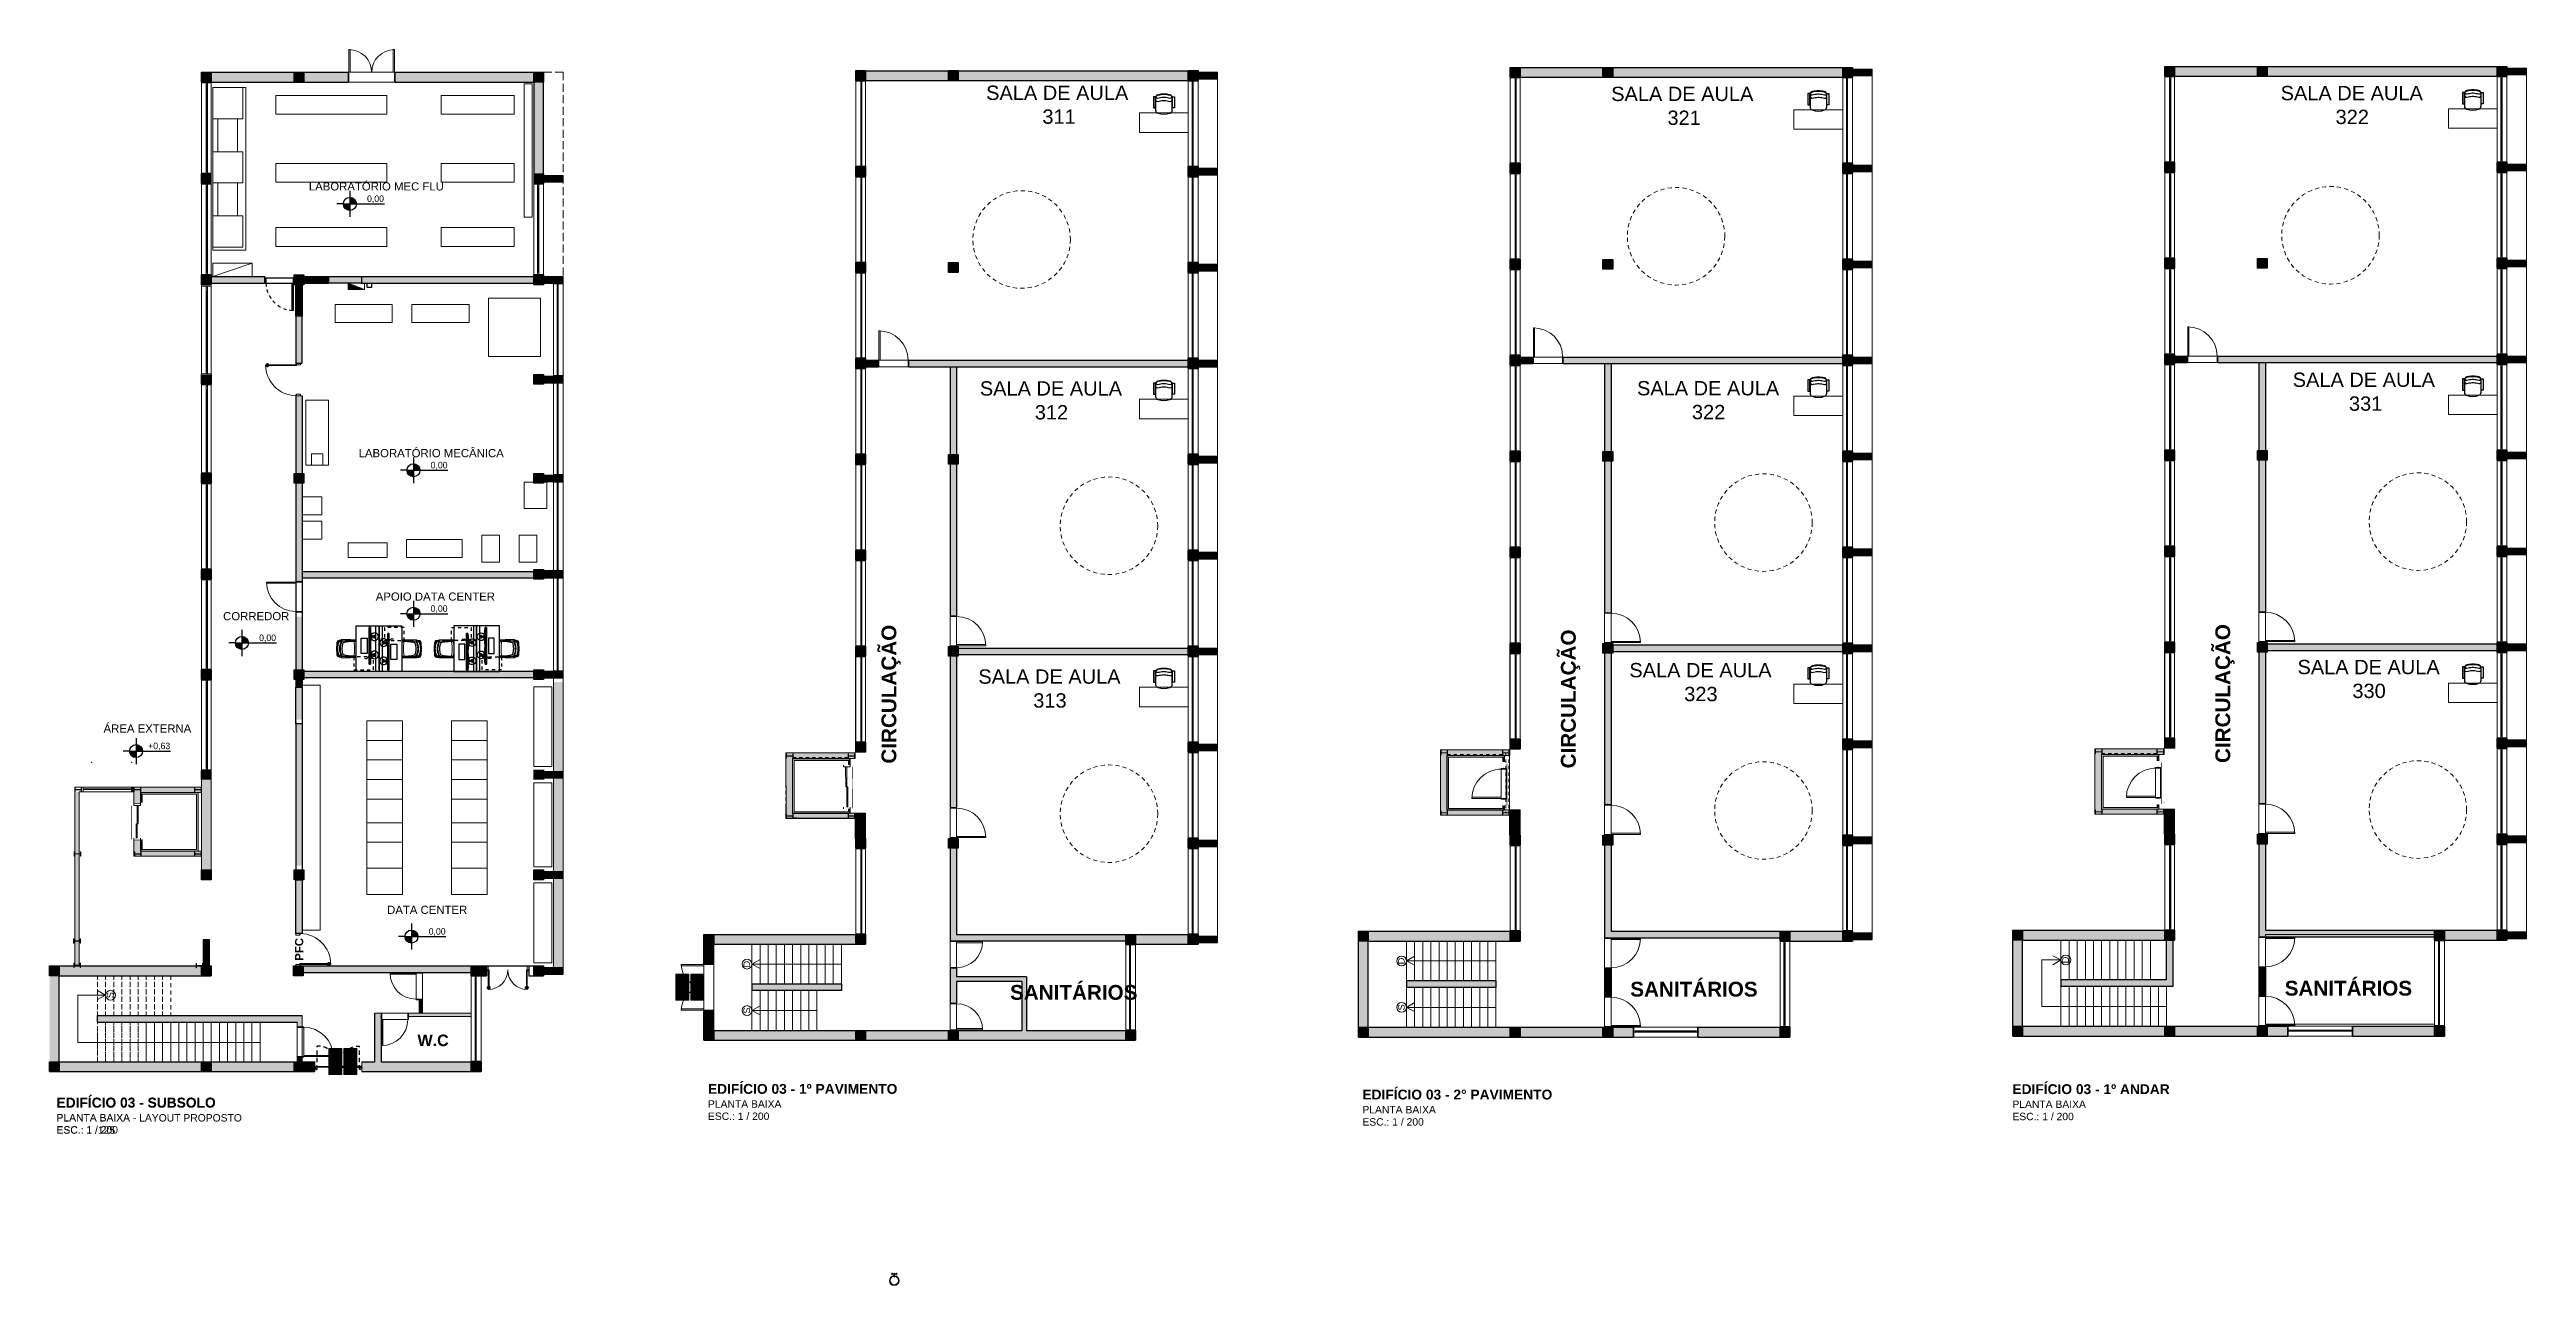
# Model space of a CAD drawing. Header units: metres. Extents: x 512 to 829, y -209 to 245.
# Drawn here: x 721.8 to 797.9, y -53.1 to -15.1 of the extents above; entities that cross this region are included whole.
import ezdxf
from ezdxf.enums import TextEntityAlignment as Align

# ---------------------------------------------------------------- set-up
doc = ezdxf.new("R2010")
doc.units = ezdxf.units.M
doc.header["$LTSCALE"] = 0.508
doc.set_wipeout_variables(frame=1)
doc.header["$PDSIZE"] = -2
for name, pattern in [('HIDDEN', [0.375, 0.25, -0.125]), ('HIDDEN2', [0.1875, 0.125, -0.0625]), ('STYLE_01', [0.073819, 0.049213, -0.024606]), ('STYLE_02', [0.694425, 0.48607, -0.208355])]:
    doc.linetypes.add(name, pattern=pattern)
doc.layers.get('0').update_dxf_attribs({"lineweight": 15})
for name, color, linetype, lineweight in [('ALV', 4, 'Continuous', 15), ('AMB-NOVOS', 10, 'Continuous', 15), ('ARQ-CAIX', 1, 'Continuous', 15), ('ARQ-CONSTRUIR', 160, 'HIDDEN', 15), ('ARQ-DEMOLIR', 10, 'HIDDEN', 15), ('ARQ-HATCH', 7, 'Continuous', 15), ('CONTORNO', 7, 'Continuous', 15), ('COVID-ADESIVO ELEVADOR', 90, 'Continuous', 5), ('COVID-DISTANCIAMENTO', 253, 'HIDDEN', 5), ('COVID-TAPETE SANITIZANTE', 20, 'Continuous', 5), ('Dimensões', 7, 'Continuous', 5), ('EQUIPAMENTO', 3, 'Continuous', 0), ('EQUIPAMENTOS', 3, 'Continuous', 0), ('None', 7, 'Continuous', 5), ('NãoImprimir', 7, 'Continuous', 5), ('Peitoris', 2, 'Continuous', 5), ('ROTADEF', 253, 'Continuous', 15), ('Telhado-Princ', 7, 'Continuous', 5)]:
    doc.layers.add(name, color=color, linetype=linetype, lineweight=lineweight)
for name, color, linetype in [('AR-PISO', 9, 'Continuous'), ('AR-PORTAS', 1, 'Continuous'), ('AR-TEXTOS', 2, 'Continuous'), ('ARQ-MOB', 250, 'Continuous'), ('ARQ-MOB-CAD', 250, 'Continuous'), ('CI-COTAS', 160, 'Continuous'), ('CI-NIVEIS', 160, 'Continuous'), ('EL-INTERRUPTORES', 10, 'Continuous'), ('MB-ARQ-MOBILIÁRIO 01', 1, 'Continuous'), ('MB-ARQ-MOBILIÁRIO 02', 2, 'Continuous'), ('MB-ARQ-MOBILIÁRIO-CADEIRAS', 7, 'Continuous'), ('MB-ARQ-MOBILIÁRIO-EQUIPAMENTO', 21, 'Continuous'), ('MB-ARQ-MOBILIÁRIO-PROJEÇÃO', 1, 'HIDDEN2'), ('MB-ARQ-PORTA-PROJEÇÃO ABERTURA', 1, 'HIDDEN'), ('MB-ARQ-PORTA-VIDRO', 142, 'Continuous')]:
    doc.layers.add(name, color=color, linetype=linetype)
doc.styles.add('Arial', font='arial.ttf')
doc.styles.add('Arial (bold)', font='arialbd.ttf')
doc.styles.add('R80 - 1_100', font='arial.ttf', dxfattribs={"height": 0.25})

msp = doc.modelspace()

# ---------------------------------------------------------------- texts
at = {"layer": 'AMB-NOVOS', "linetype": 'Continuous', "lineweight": 0, "char_height": 0.44, "attachment_point": 1}
for s, width, insert in [('\\pi0.2773;{\\fArial|b0|i0|c0|p34;SALA DE AULA\\P\\pi2.00698;311}', 4.900871, (750.2884, -16.224)), ('\\pi0.08758;{\\fArial|b0|i0|c0|p34;SALA DE AULA\\P\\pi1.81726;321}', 4.521426, (769.7001, -16.2585)), ('\\pi0.12729;{\\fArial|b0|i0|c0|p34;SALA DE AULA\\P\\pi1.81676;322}', 4.60085, (790.2468, -16.233)), ('\\pi0.21923;{\\fArial|b0|i0|c0|p34;SALA DE AULA\\P\\pi1.94892;331}', 4.784744, (790.5263, -25.0446)), ('\\pi0.49018;{\\fArial|b0|i0|c0|p34;SALA DE AULA\\P\\pi2.17965;312}', 5.326643, (749.8817, -25.3109)), ('\\pi0.22916;{\\fArial|b0|i0|c0|p34;SALA DE AULA\\P\\pi1.91862;322}', 4.804586, (770.3517, -25.3046)), ('\\pi0.22623;{\\fArial|b0|i0|c0|p34;SALA DE AULA\\P\\pi1.91345;313}', 4.798735, (750.1004, -34.1685)), ('\\pi0.11971;{\\fArial|b0|i0|c0|p34;SALA DE AULA\\P\\pi1.80693;323}', 4.585695, (770.2262, -33.9706)), ('\\pi0.13616;{\\fArial|b0|i0|c0|p34;SALA DE AULA\\P\\pi1.82413;330}', 4.618599, (790.7567, -33.8745))]:
    msp.add_mtext_dynamic_manual_height_columns(s, width=width, gutter_width=1, heights=[0], dxfattribs=dict(at, insert=insert))
at = {"layer": 'AR-TEXTOS', "style": 'R80 - 1_100'}
for s, p in [('LABORATÓRIO MEC FLU', (729.7378, -19.4467)), ('LABORATÓRIO MECÂNICA', (731.2692, -27.6448)), ('APOIO DATA CENTER', (731.795, -32.0544)), ('CORREDOR', (727.1007, -32.6573)), ('ÁREA EXTERNA', (723.4251, -36.1102)), ('DATA CENTER', (732.1451, -41.6825))]:
    msp.add_text(s, height=0.25, dxfattribs=at).set_placement(p)
at = {"layer": 'MB-ARQ-MOBILIÁRIO 02', "linetype": 'Continuous', "lineweight": 0, "insert": (729.5683, -42.7746), "char_height": 0.25264, "attachment_point": 8, "rotation": 90, "line_spacing_factor": 0.992596, "style": 'Arial (bold)'}
msp.add_mtext('PFC', dxfattribs=at)
at = {"layer": 'None', "color": 7, "attachment_point": 2, "rotation": 90}
for s, insert, char_height, line_spacing_factor, style in [('CIRCULAÇÃO', (768.2421, -35.0768), 0.45475, 0.992596, 'Arial (bold)'), ('CIRCULAÇÃO', (788.3671, -34.9102), 0.45475, 0.992596, 'Arial (bold)'), ('D', (743.1031, -43.2274), 0.2021, 0.96736, 'Arial'), ('D', (783.6581, -43.0993), 0.2021, 0.96736, 'Arial'), ('S', (723.5281, -44.1821), 0.2021, 0.96736, 'Arial'), ('S', (743.1031, -44.6524), 0.2021, 0.96736, 'Arial')]:
    msp.add_mtext(s, dxfattribs=dict(at, insert=insert, char_height=char_height, line_spacing_factor=line_spacing_factor, style=style))
at = {"layer": 'None', "color": 7, "char_height": 0.303168, "attachment_point": 1, "line_spacing_factor": 0.992596, "style": 'Arial (bold)'}
for s, insert in [('EDIFÍCIO 03 - 1º PAVIMENTO\\P{\\fArial|b0|i0|c0|p34;\\H0.75x;PLANTA BAIXA\\PESC.: 1 / 200}', (742.0112, -46.9103)), ('EDIFÍCIO 03 - 2° PAVIMENTO\\P{\\fArial|b0|i0|c0|p34;\\H0.75x;PLANTA BAIXA\\PESC.: 1 / 200}', (762.1362, -47.0845)), ('EDIFÍCIO 03 - 1º ANDAR\\P{\\fArial|b0|i0|c0|p0;\\H0.75x;\\lPLANTA BAIXA\\PESC.: 1 / 200}', (782.1251, -46.9184)), ('EDIFÍCIO 03 - SUBSOLO\\P{\\fArial|b0|i0|c0|p34;\\H0.75x;PLANTA BAIXA\\PESC.: 1 / 200}', (721.9784, -47.3288)), ('EDIFÍCIO 03 - SUBSOLO\\P{\\fArial|b0|i0|c0|p34;\\H0.75x;PLANTA BAIXA - LAYOUT PROPOSTO\\PESC.: 1 /125}', (721.9784, -47.3355))]:
    msp.add_mtext(s, dxfattribs=dict(at, insert=insert))

# ---------------------------------------------------------------- blocks, each defined once
blk = doc.blocks.new('Grupo-2969')
at = {"color": 7, "linetype": 'Continuous', "lineweight": 5}
for points in [[(-1.325, 0.15), (-1.30595, 0.15), (-1.30595, -0.15), (-1.325, -0.15)], [(1.30595, 0.15), (1.325, 0.15), (1.325, -0.15), (1.30595, -0.15)]]:
    blk.add_wipeout(points, dxfattribs=at).dxf.layer = 'None'
at = {"layer": 'None', "color": 7, "linetype": 'Continuous', "lineweight": 5}
for points in [[(-1.325, 0.15), (-1.30595, 0.15), (-1.30595, -0.15), (-1.325, -0.15)], [(1.30595, 0.15), (1.325, 0.15), (1.325, -0.15), (1.30595, -0.15)]]:
    blk.add_lwpolyline(points, close=True, dxfattribs=at)
blk = doc.blocks.new('Grupo-2970')
at = {"layer": 'None', "color": 7}
blk.add_blockref('Grupo-2969', (0, 0), dxfattribs=at)
at = {"layer": 'None', "color": 7, "linetype": 'Continuous', "lineweight": 5}
for p, q in [((-1.325, 0.15), (-1.30595, 0.15)), ((-1.30595, 0.15), (-1.30595, -0.15)), ((1.325, 0.15), (1.30595, 0.15)), ((1.30595, 0.15), (1.30595, -0.15)), ((-1.325, -0.15), (-1.30595, -0.15)), ((1.325, -0.15), (1.30595, -0.15))]:
    blk.add_line(p, q, dxfattribs=at)
blk = doc.blocks.new('Grupo-2971')
at = {"layer": 'None', "color": 7, "linetype": 'Continuous', "lineweight": 5}
for p, q in [((-1.30595, 0.034925), (-1.30595, 0)), ((1.30595, 0.034925), (1.30595, 0))]:
    blk.add_line(p, q, dxfattribs=at)
blk = doc.blocks.new('Grupo-2972')
at = {"color": 7, "linetype": 'Continuous', "lineweight": 5}
for points in [[(-1.30595, 0.034925), (-1.25515, 0.034925), (-1.25515, 0), (-1.30595, 0)], [(1.25515, 0.034925), (1.30595, 0.034925), (1.30595, 0), (1.25515, 0)]]:
    blk.add_wipeout(points, dxfattribs=at).dxf.layer = 'None'
at = {"layer": 'None', "color": 7, "linetype": 'Continuous', "lineweight": 5}
for points in [[(-1.30595, 0.034925), (-1.25515, 0.034925), (-1.25515, 0), (-1.30595, 0)], [(1.25515, 0.034925), (1.30595, 0.034925), (1.30595, 0), (1.25515, 0)]]:
    blk.add_lwpolyline(points, close=True, dxfattribs=at)
blk = doc.blocks.new('Grupo-2973')
at = {"layer": 'None', "color": 7}
blk.add_blockref('Grupo-2971', (0, 0), dxfattribs=at)
at = {"color": 7, "linetype": 'Continuous', "lineweight": 5}
blk.add_wipeout([(-1.25515, 0.034925), (1.25515, 0.034925), (1.25515, 0), (-1.25515, 0)], dxfattribs=at).dxf.layer = 'None'
at = {"layer": 'None', "color": 7, "linetype": 'Continuous', "lineweight": 5}
blk.add_lwpolyline([(-1.25515, 0.034925), (1.25515, 0.034925), (1.25515, 0), (-1.25515, 0)], close=True, dxfattribs=at)
at = {"layer": 'None', "color": 7}
blk.add_blockref('Grupo-2972', (0, 0), dxfattribs=at)
at = {"layer": 'None', "color": 7, "linetype": 'Continuous', "lineweight": 5}
for p, q in [((-1.30595, 0.034925), (-1.25515, 0.034925)), ((-1.30595, 0), (-1.25515, 0)), ((-1.25515, 0.034925), (-1.25515, 0)), ((1.30595, 0.034925), (1.25515, 0.034925)), ((1.25515, 0.034925), (1.25515, 0)), ((1.30595, 0), (1.25515, 0))]:
    blk.add_line(p, q, dxfattribs=at)
blk = doc.blocks.new('Grupo-2974')
at = {"color": 7, "linetype": 'Continuous', "lineweight": 9}
blk.add_wipeout([(-1.255, 0.018), (1.255, 0.018), (1.255, 0.017), (-1.255, 0.017)], dxfattribs=at).dxf.layer = 'None'
blk = doc.blocks.new('Grupo-2975')
at = {"layer": 'None', "color": 7}
blk.add_blockref('Grupo-2974', (0, 0), dxfattribs=at)
at = {"layer": 'None', "color": 7, "linetype": 'Continuous', "lineweight": 25}
for p, q in [((-1.255, 0.018), (1.255, 0.018)), ((-1.255, 0.017), (1.255, 0.017))]:
    blk.add_line(p, q, dxfattribs=at)
blk = doc.blocks.new('Grupo-2976')
at = {"layer": 'None', "color": 7, "linetype": 'Continuous', "lineweight": 20}
for p, q in [((1.325, 0.15), (-1.325, 0.15)), ((1.325, -0.15), (-1.325, -0.15))]:
    blk.add_line(p, q, dxfattribs=at)
blk = doc.blocks.new('Window (2D)-257')
at = {"color": 7, "linetype": 'Continuous', "lineweight": 5}
blk.add_wipeout([(-1.325, 0.15), (1.325, 0.15), (1.325, -0.15), (-1.325, -0.15)], dxfattribs=at).dxf.layer = 'None'
at = {"layer": 'None', "color": 7}
blk.add_blockref('Grupo-2970', (0, 0), dxfattribs=at)
at = {"layer": 'None', "color": 7, "linetype": 'Continuous', "lineweight": 5}
for p, q in [((-1.325, 0.15), (1.325, 0.15)), ((-1.325, -0.15), (1.325, -0.15))]:
    blk.add_line(p, q, dxfattribs=at)
at = {"layer": 'NãoImprimir', "linetype": 'Continuous'}
for p in [(-1.325, 0), (1.325, 0)]:
    blk.add_point(p, dxfattribs=at)
at = {"layer": 'Peitoris'}
blk.add_blockref('Grupo-2973', (0, 0), dxfattribs=at)
blk.add_blockref('Grupo-2975', (0, 0), dxfattribs=at)
at = {"layer": 'Telhado-Princ'}
blk.add_blockref('Grupo-2976', (0, 0), dxfattribs=at)
blk = doc.blocks.new('Grupo-2977')
at = {"color": 7, "linetype": 'Continuous', "lineweight": 5}
for points in [[(-1.325, 0.15), (-1.30595, 0.15), (-1.30595, -0.15), (-1.325, -0.15)], [(1.30595, 0.15), (1.325, 0.15), (1.325, -0.15), (1.30595, -0.15)]]:
    blk.add_wipeout(points, dxfattribs=at).dxf.layer = 'None'
at = {"layer": 'None', "color": 7, "linetype": 'Continuous', "lineweight": 5}
for points in [[(-1.325, 0.15), (-1.30595, 0.15), (-1.30595, -0.15), (-1.325, -0.15)], [(1.30595, 0.15), (1.325, 0.15), (1.325, -0.15), (1.30595, -0.15)]]:
    blk.add_lwpolyline(points, close=True, dxfattribs=at)
blk = doc.blocks.new('Grupo-2978')
at = {"layer": 'None', "color": 7}
blk.add_blockref('Grupo-2977', (0, 0), dxfattribs=at)
at = {"layer": 'None', "color": 7, "linetype": 'Continuous', "lineweight": 5}
for p, q in [((-1.325, 0.15), (-1.30595, 0.15)), ((-1.30595, 0.15), (-1.30595, -0.15)), ((1.325, 0.15), (1.30595, 0.15)), ((1.30595, 0.15), (1.30595, -0.15)), ((-1.325, -0.15), (-1.30595, -0.15)), ((1.325, -0.15), (1.30595, -0.15))]:
    blk.add_line(p, q, dxfattribs=at)
blk = doc.blocks.new('Grupo-2979')
at = {"layer": 'None', "color": 7, "linetype": 'Continuous', "lineweight": 5}
for p, q in [((-1.30595, 0.034925), (-1.30595, 0)), ((1.30595, 0.034925), (1.30595, 0))]:
    blk.add_line(p, q, dxfattribs=at)
blk = doc.blocks.new('Grupo-2980')
at = {"color": 7, "linetype": 'Continuous', "lineweight": 5}
for points in [[(-1.30595, 0.034925), (-1.25515, 0.034925), (-1.25515, 0), (-1.30595, 0)], [(1.25515, 0.034925), (1.30595, 0.034925), (1.30595, 0), (1.25515, 0)]]:
    blk.add_wipeout(points, dxfattribs=at).dxf.layer = 'None'
at = {"layer": 'None', "color": 7, "linetype": 'Continuous', "lineweight": 5}
for points in [[(-1.30595, 0.034925), (-1.25515, 0.034925), (-1.25515, 0), (-1.30595, 0)], [(1.25515, 0.034925), (1.30595, 0.034925), (1.30595, 0), (1.25515, 0)]]:
    blk.add_lwpolyline(points, close=True, dxfattribs=at)
blk = doc.blocks.new('Grupo-2981')
at = {"layer": 'None', "color": 7}
blk.add_blockref('Grupo-2979', (0, 0), dxfattribs=at)
at = {"color": 7, "linetype": 'Continuous', "lineweight": 5}
blk.add_wipeout([(-1.25515, 0.034925), (1.25515, 0.034925), (1.25515, 0), (-1.25515, 0)], dxfattribs=at).dxf.layer = 'None'
at = {"layer": 'None', "color": 7, "linetype": 'Continuous', "lineweight": 5}
blk.add_lwpolyline([(-1.25515, 0.034925), (1.25515, 0.034925), (1.25515, 0), (-1.25515, 0)], close=True, dxfattribs=at)
at = {"layer": 'None', "color": 7}
blk.add_blockref('Grupo-2980', (0, 0), dxfattribs=at)
at = {"layer": 'None', "color": 7, "linetype": 'Continuous', "lineweight": 5}
for p, q in [((-1.30595, 0.034925), (-1.25515, 0.034925)), ((-1.30595, 0), (-1.25515, 0)), ((-1.25515, 0.034925), (-1.25515, 0)), ((1.30595, 0.034925), (1.25515, 0.034925)), ((1.25515, 0.034925), (1.25515, 0)), ((1.30595, 0), (1.25515, 0))]:
    blk.add_line(p, q, dxfattribs=at)
blk = doc.blocks.new('Grupo-2982')
at = {"color": 7, "linetype": 'Continuous', "lineweight": 9}
blk.add_wipeout([(-1.255, 0.018), (1.255, 0.018), (1.255, 0.017), (-1.255, 0.017)], dxfattribs=at).dxf.layer = 'None'
blk = doc.blocks.new('Grupo-2983')
at = {"layer": 'None', "color": 7}
blk.add_blockref('Grupo-2982', (0, 0), dxfattribs=at)
at = {"layer": 'None', "color": 7, "linetype": 'Continuous', "lineweight": 25}
for p, q in [((-1.255, 0.018), (1.255, 0.018)), ((-1.255, 0.017), (1.255, 0.017))]:
    blk.add_line(p, q, dxfattribs=at)
blk = doc.blocks.new('Grupo-2984')
at = {"layer": 'None', "color": 7, "linetype": 'Continuous', "lineweight": 20}
for p, q in [((1.325, 0.15), (-1.325, 0.15)), ((1.325, -0.15), (-1.325, -0.15))]:
    blk.add_line(p, q, dxfattribs=at)
blk = doc.blocks.new('Window (2D)-258')
at = {"color": 7, "linetype": 'Continuous', "lineweight": 5}
blk.add_wipeout([(-1.325, 0.15), (1.325, 0.15), (1.325, -0.15), (-1.325, -0.15)], dxfattribs=at).dxf.layer = 'None'
at = {"layer": 'None', "color": 7}
blk.add_blockref('Grupo-2978', (0, 0), dxfattribs=at)
at = {"layer": 'None', "color": 7, "linetype": 'Continuous', "lineweight": 5}
for p, q in [((-1.325, 0.15), (1.325, 0.15)), ((-1.325, -0.15), (1.325, -0.15))]:
    blk.add_line(p, q, dxfattribs=at)
at = {"layer": 'NãoImprimir', "linetype": 'Continuous'}
for p in [(-1.325, 0), (1.325, 0)]:
    blk.add_point(p, dxfattribs=at)
at = {"layer": 'Peitoris'}
blk.add_blockref('Grupo-2981', (0, 0), dxfattribs=at)
blk.add_blockref('Grupo-2983', (0, 0), dxfattribs=at)
at = {"layer": 'Telhado-Princ'}
blk.add_blockref('Grupo-2984', (0, 0), dxfattribs=at)
blk = doc.blocks.new('Grupo-2985')
at = {"color": 7, "linetype": 'Continuous', "lineweight": 5}
for points in [[(-1.325, 0.15), (-1.30595, 0.15), (-1.30595, -0.15), (-1.325, -0.15)], [(1.30595, 0.15), (1.325, 0.15), (1.325, -0.15), (1.30595, -0.15)]]:
    blk.add_wipeout(points, dxfattribs=at).dxf.layer = 'None'
at = {"layer": 'None', "color": 7, "linetype": 'Continuous', "lineweight": 5}
for points in [[(-1.325, 0.15), (-1.30595, 0.15), (-1.30595, -0.15), (-1.325, -0.15)], [(1.30595, 0.15), (1.325, 0.15), (1.325, -0.15), (1.30595, -0.15)]]:
    blk.add_lwpolyline(points, close=True, dxfattribs=at)
blk = doc.blocks.new('Grupo-2986')
at = {"layer": 'None', "color": 7}
blk.add_blockref('Grupo-2985', (0, 0), dxfattribs=at)
at = {"layer": 'None', "color": 7, "linetype": 'Continuous', "lineweight": 5}
for p, q in [((-1.325, 0.15), (-1.30595, 0.15)), ((-1.30595, 0.15), (-1.30595, -0.15)), ((1.325, 0.15), (1.30595, 0.15)), ((1.30595, 0.15), (1.30595, -0.15)), ((-1.325, -0.15), (-1.30595, -0.15)), ((1.325, -0.15), (1.30595, -0.15))]:
    blk.add_line(p, q, dxfattribs=at)
blk = doc.blocks.new('Grupo-2987')
at = {"layer": 'None', "color": 7, "linetype": 'Continuous', "lineweight": 5}
for p, q in [((-1.30595, 0.034925), (-1.30595, 0)), ((1.30595, 0.034925), (1.30595, 0))]:
    blk.add_line(p, q, dxfattribs=at)
blk = doc.blocks.new('Grupo-2988')
at = {"color": 7, "linetype": 'Continuous', "lineweight": 5}
for points in [[(-1.30595, 0.034925), (-1.25515, 0.034925), (-1.25515, 0), (-1.30595, 0)], [(1.25515, 0.034925), (1.30595, 0.034925), (1.30595, 0), (1.25515, 0)]]:
    blk.add_wipeout(points, dxfattribs=at).dxf.layer = 'None'
at = {"layer": 'None', "color": 7, "linetype": 'Continuous', "lineweight": 5}
for points in [[(-1.30595, 0.034925), (-1.25515, 0.034925), (-1.25515, 0), (-1.30595, 0)], [(1.25515, 0.034925), (1.30595, 0.034925), (1.30595, 0), (1.25515, 0)]]:
    blk.add_lwpolyline(points, close=True, dxfattribs=at)
blk = doc.blocks.new('Grupo-2989')
at = {"layer": 'None', "color": 7}
blk.add_blockref('Grupo-2987', (0, 0), dxfattribs=at)
at = {"color": 7, "linetype": 'Continuous', "lineweight": 5}
blk.add_wipeout([(-1.25515, 0.034925), (1.25515, 0.034925), (1.25515, 0), (-1.25515, 0)], dxfattribs=at).dxf.layer = 'None'
at = {"layer": 'None', "color": 7, "linetype": 'Continuous', "lineweight": 5}
blk.add_lwpolyline([(-1.25515, 0.034925), (1.25515, 0.034925), (1.25515, 0), (-1.25515, 0)], close=True, dxfattribs=at)
at = {"layer": 'None', "color": 7}
blk.add_blockref('Grupo-2988', (0, 0), dxfattribs=at)
at = {"layer": 'None', "color": 7, "linetype": 'Continuous', "lineweight": 5}
for p, q in [((-1.30595, 0.034925), (-1.25515, 0.034925)), ((-1.30595, 0), (-1.25515, 0)), ((-1.25515, 0.034925), (-1.25515, 0)), ((1.30595, 0.034925), (1.25515, 0.034925)), ((1.25515, 0.034925), (1.25515, 0)), ((1.30595, 0), (1.25515, 0))]:
    blk.add_line(p, q, dxfattribs=at)
blk = doc.blocks.new('Grupo-2990')
at = {"color": 7, "linetype": 'Continuous', "lineweight": 9}
blk.add_wipeout([(-1.255, 0.018), (1.255, 0.018), (1.255, 0.017), (-1.255, 0.017)], dxfattribs=at).dxf.layer = 'None'
blk = doc.blocks.new('Grupo-2991')
at = {"layer": 'None', "color": 7}
blk.add_blockref('Grupo-2990', (0, 0), dxfattribs=at)
at = {"layer": 'None', "color": 7, "linetype": 'Continuous', "lineweight": 25}
for p, q in [((-1.255, 0.018), (1.255, 0.018)), ((-1.255, 0.017), (1.255, 0.017))]:
    blk.add_line(p, q, dxfattribs=at)
blk = doc.blocks.new('Grupo-2992')
at = {"layer": 'None', "color": 7, "linetype": 'Continuous', "lineweight": 20}
for p, q in [((1.325, 0.15), (-1.325, 0.15)), ((1.325, -0.15), (-1.325, -0.15))]:
    blk.add_line(p, q, dxfattribs=at)
blk = doc.blocks.new('Window (2D)-259')
at = {"color": 7, "linetype": 'Continuous', "lineweight": 5}
blk.add_wipeout([(-1.325, 0.15), (1.325, 0.15), (1.325, -0.15), (-1.325, -0.15)], dxfattribs=at).dxf.layer = 'None'
at = {"layer": 'None', "color": 7}
blk.add_blockref('Grupo-2986', (0, 0), dxfattribs=at)
at = {"layer": 'None', "color": 7, "linetype": 'Continuous', "lineweight": 5}
for p, q in [((-1.325, 0.15), (1.325, 0.15)), ((-1.325, -0.15), (1.325, -0.15))]:
    blk.add_line(p, q, dxfattribs=at)
at = {"layer": 'NãoImprimir', "linetype": 'Continuous'}
for p in [(-1.325, 0), (1.325, 0)]:
    blk.add_point(p, dxfattribs=at)
at = {"layer": 'Peitoris'}
blk.add_blockref('Grupo-2989', (0, 0), dxfattribs=at)
blk.add_blockref('Grupo-2991', (0, 0), dxfattribs=at)
at = {"layer": 'Telhado-Princ'}
blk.add_blockref('Grupo-2992', (0, 0), dxfattribs=at)
blk = doc.blocks.new('Grupo-2993')
at = {"color": 7, "linetype": 'Continuous', "lineweight": 5}
for points in [[(-1.325, 0.15), (-1.30595, 0.15), (-1.30595, -0.15), (-1.325, -0.15)], [(1.30595, 0.15), (1.325, 0.15), (1.325, -0.15), (1.30595, -0.15)]]:
    blk.add_wipeout(points, dxfattribs=at).dxf.layer = 'None'
at = {"layer": 'None', "color": 7, "linetype": 'Continuous', "lineweight": 5}
for points in [[(-1.325, 0.15), (-1.30595, 0.15), (-1.30595, -0.15), (-1.325, -0.15)], [(1.30595, 0.15), (1.325, 0.15), (1.325, -0.15), (1.30595, -0.15)]]:
    blk.add_lwpolyline(points, close=True, dxfattribs=at)
blk = doc.blocks.new('Grupo-2994')
at = {"layer": 'None', "color": 7}
blk.add_blockref('Grupo-2993', (0, 0), dxfattribs=at)
at = {"layer": 'None', "color": 7, "linetype": 'Continuous', "lineweight": 5}
for p, q in [((-1.325, 0.15), (-1.30595, 0.15)), ((-1.30595, 0.15), (-1.30595, -0.15)), ((1.325, 0.15), (1.30595, 0.15)), ((1.30595, 0.15), (1.30595, -0.15)), ((-1.325, -0.15), (-1.30595, -0.15)), ((1.325, -0.15), (1.30595, -0.15))]:
    blk.add_line(p, q, dxfattribs=at)
blk = doc.blocks.new('Grupo-2995')
at = {"layer": 'None', "color": 7, "linetype": 'Continuous', "lineweight": 5}
for p, q in [((-1.30595, 0.034925), (-1.30595, 0)), ((1.30595, 0.034925), (1.30595, 0))]:
    blk.add_line(p, q, dxfattribs=at)
blk = doc.blocks.new('Grupo-2996')
at = {"color": 7, "linetype": 'Continuous', "lineweight": 5}
for points in [[(-1.30595, 0.034925), (-1.25515, 0.034925), (-1.25515, 0), (-1.30595, 0)], [(1.25515, 0.034925), (1.30595, 0.034925), (1.30595, 0), (1.25515, 0)]]:
    blk.add_wipeout(points, dxfattribs=at).dxf.layer = 'None'
at = {"layer": 'None', "color": 7, "linetype": 'Continuous', "lineweight": 5}
for points in [[(-1.30595, 0.034925), (-1.25515, 0.034925), (-1.25515, 0), (-1.30595, 0)], [(1.25515, 0.034925), (1.30595, 0.034925), (1.30595, 0), (1.25515, 0)]]:
    blk.add_lwpolyline(points, close=True, dxfattribs=at)
blk = doc.blocks.new('Grupo-2997')
at = {"layer": 'None', "color": 7}
blk.add_blockref('Grupo-2995', (0, 0), dxfattribs=at)
at = {"color": 7, "linetype": 'Continuous', "lineweight": 5}
blk.add_wipeout([(-1.25515, 0.034925), (1.25515, 0.034925), (1.25515, 0), (-1.25515, 0)], dxfattribs=at).dxf.layer = 'None'
at = {"layer": 'None', "color": 7, "linetype": 'Continuous', "lineweight": 5}
blk.add_lwpolyline([(-1.25515, 0.034925), (1.25515, 0.034925), (1.25515, 0), (-1.25515, 0)], close=True, dxfattribs=at)
at = {"layer": 'None', "color": 7}
blk.add_blockref('Grupo-2996', (0, 0), dxfattribs=at)
at = {"layer": 'None', "color": 7, "linetype": 'Continuous', "lineweight": 5}
for p, q in [((-1.30595, 0.034925), (-1.25515, 0.034925)), ((-1.30595, 0), (-1.25515, 0)), ((-1.25515, 0.034925), (-1.25515, 0)), ((1.30595, 0.034925), (1.25515, 0.034925)), ((1.25515, 0.034925), (1.25515, 0)), ((1.30595, 0), (1.25515, 0))]:
    blk.add_line(p, q, dxfattribs=at)
blk = doc.blocks.new('Grupo-2998')
at = {"color": 7, "linetype": 'Continuous', "lineweight": 9}
blk.add_wipeout([(-1.255, 0.018), (1.255, 0.018), (1.255, 0.017), (-1.255, 0.017)], dxfattribs=at).dxf.layer = 'None'
blk = doc.blocks.new('Grupo-2999')
at = {"layer": 'None', "color": 7}
blk.add_blockref('Grupo-2998', (0, 0), dxfattribs=at)
at = {"layer": 'None', "color": 7, "linetype": 'Continuous', "lineweight": 25}
for p, q in [((-1.255, 0.018), (1.255, 0.018)), ((-1.255, 0.017), (1.255, 0.017))]:
    blk.add_line(p, q, dxfattribs=at)
blk = doc.blocks.new('Grupo-3000')
at = {"layer": 'None', "color": 7, "linetype": 'Continuous', "lineweight": 20}
for p, q in [((1.325, 0.15), (-1.325, 0.15)), ((1.325, -0.15), (-1.325, -0.15))]:
    blk.add_line(p, q, dxfattribs=at)
blk = doc.blocks.new('Window (2D)-260')
at = {"color": 7, "linetype": 'Continuous', "lineweight": 5}
blk.add_wipeout([(-1.325, 0.15), (1.325, 0.15), (1.325, -0.15), (-1.325, -0.15)], dxfattribs=at).dxf.layer = 'None'
at = {"layer": 'None', "color": 7}
blk.add_blockref('Grupo-2994', (0, 0), dxfattribs=at)
at = {"layer": 'None', "color": 7, "linetype": 'Continuous', "lineweight": 5}
for p, q in [((-1.325, 0.15), (1.325, 0.15)), ((-1.325, -0.15), (1.325, -0.15))]:
    blk.add_line(p, q, dxfattribs=at)
at = {"layer": 'NãoImprimir', "linetype": 'Continuous'}
for p in [(-1.325, 0), (1.325, 0)]:
    blk.add_point(p, dxfattribs=at)
at = {"layer": 'Peitoris'}
blk.add_blockref('Grupo-2997', (0, 0), dxfattribs=at)
blk.add_blockref('Grupo-2999', (0, 0), dxfattribs=at)
at = {"layer": 'Telhado-Princ'}
blk.add_blockref('Grupo-3000', (0, 0), dxfattribs=at)
blk = doc.blocks.new('Grupo-3001')
at = {"color": 7, "linetype": 'Continuous', "lineweight": 5}
for points in [[(-1.325, 0.15), (-1.30595, 0.15), (-1.30595, -0.15), (-1.325, -0.15)], [(1.30595, 0.15), (1.325, 0.15), (1.325, -0.15), (1.30595, -0.15)]]:
    blk.add_wipeout(points, dxfattribs=at).dxf.layer = 'None'
at = {"layer": 'None', "color": 7, "linetype": 'Continuous', "lineweight": 5}
for points in [[(-1.325, 0.15), (-1.30595, 0.15), (-1.30595, -0.15), (-1.325, -0.15)], [(1.30595, 0.15), (1.325, 0.15), (1.325, -0.15), (1.30595, -0.15)]]:
    blk.add_lwpolyline(points, close=True, dxfattribs=at)
blk = doc.blocks.new('Grupo-3002')
at = {"layer": 'None', "color": 7}
blk.add_blockref('Grupo-3001', (0, 0), dxfattribs=at)
at = {"layer": 'None', "color": 7, "linetype": 'Continuous', "lineweight": 5}
for p, q in [((-1.325, 0.15), (-1.30595, 0.15)), ((-1.30595, 0.15), (-1.30595, -0.15)), ((1.325, 0.15), (1.30595, 0.15)), ((1.30595, 0.15), (1.30595, -0.15)), ((-1.325, -0.15), (-1.30595, -0.15)), ((1.325, -0.15), (1.30595, -0.15))]:
    blk.add_line(p, q, dxfattribs=at)
blk = doc.blocks.new('Grupo-3003')
at = {"layer": 'None', "color": 7, "linetype": 'Continuous', "lineweight": 5}
for p, q in [((-1.30595, 0.034925), (-1.30595, 0)), ((1.30595, 0.034925), (1.30595, 0))]:
    blk.add_line(p, q, dxfattribs=at)
blk = doc.blocks.new('Grupo-3004')
at = {"color": 7, "linetype": 'Continuous', "lineweight": 5}
for points in [[(-1.30595, 0.034925), (-1.25515, 0.034925), (-1.25515, 0), (-1.30595, 0)], [(1.25515, 0.034925), (1.30595, 0.034925), (1.30595, 0), (1.25515, 0)]]:
    blk.add_wipeout(points, dxfattribs=at).dxf.layer = 'None'
at = {"layer": 'None', "color": 7, "linetype": 'Continuous', "lineweight": 5}
for points in [[(-1.30595, 0.034925), (-1.25515, 0.034925), (-1.25515, 0), (-1.30595, 0)], [(1.25515, 0.034925), (1.30595, 0.034925), (1.30595, 0), (1.25515, 0)]]:
    blk.add_lwpolyline(points, close=True, dxfattribs=at)
blk = doc.blocks.new('Grupo-3005')
at = {"layer": 'None', "color": 7}
blk.add_blockref('Grupo-3003', (0, 0), dxfattribs=at)
at = {"color": 7, "linetype": 'Continuous', "lineweight": 5}
blk.add_wipeout([(-1.25515, 0.034925), (1.25515, 0.034925), (1.25515, 0), (-1.25515, 0)], dxfattribs=at).dxf.layer = 'None'
at = {"layer": 'None', "color": 7, "linetype": 'Continuous', "lineweight": 5}
blk.add_lwpolyline([(-1.25515, 0.034925), (1.25515, 0.034925), (1.25515, 0), (-1.25515, 0)], close=True, dxfattribs=at)
at = {"layer": 'None', "color": 7}
blk.add_blockref('Grupo-3004', (0, 0), dxfattribs=at)
at = {"layer": 'None', "color": 7, "linetype": 'Continuous', "lineweight": 5}
for p, q in [((-1.30595, 0.034925), (-1.25515, 0.034925)), ((-1.30595, 0), (-1.25515, 0)), ((-1.25515, 0.034925), (-1.25515, 0)), ((1.30595, 0.034925), (1.25515, 0.034925)), ((1.25515, 0.034925), (1.25515, 0)), ((1.30595, 0), (1.25515, 0))]:
    blk.add_line(p, q, dxfattribs=at)
blk = doc.blocks.new('Grupo-3006')
at = {"color": 7, "linetype": 'Continuous', "lineweight": 9}
blk.add_wipeout([(-1.255, 0.018), (1.255, 0.018), (1.255, 0.017), (-1.255, 0.017)], dxfattribs=at).dxf.layer = 'None'
blk = doc.blocks.new('Grupo-3007')
at = {"layer": 'None', "color": 7}
blk.add_blockref('Grupo-3006', (0, 0), dxfattribs=at)
at = {"layer": 'None', "color": 7, "linetype": 'Continuous', "lineweight": 25}
for p, q in [((-1.255, 0.018), (1.255, 0.018)), ((-1.255, 0.017), (1.255, 0.017))]:
    blk.add_line(p, q, dxfattribs=at)
blk = doc.blocks.new('Grupo-3008')
at = {"layer": 'None', "color": 7, "linetype": 'Continuous', "lineweight": 20}
for p, q in [((1.325, 0.15), (-1.325, 0.15)), ((1.325, -0.15), (-1.325, -0.15))]:
    blk.add_line(p, q, dxfattribs=at)
blk = doc.blocks.new('Window (2D)-261')
at = {"color": 7, "linetype": 'Continuous', "lineweight": 5}
blk.add_wipeout([(-1.325, 0.15), (1.325, 0.15), (1.325, -0.15), (-1.325, -0.15)], dxfattribs=at).dxf.layer = 'None'
at = {"layer": 'None', "color": 7}
blk.add_blockref('Grupo-3002', (0, 0), dxfattribs=at)
at = {"layer": 'None', "color": 7, "linetype": 'Continuous', "lineweight": 5}
for p, q in [((-1.325, 0.15), (1.325, 0.15)), ((-1.325, -0.15), (1.325, -0.15))]:
    blk.add_line(p, q, dxfattribs=at)
at = {"layer": 'NãoImprimir', "linetype": 'Continuous'}
for p in [(-1.325, 0), (1.325, 0)]:
    blk.add_point(p, dxfattribs=at)
at = {"layer": 'Peitoris'}
blk.add_blockref('Grupo-3005', (0, 0), dxfattribs=at)
blk.add_blockref('Grupo-3007', (0, 0), dxfattribs=at)
at = {"layer": 'Telhado-Princ'}
blk.add_blockref('Grupo-3008', (0, 0), dxfattribs=at)
blk = doc.blocks.new('Grupo-3009')
at = {"color": 7, "linetype": 'Continuous', "lineweight": 5}
for points in [[(-1.325, 0.15), (-1.30595, 0.15), (-1.30595, -0.15), (-1.325, -0.15)], [(1.30595, 0.15), (1.325, 0.15), (1.325, -0.15), (1.30595, -0.15)]]:
    blk.add_wipeout(points, dxfattribs=at).dxf.layer = 'None'
at = {"layer": 'None', "color": 7, "linetype": 'Continuous', "lineweight": 5}
for points in [[(-1.325, 0.15), (-1.30595, 0.15), (-1.30595, -0.15), (-1.325, -0.15)], [(1.30595, 0.15), (1.325, 0.15), (1.325, -0.15), (1.30595, -0.15)]]:
    blk.add_lwpolyline(points, close=True, dxfattribs=at)
blk = doc.blocks.new('Grupo-3010')
at = {"layer": 'None', "color": 7}
blk.add_blockref('Grupo-3009', (0, 0), dxfattribs=at)
at = {"layer": 'None', "color": 7, "linetype": 'Continuous', "lineweight": 5}
for p, q in [((-1.325, 0.15), (-1.30595, 0.15)), ((-1.30595, 0.15), (-1.30595, -0.15)), ((1.325, 0.15), (1.30595, 0.15)), ((1.30595, 0.15), (1.30595, -0.15)), ((-1.325, -0.15), (-1.30595, -0.15)), ((1.325, -0.15), (1.30595, -0.15))]:
    blk.add_line(p, q, dxfattribs=at)
blk = doc.blocks.new('Grupo-3011')
at = {"layer": 'None', "color": 7, "linetype": 'Continuous', "lineweight": 5}
for p, q in [((-1.30595, 0.034925), (-1.30595, 0)), ((1.30595, 0.034925), (1.30595, 0))]:
    blk.add_line(p, q, dxfattribs=at)
blk = doc.blocks.new('Grupo-3012')
at = {"color": 7, "linetype": 'Continuous', "lineweight": 5}
for points in [[(-1.30595, 0.034925), (-1.25515, 0.034925), (-1.25515, 0), (-1.30595, 0)], [(1.25515, 0.034925), (1.30595, 0.034925), (1.30595, 0), (1.25515, 0)]]:
    blk.add_wipeout(points, dxfattribs=at).dxf.layer = 'None'
at = {"layer": 'None', "color": 7, "linetype": 'Continuous', "lineweight": 5}
for points in [[(-1.30595, 0.034925), (-1.25515, 0.034925), (-1.25515, 0), (-1.30595, 0)], [(1.25515, 0.034925), (1.30595, 0.034925), (1.30595, 0), (1.25515, 0)]]:
    blk.add_lwpolyline(points, close=True, dxfattribs=at)
blk = doc.blocks.new('Grupo-3013')
at = {"layer": 'None', "color": 7}
blk.add_blockref('Grupo-3011', (0, 0), dxfattribs=at)
at = {"color": 7, "linetype": 'Continuous', "lineweight": 5}
blk.add_wipeout([(-1.25515, 0.034925), (1.25515, 0.034925), (1.25515, 0), (-1.25515, 0)], dxfattribs=at).dxf.layer = 'None'
at = {"layer": 'None', "color": 7, "linetype": 'Continuous', "lineweight": 5}
blk.add_lwpolyline([(-1.25515, 0.034925), (1.25515, 0.034925), (1.25515, 0), (-1.25515, 0)], close=True, dxfattribs=at)
at = {"layer": 'None', "color": 7}
blk.add_blockref('Grupo-3012', (0, 0), dxfattribs=at)
at = {"layer": 'None', "color": 7, "linetype": 'Continuous', "lineweight": 5}
for p, q in [((-1.30595, 0.034925), (-1.25515, 0.034925)), ((-1.30595, 0), (-1.25515, 0)), ((-1.25515, 0.034925), (-1.25515, 0)), ((1.30595, 0.034925), (1.25515, 0.034925)), ((1.25515, 0.034925), (1.25515, 0)), ((1.30595, 0), (1.25515, 0))]:
    blk.add_line(p, q, dxfattribs=at)
blk = doc.blocks.new('Grupo-3014')
at = {"color": 7, "linetype": 'Continuous', "lineweight": 9}
blk.add_wipeout([(-1.255, 0.018), (1.255, 0.018), (1.255, 0.017), (-1.255, 0.017)], dxfattribs=at).dxf.layer = 'None'
blk = doc.blocks.new('Grupo-3015')
at = {"layer": 'None', "color": 7}
blk.add_blockref('Grupo-3014', (0, 0), dxfattribs=at)
at = {"layer": 'None', "color": 7, "linetype": 'Continuous', "lineweight": 25}
for p, q in [((-1.255, 0.018), (1.255, 0.018)), ((-1.255, 0.017), (1.255, 0.017))]:
    blk.add_line(p, q, dxfattribs=at)
blk = doc.blocks.new('Grupo-3016')
at = {"layer": 'None', "color": 7, "linetype": 'Continuous', "lineweight": 20}
for p, q in [((1.325, 0.15), (-1.325, 0.15)), ((1.325, -0.15), (-1.325, -0.15))]:
    blk.add_line(p, q, dxfattribs=at)
blk = doc.blocks.new('Window (2D)-262')
at = {"color": 7, "linetype": 'Continuous', "lineweight": 5}
blk.add_wipeout([(-1.325, 0.15), (1.325, 0.15), (1.325, -0.15), (-1.325, -0.15)], dxfattribs=at).dxf.layer = 'None'
at = {"layer": 'None', "color": 7}
blk.add_blockref('Grupo-3010', (0, 0), dxfattribs=at)
at = {"layer": 'None', "color": 7, "linetype": 'Continuous', "lineweight": 5}
for p, q in [((-1.325, 0.15), (1.325, 0.15)), ((-1.325, -0.15), (1.325, -0.15))]:
    blk.add_line(p, q, dxfattribs=at)
at = {"layer": 'NãoImprimir', "linetype": 'Continuous'}
for p in [(-1.325, 0), (1.325, 0)]:
    blk.add_point(p, dxfattribs=at)
at = {"layer": 'Peitoris'}
blk.add_blockref('Grupo-3013', (0, 0), dxfattribs=at)
blk.add_blockref('Grupo-3015', (0, 0), dxfattribs=at)
at = {"layer": 'Telhado-Princ'}
blk.add_blockref('Grupo-3016', (0, 0), dxfattribs=at)
blk = doc.blocks.new('Grupo-3017')
at = {"color": 7, "linetype": 'Continuous', "lineweight": 5}
for points in [[(-1.325, 0.15), (-1.30595, 0.15), (-1.30595, -0.15), (-1.325, -0.15)], [(1.30595, 0.15), (1.325, 0.15), (1.325, -0.15), (1.30595, -0.15)]]:
    blk.add_wipeout(points, dxfattribs=at).dxf.layer = 'None'
at = {"layer": 'None', "color": 7, "linetype": 'Continuous', "lineweight": 5}
for points in [[(-1.325, 0.15), (-1.30595, 0.15), (-1.30595, -0.15), (-1.325, -0.15)], [(1.30595, 0.15), (1.325, 0.15), (1.325, -0.15), (1.30595, -0.15)]]:
    blk.add_lwpolyline(points, close=True, dxfattribs=at)
blk = doc.blocks.new('Grupo-3018')
at = {"layer": 'None', "color": 7}
blk.add_blockref('Grupo-3017', (0, 0), dxfattribs=at)
at = {"layer": 'None', "color": 7, "linetype": 'Continuous', "lineweight": 5}
for p, q in [((-1.325, 0.15), (-1.30595, 0.15)), ((-1.30595, 0.15), (-1.30595, -0.15)), ((1.325, 0.15), (1.30595, 0.15)), ((1.30595, 0.15), (1.30595, -0.15)), ((-1.325, -0.15), (-1.30595, -0.15)), ((1.325, -0.15), (1.30595, -0.15))]:
    blk.add_line(p, q, dxfattribs=at)
blk = doc.blocks.new('Grupo-3019')
at = {"layer": 'None', "color": 7, "linetype": 'Continuous', "lineweight": 5}
for p, q in [((-1.30595, 0.034925), (-1.30595, 0)), ((1.30595, 0.034925), (1.30595, 0))]:
    blk.add_line(p, q, dxfattribs=at)
blk = doc.blocks.new('Grupo-3020')
at = {"color": 7, "linetype": 'Continuous', "lineweight": 5}
for points in [[(-1.30595, 0.034925), (-1.25515, 0.034925), (-1.25515, 0), (-1.30595, 0)], [(1.25515, 0.034925), (1.30595, 0.034925), (1.30595, 0), (1.25515, 0)]]:
    blk.add_wipeout(points, dxfattribs=at).dxf.layer = 'None'
at = {"layer": 'None', "color": 7, "linetype": 'Continuous', "lineweight": 5}
for points in [[(-1.30595, 0.034925), (-1.25515, 0.034925), (-1.25515, 0), (-1.30595, 0)], [(1.25515, 0.034925), (1.30595, 0.034925), (1.30595, 0), (1.25515, 0)]]:
    blk.add_lwpolyline(points, close=True, dxfattribs=at)
blk = doc.blocks.new('Grupo-3021')
at = {"layer": 'None', "color": 7}
blk.add_blockref('Grupo-3019', (0, 0), dxfattribs=at)
at = {"color": 7, "linetype": 'Continuous', "lineweight": 5}
blk.add_wipeout([(-1.25515, 0.034925), (1.25515, 0.034925), (1.25515, 0), (-1.25515, 0)], dxfattribs=at).dxf.layer = 'None'
at = {"layer": 'None', "color": 7, "linetype": 'Continuous', "lineweight": 5}
blk.add_lwpolyline([(-1.25515, 0.034925), (1.25515, 0.034925), (1.25515, 0), (-1.25515, 0)], close=True, dxfattribs=at)
at = {"layer": 'None', "color": 7}
blk.add_blockref('Grupo-3020', (0, 0), dxfattribs=at)
at = {"layer": 'None', "color": 7, "linetype": 'Continuous', "lineweight": 5}
for p, q in [((-1.30595, 0.034925), (-1.25515, 0.034925)), ((-1.30595, 0), (-1.25515, 0)), ((-1.25515, 0.034925), (-1.25515, 0)), ((1.30595, 0.034925), (1.25515, 0.034925)), ((1.25515, 0.034925), (1.25515, 0)), ((1.30595, 0), (1.25515, 0))]:
    blk.add_line(p, q, dxfattribs=at)
blk = doc.blocks.new('Grupo-3022')
at = {"color": 7, "linetype": 'Continuous', "lineweight": 9}
blk.add_wipeout([(-1.255, 0.018), (1.255, 0.018), (1.255, 0.017), (-1.255, 0.017)], dxfattribs=at).dxf.layer = 'None'
blk = doc.blocks.new('Grupo-3023')
at = {"layer": 'None', "color": 7}
blk.add_blockref('Grupo-3022', (0, 0), dxfattribs=at)
at = {"layer": 'None', "color": 7, "linetype": 'Continuous', "lineweight": 25}
for p, q in [((-1.255, 0.018), (1.255, 0.018)), ((-1.255, 0.017), (1.255, 0.017))]:
    blk.add_line(p, q, dxfattribs=at)
blk = doc.blocks.new('Grupo-3024')
at = {"layer": 'None', "color": 7, "linetype": 'Continuous', "lineweight": 20}
for p, q in [((1.325, 0.15), (-1.325, 0.15)), ((1.325, -0.15), (-1.325, -0.15))]:
    blk.add_line(p, q, dxfattribs=at)
blk = doc.blocks.new('Window (2D)-263')
at = {"color": 7, "linetype": 'Continuous', "lineweight": 5}
blk.add_wipeout([(-1.325, 0.15), (1.325, 0.15), (1.325, -0.15), (-1.325, -0.15)], dxfattribs=at).dxf.layer = 'None'
at = {"layer": 'None', "color": 7}
blk.add_blockref('Grupo-3018', (0, 0), dxfattribs=at)
at = {"layer": 'None', "color": 7, "linetype": 'Continuous', "lineweight": 5}
for p, q in [((-1.325, 0.15), (1.325, 0.15)), ((-1.325, -0.15), (1.325, -0.15))]:
    blk.add_line(p, q, dxfattribs=at)
at = {"layer": 'NãoImprimir', "linetype": 'Continuous'}
for p in [(-1.325, 0), (1.325, 0)]:
    blk.add_point(p, dxfattribs=at)
at = {"layer": 'Peitoris'}
blk.add_blockref('Grupo-3021', (0, 0), dxfattribs=at)
blk.add_blockref('Grupo-3023', (0, 0), dxfattribs=at)
at = {"layer": 'Telhado-Princ'}
blk.add_blockref('Grupo-3024', (0, 0), dxfattribs=at)
blk = doc.blocks.new('Grupo-3025')
at = {"layer": 'None', "color": 7, "linetype": 'Continuous', "lineweight": 5}
for p, q in [((-0.47, 0.1), (-0.47, -0.1)), ((0.47, 0.1), (0.47, -0.1))]:
    blk.add_line(p, q, dxfattribs=at)
blk = doc.blocks.new('Grupo-3026')
at = {"color": 7, "linetype": 'Continuous', "lineweight": 5}
for points in [[(-0.47, 0.1), (-0.45, 0.1), (-0.45, -0.1), (-0.47, -0.1)], [(0.45, 0.1), (0.47, 0.1), (0.47, -0.1), (0.45, -0.1)]]:
    blk.add_wipeout(points, dxfattribs=at).dxf.layer = 'None'
at = {"layer": 'None', "color": 7, "linetype": 'Continuous', "lineweight": 5}
for points in [[(-0.47, 0.1), (-0.45, 0.1), (-0.45, -0.1), (-0.47, -0.1)], [(0.45, 0.1), (0.47, 0.1), (0.47, -0.1), (0.45, -0.1)]]:
    blk.add_lwpolyline(points, close=True, dxfattribs=at)
blk = doc.blocks.new('Grupo-3027')
at = {"layer": 'None', "color": 7}
blk.add_blockref('Grupo-3025', (0, 0), dxfattribs=at)
blk.add_blockref('Grupo-3026', (0, 0), dxfattribs=at)
at = {"layer": 'None', "color": 7, "linetype": 'Continuous', "lineweight": 5}
for p, q in [((-0.47, 0.1), (-0.45, 0.1)), ((-0.45, 0.1), (-0.45, -0.1)), ((0.47, 0.1), (0.45, 0.1)), ((0.45, 0.1), (0.45, -0.1)), ((-0.47, -0.1), (-0.45, -0.1)), ((0.47, -0.1), (0.45, -0.1))]:
    blk.add_line(p, q, dxfattribs=at)
blk = doc.blocks.new('Grupo-3028')
at = {"layer": 'None', "color": 7, "linetype": 'Continuous', "lineweight": 5}
blk.add_arc((-0.45, 0.1), 0.9, 0, 90, dxfattribs=at)
blk = doc.blocks.new('Grupo-3029')
at = {"color": 7, "linetype": 'Continuous', "lineweight": 5}
blk.add_wipeout([(-0.45, 0.1), (-0.45, 1), (-0.415, 1), (-0.415, 0.1)], dxfattribs=at).dxf.layer = 'None'
at = {"layer": 'None', "color": 7, "linetype": 'Continuous', "lineweight": 5}
blk.add_lwpolyline([(-0.45, 0.1), (-0.45, 1), (-0.415, 1), (-0.415, 0.1)], close=True, dxfattribs=at)
blk = doc.blocks.new('Grupo-3030')
at = {"layer": 'None', "color": 7}
blk.add_blockref('Grupo-3029', (0, 0), dxfattribs=at)
at = {"layer": 'None', "color": 7, "linetype": 'Continuous', "lineweight": 5}
for p, q in [((-0.45, 0.1), (-0.45, 1)), ((-0.45, 1), (-0.415, 1)), ((-0.415, 0.1), (-0.415, 1)), ((-0.45, 0.1), (-0.415, 0.1))]:
    blk.add_line(p, q, dxfattribs=at)
blk = doc.blocks.new('Grupo-3031')
at = {"layer": 'Peitoris', "color": 7}
blk.add_blockref('Grupo-3030', (0, 0), dxfattribs=at)
blk = doc.blocks.new('Grupo-3032')
at = {"layer": 'None', "color": 7, "linetype": 'Continuous', "lineweight": 5}
for p, q in [((0.47, 0.1), (-0.47, 0.1)), ((0.47, -0.1), (-0.47, -0.1))]:
    blk.add_line(p, q, dxfattribs=at)
blk = doc.blocks.new('Door (2D)-106')
at = {"layer": 'None', "color": 7}
blk.add_blockref('Grupo-3027', (0, 0), dxfattribs=at)
at = {"layer": 'NãoImprimir', "color": 7, "linetype": 'Continuous', "lineweight": 5}
for p in [(-0.47, 0), (0.47, 0)]:
    blk.add_point(p, dxfattribs=at)
at = {"layer": 'Peitoris', "color": 7}
blk.add_blockref('Grupo-3028', (0, 0), dxfattribs=at)
at = {"layer": 'None', "color": 7}
blk.add_blockref('Grupo-3031', (0, 0), dxfattribs=at)
at = {"layer": 'Telhado-Princ', "color": 7}
blk.add_blockref('Grupo-3032', (0, 0), dxfattribs=at)
blk = doc.blocks.new('Grupo-3033')
at = {"color": 7, "linetype": 'Continuous', "lineweight": 5}
for points in [[(-1.325, 0.15), (-1.30595, 0.15), (-1.30595, -0.15), (-1.325, -0.15)], [(1.30595, 0.15), (1.325, 0.15), (1.325, -0.15), (1.30595, -0.15)]]:
    blk.add_wipeout(points, dxfattribs=at).dxf.layer = 'None'
at = {"layer": 'None', "color": 7, "linetype": 'Continuous', "lineweight": 5}
for points in [[(-1.325, 0.15), (-1.30595, 0.15), (-1.30595, -0.15), (-1.325, -0.15)], [(1.30595, 0.15), (1.325, 0.15), (1.325, -0.15), (1.30595, -0.15)]]:
    blk.add_lwpolyline(points, close=True, dxfattribs=at)
blk = doc.blocks.new('Grupo-3034')
at = {"layer": 'None', "color": 7}
blk.add_blockref('Grupo-3033', (0, 0), dxfattribs=at)
at = {"layer": 'None', "color": 7, "linetype": 'Continuous', "lineweight": 5}
for p, q in [((-1.325, 0.15), (-1.30595, 0.15)), ((-1.30595, 0.15), (-1.30595, -0.15)), ((1.325, 0.15), (1.30595, 0.15)), ((1.30595, 0.15), (1.30595, -0.15)), ((-1.325, -0.15), (-1.30595, -0.15)), ((1.325, -0.15), (1.30595, -0.15))]:
    blk.add_line(p, q, dxfattribs=at)
blk = doc.blocks.new('Grupo-3035')
at = {"layer": 'None', "color": 7, "linetype": 'Continuous', "lineweight": 5}
for p, q in [((-1.30595, 0.034925), (-1.30595, 0)), ((1.30595, 0.034925), (1.30595, 0))]:
    blk.add_line(p, q, dxfattribs=at)
blk = doc.blocks.new('Grupo-3036')
at = {"color": 7, "linetype": 'Continuous', "lineweight": 5}
for points in [[(-1.30595, 0.034925), (-1.25515, 0.034925), (-1.25515, 0), (-1.30595, 0)], [(1.25515, 0.034925), (1.30595, 0.034925), (1.30595, 0), (1.25515, 0)]]:
    blk.add_wipeout(points, dxfattribs=at).dxf.layer = 'None'
at = {"layer": 'None', "color": 7, "linetype": 'Continuous', "lineweight": 5}
for points in [[(-1.30595, 0.034925), (-1.25515, 0.034925), (-1.25515, 0), (-1.30595, 0)], [(1.25515, 0.034925), (1.30595, 0.034925), (1.30595, 0), (1.25515, 0)]]:
    blk.add_lwpolyline(points, close=True, dxfattribs=at)
blk = doc.blocks.new('Grupo-3037')
at = {"layer": 'None', "color": 7}
blk.add_blockref('Grupo-3035', (0, 0), dxfattribs=at)
at = {"color": 7, "linetype": 'Continuous', "lineweight": 5}
blk.add_wipeout([(-1.25515, 0.034925), (1.25515, 0.034925), (1.25515, 0), (-1.25515, 0)], dxfattribs=at).dxf.layer = 'None'
at = {"layer": 'None', "color": 7, "linetype": 'Continuous', "lineweight": 5}
blk.add_lwpolyline([(-1.25515, 0.034925), (1.25515, 0.034925), (1.25515, 0), (-1.25515, 0)], close=True, dxfattribs=at)
at = {"layer": 'None', "color": 7}
blk.add_blockref('Grupo-3036', (0, 0), dxfattribs=at)
at = {"layer": 'None', "color": 7, "linetype": 'Continuous', "lineweight": 5}
for p, q in [((-1.30595, 0.034925), (-1.25515, 0.034925)), ((-1.30595, 0), (-1.25515, 0)), ((-1.25515, 0.034925), (-1.25515, 0)), ((1.30595, 0.034925), (1.25515, 0.034925)), ((1.25515, 0.034925), (1.25515, 0)), ((1.30595, 0), (1.25515, 0))]:
    blk.add_line(p, q, dxfattribs=at)
blk = doc.blocks.new('Grupo-3038')
at = {"color": 7, "linetype": 'Continuous', "lineweight": 9}
blk.add_wipeout([(-1.255, 0.018), (1.255, 0.018), (1.255, 0.017), (-1.255, 0.017)], dxfattribs=at).dxf.layer = 'None'
blk = doc.blocks.new('Grupo-3039')
at = {"layer": 'None', "color": 7}
blk.add_blockref('Grupo-3038', (0, 0), dxfattribs=at)
at = {"layer": 'None', "color": 7, "linetype": 'Continuous', "lineweight": 25}
for p, q in [((-1.255, 0.018), (1.255, 0.018)), ((-1.255, 0.017), (1.255, 0.017))]:
    blk.add_line(p, q, dxfattribs=at)
blk = doc.blocks.new('Grupo-3040')
at = {"layer": 'None', "color": 7, "linetype": 'Continuous', "lineweight": 20}
for p, q in [((1.325, 0.15), (-1.325, 0.15)), ((1.325, -0.15), (-1.325, -0.15))]:
    blk.add_line(p, q, dxfattribs=at)
blk = doc.blocks.new('Window (2D)-264')
at = {"color": 7, "linetype": 'Continuous', "lineweight": 5}
blk.add_wipeout([(-1.325, 0.15), (1.325, 0.15), (1.325, -0.15), (-1.325, -0.15)], dxfattribs=at).dxf.layer = 'None'
at = {"layer": 'None', "color": 7}
blk.add_blockref('Grupo-3034', (0, 0), dxfattribs=at)
at = {"layer": 'None', "color": 7, "linetype": 'Continuous', "lineweight": 5}
for p, q in [((-1.325, 0.15), (1.325, 0.15)), ((-1.325, -0.15), (1.325, -0.15))]:
    blk.add_line(p, q, dxfattribs=at)
at = {"layer": 'NãoImprimir', "linetype": 'Continuous'}
for p in [(-1.325, 0), (1.325, 0)]:
    blk.add_point(p, dxfattribs=at)
at = {"layer": 'Peitoris'}
blk.add_blockref('Grupo-3037', (0, 0), dxfattribs=at)
blk.add_blockref('Grupo-3039', (0, 0), dxfattribs=at)
at = {"layer": 'Telhado-Princ'}
blk.add_blockref('Grupo-3040', (0, 0), dxfattribs=at)
blk = doc.blocks.new('Grupo-3041')
at = {"color": 7, "linetype": 'Continuous', "lineweight": 5}
for points in [[(-1.325, 0.15), (-1.30595, 0.15), (-1.30595, -0.15), (-1.325, -0.15)], [(1.30595, 0.15), (1.325, 0.15), (1.325, -0.15), (1.30595, -0.15)]]:
    blk.add_wipeout(points, dxfattribs=at).dxf.layer = 'None'
at = {"layer": 'None', "color": 7, "linetype": 'Continuous', "lineweight": 5}
for points in [[(-1.325, 0.15), (-1.30595, 0.15), (-1.30595, -0.15), (-1.325, -0.15)], [(1.30595, 0.15), (1.325, 0.15), (1.325, -0.15), (1.30595, -0.15)]]:
    blk.add_lwpolyline(points, close=True, dxfattribs=at)
blk = doc.blocks.new('Grupo-3042')
at = {"layer": 'None', "color": 7}
blk.add_blockref('Grupo-3041', (0, 0), dxfattribs=at)
at = {"layer": 'None', "color": 7, "linetype": 'Continuous', "lineweight": 5}
for p, q in [((-1.325, 0.15), (-1.30595, 0.15)), ((-1.30595, 0.15), (-1.30595, -0.15)), ((1.325, 0.15), (1.30595, 0.15)), ((1.30595, 0.15), (1.30595, -0.15)), ((-1.325, -0.15), (-1.30595, -0.15)), ((1.325, -0.15), (1.30595, -0.15))]:
    blk.add_line(p, q, dxfattribs=at)
blk = doc.blocks.new('Grupo-3043')
at = {"layer": 'None', "color": 7, "linetype": 'Continuous', "lineweight": 5}
for p, q in [((-1.30595, 0.034925), (-1.30595, 0)), ((1.30595, 0.034925), (1.30595, 0))]:
    blk.add_line(p, q, dxfattribs=at)
blk = doc.blocks.new('Grupo-3044')
at = {"color": 7, "linetype": 'Continuous', "lineweight": 5}
for points in [[(-1.30595, 0.034925), (-1.25515, 0.034925), (-1.25515, 0), (-1.30595, 0)], [(1.25515, 0.034925), (1.30595, 0.034925), (1.30595, 0), (1.25515, 0)]]:
    blk.add_wipeout(points, dxfattribs=at).dxf.layer = 'None'
at = {"layer": 'None', "color": 7, "linetype": 'Continuous', "lineweight": 5}
for points in [[(-1.30595, 0.034925), (-1.25515, 0.034925), (-1.25515, 0), (-1.30595, 0)], [(1.25515, 0.034925), (1.30595, 0.034925), (1.30595, 0), (1.25515, 0)]]:
    blk.add_lwpolyline(points, close=True, dxfattribs=at)
blk = doc.blocks.new('Grupo-3045')
at = {"layer": 'None', "color": 7}
blk.add_blockref('Grupo-3043', (0, 0), dxfattribs=at)
at = {"color": 7, "linetype": 'Continuous', "lineweight": 5}
blk.add_wipeout([(-1.25515, 0.034925), (1.25515, 0.034925), (1.25515, 0), (-1.25515, 0)], dxfattribs=at).dxf.layer = 'None'
at = {"layer": 'None', "color": 7, "linetype": 'Continuous', "lineweight": 5}
blk.add_lwpolyline([(-1.25515, 0.034925), (1.25515, 0.034925), (1.25515, 0), (-1.25515, 0)], close=True, dxfattribs=at)
at = {"layer": 'None', "color": 7}
blk.add_blockref('Grupo-3044', (0, 0), dxfattribs=at)
at = {"layer": 'None', "color": 7, "linetype": 'Continuous', "lineweight": 5}
for p, q in [((-1.30595, 0.034925), (-1.25515, 0.034925)), ((-1.30595, 0), (-1.25515, 0)), ((-1.25515, 0.034925), (-1.25515, 0)), ((1.30595, 0.034925), (1.25515, 0.034925)), ((1.25515, 0.034925), (1.25515, 0)), ((1.30595, 0), (1.25515, 0))]:
    blk.add_line(p, q, dxfattribs=at)
blk = doc.blocks.new('Grupo-3046')
at = {"color": 7, "linetype": 'Continuous', "lineweight": 9}
blk.add_wipeout([(-1.255, 0.018), (1.255, 0.018), (1.255, 0.017), (-1.255, 0.017)], dxfattribs=at).dxf.layer = 'None'
blk = doc.blocks.new('Grupo-3047')
at = {"layer": 'None', "color": 7}
blk.add_blockref('Grupo-3046', (0, 0), dxfattribs=at)
at = {"layer": 'None', "color": 7, "linetype": 'Continuous', "lineweight": 25}
for p, q in [((-1.255, 0.018), (1.255, 0.018)), ((-1.255, 0.017), (1.255, 0.017))]:
    blk.add_line(p, q, dxfattribs=at)
blk = doc.blocks.new('Grupo-3048')
at = {"layer": 'None', "color": 7, "linetype": 'Continuous', "lineweight": 20}
for p, q in [((1.325, 0.15), (-1.325, 0.15)), ((1.325, -0.15), (-1.325, -0.15))]:
    blk.add_line(p, q, dxfattribs=at)
blk = doc.blocks.new('Window (2D)-265')
at = {"color": 7, "linetype": 'Continuous', "lineweight": 5}
blk.add_wipeout([(-1.325, 0.15), (1.325, 0.15), (1.325, -0.15), (-1.325, -0.15)], dxfattribs=at).dxf.layer = 'None'
at = {"layer": 'None', "color": 7}
blk.add_blockref('Grupo-3042', (0, 0), dxfattribs=at)
at = {"layer": 'None', "color": 7, "linetype": 'Continuous', "lineweight": 5}
for p, q in [((-1.325, 0.15), (1.325, 0.15)), ((-1.325, -0.15), (1.325, -0.15))]:
    blk.add_line(p, q, dxfattribs=at)
at = {"layer": 'NãoImprimir', "linetype": 'Continuous'}
for p in [(-1.325, 0), (1.325, 0)]:
    blk.add_point(p, dxfattribs=at)
at = {"layer": 'Peitoris'}
blk.add_blockref('Grupo-3045', (0, 0), dxfattribs=at)
blk.add_blockref('Grupo-3047', (0, 0), dxfattribs=at)
at = {"layer": 'Telhado-Princ'}
blk.add_blockref('Grupo-3048', (0, 0), dxfattribs=at)
blk = doc.blocks.new('Grupo-3049')
at = {"color": 7, "linetype": 'Continuous', "lineweight": 5}
for points in [[(-1.325, 0.15), (-1.30595, 0.15), (-1.30595, -0.15), (-1.325, -0.15)], [(1.30595, 0.15), (1.325, 0.15), (1.325, -0.15), (1.30595, -0.15)]]:
    blk.add_wipeout(points, dxfattribs=at).dxf.layer = 'None'
at = {"layer": 'None', "color": 7, "linetype": 'Continuous', "lineweight": 5}
for points in [[(-1.325, 0.15), (-1.30595, 0.15), (-1.30595, -0.15), (-1.325, -0.15)], [(1.30595, 0.15), (1.325, 0.15), (1.325, -0.15), (1.30595, -0.15)]]:
    blk.add_lwpolyline(points, close=True, dxfattribs=at)
blk = doc.blocks.new('Grupo-3050')
at = {"layer": 'None', "color": 7}
blk.add_blockref('Grupo-3049', (0, 0), dxfattribs=at)
at = {"layer": 'None', "color": 7, "linetype": 'Continuous', "lineweight": 5}
for p, q in [((-1.325, 0.15), (-1.30595, 0.15)), ((-1.30595, 0.15), (-1.30595, -0.15)), ((1.325, 0.15), (1.30595, 0.15)), ((1.30595, 0.15), (1.30595, -0.15)), ((-1.325, -0.15), (-1.30595, -0.15)), ((1.325, -0.15), (1.30595, -0.15))]:
    blk.add_line(p, q, dxfattribs=at)
blk = doc.blocks.new('Grupo-3051')
at = {"layer": 'None', "color": 7, "linetype": 'Continuous', "lineweight": 5}
for p, q in [((-1.30595, 0.034925), (-1.30595, 0)), ((1.30595, 0.034925), (1.30595, 0))]:
    blk.add_line(p, q, dxfattribs=at)
blk = doc.blocks.new('Grupo-3052')
at = {"color": 7, "linetype": 'Continuous', "lineweight": 5}
for points in [[(-1.30595, 0.034925), (-1.25515, 0.034925), (-1.25515, 0), (-1.30595, 0)], [(1.25515, 0.034925), (1.30595, 0.034925), (1.30595, 0), (1.25515, 0)]]:
    blk.add_wipeout(points, dxfattribs=at).dxf.layer = 'None'
at = {"layer": 'None', "color": 7, "linetype": 'Continuous', "lineweight": 5}
for points in [[(-1.30595, 0.034925), (-1.25515, 0.034925), (-1.25515, 0), (-1.30595, 0)], [(1.25515, 0.034925), (1.30595, 0.034925), (1.30595, 0), (1.25515, 0)]]:
    blk.add_lwpolyline(points, close=True, dxfattribs=at)
blk = doc.blocks.new('Grupo-3053')
at = {"layer": 'None', "color": 7}
blk.add_blockref('Grupo-3051', (0, 0), dxfattribs=at)
at = {"color": 7, "linetype": 'Continuous', "lineweight": 5}
blk.add_wipeout([(-1.25515, 0.034925), (1.25515, 0.034925), (1.25515, 0), (-1.25515, 0)], dxfattribs=at).dxf.layer = 'None'
at = {"layer": 'None', "color": 7, "linetype": 'Continuous', "lineweight": 5}
blk.add_lwpolyline([(-1.25515, 0.034925), (1.25515, 0.034925), (1.25515, 0), (-1.25515, 0)], close=True, dxfattribs=at)
at = {"layer": 'None', "color": 7}
blk.add_blockref('Grupo-3052', (0, 0), dxfattribs=at)
at = {"layer": 'None', "color": 7, "linetype": 'Continuous', "lineweight": 5}
for p, q in [((-1.30595, 0.034925), (-1.25515, 0.034925)), ((-1.30595, 0), (-1.25515, 0)), ((-1.25515, 0.034925), (-1.25515, 0)), ((1.30595, 0.034925), (1.25515, 0.034925)), ((1.25515, 0.034925), (1.25515, 0)), ((1.30595, 0), (1.25515, 0))]:
    blk.add_line(p, q, dxfattribs=at)
blk = doc.blocks.new('Grupo-3054')
at = {"color": 7, "linetype": 'Continuous', "lineweight": 9}
blk.add_wipeout([(-1.255, 0.018), (1.255, 0.018), (1.255, 0.017), (-1.255, 0.017)], dxfattribs=at).dxf.layer = 'None'
blk = doc.blocks.new('Grupo-3055')
at = {"layer": 'None', "color": 7}
blk.add_blockref('Grupo-3054', (0, 0), dxfattribs=at)
at = {"layer": 'None', "color": 7, "linetype": 'Continuous', "lineweight": 25}
for p, q in [((-1.255, 0.018), (1.255, 0.018)), ((-1.255, 0.017), (1.255, 0.017))]:
    blk.add_line(p, q, dxfattribs=at)
blk = doc.blocks.new('Grupo-3056')
at = {"layer": 'None', "color": 7, "linetype": 'Continuous', "lineweight": 20}
for p, q in [((1.325, 0.15), (-1.325, 0.15)), ((1.325, -0.15), (-1.325, -0.15))]:
    blk.add_line(p, q, dxfattribs=at)
blk = doc.blocks.new('Window (2D)-266')
at = {"color": 7, "linetype": 'Continuous', "lineweight": 5}
blk.add_wipeout([(-1.325, 0.15), (1.325, 0.15), (1.325, -0.15), (-1.325, -0.15)], dxfattribs=at).dxf.layer = 'None'
at = {"layer": 'None', "color": 7}
blk.add_blockref('Grupo-3050', (0, 0), dxfattribs=at)
at = {"layer": 'None', "color": 7, "linetype": 'Continuous', "lineweight": 5}
for p, q in [((-1.325, 0.15), (1.325, 0.15)), ((-1.325, -0.15), (1.325, -0.15))]:
    blk.add_line(p, q, dxfattribs=at)
at = {"layer": 'NãoImprimir', "linetype": 'Continuous'}
for p in [(-1.325, 0), (1.325, 0)]:
    blk.add_point(p, dxfattribs=at)
at = {"layer": 'Peitoris'}
blk.add_blockref('Grupo-3053', (0, 0), dxfattribs=at)
blk.add_blockref('Grupo-3055', (0, 0), dxfattribs=at)
at = {"layer": 'Telhado-Princ'}
blk.add_blockref('Grupo-3056', (0, 0), dxfattribs=at)
blk = doc.blocks.new('Grupo-3057')
at = {"color": 7, "linetype": 'Continuous', "lineweight": 5}
for points in [[(-1.325, 0.15), (-1.30595, 0.15), (-1.30595, -0.15), (-1.325, -0.15)], [(1.30595, 0.15), (1.325, 0.15), (1.325, -0.15), (1.30595, -0.15)]]:
    blk.add_wipeout(points, dxfattribs=at).dxf.layer = 'None'
at = {"layer": 'None', "color": 7, "linetype": 'Continuous', "lineweight": 5}
for points in [[(-1.325, 0.15), (-1.30595, 0.15), (-1.30595, -0.15), (-1.325, -0.15)], [(1.30595, 0.15), (1.325, 0.15), (1.325, -0.15), (1.30595, -0.15)]]:
    blk.add_lwpolyline(points, close=True, dxfattribs=at)
blk = doc.blocks.new('Grupo-3058')
at = {"layer": 'None', "color": 7}
blk.add_blockref('Grupo-3057', (0, 0), dxfattribs=at)
at = {"layer": 'None', "color": 7, "linetype": 'Continuous', "lineweight": 5}
for p, q in [((-1.325, 0.15), (-1.30595, 0.15)), ((-1.30595, 0.15), (-1.30595, -0.15)), ((1.325, 0.15), (1.30595, 0.15)), ((1.30595, 0.15), (1.30595, -0.15)), ((-1.325, -0.15), (-1.30595, -0.15)), ((1.325, -0.15), (1.30595, -0.15))]:
    blk.add_line(p, q, dxfattribs=at)
blk = doc.blocks.new('Grupo-3059')
at = {"layer": 'None', "color": 7, "linetype": 'Continuous', "lineweight": 5}
for p, q in [((-1.30595, 0.034925), (-1.30595, 0)), ((1.30595, 0.034925), (1.30595, 0))]:
    blk.add_line(p, q, dxfattribs=at)
blk = doc.blocks.new('Grupo-3060')
at = {"color": 7, "linetype": 'Continuous', "lineweight": 5}
for points in [[(-1.30595, 0.034925), (-1.25515, 0.034925), (-1.25515, 0), (-1.30595, 0)], [(1.25515, 0.034925), (1.30595, 0.034925), (1.30595, 0), (1.25515, 0)]]:
    blk.add_wipeout(points, dxfattribs=at).dxf.layer = 'None'
at = {"layer": 'None', "color": 7, "linetype": 'Continuous', "lineweight": 5}
for points in [[(-1.30595, 0.034925), (-1.25515, 0.034925), (-1.25515, 0), (-1.30595, 0)], [(1.25515, 0.034925), (1.30595, 0.034925), (1.30595, 0), (1.25515, 0)]]:
    blk.add_lwpolyline(points, close=True, dxfattribs=at)
blk = doc.blocks.new('Grupo-3061')
at = {"layer": 'None', "color": 7}
blk.add_blockref('Grupo-3059', (0, 0), dxfattribs=at)
at = {"color": 7, "linetype": 'Continuous', "lineweight": 5}
blk.add_wipeout([(-1.25515, 0.034925), (1.25515, 0.034925), (1.25515, 0), (-1.25515, 0)], dxfattribs=at).dxf.layer = 'None'
at = {"layer": 'None', "color": 7, "linetype": 'Continuous', "lineweight": 5}
blk.add_lwpolyline([(-1.25515, 0.034925), (1.25515, 0.034925), (1.25515, 0), (-1.25515, 0)], close=True, dxfattribs=at)
at = {"layer": 'None', "color": 7}
blk.add_blockref('Grupo-3060', (0, 0), dxfattribs=at)
at = {"layer": 'None', "color": 7, "linetype": 'Continuous', "lineweight": 5}
for p, q in [((-1.30595, 0.034925), (-1.25515, 0.034925)), ((-1.30595, 0), (-1.25515, 0)), ((-1.25515, 0.034925), (-1.25515, 0)), ((1.30595, 0.034925), (1.25515, 0.034925)), ((1.25515, 0.034925), (1.25515, 0)), ((1.30595, 0), (1.25515, 0))]:
    blk.add_line(p, q, dxfattribs=at)
blk = doc.blocks.new('Grupo-3062')
at = {"color": 7, "linetype": 'Continuous', "lineweight": 9}
blk.add_wipeout([(-1.255, 0.018), (1.255, 0.018), (1.255, 0.017), (-1.255, 0.017)], dxfattribs=at).dxf.layer = 'None'
blk = doc.blocks.new('Grupo-3063')
at = {"layer": 'None', "color": 7}
blk.add_blockref('Grupo-3062', (0, 0), dxfattribs=at)
at = {"layer": 'None', "color": 7, "linetype": 'Continuous', "lineweight": 25}
for p, q in [((-1.255, 0.018), (1.255, 0.018)), ((-1.255, 0.017), (1.255, 0.017))]:
    blk.add_line(p, q, dxfattribs=at)
blk = doc.blocks.new('Grupo-3064')
at = {"layer": 'None', "color": 7, "linetype": 'Continuous', "lineweight": 20}
for p, q in [((1.325, 0.15), (-1.325, 0.15)), ((1.325, -0.15), (-1.325, -0.15))]:
    blk.add_line(p, q, dxfattribs=at)
blk = doc.blocks.new('Window (2D)-267')
at = {"color": 7, "linetype": 'Continuous', "lineweight": 5}
blk.add_wipeout([(-1.325, 0.15), (1.325, 0.15), (1.325, -0.15), (-1.325, -0.15)], dxfattribs=at).dxf.layer = 'None'
at = {"layer": 'None', "color": 7}
blk.add_blockref('Grupo-3058', (0, 0), dxfattribs=at)
at = {"layer": 'None', "color": 7, "linetype": 'Continuous', "lineweight": 5}
for p, q in [((-1.325, 0.15), (1.325, 0.15)), ((-1.325, -0.15), (1.325, -0.15))]:
    blk.add_line(p, q, dxfattribs=at)
at = {"layer": 'NãoImprimir', "linetype": 'Continuous'}
for p in [(-1.325, 0), (1.325, 0)]:
    blk.add_point(p, dxfattribs=at)
at = {"layer": 'Peitoris'}
blk.add_blockref('Grupo-3061', (0, 0), dxfattribs=at)
blk.add_blockref('Grupo-3063', (0, 0), dxfattribs=at)
at = {"layer": 'Telhado-Princ'}
blk.add_blockref('Grupo-3064', (0, 0), dxfattribs=at)
blk = doc.blocks.new('Grupo-3065')
at = {"color": 7, "linetype": 'Continuous', "lineweight": 5}
for points in [[(-1.325, 0.15), (-1.30595, 0.15), (-1.30595, -0.15), (-1.325, -0.15)], [(1.30595, 0.15), (1.325, 0.15), (1.325, -0.15), (1.30595, -0.15)]]:
    blk.add_wipeout(points, dxfattribs=at).dxf.layer = 'None'
at = {"layer": 'None', "color": 7, "linetype": 'Continuous', "lineweight": 5}
for points in [[(-1.325, 0.15), (-1.30595, 0.15), (-1.30595, -0.15), (-1.325, -0.15)], [(1.30595, 0.15), (1.325, 0.15), (1.325, -0.15), (1.30595, -0.15)]]:
    blk.add_lwpolyline(points, close=True, dxfattribs=at)
blk = doc.blocks.new('Grupo-3066')
at = {"layer": 'None', "color": 7}
blk.add_blockref('Grupo-3065', (0, 0), dxfattribs=at)
at = {"layer": 'None', "color": 7, "linetype": 'Continuous', "lineweight": 5}
for p, q in [((-1.325, 0.15), (-1.30595, 0.15)), ((-1.30595, 0.15), (-1.30595, -0.15)), ((1.325, 0.15), (1.30595, 0.15)), ((1.30595, 0.15), (1.30595, -0.15)), ((-1.325, -0.15), (-1.30595, -0.15)), ((1.325, -0.15), (1.30595, -0.15))]:
    blk.add_line(p, q, dxfattribs=at)
blk = doc.blocks.new('Grupo-3067')
at = {"layer": 'None', "color": 7, "linetype": 'Continuous', "lineweight": 5}
for p, q in [((-1.30595, 0.034925), (-1.30595, 0)), ((1.30595, 0.034925), (1.30595, 0))]:
    blk.add_line(p, q, dxfattribs=at)
blk = doc.blocks.new('Grupo-3068')
at = {"color": 7, "linetype": 'Continuous', "lineweight": 5}
for points in [[(-1.30595, 0.034925), (-1.25515, 0.034925), (-1.25515, 0), (-1.30595, 0)], [(1.25515, 0.034925), (1.30595, 0.034925), (1.30595, 0), (1.25515, 0)]]:
    blk.add_wipeout(points, dxfattribs=at).dxf.layer = 'None'
at = {"layer": 'None', "color": 7, "linetype": 'Continuous', "lineweight": 5}
for points in [[(-1.30595, 0.034925), (-1.25515, 0.034925), (-1.25515, 0), (-1.30595, 0)], [(1.25515, 0.034925), (1.30595, 0.034925), (1.30595, 0), (1.25515, 0)]]:
    blk.add_lwpolyline(points, close=True, dxfattribs=at)
blk = doc.blocks.new('Grupo-3069')
at = {"layer": 'None', "color": 7}
blk.add_blockref('Grupo-3067', (0, 0), dxfattribs=at)
at = {"color": 7, "linetype": 'Continuous', "lineweight": 5}
blk.add_wipeout([(-1.25515, 0.034925), (1.25515, 0.034925), (1.25515, 0), (-1.25515, 0)], dxfattribs=at).dxf.layer = 'None'
at = {"layer": 'None', "color": 7, "linetype": 'Continuous', "lineweight": 5}
blk.add_lwpolyline([(-1.25515, 0.034925), (1.25515, 0.034925), (1.25515, 0), (-1.25515, 0)], close=True, dxfattribs=at)
at = {"layer": 'None', "color": 7}
blk.add_blockref('Grupo-3068', (0, 0), dxfattribs=at)
at = {"layer": 'None', "color": 7, "linetype": 'Continuous', "lineweight": 5}
for p, q in [((-1.30595, 0.034925), (-1.25515, 0.034925)), ((-1.30595, 0), (-1.25515, 0)), ((-1.25515, 0.034925), (-1.25515, 0)), ((1.30595, 0.034925), (1.25515, 0.034925)), ((1.25515, 0.034925), (1.25515, 0)), ((1.30595, 0), (1.25515, 0))]:
    blk.add_line(p, q, dxfattribs=at)
blk = doc.blocks.new('Grupo-3070')
at = {"color": 7, "linetype": 'Continuous', "lineweight": 9}
blk.add_wipeout([(-1.255, 0.018), (1.255, 0.018), (1.255, 0.017), (-1.255, 0.017)], dxfattribs=at).dxf.layer = 'None'
blk = doc.blocks.new('Grupo-3071')
at = {"layer": 'None', "color": 7}
blk.add_blockref('Grupo-3070', (0, 0), dxfattribs=at)
at = {"layer": 'None', "color": 7, "linetype": 'Continuous', "lineweight": 25}
for p, q in [((-1.255, 0.018), (1.255, 0.018)), ((-1.255, 0.017), (1.255, 0.017))]:
    blk.add_line(p, q, dxfattribs=at)
blk = doc.blocks.new('Grupo-3072')
at = {"layer": 'None', "color": 7, "linetype": 'Continuous', "lineweight": 20}
for p, q in [((1.325, 0.15), (-1.325, 0.15)), ((1.325, -0.15), (-1.325, -0.15))]:
    blk.add_line(p, q, dxfattribs=at)
blk = doc.blocks.new('Window (2D)-268')
at = {"color": 7, "linetype": 'Continuous', "lineweight": 5}
blk.add_wipeout([(-1.325, 0.15), (1.325, 0.15), (1.325, -0.15), (-1.325, -0.15)], dxfattribs=at).dxf.layer = 'None'
at = {"layer": 'None', "color": 7}
blk.add_blockref('Grupo-3066', (0, 0), dxfattribs=at)
at = {"layer": 'None', "color": 7, "linetype": 'Continuous', "lineweight": 5}
for p, q in [((-1.325, 0.15), (1.325, 0.15)), ((-1.325, -0.15), (1.325, -0.15))]:
    blk.add_line(p, q, dxfattribs=at)
at = {"layer": 'NãoImprimir', "linetype": 'Continuous'}
for p in [(-1.325, 0), (1.325, 0)]:
    blk.add_point(p, dxfattribs=at)
at = {"layer": 'Peitoris'}
blk.add_blockref('Grupo-3069', (0, 0), dxfattribs=at)
blk.add_blockref('Grupo-3071', (0, 0), dxfattribs=at)
at = {"layer": 'Telhado-Princ'}
blk.add_blockref('Grupo-3072', (0, 0), dxfattribs=at)
blk = doc.blocks.new('Grupo-3073')
at = {"color": 7, "linetype": 'Continuous', "lineweight": 5}
for points in [[(-1.325, 0.15), (-1.30595, 0.15), (-1.30595, -0.15), (-1.325, -0.15)], [(1.30595, 0.15), (1.325, 0.15), (1.325, -0.15), (1.30595, -0.15)]]:
    blk.add_wipeout(points, dxfattribs=at).dxf.layer = 'None'
at = {"layer": 'None', "color": 7, "linetype": 'Continuous', "lineweight": 5}
for points in [[(-1.325, 0.15), (-1.30595, 0.15), (-1.30595, -0.15), (-1.325, -0.15)], [(1.30595, 0.15), (1.325, 0.15), (1.325, -0.15), (1.30595, -0.15)]]:
    blk.add_lwpolyline(points, close=True, dxfattribs=at)
blk = doc.blocks.new('Grupo-3074')
at = {"layer": 'None', "color": 7}
blk.add_blockref('Grupo-3073', (0, 0), dxfattribs=at)
at = {"layer": 'None', "color": 7, "linetype": 'Continuous', "lineweight": 5}
for p, q in [((-1.325, 0.15), (-1.30595, 0.15)), ((-1.30595, 0.15), (-1.30595, -0.15)), ((1.325, 0.15), (1.30595, 0.15)), ((1.30595, 0.15), (1.30595, -0.15)), ((-1.325, -0.15), (-1.30595, -0.15)), ((1.325, -0.15), (1.30595, -0.15))]:
    blk.add_line(p, q, dxfattribs=at)
blk = doc.blocks.new('Grupo-3075')
at = {"layer": 'None', "color": 7, "linetype": 'Continuous', "lineweight": 5}
for p, q in [((-1.30595, 0.034925), (-1.30595, 0)), ((1.30595, 0.034925), (1.30595, 0))]:
    blk.add_line(p, q, dxfattribs=at)
blk = doc.blocks.new('Grupo-3076')
at = {"color": 7, "linetype": 'Continuous', "lineweight": 5}
for points in [[(-1.30595, 0.034925), (-1.25515, 0.034925), (-1.25515, 0), (-1.30595, 0)], [(1.25515, 0.034925), (1.30595, 0.034925), (1.30595, 0), (1.25515, 0)]]:
    blk.add_wipeout(points, dxfattribs=at).dxf.layer = 'None'
at = {"layer": 'None', "color": 7, "linetype": 'Continuous', "lineweight": 5}
for points in [[(-1.30595, 0.034925), (-1.25515, 0.034925), (-1.25515, 0), (-1.30595, 0)], [(1.25515, 0.034925), (1.30595, 0.034925), (1.30595, 0), (1.25515, 0)]]:
    blk.add_lwpolyline(points, close=True, dxfattribs=at)
blk = doc.blocks.new('Grupo-3077')
at = {"layer": 'None', "color": 7}
blk.add_blockref('Grupo-3075', (0, 0), dxfattribs=at)
at = {"color": 7, "linetype": 'Continuous', "lineweight": 5}
blk.add_wipeout([(-1.25515, 0.034925), (1.25515, 0.034925), (1.25515, 0), (-1.25515, 0)], dxfattribs=at).dxf.layer = 'None'
at = {"layer": 'None', "color": 7, "linetype": 'Continuous', "lineweight": 5}
blk.add_lwpolyline([(-1.25515, 0.034925), (1.25515, 0.034925), (1.25515, 0), (-1.25515, 0)], close=True, dxfattribs=at)
at = {"layer": 'None', "color": 7}
blk.add_blockref('Grupo-3076', (0, 0), dxfattribs=at)
at = {"layer": 'None', "color": 7, "linetype": 'Continuous', "lineweight": 5}
for p, q in [((-1.30595, 0.034925), (-1.25515, 0.034925)), ((-1.30595, 0), (-1.25515, 0)), ((-1.25515, 0.034925), (-1.25515, 0)), ((1.30595, 0.034925), (1.25515, 0.034925)), ((1.25515, 0.034925), (1.25515, 0)), ((1.30595, 0), (1.25515, 0))]:
    blk.add_line(p, q, dxfattribs=at)
blk = doc.blocks.new('Grupo-3078')
at = {"color": 7, "linetype": 'Continuous', "lineweight": 9}
blk.add_wipeout([(-1.255, 0.018), (1.255, 0.018), (1.255, 0.017), (-1.255, 0.017)], dxfattribs=at).dxf.layer = 'None'
blk = doc.blocks.new('Grupo-3079')
at = {"layer": 'None', "color": 7}
blk.add_blockref('Grupo-3078', (0, 0), dxfattribs=at)
at = {"layer": 'None', "color": 7, "linetype": 'Continuous', "lineweight": 25}
for p, q in [((-1.255, 0.018), (1.255, 0.018)), ((-1.255, 0.017), (1.255, 0.017))]:
    blk.add_line(p, q, dxfattribs=at)
blk = doc.blocks.new('Grupo-3080')
at = {"layer": 'None', "color": 7, "linetype": 'Continuous', "lineweight": 20}
for p, q in [((1.325, 0.15), (-1.325, 0.15)), ((1.325, -0.15), (-1.325, -0.15))]:
    blk.add_line(p, q, dxfattribs=at)
blk = doc.blocks.new('Window (2D)-269')
at = {"color": 7, "linetype": 'Continuous', "lineweight": 5}
blk.add_wipeout([(-1.325, 0.15), (1.325, 0.15), (1.325, -0.15), (-1.325, -0.15)], dxfattribs=at).dxf.layer = 'None'
at = {"layer": 'None', "color": 7}
blk.add_blockref('Grupo-3074', (0, 0), dxfattribs=at)
at = {"layer": 'None', "color": 7, "linetype": 'Continuous', "lineweight": 5}
for p, q in [((-1.325, 0.15), (1.325, 0.15)), ((-1.325, -0.15), (1.325, -0.15))]:
    blk.add_line(p, q, dxfattribs=at)
at = {"layer": 'NãoImprimir', "linetype": 'Continuous'}
for p in [(-1.325, 0), (1.325, 0)]:
    blk.add_point(p, dxfattribs=at)
at = {"layer": 'Peitoris'}
blk.add_blockref('Grupo-3077', (0, 0), dxfattribs=at)
blk.add_blockref('Grupo-3079', (0, 0), dxfattribs=at)
at = {"layer": 'Telhado-Princ'}
blk.add_blockref('Grupo-3080', (0, 0), dxfattribs=at)
blk = doc.blocks.new('Grupo-3081')
at = {"color": 7, "linetype": 'Continuous', "lineweight": 5}
for points in [[(-1.325, 0.15), (-1.30595, 0.15), (-1.30595, -0.15), (-1.325, -0.15)], [(1.30595, 0.15), (1.325, 0.15), (1.325, -0.15), (1.30595, -0.15)]]:
    blk.add_wipeout(points, dxfattribs=at).dxf.layer = 'None'
at = {"layer": 'None', "color": 7, "linetype": 'Continuous', "lineweight": 5}
for points in [[(-1.325, 0.15), (-1.30595, 0.15), (-1.30595, -0.15), (-1.325, -0.15)], [(1.30595, 0.15), (1.325, 0.15), (1.325, -0.15), (1.30595, -0.15)]]:
    blk.add_lwpolyline(points, close=True, dxfattribs=at)
blk = doc.blocks.new('Grupo-3082')
at = {"layer": 'None', "color": 7}
blk.add_blockref('Grupo-3081', (0, 0), dxfattribs=at)
at = {"layer": 'None', "color": 7, "linetype": 'Continuous', "lineweight": 5}
for p, q in [((-1.325, 0.15), (-1.30595, 0.15)), ((-1.30595, 0.15), (-1.30595, -0.15)), ((1.325, 0.15), (1.30595, 0.15)), ((1.30595, 0.15), (1.30595, -0.15)), ((-1.325, -0.15), (-1.30595, -0.15)), ((1.325, -0.15), (1.30595, -0.15))]:
    blk.add_line(p, q, dxfattribs=at)
blk = doc.blocks.new('Grupo-3083')
at = {"layer": 'None', "color": 7, "linetype": 'Continuous', "lineweight": 5}
for p, q in [((-1.30595, 0.034925), (-1.30595, 0)), ((1.30595, 0.034925), (1.30595, 0))]:
    blk.add_line(p, q, dxfattribs=at)
blk = doc.blocks.new('Grupo-3084')
at = {"color": 7, "linetype": 'Continuous', "lineweight": 5}
for points in [[(-1.30595, 0.034925), (-1.25515, 0.034925), (-1.25515, 0), (-1.30595, 0)], [(1.25515, 0.034925), (1.30595, 0.034925), (1.30595, 0), (1.25515, 0)]]:
    blk.add_wipeout(points, dxfattribs=at).dxf.layer = 'None'
at = {"layer": 'None', "color": 7, "linetype": 'Continuous', "lineweight": 5}
for points in [[(-1.30595, 0.034925), (-1.25515, 0.034925), (-1.25515, 0), (-1.30595, 0)], [(1.25515, 0.034925), (1.30595, 0.034925), (1.30595, 0), (1.25515, 0)]]:
    blk.add_lwpolyline(points, close=True, dxfattribs=at)
blk = doc.blocks.new('Grupo-3085')
at = {"layer": 'None', "color": 7}
blk.add_blockref('Grupo-3083', (0, 0), dxfattribs=at)
at = {"color": 7, "linetype": 'Continuous', "lineweight": 5}
blk.add_wipeout([(-1.25515, 0.034925), (1.25515, 0.034925), (1.25515, 0), (-1.25515, 0)], dxfattribs=at).dxf.layer = 'None'
at = {"layer": 'None', "color": 7, "linetype": 'Continuous', "lineweight": 5}
blk.add_lwpolyline([(-1.25515, 0.034925), (1.25515, 0.034925), (1.25515, 0), (-1.25515, 0)], close=True, dxfattribs=at)
at = {"layer": 'None', "color": 7}
blk.add_blockref('Grupo-3084', (0, 0), dxfattribs=at)
at = {"layer": 'None', "color": 7, "linetype": 'Continuous', "lineweight": 5}
for p, q in [((-1.30595, 0.034925), (-1.25515, 0.034925)), ((-1.30595, 0), (-1.25515, 0)), ((-1.25515, 0.034925), (-1.25515, 0)), ((1.30595, 0.034925), (1.25515, 0.034925)), ((1.25515, 0.034925), (1.25515, 0)), ((1.30595, 0), (1.25515, 0))]:
    blk.add_line(p, q, dxfattribs=at)
blk = doc.blocks.new('Grupo-3086')
at = {"color": 7, "linetype": 'Continuous', "lineweight": 9}
blk.add_wipeout([(-1.255, 0.018), (1.255, 0.018), (1.255, 0.017), (-1.255, 0.017)], dxfattribs=at).dxf.layer = 'None'
blk = doc.blocks.new('Grupo-3087')
at = {"layer": 'None', "color": 7}
blk.add_blockref('Grupo-3086', (0, 0), dxfattribs=at)
at = {"layer": 'None', "color": 7, "linetype": 'Continuous', "lineweight": 25}
for p, q in [((-1.255, 0.018), (1.255, 0.018)), ((-1.255, 0.017), (1.255, 0.017))]:
    blk.add_line(p, q, dxfattribs=at)
blk = doc.blocks.new('Grupo-3088')
at = {"layer": 'None', "color": 7, "linetype": 'Continuous', "lineweight": 20}
for p, q in [((1.325, 0.15), (-1.325, 0.15)), ((1.325, -0.15), (-1.325, -0.15))]:
    blk.add_line(p, q, dxfattribs=at)
blk = doc.blocks.new('Window (2D)-270')
at = {"color": 7, "linetype": 'Continuous', "lineweight": 5}
blk.add_wipeout([(-1.325, 0.15), (1.325, 0.15), (1.325, -0.15), (-1.325, -0.15)], dxfattribs=at).dxf.layer = 'None'
at = {"layer": 'None', "color": 7}
blk.add_blockref('Grupo-3082', (0, 0), dxfattribs=at)
at = {"layer": 'None', "color": 7, "linetype": 'Continuous', "lineweight": 5}
for p, q in [((-1.325, 0.15), (1.325, 0.15)), ((-1.325, -0.15), (1.325, -0.15))]:
    blk.add_line(p, q, dxfattribs=at)
at = {"layer": 'NãoImprimir', "linetype": 'Continuous'}
for p in [(-1.325, 0), (1.325, 0)]:
    blk.add_point(p, dxfattribs=at)
at = {"layer": 'Peitoris'}
blk.add_blockref('Grupo-3085', (0, 0), dxfattribs=at)
blk.add_blockref('Grupo-3087', (0, 0), dxfattribs=at)
at = {"layer": 'Telhado-Princ'}
blk.add_blockref('Grupo-3088', (0, 0), dxfattribs=at)
blk = doc.blocks.new('Grupo-3089')
at = {"color": 7, "linetype": 'Continuous', "lineweight": 5}
for points in [[(-1.325, 0.15), (-1.30595, 0.15), (-1.30595, -0.15), (-1.325, -0.15)], [(1.30595, 0.15), (1.325, 0.15), (1.325, -0.15), (1.30595, -0.15)]]:
    blk.add_wipeout(points, dxfattribs=at).dxf.layer = 'None'
at = {"layer": 'None', "color": 7, "linetype": 'Continuous', "lineweight": 5}
for points in [[(-1.325, 0.15), (-1.30595, 0.15), (-1.30595, -0.15), (-1.325, -0.15)], [(1.30595, 0.15), (1.325, 0.15), (1.325, -0.15), (1.30595, -0.15)]]:
    blk.add_lwpolyline(points, close=True, dxfattribs=at)
blk = doc.blocks.new('Grupo-3090')
at = {"layer": 'None', "color": 7}
blk.add_blockref('Grupo-3089', (0, 0), dxfattribs=at)
at = {"layer": 'None', "color": 7, "linetype": 'Continuous', "lineweight": 5}
for p, q in [((-1.325, 0.15), (-1.30595, 0.15)), ((-1.30595, 0.15), (-1.30595, -0.15)), ((1.325, 0.15), (1.30595, 0.15)), ((1.30595, 0.15), (1.30595, -0.15)), ((-1.325, -0.15), (-1.30595, -0.15)), ((1.325, -0.15), (1.30595, -0.15))]:
    blk.add_line(p, q, dxfattribs=at)
blk = doc.blocks.new('Grupo-3091')
at = {"layer": 'None', "color": 7, "linetype": 'Continuous', "lineweight": 5}
for p, q in [((-1.30595, 0.034925), (-1.30595, 0)), ((1.30595, 0.034925), (1.30595, 0))]:
    blk.add_line(p, q, dxfattribs=at)
blk = doc.blocks.new('Grupo-3092')
at = {"color": 7, "linetype": 'Continuous', "lineweight": 5}
for points in [[(-1.30595, 0.034925), (-1.25515, 0.034925), (-1.25515, 0), (-1.30595, 0)], [(1.25515, 0.034925), (1.30595, 0.034925), (1.30595, 0), (1.25515, 0)]]:
    blk.add_wipeout(points, dxfattribs=at).dxf.layer = 'None'
at = {"layer": 'None', "color": 7, "linetype": 'Continuous', "lineweight": 5}
for points in [[(-1.30595, 0.034925), (-1.25515, 0.034925), (-1.25515, 0), (-1.30595, 0)], [(1.25515, 0.034925), (1.30595, 0.034925), (1.30595, 0), (1.25515, 0)]]:
    blk.add_lwpolyline(points, close=True, dxfattribs=at)
blk = doc.blocks.new('Grupo-3093')
at = {"layer": 'None', "color": 7}
blk.add_blockref('Grupo-3091', (0, 0), dxfattribs=at)
at = {"color": 7, "linetype": 'Continuous', "lineweight": 5}
blk.add_wipeout([(-1.25515, 0.034925), (1.25515, 0.034925), (1.25515, 0), (-1.25515, 0)], dxfattribs=at).dxf.layer = 'None'
at = {"layer": 'None', "color": 7, "linetype": 'Continuous', "lineweight": 5}
blk.add_lwpolyline([(-1.25515, 0.034925), (1.25515, 0.034925), (1.25515, 0), (-1.25515, 0)], close=True, dxfattribs=at)
at = {"layer": 'None', "color": 7}
blk.add_blockref('Grupo-3092', (0, 0), dxfattribs=at)
at = {"layer": 'None', "color": 7, "linetype": 'Continuous', "lineweight": 5}
for p, q in [((-1.30595, 0.034925), (-1.25515, 0.034925)), ((-1.30595, 0), (-1.25515, 0)), ((-1.25515, 0.034925), (-1.25515, 0)), ((1.30595, 0.034925), (1.25515, 0.034925)), ((1.25515, 0.034925), (1.25515, 0)), ((1.30595, 0), (1.25515, 0))]:
    blk.add_line(p, q, dxfattribs=at)
blk = doc.blocks.new('Grupo-3094')
at = {"color": 7, "linetype": 'Continuous', "lineweight": 9}
blk.add_wipeout([(-1.255, 0.018), (1.255, 0.018), (1.255, 0.017), (-1.255, 0.017)], dxfattribs=at).dxf.layer = 'None'
blk = doc.blocks.new('Grupo-3095')
at = {"layer": 'None', "color": 7}
blk.add_blockref('Grupo-3094', (0, 0), dxfattribs=at)
at = {"layer": 'None', "color": 7, "linetype": 'Continuous', "lineweight": 25}
for p, q in [((-1.255, 0.018), (1.255, 0.018)), ((-1.255, 0.017), (1.255, 0.017))]:
    blk.add_line(p, q, dxfattribs=at)
blk = doc.blocks.new('Grupo-3096')
at = {"layer": 'None', "color": 7, "linetype": 'Continuous', "lineweight": 20}
for p, q in [((1.325, 0.15), (-1.325, 0.15)), ((1.325, -0.15), (-1.325, -0.15))]:
    blk.add_line(p, q, dxfattribs=at)
blk = doc.blocks.new('Window (2D)-271')
at = {"color": 7, "linetype": 'Continuous', "lineweight": 5}
blk.add_wipeout([(-1.325, 0.15), (1.325, 0.15), (1.325, -0.15), (-1.325, -0.15)], dxfattribs=at).dxf.layer = 'None'
at = {"layer": 'None', "color": 7}
blk.add_blockref('Grupo-3090', (0, 0), dxfattribs=at)
at = {"layer": 'None', "color": 7, "linetype": 'Continuous', "lineweight": 5}
for p, q in [((-1.325, 0.15), (1.325, 0.15)), ((-1.325, -0.15), (1.325, -0.15))]:
    blk.add_line(p, q, dxfattribs=at)
at = {"layer": 'NãoImprimir', "linetype": 'Continuous'}
for p in [(-1.325, 0), (1.325, 0)]:
    blk.add_point(p, dxfattribs=at)
at = {"layer": 'Peitoris'}
blk.add_blockref('Grupo-3093', (0, 0), dxfattribs=at)
blk.add_blockref('Grupo-3095', (0, 0), dxfattribs=at)
at = {"layer": 'Telhado-Princ'}
blk.add_blockref('Grupo-3096', (0, 0), dxfattribs=at)
blk = doc.blocks.new('Grupo-3097')
at = {"color": 7, "linetype": 'Continuous', "lineweight": 5}
for points in [[(-1.325, 0.15), (-1.30595, 0.15), (-1.30595, -0.15), (-1.325, -0.15)], [(1.30595, 0.15), (1.325, 0.15), (1.325, -0.15), (1.30595, -0.15)]]:
    blk.add_wipeout(points, dxfattribs=at).dxf.layer = 'None'
at = {"layer": 'None', "color": 7, "linetype": 'Continuous', "lineweight": 5}
for points in [[(-1.325, 0.15), (-1.30595, 0.15), (-1.30595, -0.15), (-1.325, -0.15)], [(1.30595, 0.15), (1.325, 0.15), (1.325, -0.15), (1.30595, -0.15)]]:
    blk.add_lwpolyline(points, close=True, dxfattribs=at)
blk = doc.blocks.new('Grupo-3098')
at = {"layer": 'None', "color": 7}
blk.add_blockref('Grupo-3097', (0, 0), dxfattribs=at)
at = {"layer": 'None', "color": 7, "linetype": 'Continuous', "lineweight": 5}
for p, q in [((-1.325, 0.15), (-1.30595, 0.15)), ((-1.30595, 0.15), (-1.30595, -0.15)), ((1.325, 0.15), (1.30595, 0.15)), ((1.30595, 0.15), (1.30595, -0.15)), ((-1.325, -0.15), (-1.30595, -0.15)), ((1.325, -0.15), (1.30595, -0.15))]:
    blk.add_line(p, q, dxfattribs=at)
blk = doc.blocks.new('Grupo-3099')
at = {"layer": 'None', "color": 7, "linetype": 'Continuous', "lineweight": 5}
for p, q in [((-1.30595, 0.034925), (-1.30595, 0)), ((1.30595, 0.034925), (1.30595, 0))]:
    blk.add_line(p, q, dxfattribs=at)
blk = doc.blocks.new('Grupo-3100')
at = {"color": 7, "linetype": 'Continuous', "lineweight": 5}
for points in [[(-1.30595, 0.034925), (-1.25515, 0.034925), (-1.25515, 0), (-1.30595, 0)], [(1.25515, 0.034925), (1.30595, 0.034925), (1.30595, 0), (1.25515, 0)]]:
    blk.add_wipeout(points, dxfattribs=at).dxf.layer = 'None'
at = {"layer": 'None', "color": 7, "linetype": 'Continuous', "lineweight": 5}
for points in [[(-1.30595, 0.034925), (-1.25515, 0.034925), (-1.25515, 0), (-1.30595, 0)], [(1.25515, 0.034925), (1.30595, 0.034925), (1.30595, 0), (1.25515, 0)]]:
    blk.add_lwpolyline(points, close=True, dxfattribs=at)
blk = doc.blocks.new('Grupo-3101')
at = {"layer": 'None', "color": 7}
blk.add_blockref('Grupo-3099', (0, 0), dxfattribs=at)
at = {"color": 7, "linetype": 'Continuous', "lineweight": 5}
blk.add_wipeout([(-1.25515, 0.034925), (1.25515, 0.034925), (1.25515, 0), (-1.25515, 0)], dxfattribs=at).dxf.layer = 'None'
at = {"layer": 'None', "color": 7, "linetype": 'Continuous', "lineweight": 5}
blk.add_lwpolyline([(-1.25515, 0.034925), (1.25515, 0.034925), (1.25515, 0), (-1.25515, 0)], close=True, dxfattribs=at)
at = {"layer": 'None', "color": 7}
blk.add_blockref('Grupo-3100', (0, 0), dxfattribs=at)
at = {"layer": 'None', "color": 7, "linetype": 'Continuous', "lineweight": 5}
for p, q in [((-1.30595, 0.034925), (-1.25515, 0.034925)), ((-1.30595, 0), (-1.25515, 0)), ((-1.25515, 0.034925), (-1.25515, 0)), ((1.30595, 0.034925), (1.25515, 0.034925)), ((1.25515, 0.034925), (1.25515, 0)), ((1.30595, 0), (1.25515, 0))]:
    blk.add_line(p, q, dxfattribs=at)
blk = doc.blocks.new('Grupo-3102')
at = {"color": 7, "linetype": 'Continuous', "lineweight": 9}
blk.add_wipeout([(-1.255, 0.018), (1.255, 0.018), (1.255, 0.017), (-1.255, 0.017)], dxfattribs=at).dxf.layer = 'None'
blk = doc.blocks.new('Grupo-3103')
at = {"layer": 'None', "color": 7}
blk.add_blockref('Grupo-3102', (0, 0), dxfattribs=at)
at = {"layer": 'None', "color": 7, "linetype": 'Continuous', "lineweight": 25}
for p, q in [((-1.255, 0.018), (1.255, 0.018)), ((-1.255, 0.017), (1.255, 0.017))]:
    blk.add_line(p, q, dxfattribs=at)
blk = doc.blocks.new('Grupo-3104')
at = {"layer": 'None', "color": 7, "linetype": 'Continuous', "lineweight": 20}
for p, q in [((1.325, 0.15), (-1.325, 0.15)), ((1.325, -0.15), (-1.325, -0.15))]:
    blk.add_line(p, q, dxfattribs=at)
blk = doc.blocks.new('Window (2D)-272')
at = {"color": 7, "linetype": 'Continuous', "lineweight": 5}
blk.add_wipeout([(-1.325, 0.15), (1.325, 0.15), (1.325, -0.15), (-1.325, -0.15)], dxfattribs=at).dxf.layer = 'None'
at = {"layer": 'None', "color": 7}
blk.add_blockref('Grupo-3098', (0, 0), dxfattribs=at)
at = {"layer": 'None', "color": 7, "linetype": 'Continuous', "lineweight": 5}
for p, q in [((-1.325, 0.15), (1.325, 0.15)), ((-1.325, -0.15), (1.325, -0.15))]:
    blk.add_line(p, q, dxfattribs=at)
at = {"layer": 'NãoImprimir', "linetype": 'Continuous'}
for p in [(-1.325, 0), (1.325, 0)]:
    blk.add_point(p, dxfattribs=at)
at = {"layer": 'Peitoris'}
blk.add_blockref('Grupo-3101', (0, 0), dxfattribs=at)
blk.add_blockref('Grupo-3103', (0, 0), dxfattribs=at)
at = {"layer": 'Telhado-Princ'}
blk.add_blockref('Grupo-3104', (0, 0), dxfattribs=at)
blk = doc.blocks.new('Grupo-3105')
at = {"layer": 'None', "color": 7, "linetype": 'Continuous', "lineweight": 5}
for p, q in [((-0.47, 0.1), (-0.47, -0.1)), ((0.47, 0.1), (0.47, -0.1))]:
    blk.add_line(p, q, dxfattribs=at)
blk = doc.blocks.new('Grupo-3106')
at = {"color": 7, "linetype": 'Continuous', "lineweight": 5}
for points in [[(-0.47, 0.1), (-0.45, 0.1), (-0.45, -0.1), (-0.47, -0.1)], [(0.45, 0.1), (0.47, 0.1), (0.47, -0.1), (0.45, -0.1)]]:
    blk.add_wipeout(points, dxfattribs=at).dxf.layer = 'None'
at = {"layer": 'None', "color": 7, "linetype": 'Continuous', "lineweight": 5}
for points in [[(-0.47, 0.1), (-0.45, 0.1), (-0.45, -0.1), (-0.47, -0.1)], [(0.45, 0.1), (0.47, 0.1), (0.47, -0.1), (0.45, -0.1)]]:
    blk.add_lwpolyline(points, close=True, dxfattribs=at)
blk = doc.blocks.new('Grupo-3107')
at = {"layer": 'None', "color": 7}
blk.add_blockref('Grupo-3105', (0, 0), dxfattribs=at)
blk.add_blockref('Grupo-3106', (0, 0), dxfattribs=at)
at = {"layer": 'None', "color": 7, "linetype": 'Continuous', "lineweight": 5}
for p, q in [((-0.47, 0.1), (-0.45, 0.1)), ((-0.45, 0.1), (-0.45, -0.1)), ((0.47, 0.1), (0.45, 0.1)), ((0.45, 0.1), (0.45, -0.1)), ((-0.47, -0.1), (-0.45, -0.1)), ((0.47, -0.1), (0.45, -0.1))]:
    blk.add_line(p, q, dxfattribs=at)
blk = doc.blocks.new('Grupo-3108')
at = {"layer": 'None', "color": 7, "linetype": 'Continuous', "lineweight": 5}
blk.add_arc((-0.45, 0.1), 0.9, 0, 90, dxfattribs=at)
blk = doc.blocks.new('Grupo-3109')
at = {"color": 7, "linetype": 'Continuous', "lineweight": 5}
blk.add_wipeout([(-0.45, 0.1), (-0.45, 1), (-0.415, 1), (-0.415, 0.1)], dxfattribs=at).dxf.layer = 'None'
at = {"layer": 'None', "color": 7, "linetype": 'Continuous', "lineweight": 5}
blk.add_lwpolyline([(-0.45, 0.1), (-0.45, 1), (-0.415, 1), (-0.415, 0.1)], close=True, dxfattribs=at)
blk = doc.blocks.new('Grupo-3110')
at = {"layer": 'None', "color": 7}
blk.add_blockref('Grupo-3109', (0, 0), dxfattribs=at)
at = {"layer": 'None', "color": 7, "linetype": 'Continuous', "lineweight": 5}
for p, q in [((-0.45, 0.1), (-0.45, 1)), ((-0.45, 1), (-0.415, 1)), ((-0.415, 0.1), (-0.415, 1)), ((-0.45, 0.1), (-0.415, 0.1))]:
    blk.add_line(p, q, dxfattribs=at)
blk = doc.blocks.new('Grupo-3111')
at = {"layer": 'Peitoris', "color": 7}
blk.add_blockref('Grupo-3110', (0, 0), dxfattribs=at)
blk = doc.blocks.new('Grupo-3112')
at = {"layer": 'None', "color": 7, "linetype": 'Continuous', "lineweight": 5}
for p, q in [((0.47, 0.1), (-0.47, 0.1)), ((0.47, -0.1), (-0.47, -0.1))]:
    blk.add_line(p, q, dxfattribs=at)
blk = doc.blocks.new('Door (2D)-107')
at = {"layer": 'None', "color": 7}
blk.add_blockref('Grupo-3107', (0, 0), dxfattribs=at)
at = {"layer": 'NãoImprimir', "color": 7, "linetype": 'Continuous', "lineweight": 5}
for p in [(-0.47, 0), (0.47, 0)]:
    blk.add_point(p, dxfattribs=at)
at = {"layer": 'Peitoris', "color": 7}
blk.add_blockref('Grupo-3108', (0, 0), dxfattribs=at)
at = {"layer": 'None', "color": 7}
blk.add_blockref('Grupo-3111', (0, 0), dxfattribs=at)
at = {"layer": 'Telhado-Princ', "color": 7}
blk.add_blockref('Grupo-3112', (0, 0), dxfattribs=at)
blk = doc.blocks.new('Grupo-3113')
at = {"layer": 'None', "color": 7, "linetype": 'Continuous', "lineweight": 5}
for p, q in [((-0.47, 0.1), (-0.47, -0.1)), ((0.47, 0.1), (0.47, -0.1))]:
    blk.add_line(p, q, dxfattribs=at)
blk = doc.blocks.new('Grupo-3114')
at = {"color": 7, "linetype": 'Continuous', "lineweight": 5}
for points in [[(-0.47, 0.1), (-0.45, 0.1), (-0.45, -0.1), (-0.47, -0.1)], [(0.45, 0.1), (0.47, 0.1), (0.47, -0.1), (0.45, -0.1)]]:
    blk.add_wipeout(points, dxfattribs=at).dxf.layer = 'None'
at = {"layer": 'None', "color": 7, "linetype": 'Continuous', "lineweight": 5}
for points in [[(-0.47, 0.1), (-0.45, 0.1), (-0.45, -0.1), (-0.47, -0.1)], [(0.45, 0.1), (0.47, 0.1), (0.47, -0.1), (0.45, -0.1)]]:
    blk.add_lwpolyline(points, close=True, dxfattribs=at)
blk = doc.blocks.new('Grupo-3115')
at = {"layer": 'None', "color": 7}
blk.add_blockref('Grupo-3113', (0, 0), dxfattribs=at)
blk.add_blockref('Grupo-3114', (0, 0), dxfattribs=at)
at = {"layer": 'None', "color": 7, "linetype": 'Continuous', "lineweight": 5}
for p, q in [((-0.47, 0.1), (-0.45, 0.1)), ((-0.45, 0.1), (-0.45, -0.1)), ((0.47, 0.1), (0.45, 0.1)), ((0.45, 0.1), (0.45, -0.1)), ((-0.47, -0.1), (-0.45, -0.1)), ((0.47, -0.1), (0.45, -0.1))]:
    blk.add_line(p, q, dxfattribs=at)
blk = doc.blocks.new('Grupo-3116')
at = {"layer": 'None', "color": 7, "linetype": 'Continuous', "lineweight": 5}
blk.add_arc((-0.45, 0.1), 0.9, 0, 90, dxfattribs=at)
blk = doc.blocks.new('Grupo-3117')
at = {"color": 7, "linetype": 'Continuous', "lineweight": 5}
blk.add_wipeout([(-0.45, 0.1), (-0.45, 1), (-0.415, 1), (-0.415, 0.1)], dxfattribs=at).dxf.layer = 'None'
at = {"layer": 'None', "color": 7, "linetype": 'Continuous', "lineweight": 5}
blk.add_lwpolyline([(-0.45, 0.1), (-0.45, 1), (-0.415, 1), (-0.415, 0.1)], close=True, dxfattribs=at)
blk = doc.blocks.new('Grupo-3118')
at = {"layer": 'None', "color": 7}
blk.add_blockref('Grupo-3117', (0, 0), dxfattribs=at)
at = {"layer": 'None', "color": 7, "linetype": 'Continuous', "lineweight": 5}
for p, q in [((-0.45, 0.1), (-0.45, 1)), ((-0.45, 1), (-0.415, 1)), ((-0.415, 0.1), (-0.415, 1)), ((-0.45, 0.1), (-0.415, 0.1))]:
    blk.add_line(p, q, dxfattribs=at)
blk = doc.blocks.new('Grupo-3119')
at = {"layer": 'Peitoris', "color": 7}
blk.add_blockref('Grupo-3118', (0, 0), dxfattribs=at)
blk = doc.blocks.new('Grupo-3120')
at = {"layer": 'None', "color": 7, "linetype": 'Continuous', "lineweight": 5}
for p, q in [((0.47, 0.1), (-0.47, 0.1)), ((0.47, -0.1), (-0.47, -0.1))]:
    blk.add_line(p, q, dxfattribs=at)
blk = doc.blocks.new('Door (2D)-108')
at = {"layer": 'None', "color": 7}
blk.add_blockref('Grupo-3115', (0, 0), dxfattribs=at)
at = {"layer": 'NãoImprimir', "color": 7, "linetype": 'Continuous', "lineweight": 5}
for p in [(-0.47, 0), (0.47, 0)]:
    blk.add_point(p, dxfattribs=at)
at = {"layer": 'Peitoris', "color": 7}
blk.add_blockref('Grupo-3116', (0, 0), dxfattribs=at)
at = {"layer": 'None', "color": 7}
blk.add_blockref('Grupo-3119', (0, 0), dxfattribs=at)
at = {"layer": 'Telhado-Princ', "color": 7}
blk.add_blockref('Grupo-3120', (0, 0), dxfattribs=at)
blk = doc.blocks.new('Grupo-3121')
at = {"layer": 'None', "color": 7, "linetype": 'Continuous', "lineweight": 5}
for p, q in [((-0.42, 0.1), (-0.42, -0.1)), ((0.42, 0.1), (0.42, -0.1))]:
    blk.add_line(p, q, dxfattribs=at)
blk = doc.blocks.new('Grupo-3122')
at = {"color": 7, "linetype": 'Continuous', "lineweight": 5}
for points in [[(-0.42, 0.1), (-0.4, 0.1), (-0.4, -0.1), (-0.42, -0.1)], [(0.4, 0.1), (0.42, 0.1), (0.42, -0.1), (0.4, -0.1)]]:
    blk.add_wipeout(points, dxfattribs=at).dxf.layer = 'None'
at = {"layer": 'None', "color": 7, "linetype": 'Continuous', "lineweight": 5}
for points in [[(-0.42, 0.1), (-0.4, 0.1), (-0.4, -0.1), (-0.42, -0.1)], [(0.4, 0.1), (0.42, 0.1), (0.42, -0.1), (0.4, -0.1)]]:
    blk.add_lwpolyline(points, close=True, dxfattribs=at)
blk = doc.blocks.new('Grupo-3123')
at = {"layer": 'None', "color": 7}
blk.add_blockref('Grupo-3121', (0, 0), dxfattribs=at)
blk.add_blockref('Grupo-3122', (0, 0), dxfattribs=at)
at = {"layer": 'None', "color": 7, "linetype": 'Continuous', "lineweight": 5}
for p, q in [((-0.42, 0.1), (-0.4, 0.1)), ((-0.4, 0.1), (-0.4, -0.1)), ((0.42, 0.1), (0.4, 0.1)), ((0.4, 0.1), (0.4, -0.1)), ((-0.42, -0.1), (-0.4, -0.1)), ((0.42, -0.1), (0.4, -0.1))]:
    blk.add_line(p, q, dxfattribs=at)
blk = doc.blocks.new('Grupo-3124')
at = {"layer": 'None', "color": 7, "linetype": 'Continuous', "lineweight": 5}
blk.add_arc((-0.4, 0.1), 0.8, 0, 90, dxfattribs=at)
blk = doc.blocks.new('Grupo-3125')
at = {"color": 7, "linetype": 'Continuous', "lineweight": 5}
blk.add_wipeout([(-0.4, 0.1), (-0.4, 0.9), (-0.365, 0.9), (-0.365, 0.1)], dxfattribs=at).dxf.layer = 'None'
at = {"layer": 'None', "color": 7, "linetype": 'Continuous', "lineweight": 5}
blk.add_lwpolyline([(-0.4, 0.1), (-0.4, 0.9), (-0.365, 0.9), (-0.365, 0.1)], close=True, dxfattribs=at)
blk = doc.blocks.new('Grupo-3126')
at = {"layer": 'None', "color": 7}
blk.add_blockref('Grupo-3125', (0, 0), dxfattribs=at)
at = {"layer": 'None', "color": 7, "linetype": 'Continuous', "lineweight": 5}
for p, q in [((-0.4, 0.1), (-0.4, 0.9)), ((-0.4, 0.9), (-0.365, 0.9)), ((-0.365, 0.1), (-0.365, 0.9)), ((-0.4, 0.1), (-0.365, 0.1))]:
    blk.add_line(p, q, dxfattribs=at)
blk = doc.blocks.new('Grupo-3127')
at = {"layer": 'Peitoris', "color": 7}
blk.add_blockref('Grupo-3126', (0, 0), dxfattribs=at)
blk = doc.blocks.new('Grupo-3128')
at = {"layer": 'None', "color": 7, "linetype": 'Continuous', "lineweight": 5}
for p, q in [((0.42, 0.1), (-0.42, 0.1)), ((0.42, -0.1), (-0.42, -0.1))]:
    blk.add_line(p, q, dxfattribs=at)
blk = doc.blocks.new('Door (2D)-109')
at = {"layer": 'None', "color": 7}
blk.add_blockref('Grupo-3123', (0, 0), dxfattribs=at)
at = {"layer": 'NãoImprimir', "color": 7, "linetype": 'Continuous', "lineweight": 5}
for p in [(-0.42, 0), (0.42, 0)]:
    blk.add_point(p, dxfattribs=at)
at = {"layer": 'Peitoris', "color": 7}
blk.add_blockref('Grupo-3124', (0, 0), dxfattribs=at)
at = {"layer": 'None', "color": 7}
blk.add_blockref('Grupo-3127', (0, 0), dxfattribs=at)
at = {"layer": 'Telhado-Princ', "color": 7}
blk.add_blockref('Grupo-3128', (0, 0), dxfattribs=at)
blk = doc.blocks.new('Grupo-3129')
at = {"layer": 'None', "color": 7, "linetype": 'Continuous', "lineweight": 5}
for p, q in [((-0.42, 0.1), (-0.42, -0.1)), ((0.42, 0.1), (0.42, -0.1))]:
    blk.add_line(p, q, dxfattribs=at)
blk = doc.blocks.new('Grupo-3130')
at = {"color": 7, "linetype": 'Continuous', "lineweight": 5}
for points in [[(-0.42, 0.1), (-0.4, 0.1), (-0.4, -0.1), (-0.42, -0.1)], [(0.4, 0.1), (0.42, 0.1), (0.42, -0.1), (0.4, -0.1)]]:
    blk.add_wipeout(points, dxfattribs=at).dxf.layer = 'None'
at = {"layer": 'None', "color": 7, "linetype": 'Continuous', "lineweight": 5}
for points in [[(-0.42, 0.1), (-0.4, 0.1), (-0.4, -0.1), (-0.42, -0.1)], [(0.4, 0.1), (0.42, 0.1), (0.42, -0.1), (0.4, -0.1)]]:
    blk.add_lwpolyline(points, close=True, dxfattribs=at)
blk = doc.blocks.new('Grupo-3131')
at = {"layer": 'None', "color": 7}
blk.add_blockref('Grupo-3129', (0, 0), dxfattribs=at)
blk.add_blockref('Grupo-3130', (0, 0), dxfattribs=at)
at = {"layer": 'None', "color": 7, "linetype": 'Continuous', "lineweight": 5}
for p, q in [((-0.42, 0.1), (-0.4, 0.1)), ((-0.4, 0.1), (-0.4, -0.1)), ((0.42, 0.1), (0.4, 0.1)), ((0.4, 0.1), (0.4, -0.1)), ((-0.42, -0.1), (-0.4, -0.1)), ((0.42, -0.1), (0.4, -0.1))]:
    blk.add_line(p, q, dxfattribs=at)
blk = doc.blocks.new('Grupo-3132')
at = {"layer": 'None', "color": 7, "linetype": 'Continuous', "lineweight": 5}
blk.add_arc((-0.4, 0.1), 0.8, 0, 90, dxfattribs=at)
blk = doc.blocks.new('Grupo-3133')
at = {"color": 7, "linetype": 'Continuous', "lineweight": 5}
blk.add_wipeout([(-0.4, 0.1), (-0.4, 0.9), (-0.365, 0.9), (-0.365, 0.1)], dxfattribs=at).dxf.layer = 'None'
at = {"layer": 'None', "color": 7, "linetype": 'Continuous', "lineweight": 5}
blk.add_lwpolyline([(-0.4, 0.1), (-0.4, 0.9), (-0.365, 0.9), (-0.365, 0.1)], close=True, dxfattribs=at)
blk = doc.blocks.new('Grupo-3134')
at = {"layer": 'None', "color": 7}
blk.add_blockref('Grupo-3133', (0, 0), dxfattribs=at)
at = {"layer": 'None', "color": 7, "linetype": 'Continuous', "lineweight": 5}
for p, q in [((-0.4, 0.1), (-0.4, 0.9)), ((-0.4, 0.9), (-0.365, 0.9)), ((-0.365, 0.1), (-0.365, 0.9)), ((-0.4, 0.1), (-0.365, 0.1))]:
    blk.add_line(p, q, dxfattribs=at)
blk = doc.blocks.new('Grupo-3135')
at = {"layer": 'Peitoris', "color": 7}
blk.add_blockref('Grupo-3134', (0, 0), dxfattribs=at)
blk = doc.blocks.new('Grupo-3136')
at = {"layer": 'None', "color": 7, "linetype": 'Continuous', "lineweight": 5}
for p, q in [((0.42, 0.1), (-0.42, 0.1)), ((0.42, -0.1), (-0.42, -0.1))]:
    blk.add_line(p, q, dxfattribs=at)
blk = doc.blocks.new('Door (2D)-110')
at = {"layer": 'None', "color": 7}
blk.add_blockref('Grupo-3131', (0, 0), dxfattribs=at)
at = {"layer": 'NãoImprimir', "color": 7, "linetype": 'Continuous', "lineweight": 5}
for p in [(-0.42, 0), (0.42, 0)]:
    blk.add_point(p, dxfattribs=at)
at = {"layer": 'Peitoris', "color": 7}
blk.add_blockref('Grupo-3132', (0, 0), dxfattribs=at)
at = {"layer": 'None', "color": 7}
blk.add_blockref('Grupo-3135', (0, 0), dxfattribs=at)
at = {"layer": 'Telhado-Princ', "color": 7}
blk.add_blockref('Grupo-3136', (0, 0), dxfattribs=at)
blk = doc.blocks.new('Grupo-3137')
at = {"color": 7, "linetype": 'Continuous', "lineweight": 5}
for points in [[(-1.325, 0.15), (-1.30595, 0.15), (-1.30595, -0.15), (-1.325, -0.15)], [(1.30595, 0.15), (1.325, 0.15), (1.325, -0.15), (1.30595, -0.15)]]:
    blk.add_wipeout(points, dxfattribs=at).dxf.layer = 'None'
at = {"layer": 'None', "color": 7, "linetype": 'Continuous', "lineweight": 5}
for points in [[(-1.325, 0.15), (-1.30595, 0.15), (-1.30595, -0.15), (-1.325, -0.15)], [(1.30595, 0.15), (1.325, 0.15), (1.325, -0.15), (1.30595, -0.15)]]:
    blk.add_lwpolyline(points, close=True, dxfattribs=at)
blk = doc.blocks.new('Grupo-3138')
at = {"layer": 'None', "color": 7}
blk.add_blockref('Grupo-3137', (0, 0), dxfattribs=at)
at = {"layer": 'None', "color": 7, "linetype": 'Continuous', "lineweight": 5}
for p, q in [((-1.325, 0.15), (-1.30595, 0.15)), ((-1.30595, 0.15), (-1.30595, -0.15)), ((1.325, 0.15), (1.30595, 0.15)), ((1.30595, 0.15), (1.30595, -0.15)), ((-1.325, -0.15), (-1.30595, -0.15)), ((1.325, -0.15), (1.30595, -0.15))]:
    blk.add_line(p, q, dxfattribs=at)
blk = doc.blocks.new('Grupo-3139')
at = {"layer": 'None', "color": 7, "linetype": 'Continuous', "lineweight": 5}
for p, q in [((-1.30595, 0.034925), (-1.30595, 0)), ((1.30595, 0.034925), (1.30595, 0))]:
    blk.add_line(p, q, dxfattribs=at)
blk = doc.blocks.new('Grupo-3140')
at = {"color": 7, "linetype": 'Continuous', "lineweight": 5}
for points in [[(-1.30595, 0.034925), (-1.25515, 0.034925), (-1.25515, 0), (-1.30595, 0)], [(1.25515, 0.034925), (1.30595, 0.034925), (1.30595, 0), (1.25515, 0)]]:
    blk.add_wipeout(points, dxfattribs=at).dxf.layer = 'None'
at = {"layer": 'None', "color": 7, "linetype": 'Continuous', "lineweight": 5}
for points in [[(-1.30595, 0.034925), (-1.25515, 0.034925), (-1.25515, 0), (-1.30595, 0)], [(1.25515, 0.034925), (1.30595, 0.034925), (1.30595, 0), (1.25515, 0)]]:
    blk.add_lwpolyline(points, close=True, dxfattribs=at)
blk = doc.blocks.new('Grupo-3141')
at = {"layer": 'None', "color": 7}
blk.add_blockref('Grupo-3139', (0, 0), dxfattribs=at)
at = {"color": 7, "linetype": 'Continuous', "lineweight": 5}
blk.add_wipeout([(-1.25515, 0.034925), (1.25515, 0.034925), (1.25515, 0), (-1.25515, 0)], dxfattribs=at).dxf.layer = 'None'
at = {"layer": 'None', "color": 7, "linetype": 'Continuous', "lineweight": 5}
blk.add_lwpolyline([(-1.25515, 0.034925), (1.25515, 0.034925), (1.25515, 0), (-1.25515, 0)], close=True, dxfattribs=at)
at = {"layer": 'None', "color": 7}
blk.add_blockref('Grupo-3140', (0, 0), dxfattribs=at)
at = {"layer": 'None', "color": 7, "linetype": 'Continuous', "lineweight": 5}
for p, q in [((-1.30595, 0.034925), (-1.25515, 0.034925)), ((-1.30595, 0), (-1.25515, 0)), ((-1.25515, 0.034925), (-1.25515, 0)), ((1.30595, 0.034925), (1.25515, 0.034925)), ((1.25515, 0.034925), (1.25515, 0)), ((1.30595, 0), (1.25515, 0))]:
    blk.add_line(p, q, dxfattribs=at)
blk = doc.blocks.new('Grupo-3142')
at = {"color": 7, "linetype": 'Continuous', "lineweight": 9}
blk.add_wipeout([(-1.255, 0.018), (1.255, 0.018), (1.255, 0.017), (-1.255, 0.017)], dxfattribs=at).dxf.layer = 'None'
blk = doc.blocks.new('Grupo-3143')
at = {"layer": 'None', "color": 7}
blk.add_blockref('Grupo-3142', (0, 0), dxfattribs=at)
at = {"layer": 'None', "color": 7, "linetype": 'Continuous', "lineweight": 25}
for p, q in [((-1.255, 0.018), (1.255, 0.018)), ((-1.255, 0.017), (1.255, 0.017))]:
    blk.add_line(p, q, dxfattribs=at)
blk = doc.blocks.new('Grupo-3144')
at = {"layer": 'None', "color": 7, "linetype": 'Continuous', "lineweight": 20}
for p, q in [((1.325, 0.15), (-1.325, 0.15)), ((1.325, -0.15), (-1.325, -0.15))]:
    blk.add_line(p, q, dxfattribs=at)
blk = doc.blocks.new('Window (2D)-273')
at = {"color": 7, "linetype": 'Continuous', "lineweight": 5}
blk.add_wipeout([(-1.325, 0.15), (1.325, 0.15), (1.325, -0.15), (-1.325, -0.15)], dxfattribs=at).dxf.layer = 'None'
at = {"layer": 'None', "color": 7}
blk.add_blockref('Grupo-3138', (0, 0), dxfattribs=at)
at = {"layer": 'None', "color": 7, "linetype": 'Continuous', "lineweight": 5}
for p, q in [((-1.325, 0.15), (1.325, 0.15)), ((-1.325, -0.15), (1.325, -0.15))]:
    blk.add_line(p, q, dxfattribs=at)
at = {"layer": 'NãoImprimir', "linetype": 'Continuous'}
for p in [(-1.325, 0), (1.325, 0)]:
    blk.add_point(p, dxfattribs=at)
at = {"layer": 'Peitoris'}
blk.add_blockref('Grupo-3141', (0, 0), dxfattribs=at)
blk.add_blockref('Grupo-3143', (0, 0), dxfattribs=at)
at = {"layer": 'Telhado-Princ'}
blk.add_blockref('Grupo-3144', (0, 0), dxfattribs=at)
blk = doc.blocks.new('Grupo-3145')
at = {"layer": 'None', "color": 7, "linetype": 'Continuous', "lineweight": 5}
for p, q in [((-0.72, 0.15), (-0.72, -0.15)), ((0.72, 0.15), (0.72, -0.15))]:
    blk.add_line(p, q, dxfattribs=at)
blk = doc.blocks.new('Grupo-3146')
at = {"color": 7, "linetype": 'Continuous', "lineweight": 5}
for points in [[(-0.72, 0.15), (-0.7, 0.15), (-0.7, -0.15), (-0.72, -0.15)], [(0.7, 0.15), (0.72, 0.15), (0.72, -0.15), (0.7, -0.15)]]:
    blk.add_wipeout(points, dxfattribs=at).dxf.layer = 'None'
at = {"layer": 'None', "color": 7, "linetype": 'Continuous', "lineweight": 5}
for points in [[(-0.72, 0.15), (-0.7, 0.15), (-0.7, -0.15), (-0.72, -0.15)], [(0.7, 0.15), (0.72, 0.15), (0.72, -0.15), (0.7, -0.15)]]:
    blk.add_lwpolyline(points, close=True, dxfattribs=at)
blk = doc.blocks.new('Grupo-3147')
at = {"layer": 'None', "color": 7}
blk.add_blockref('Grupo-3145', (0, 0), dxfattribs=at)
blk.add_blockref('Grupo-3146', (0, 0), dxfattribs=at)
at = {"layer": 'None', "color": 7, "linetype": 'Continuous', "lineweight": 5}
for p, q in [((-0.72, 0.15), (-0.7, 0.15)), ((-0.7, 0.15), (-0.7, -0.15)), ((0.72, 0.15), (0.7, 0.15)), ((0.7, 0.15), (0.7, -0.15)), ((-0.72, -0.15), (-0.7, -0.15)), ((0.72, -0.15), (0.7, -0.15))]:
    blk.add_line(p, q, dxfattribs=at)
blk = doc.blocks.new('Grupo-3148')
at = {"layer": 'None', "color": 7, "linetype": 'Continuous', "lineweight": 5}
blk.add_arc((-0.7, 0.15), 0.699, 0, 90, dxfattribs=at)
blk = doc.blocks.new('Grupo-3149')
at = {"color": 7, "linetype": 'Continuous', "lineweight": 5}
blk.add_wipeout([(-0.7, 0.15), (-0.7, 0.84875), (-0.665, 0.84875), (-0.665, 0.15)], dxfattribs=at).dxf.layer = 'None'
at = {"layer": 'None', "color": 7, "linetype": 'Continuous', "lineweight": 5}
blk.add_lwpolyline([(-0.7, 0.15), (-0.7, 0.84875), (-0.665, 0.84875), (-0.665, 0.15)], close=True, dxfattribs=at)
blk = doc.blocks.new('Grupo-3150')
at = {"layer": 'None', "color": 7}
blk.add_blockref('Grupo-3149', (0, 0), dxfattribs=at)
at = {"layer": 'None', "color": 7, "linetype": 'Continuous', "lineweight": 5}
for p, q in [((-0.7, 0.15), (-0.7, 0.84875)), ((-0.7, 0.84875), (-0.665, 0.84875)), ((-0.665, 0.15), (-0.665, 0.84875)), ((-0.7, 0.15), (-0.665, 0.15))]:
    blk.add_line(p, q, dxfattribs=at)
blk = doc.blocks.new('Grupo-3151')
at = {"layer": 'Peitoris', "color": 7}
blk.add_blockref('Grupo-3150', (0, 0), dxfattribs=at)
blk = doc.blocks.new('Grupo-3152')
at = {"layer": 'None', "color": 7, "linetype": 'Continuous', "lineweight": 5}
blk.add_arc((0.7, 0.15), 0.699, 90, 180, dxfattribs=at)
blk = doc.blocks.new('Grupo-3153')
at = {"color": 7, "linetype": 'Continuous', "lineweight": 5}
blk.add_wipeout([(0.7, 0.84875), (0.7, 0.15), (0.665, 0.15), (0.665, 0.84875)], dxfattribs=at).dxf.layer = 'None'
at = {"layer": 'None', "color": 7, "linetype": 'Continuous', "lineweight": 5}
blk.add_lwpolyline([(0.7, 0.84875), (0.7, 0.15), (0.665, 0.15), (0.665, 0.84875)], close=True, dxfattribs=at)
blk = doc.blocks.new('Grupo-3154')
at = {"layer": 'None', "color": 7}
blk.add_blockref('Grupo-3153', (0, 0), dxfattribs=at)
at = {"layer": 'None', "color": 7, "linetype": 'Continuous', "lineweight": 5}
for p, q in [((0.665, 0.84875), (0.665, 0.15)), ((0.7, 0.84875), (0.665, 0.84875)), ((0.7, 0.84875), (0.7, 0.15)), ((0.7, 0.15), (0.665, 0.15))]:
    blk.add_line(p, q, dxfattribs=at)
blk = doc.blocks.new('Grupo-3155')
at = {"layer": 'Peitoris', "color": 7}
blk.add_blockref('Grupo-3154', (0, 0), dxfattribs=at)
blk = doc.blocks.new('Grupo-3156')
at = {"layer": 'None', "color": 7, "linetype": 'Continuous', "lineweight": 5}
for p, q in [((0.72, 0.15), (-0.72, 0.15)), ((0.72, -0.15), (-0.72, -0.15))]:
    blk.add_line(p, q, dxfattribs=at)
blk = doc.blocks.new('Door (2D)-111')
at = {"layer": 'None', "color": 7}
blk.add_blockref('Grupo-3147', (0, 0), dxfattribs=at)
at = {"layer": 'NãoImprimir', "color": 7, "linetype": 'Continuous', "lineweight": 5}
for p in [(-0.72, 0), (0.72, 0)]:
    blk.add_point(p, dxfattribs=at)
at = {"layer": 'Peitoris', "color": 7}
for name in ['Grupo-3148', 'Grupo-3152']:
    blk.add_blockref(name, (0, 0), dxfattribs=at)
at = {"layer": 'None', "color": 7}
for name in ['Grupo-3151', 'Grupo-3155']:
    blk.add_blockref(name, (0, 0), dxfattribs=at)
at = {"color": 7, "linetype": 'Continuous', "lineweight": 5}
blk.add_wipeout([(-0.02625, 0.1125), (-0.02625, 0.115), (-0.00125, 0.115), (-0.00125, 0.15), (0.00125, 0.15), (0.00125, 0.115), (0.02625, 0.115), (0.02625, 0.1125)], dxfattribs=at).dxf.layer = 'None'
at = {"layer": 'Telhado-Princ', "color": 7}
blk.add_blockref('Grupo-3156', (0, 0), dxfattribs=at)
blk = doc.blocks.new('Grupo-3157')
at = {"layer": 'None', "linetype": 'Continuous', "lineweight": 0}
for points in [[(30.475, 82.572), (30.475, 82.872), (30.775, 82.872), (30.775, 82.572)], [(33.325, 82.572), (33.325, 82.872), (33.625, 82.872), (33.625, 82.572)], [(40.7, 82.572), (40.7, 82.872), (41, 82.872), (41, 82.572)]]:
    blk.add_hatch(color=255, dxfattribs=at).paths.add_polyline_path(points)
at = {"layer": 'None', "color": 7, "linetype": 'Continuous', "lineweight": 25}
for points in [[(30.475, 82.572), (30.475, 82.872), (30.775, 82.872), (30.775, 82.572)], [(33.325, 82.572), (33.325, 82.872), (33.625, 82.872), (33.625, 82.572)], [(40.7, 82.572), (40.7, 82.872), (41, 82.872), (41, 82.572)]]:
    blk.add_lwpolyline(points, close=True, dxfattribs=at)
blk = doc.blocks.new('Grupo-3158')
at = {"layer": 'None', "linetype": 'Continuous', "lineweight": 0}
for points in [[(30.475, 76.672), (30.475, 76.972), (30.775, 76.972), (30.775, 76.672)], [(33.325, 76.672), (33.325, 76.972), (33.625, 76.972), (33.625, 76.672)], [(40.7, 76.672), (40.7, 76.972), (41, 76.972), (41, 76.672)]]:
    blk.add_hatch(color=255, dxfattribs=at).paths.add_polyline_path(points)
at = {"layer": 'None', "color": 7, "linetype": 'Continuous', "lineweight": 25}
for points in [[(30.475, 76.672), (30.475, 76.972), (30.775, 76.972), (30.775, 76.672)], [(33.325, 76.672), (33.325, 76.972), (33.625, 76.972), (33.625, 76.672)], [(40.7, 76.672), (40.7, 76.972), (41, 76.972), (41, 76.672)]]:
    blk.add_lwpolyline(points, close=True, dxfattribs=at)
blk = doc.blocks.new('Grupo-3159')
at = {"layer": 'None', "linetype": 'Continuous', "lineweight": 0}
for points in [[(30.475, 70.772), (30.475, 71.072), (30.775, 71.072), (30.775, 70.772)], [(33.325, 70.772), (33.325, 71.072), (33.625, 71.072), (33.625, 70.772)], [(40.7, 70.772), (40.7, 71.072), (41, 71.072), (41, 70.772)]]:
    blk.add_hatch(color=255, dxfattribs=at).paths.add_polyline_path(points)
at = {"layer": 'None', "color": 7, "linetype": 'Continuous', "lineweight": 25}
for points in [[(30.475, 70.772), (30.475, 71.072), (30.775, 71.072), (30.775, 70.772)], [(33.325, 70.772), (33.325, 71.072), (33.625, 71.072), (33.625, 70.772)], [(40.7, 70.772), (40.7, 71.072), (41, 71.072), (41, 70.772)]]:
    blk.add_lwpolyline(points, close=True, dxfattribs=at)
blk = doc.blocks.new('Grupo-3160')
at = {"layer": 'None', "linetype": 'Continuous', "lineweight": 0}
for points in [[(30.475, 64.872), (30.475, 65.172), (30.775, 65.172), (30.775, 64.872)], [(33.325, 64.872), (33.325, 65.172), (33.625, 65.172), (33.625, 64.872)], [(40.7, 64.872), (40.7, 65.172), (41, 65.172), (41, 64.872)]]:
    blk.add_hatch(color=255, dxfattribs=at).paths.add_polyline_path(points)
at = {"layer": 'None', "color": 7, "linetype": 'Continuous', "lineweight": 25}
for points in [[(30.475, 64.872), (30.475, 65.172), (30.775, 65.172), (30.775, 64.872)], [(33.325, 64.872), (33.325, 65.172), (33.625, 65.172), (33.625, 64.872)], [(40.7, 64.872), (40.7, 65.172), (41, 65.172), (41, 64.872)]]:
    blk.add_lwpolyline(points, close=True, dxfattribs=at)
blk = doc.blocks.new('Grupo-3161')
at = {"layer": 'None', "linetype": 'Continuous', "lineweight": 0}
for points in [[(30.475, 58.972), (30.475, 59.272), (30.775, 59.272), (30.775, 58.972)], [(33.325, 58.972), (33.325, 59.272), (33.625, 59.272), (33.625, 58.972)], [(40.7, 58.972), (40.7, 59.272), (41, 59.272), (41, 58.972)]]:
    blk.add_hatch(color=255, dxfattribs=at).paths.add_polyline_path(points)
at = {"layer": 'None', "color": 7, "linetype": 'Continuous', "lineweight": 25}
for points in [[(30.475, 58.972), (30.475, 59.272), (30.775, 59.272), (30.775, 58.972)], [(33.325, 58.972), (33.325, 59.272), (33.625, 59.272), (33.625, 58.972)], [(40.7, 58.972), (40.7, 59.272), (41, 59.272), (41, 58.972)]]:
    blk.add_lwpolyline(points, close=True, dxfattribs=at)
blk = doc.blocks.new('Grupo-3162')
at = {"layer": 'None', "linetype": 'Continuous', "lineweight": 0}
for points in [[(25.805, 53.072), (25.805, 53.372), (26.105, 53.372), (26.105, 53.072)], [(30.475, 53.072), (30.475, 53.372), (30.775, 53.372), (30.775, 53.072)], [(33.325, 53.072), (33.325, 53.372), (33.625, 53.372), (33.625, 53.072)], [(38.775, 53.072), (38.775, 53.372), (39.075, 53.372), (39.075, 53.072)]]:
    blk.add_hatch(color=255, dxfattribs=at).paths.add_polyline_path(points)
at = {"layer": 'None', "color": 7, "linetype": 'Continuous', "lineweight": 25}
for points in [[(25.805, 53.072), (25.805, 53.372), (26.105, 53.372), (26.105, 53.072)], [(30.475, 53.072), (30.475, 53.372), (30.775, 53.372), (30.775, 53.072)], [(33.325, 53.072), (33.325, 53.372), (33.625, 53.372), (33.625, 53.072)], [(38.775, 53.072), (38.775, 53.372), (39.075, 53.372), (39.075, 53.072)]]:
    blk.add_lwpolyline(points, close=True, dxfattribs=at)
blk = doc.blocks.new('Grupo-3163')
at = {"layer": 'None', "linetype": 'Continuous', "lineweight": 0}
for points in [[(25.805, 56.022), (25.805, 56.322), (26.105, 56.322), (26.105, 56.022)], [(30.475, 56.022), (30.475, 56.322), (30.775, 56.322), (30.775, 56.022)], [(38.775, 56.022), (38.775, 56.322), (39.075, 56.322), (39.075, 56.022)], [(40.7, 56.022), (40.7, 56.322), (41, 56.322), (41, 56.022)]]:
    blk.add_hatch(color=255, dxfattribs=at).paths.add_polyline_path(points)
at = {"layer": 'None', "color": 7, "linetype": 'Continuous', "lineweight": 25}
for points in [[(25.805, 56.022), (25.805, 56.322), (26.105, 56.322), (26.105, 56.022)], [(30.475, 56.022), (30.475, 56.322), (30.775, 56.322), (30.775, 56.022)], [(38.775, 56.022), (38.775, 56.322), (39.075, 56.322), (39.075, 56.022)], [(40.7, 56.022), (40.7, 56.322), (41, 56.322), (41, 56.022)]]:
    blk.add_lwpolyline(points, close=True, dxfattribs=at)
blk = doc.blocks.new('Grupo-3164')
at = {"layer": 'None', "linetype": 'Continuous', "lineweight": 0}
for points in [[(30.475, 79.622), (30.475, 79.922), (30.775, 79.922), (30.775, 79.622)], [(40.7, 79.622), (40.7, 79.922), (41, 79.922), (41, 79.622)]]:
    blk.add_hatch(color=255, dxfattribs=at).paths.add_polyline_path(points)
at = {"layer": 'None', "color": 7, "linetype": 'Continuous', "lineweight": 25}
for points in [[(30.475, 79.622), (30.475, 79.922), (30.775, 79.922), (30.775, 79.622)], [(40.7, 79.622), (40.7, 79.922), (41, 79.922), (41, 79.622)]]:
    blk.add_lwpolyline(points, close=True, dxfattribs=at)
blk = doc.blocks.new('Grupo-3165')
at = {"layer": 'None', "linetype": 'Continuous', "lineweight": 0}
for points in [[(30.475, 73.722), (30.475, 74.022), (30.775, 74.022), (30.775, 73.722)], [(40.7, 73.722), (40.7, 74.022), (41, 74.022), (41, 73.722)]]:
    blk.add_hatch(color=255, dxfattribs=at).paths.add_polyline_path(points)
at = {"layer": 'None', "color": 7, "linetype": 'Continuous', "lineweight": 25}
for points in [[(30.475, 73.722), (30.475, 74.022), (30.775, 74.022), (30.775, 73.722)], [(40.7, 73.722), (40.7, 74.022), (41, 74.022), (41, 73.722)]]:
    blk.add_lwpolyline(points, close=True, dxfattribs=at)
blk = doc.blocks.new('Grupo-3166')
at = {"layer": 'None', "linetype": 'Continuous', "lineweight": 0}
for points in [[(30.475, 67.822), (30.475, 68.122), (30.775, 68.122), (30.775, 67.822)], [(40.7, 67.822), (40.7, 68.122), (41, 68.122), (41, 67.822)]]:
    blk.add_hatch(color=255, dxfattribs=at).paths.add_polyline_path(points)
at = {"layer": 'None', "color": 7, "linetype": 'Continuous', "lineweight": 25}
for points in [[(30.475, 67.822), (30.475, 68.122), (30.775, 68.122), (30.775, 67.822)], [(40.7, 67.822), (40.7, 68.122), (41, 68.122), (41, 67.822)]]:
    blk.add_lwpolyline(points, close=True, dxfattribs=at)
blk = doc.blocks.new('Grupo-3167')
at = {"layer": 'None', "linetype": 'Continuous', "lineweight": 0}
for points in [[(30.475, 61.922), (30.475, 62.222), (30.775, 62.222), (30.775, 61.922)], [(40.7, 61.922), (40.7, 62.222), (41, 62.222), (41, 61.922)]]:
    blk.add_hatch(color=255, dxfattribs=at).paths.add_polyline_path(points)
at = {"layer": 'None', "color": 7, "linetype": 'Continuous', "lineweight": 25}
for points in [[(30.475, 61.922), (30.475, 62.222), (30.775, 62.222), (30.775, 61.922)], [(40.7, 61.922), (40.7, 62.222), (41, 62.222), (41, 61.922)]]:
    blk.add_lwpolyline(points, close=True, dxfattribs=at)
blk = doc.blocks.new('Grupo-3168')
at = {"color": 7, "linetype": 'Continuous', "lineweight": 5}
for points in [[(-1.325, 0.15), (-1.30595, 0.15), (-1.30595, -0.15), (-1.325, -0.15)], [(1.30595, 0.15), (1.325, 0.15), (1.325, -0.15), (1.30595, -0.15)]]:
    blk.add_wipeout(points, dxfattribs=at).dxf.layer = 'None'
at = {"layer": 'None', "color": 7, "linetype": 'Continuous', "lineweight": 5}
for points in [[(-1.325, 0.15), (-1.30595, 0.15), (-1.30595, -0.15), (-1.325, -0.15)], [(1.30595, 0.15), (1.325, 0.15), (1.325, -0.15), (1.30595, -0.15)]]:
    blk.add_lwpolyline(points, close=True, dxfattribs=at)
blk = doc.blocks.new('Grupo-3169')
at = {"layer": 'None', "color": 7}
blk.add_blockref('Grupo-3168', (0, 0), dxfattribs=at)
at = {"layer": 'None', "color": 7, "linetype": 'Continuous', "lineweight": 5}
for p, q in [((-1.325, 0.15), (-1.30595, 0.15)), ((-1.30595, 0.15), (-1.30595, -0.15)), ((1.325, 0.15), (1.30595, 0.15)), ((1.30595, 0.15), (1.30595, -0.15)), ((-1.325, -0.15), (-1.30595, -0.15)), ((1.325, -0.15), (1.30595, -0.15))]:
    blk.add_line(p, q, dxfattribs=at)
blk = doc.blocks.new('Grupo-3170')
at = {"layer": 'None', "color": 7, "linetype": 'Continuous', "lineweight": 5}
for p, q in [((-1.30595, 0.034925), (-1.30595, 0)), ((1.30595, 0.034925), (1.30595, 0))]:
    blk.add_line(p, q, dxfattribs=at)
blk = doc.blocks.new('Grupo-3171')
at = {"color": 7, "linetype": 'Continuous', "lineweight": 5}
for points in [[(-1.30595, 0.034925), (-1.25515, 0.034925), (-1.25515, 0), (-1.30595, 0)], [(1.25515, 0.034925), (1.30595, 0.034925), (1.30595, 0), (1.25515, 0)]]:
    blk.add_wipeout(points, dxfattribs=at).dxf.layer = 'None'
at = {"layer": 'None', "color": 7, "linetype": 'Continuous', "lineweight": 5}
for points in [[(-1.30595, 0.034925), (-1.25515, 0.034925), (-1.25515, 0), (-1.30595, 0)], [(1.25515, 0.034925), (1.30595, 0.034925), (1.30595, 0), (1.25515, 0)]]:
    blk.add_lwpolyline(points, close=True, dxfattribs=at)
blk = doc.blocks.new('Grupo-3172')
at = {"layer": 'None', "color": 7}
blk.add_blockref('Grupo-3170', (0, 0), dxfattribs=at)
at = {"color": 7, "linetype": 'Continuous', "lineweight": 5}
blk.add_wipeout([(-1.25515, 0.034925), (1.25515, 0.034925), (1.25515, 0), (-1.25515, 0)], dxfattribs=at).dxf.layer = 'None'
at = {"layer": 'None', "color": 7, "linetype": 'Continuous', "lineweight": 5}
blk.add_lwpolyline([(-1.25515, 0.034925), (1.25515, 0.034925), (1.25515, 0), (-1.25515, 0)], close=True, dxfattribs=at)
at = {"layer": 'None', "color": 7}
blk.add_blockref('Grupo-3171', (0, 0), dxfattribs=at)
at = {"layer": 'None', "color": 7, "linetype": 'Continuous', "lineweight": 5}
for p, q in [((-1.30595, 0.034925), (-1.25515, 0.034925)), ((-1.30595, 0), (-1.25515, 0)), ((-1.25515, 0.034925), (-1.25515, 0)), ((1.30595, 0.034925), (1.25515, 0.034925)), ((1.25515, 0.034925), (1.25515, 0)), ((1.30595, 0), (1.25515, 0))]:
    blk.add_line(p, q, dxfattribs=at)
blk = doc.blocks.new('Grupo-3173')
at = {"color": 7, "linetype": 'Continuous', "lineweight": 9}
blk.add_wipeout([(-1.255, 0.018), (1.255, 0.018), (1.255, 0.017), (-1.255, 0.017)], dxfattribs=at).dxf.layer = 'None'
blk = doc.blocks.new('Grupo-3174')
at = {"layer": 'None', "color": 7}
blk.add_blockref('Grupo-3173', (0, 0), dxfattribs=at)
at = {"layer": 'None', "color": 7, "linetype": 'Continuous', "lineweight": 25}
for p, q in [((-1.255, 0.018), (1.255, 0.018)), ((-1.255, 0.017), (1.255, 0.017))]:
    blk.add_line(p, q, dxfattribs=at)
blk = doc.blocks.new('Window (2D)-274')
at = {"color": 7, "linetype": 'Continuous', "lineweight": 5}
blk.add_wipeout([(-1.325, 0.15), (1.325, 0.15), (1.325, -0.15), (-1.325, -0.15)], dxfattribs=at).dxf.layer = 'None'
at = {"layer": 'None', "color": 7}
blk.add_blockref('Grupo-3169', (0, 0), dxfattribs=at)
at = {"layer": 'None', "color": 7, "linetype": 'Continuous', "lineweight": 5}
for p, q in [((-1.325, 0.15), (1.325, 0.15)), ((-1.325, -0.15), (1.325, -0.15))]:
    blk.add_line(p, q, dxfattribs=at)
at = {"layer": 'NãoImprimir', "linetype": 'Continuous'}
for p in [(-1.325, 0), (1.325, 0)]:
    blk.add_point(p, dxfattribs=at)
at = {"layer": 'Peitoris'}
blk.add_blockref('Grupo-3172', (0, 0), dxfattribs=at)
blk.add_blockref('Grupo-3174', (0, 0), dxfattribs=at)
blk = doc.blocks.new('Grupo-3183')
at = {"color": 7, "linetype": 'Continuous', "lineweight": 5}
for points in [[(-1.325, 0.15), (-1.30595, 0.15), (-1.30595, -0.15), (-1.325, -0.15)], [(1.30595, 0.15), (1.325, 0.15), (1.325, -0.15), (1.30595, -0.15)]]:
    blk.add_wipeout(points, dxfattribs=at).dxf.layer = 'None'
at = {"layer": 'None', "color": 7, "linetype": 'Continuous', "lineweight": 5}
for points in [[(-1.325, 0.15), (-1.30595, 0.15), (-1.30595, -0.15), (-1.325, -0.15)], [(1.30595, 0.15), (1.325, 0.15), (1.325, -0.15), (1.30595, -0.15)]]:
    blk.add_lwpolyline(points, close=True, dxfattribs=at)
blk = doc.blocks.new('Grupo-3184')
at = {"layer": 'None', "color": 7}
blk.add_blockref('Grupo-3183', (0, 0), dxfattribs=at)
at = {"layer": 'None', "color": 7, "linetype": 'Continuous', "lineweight": 5}
for p, q in [((-1.325, 0.15), (-1.30595, 0.15)), ((-1.30595, 0.15), (-1.30595, -0.15)), ((1.325, 0.15), (1.30595, 0.15)), ((1.30595, 0.15), (1.30595, -0.15)), ((-1.325, -0.15), (-1.30595, -0.15)), ((1.325, -0.15), (1.30595, -0.15))]:
    blk.add_line(p, q, dxfattribs=at)
blk = doc.blocks.new('Grupo-3185')
at = {"layer": 'None', "color": 7, "linetype": 'Continuous', "lineweight": 5}
for p, q in [((-1.30595, 0.034925), (-1.30595, 0)), ((1.30595, 0.034925), (1.30595, 0))]:
    blk.add_line(p, q, dxfattribs=at)
blk = doc.blocks.new('Grupo-3186')
at = {"color": 7, "linetype": 'Continuous', "lineweight": 5}
for points in [[(-1.30595, 0.034925), (-1.25515, 0.034925), (-1.25515, 0), (-1.30595, 0)], [(1.25515, 0.034925), (1.30595, 0.034925), (1.30595, 0), (1.25515, 0)]]:
    blk.add_wipeout(points, dxfattribs=at).dxf.layer = 'None'
at = {"layer": 'None', "color": 7, "linetype": 'Continuous', "lineweight": 5}
for points in [[(-1.30595, 0.034925), (-1.25515, 0.034925), (-1.25515, 0), (-1.30595, 0)], [(1.25515, 0.034925), (1.30595, 0.034925), (1.30595, 0), (1.25515, 0)]]:
    blk.add_lwpolyline(points, close=True, dxfattribs=at)
blk = doc.blocks.new('Grupo-3187')
at = {"layer": 'None', "color": 7}
blk.add_blockref('Grupo-3185', (0, 0), dxfattribs=at)
at = {"color": 7, "linetype": 'Continuous', "lineweight": 5}
blk.add_wipeout([(-1.25515, 0.034925), (1.25515, 0.034925), (1.25515, 0), (-1.25515, 0)], dxfattribs=at).dxf.layer = 'None'
at = {"layer": 'None', "color": 7, "linetype": 'Continuous', "lineweight": 5}
blk.add_lwpolyline([(-1.25515, 0.034925), (1.25515, 0.034925), (1.25515, 0), (-1.25515, 0)], close=True, dxfattribs=at)
at = {"layer": 'None', "color": 7}
blk.add_blockref('Grupo-3186', (0, 0), dxfattribs=at)
at = {"layer": 'None', "color": 7, "linetype": 'Continuous', "lineweight": 5}
for p, q in [((-1.30595, 0.034925), (-1.25515, 0.034925)), ((-1.30595, 0), (-1.25515, 0)), ((-1.25515, 0.034925), (-1.25515, 0)), ((1.30595, 0.034925), (1.25515, 0.034925)), ((1.25515, 0.034925), (1.25515, 0)), ((1.30595, 0), (1.25515, 0))]:
    blk.add_line(p, q, dxfattribs=at)
blk = doc.blocks.new('Grupo-3188')
at = {"color": 7, "linetype": 'Continuous', "lineweight": 9}
blk.add_wipeout([(-1.255, 0.018), (1.255, 0.018), (1.255, 0.017), (-1.255, 0.017)], dxfattribs=at).dxf.layer = 'None'
blk = doc.blocks.new('Grupo-3189')
at = {"layer": 'None', "color": 7}
blk.add_blockref('Grupo-3188', (0, 0), dxfattribs=at)
at = {"layer": 'None', "color": 7, "linetype": 'Continuous', "lineweight": 25}
for p, q in [((-1.255, 0.018), (1.255, 0.018)), ((-1.255, 0.017), (1.255, 0.017))]:
    blk.add_line(p, q, dxfattribs=at)
blk = doc.blocks.new('Grupo-3190')
at = {"layer": 'None', "color": 7, "linetype": 'Continuous', "lineweight": 20}
for p, q in [((1.325, 0.15), (-1.325, 0.15)), ((1.325, -0.15), (-1.325, -0.15))]:
    blk.add_line(p, q, dxfattribs=at)
blk = doc.blocks.new('Window (2D)-276')
at = {"color": 7, "linetype": 'Continuous', "lineweight": 5}
blk.add_wipeout([(-1.325, 0.15), (1.325, 0.15), (1.325, -0.15), (-1.325, -0.15)], dxfattribs=at).dxf.layer = 'None'
at = {"layer": 'None', "color": 7}
blk.add_blockref('Grupo-3184', (0, 0), dxfattribs=at)
at = {"layer": 'None', "color": 7, "linetype": 'Continuous', "lineweight": 5}
for p, q in [((-1.325, 0.15), (1.325, 0.15)), ((-1.325, -0.15), (1.325, -0.15))]:
    blk.add_line(p, q, dxfattribs=at)
at = {"layer": 'NãoImprimir', "linetype": 'Continuous'}
for p in [(-1.325, 0), (1.325, 0)]:
    blk.add_point(p, dxfattribs=at)
at = {"layer": 'Peitoris'}
blk.add_blockref('Grupo-3187', (0, 0), dxfattribs=at)
blk.add_blockref('Grupo-3189', (0, 0), dxfattribs=at)
at = {"layer": 'Telhado-Princ'}
blk.add_blockref('Grupo-3190', (0, 0), dxfattribs=at)
blk = doc.blocks.new('Grupo-3191')
at = {"color": 7, "linetype": 'Continuous', "lineweight": 5}
for points in [[(-1.325, 0.15), (-1.30595, 0.15), (-1.30595, -0.15), (-1.325, -0.15)], [(1.30595, 0.15), (1.325, 0.15), (1.325, -0.15), (1.30595, -0.15)]]:
    blk.add_wipeout(points, dxfattribs=at).dxf.layer = 'None'
at = {"layer": 'None', "color": 7, "linetype": 'Continuous', "lineweight": 5}
for points in [[(-1.325, 0.15), (-1.30595, 0.15), (-1.30595, -0.15), (-1.325, -0.15)], [(1.30595, 0.15), (1.325, 0.15), (1.325, -0.15), (1.30595, -0.15)]]:
    blk.add_lwpolyline(points, close=True, dxfattribs=at)
blk = doc.blocks.new('Grupo-3192')
at = {"layer": 'None', "color": 7}
blk.add_blockref('Grupo-3191', (0, 0), dxfattribs=at)
at = {"layer": 'None', "color": 7, "linetype": 'Continuous', "lineweight": 5}
for p, q in [((-1.325, 0.15), (-1.30595, 0.15)), ((-1.30595, 0.15), (-1.30595, -0.15)), ((1.325, 0.15), (1.30595, 0.15)), ((1.30595, 0.15), (1.30595, -0.15)), ((-1.325, -0.15), (-1.30595, -0.15)), ((1.325, -0.15), (1.30595, -0.15))]:
    blk.add_line(p, q, dxfattribs=at)
blk = doc.blocks.new('Grupo-3193')
at = {"layer": 'None', "color": 7, "linetype": 'Continuous', "lineweight": 5}
for p, q in [((-1.30595, 0.034925), (-1.30595, 0)), ((1.30595, 0.034925), (1.30595, 0))]:
    blk.add_line(p, q, dxfattribs=at)
blk = doc.blocks.new('Grupo-3194')
at = {"color": 7, "linetype": 'Continuous', "lineweight": 5}
for points in [[(-1.30595, 0.034925), (-1.25515, 0.034925), (-1.25515, 0), (-1.30595, 0)], [(1.25515, 0.034925), (1.30595, 0.034925), (1.30595, 0), (1.25515, 0)]]:
    blk.add_wipeout(points, dxfattribs=at).dxf.layer = 'None'
at = {"layer": 'None', "color": 7, "linetype": 'Continuous', "lineweight": 5}
for points in [[(-1.30595, 0.034925), (-1.25515, 0.034925), (-1.25515, 0), (-1.30595, 0)], [(1.25515, 0.034925), (1.30595, 0.034925), (1.30595, 0), (1.25515, 0)]]:
    blk.add_lwpolyline(points, close=True, dxfattribs=at)
blk = doc.blocks.new('Grupo-3195')
at = {"layer": 'None', "color": 7}
blk.add_blockref('Grupo-3193', (0, 0), dxfattribs=at)
at = {"color": 7, "linetype": 'Continuous', "lineweight": 5}
blk.add_wipeout([(-1.25515, 0.034925), (1.25515, 0.034925), (1.25515, 0), (-1.25515, 0)], dxfattribs=at).dxf.layer = 'None'
at = {"layer": 'None', "color": 7, "linetype": 'Continuous', "lineweight": 5}
blk.add_lwpolyline([(-1.25515, 0.034925), (1.25515, 0.034925), (1.25515, 0), (-1.25515, 0)], close=True, dxfattribs=at)
at = {"layer": 'None', "color": 7}
blk.add_blockref('Grupo-3194', (0, 0), dxfattribs=at)
at = {"layer": 'None', "color": 7, "linetype": 'Continuous', "lineweight": 5}
for p, q in [((-1.30595, 0.034925), (-1.25515, 0.034925)), ((-1.30595, 0), (-1.25515, 0)), ((-1.25515, 0.034925), (-1.25515, 0)), ((1.30595, 0.034925), (1.25515, 0.034925)), ((1.25515, 0.034925), (1.25515, 0)), ((1.30595, 0), (1.25515, 0))]:
    blk.add_line(p, q, dxfattribs=at)
blk = doc.blocks.new('Grupo-3196')
at = {"color": 7, "linetype": 'Continuous', "lineweight": 9}
blk.add_wipeout([(-1.255, 0.018), (1.255, 0.018), (1.255, 0.017), (-1.255, 0.017)], dxfattribs=at).dxf.layer = 'None'
blk = doc.blocks.new('Grupo-3197')
at = {"layer": 'None', "color": 7}
blk.add_blockref('Grupo-3196', (0, 0), dxfattribs=at)
at = {"layer": 'None', "color": 7, "linetype": 'Continuous', "lineweight": 25}
for p, q in [((-1.255, 0.018), (1.255, 0.018)), ((-1.255, 0.017), (1.255, 0.017))]:
    blk.add_line(p, q, dxfattribs=at)
blk = doc.blocks.new('Grupo-3198')
at = {"layer": 'None', "color": 7, "linetype": 'Continuous', "lineweight": 20}
for p, q in [((1.325, 0.15), (-1.325, 0.15)), ((1.325, -0.15), (-1.325, -0.15))]:
    blk.add_line(p, q, dxfattribs=at)
blk = doc.blocks.new('Window (2D)-277')
at = {"color": 7, "linetype": 'Continuous', "lineweight": 5}
blk.add_wipeout([(-1.325, 0.15), (1.325, 0.15), (1.325, -0.15), (-1.325, -0.15)], dxfattribs=at).dxf.layer = 'None'
at = {"layer": 'None', "color": 7}
blk.add_blockref('Grupo-3192', (0, 0), dxfattribs=at)
at = {"layer": 'None', "color": 7, "linetype": 'Continuous', "lineweight": 5}
for p, q in [((-1.325, 0.15), (1.325, 0.15)), ((-1.325, -0.15), (1.325, -0.15))]:
    blk.add_line(p, q, dxfattribs=at)
at = {"layer": 'NãoImprimir', "linetype": 'Continuous'}
for p in [(-1.325, 0), (1.325, 0)]:
    blk.add_point(p, dxfattribs=at)
at = {"layer": 'Peitoris'}
blk.add_blockref('Grupo-3195', (0, 0), dxfattribs=at)
blk.add_blockref('Grupo-3197', (0, 0), dxfattribs=at)
at = {"layer": 'Telhado-Princ'}
blk.add_blockref('Grupo-3198', (0, 0), dxfattribs=at)
blk = doc.blocks.new('Grupo-3199')
at = {"color": 7, "linetype": 'Continuous', "lineweight": 5}
for points in [[(-1.325, 0.15), (-1.30595, 0.15), (-1.30595, -0.15), (-1.325, -0.15)], [(1.30595, 0.15), (1.325, 0.15), (1.325, -0.15), (1.30595, -0.15)]]:
    blk.add_wipeout(points, dxfattribs=at).dxf.layer = 'None'
at = {"layer": 'None', "color": 7, "linetype": 'Continuous', "lineweight": 5}
for points in [[(-1.325, 0.15), (-1.30595, 0.15), (-1.30595, -0.15), (-1.325, -0.15)], [(1.30595, 0.15), (1.325, 0.15), (1.325, -0.15), (1.30595, -0.15)]]:
    blk.add_lwpolyline(points, close=True, dxfattribs=at)
blk = doc.blocks.new('Grupo-3200')
at = {"layer": 'None', "color": 7}
blk.add_blockref('Grupo-3199', (0, 0), dxfattribs=at)
at = {"layer": 'None', "color": 7, "linetype": 'Continuous', "lineweight": 5}
for p, q in [((-1.325, 0.15), (-1.30595, 0.15)), ((-1.30595, 0.15), (-1.30595, -0.15)), ((1.325, 0.15), (1.30595, 0.15)), ((1.30595, 0.15), (1.30595, -0.15)), ((-1.325, -0.15), (-1.30595, -0.15)), ((1.325, -0.15), (1.30595, -0.15))]:
    blk.add_line(p, q, dxfattribs=at)
blk = doc.blocks.new('Grupo-3201')
at = {"layer": 'None', "color": 7, "linetype": 'Continuous', "lineweight": 5}
for p, q in [((-1.30595, 0.034925), (-1.30595, 0)), ((1.30595, 0.034925), (1.30595, 0))]:
    blk.add_line(p, q, dxfattribs=at)
blk = doc.blocks.new('Grupo-3202')
at = {"color": 7, "linetype": 'Continuous', "lineweight": 5}
for points in [[(-1.30595, 0.034925), (-1.25515, 0.034925), (-1.25515, 0), (-1.30595, 0)], [(1.25515, 0.034925), (1.30595, 0.034925), (1.30595, 0), (1.25515, 0)]]:
    blk.add_wipeout(points, dxfattribs=at).dxf.layer = 'None'
at = {"layer": 'None', "color": 7, "linetype": 'Continuous', "lineweight": 5}
for points in [[(-1.30595, 0.034925), (-1.25515, 0.034925), (-1.25515, 0), (-1.30595, 0)], [(1.25515, 0.034925), (1.30595, 0.034925), (1.30595, 0), (1.25515, 0)]]:
    blk.add_lwpolyline(points, close=True, dxfattribs=at)
blk = doc.blocks.new('Grupo-3203')
at = {"layer": 'None', "color": 7}
blk.add_blockref('Grupo-3201', (0, 0), dxfattribs=at)
at = {"color": 7, "linetype": 'Continuous', "lineweight": 5}
blk.add_wipeout([(-1.25515, 0.034925), (1.25515, 0.034925), (1.25515, 0), (-1.25515, 0)], dxfattribs=at).dxf.layer = 'None'
at = {"layer": 'None', "color": 7, "linetype": 'Continuous', "lineweight": 5}
blk.add_lwpolyline([(-1.25515, 0.034925), (1.25515, 0.034925), (1.25515, 0), (-1.25515, 0)], close=True, dxfattribs=at)
at = {"layer": 'None', "color": 7}
blk.add_blockref('Grupo-3202', (0, 0), dxfattribs=at)
at = {"layer": 'None', "color": 7, "linetype": 'Continuous', "lineweight": 5}
for p, q in [((-1.30595, 0.034925), (-1.25515, 0.034925)), ((-1.30595, 0), (-1.25515, 0)), ((-1.25515, 0.034925), (-1.25515, 0)), ((1.30595, 0.034925), (1.25515, 0.034925)), ((1.25515, 0.034925), (1.25515, 0)), ((1.30595, 0), (1.25515, 0))]:
    blk.add_line(p, q, dxfattribs=at)
blk = doc.blocks.new('Grupo-3204')
at = {"color": 7, "linetype": 'Continuous', "lineweight": 9}
blk.add_wipeout([(-1.255, 0.018), (1.255, 0.018), (1.255, 0.017), (-1.255, 0.017)], dxfattribs=at).dxf.layer = 'None'
blk = doc.blocks.new('Grupo-3205')
at = {"layer": 'None', "color": 7}
blk.add_blockref('Grupo-3204', (0, 0), dxfattribs=at)
at = {"layer": 'None', "color": 7, "linetype": 'Continuous', "lineweight": 25}
for p, q in [((-1.255, 0.018), (1.255, 0.018)), ((-1.255, 0.017), (1.255, 0.017))]:
    blk.add_line(p, q, dxfattribs=at)
blk = doc.blocks.new('Grupo-3206')
at = {"layer": 'None', "color": 7, "linetype": 'Continuous', "lineweight": 20}
for p, q in [((1.325, 0.15), (-1.325, 0.15)), ((1.325, -0.15), (-1.325, -0.15))]:
    blk.add_line(p, q, dxfattribs=at)
blk = doc.blocks.new('Window (2D)-278')
at = {"color": 7, "linetype": 'Continuous', "lineweight": 5}
blk.add_wipeout([(-1.325, 0.15), (1.325, 0.15), (1.325, -0.15), (-1.325, -0.15)], dxfattribs=at).dxf.layer = 'None'
at = {"layer": 'None', "color": 7}
blk.add_blockref('Grupo-3200', (0, 0), dxfattribs=at)
at = {"layer": 'None', "color": 7, "linetype": 'Continuous', "lineweight": 5}
for p, q in [((-1.325, 0.15), (1.325, 0.15)), ((-1.325, -0.15), (1.325, -0.15))]:
    blk.add_line(p, q, dxfattribs=at)
at = {"layer": 'NãoImprimir', "linetype": 'Continuous'}
for p in [(-1.325, 0), (1.325, 0)]:
    blk.add_point(p, dxfattribs=at)
at = {"layer": 'Peitoris'}
blk.add_blockref('Grupo-3203', (0, 0), dxfattribs=at)
blk.add_blockref('Grupo-3205', (0, 0), dxfattribs=at)
at = {"layer": 'Telhado-Princ'}
blk.add_blockref('Grupo-3206', (0, 0), dxfattribs=at)
blk = doc.blocks.new('Grupo-3207')
at = {"color": 7, "linetype": 'Continuous', "lineweight": 5}
for points in [[(-1.325, 0.15), (-1.30595, 0.15), (-1.30595, -0.15), (-1.325, -0.15)], [(1.30595, 0.15), (1.325, 0.15), (1.325, -0.15), (1.30595, -0.15)]]:
    blk.add_wipeout(points, dxfattribs=at).dxf.layer = 'None'
at = {"layer": 'None', "color": 7, "linetype": 'Continuous', "lineweight": 5}
for points in [[(-1.325, 0.15), (-1.30595, 0.15), (-1.30595, -0.15), (-1.325, -0.15)], [(1.30595, 0.15), (1.325, 0.15), (1.325, -0.15), (1.30595, -0.15)]]:
    blk.add_lwpolyline(points, close=True, dxfattribs=at)
blk = doc.blocks.new('Grupo-3208')
at = {"layer": 'None', "color": 7}
blk.add_blockref('Grupo-3207', (0, 0), dxfattribs=at)
at = {"layer": 'None', "color": 7, "linetype": 'Continuous', "lineweight": 5}
for p, q in [((-1.325, 0.15), (-1.30595, 0.15)), ((-1.30595, 0.15), (-1.30595, -0.15)), ((1.325, 0.15), (1.30595, 0.15)), ((1.30595, 0.15), (1.30595, -0.15)), ((-1.325, -0.15), (-1.30595, -0.15)), ((1.325, -0.15), (1.30595, -0.15))]:
    blk.add_line(p, q, dxfattribs=at)
blk = doc.blocks.new('Grupo-3209')
at = {"layer": 'None', "color": 7, "linetype": 'Continuous', "lineweight": 5}
for p, q in [((-1.30595, 0.034925), (-1.30595, 0)), ((1.30595, 0.034925), (1.30595, 0))]:
    blk.add_line(p, q, dxfattribs=at)
blk = doc.blocks.new('Grupo-3210')
at = {"color": 7, "linetype": 'Continuous', "lineweight": 5}
for points in [[(-1.30595, 0.034925), (-1.25515, 0.034925), (-1.25515, 0), (-1.30595, 0)], [(1.25515, 0.034925), (1.30595, 0.034925), (1.30595, 0), (1.25515, 0)]]:
    blk.add_wipeout(points, dxfattribs=at).dxf.layer = 'None'
at = {"layer": 'None', "color": 7, "linetype": 'Continuous', "lineweight": 5}
for points in [[(-1.30595, 0.034925), (-1.25515, 0.034925), (-1.25515, 0), (-1.30595, 0)], [(1.25515, 0.034925), (1.30595, 0.034925), (1.30595, 0), (1.25515, 0)]]:
    blk.add_lwpolyline(points, close=True, dxfattribs=at)
blk = doc.blocks.new('Grupo-3211')
at = {"layer": 'None', "color": 7}
blk.add_blockref('Grupo-3209', (0, 0), dxfattribs=at)
at = {"color": 7, "linetype": 'Continuous', "lineweight": 5}
blk.add_wipeout([(-1.25515, 0.034925), (1.25515, 0.034925), (1.25515, 0), (-1.25515, 0)], dxfattribs=at).dxf.layer = 'None'
at = {"layer": 'None', "color": 7, "linetype": 'Continuous', "lineweight": 5}
blk.add_lwpolyline([(-1.25515, 0.034925), (1.25515, 0.034925), (1.25515, 0), (-1.25515, 0)], close=True, dxfattribs=at)
at = {"layer": 'None', "color": 7}
blk.add_blockref('Grupo-3210', (0, 0), dxfattribs=at)
at = {"layer": 'None', "color": 7, "linetype": 'Continuous', "lineweight": 5}
for p, q in [((-1.30595, 0.034925), (-1.25515, 0.034925)), ((-1.30595, 0), (-1.25515, 0)), ((-1.25515, 0.034925), (-1.25515, 0)), ((1.30595, 0.034925), (1.25515, 0.034925)), ((1.25515, 0.034925), (1.25515, 0)), ((1.30595, 0), (1.25515, 0))]:
    blk.add_line(p, q, dxfattribs=at)
blk = doc.blocks.new('Grupo-3212')
at = {"color": 7, "linetype": 'Continuous', "lineweight": 9}
blk.add_wipeout([(-1.255, 0.018), (1.255, 0.018), (1.255, 0.017), (-1.255, 0.017)], dxfattribs=at).dxf.layer = 'None'
blk = doc.blocks.new('Grupo-3213')
at = {"layer": 'None', "color": 7}
blk.add_blockref('Grupo-3212', (0, 0), dxfattribs=at)
at = {"layer": 'None', "color": 7, "linetype": 'Continuous', "lineweight": 25}
for p, q in [((-1.255, 0.018), (1.255, 0.018)), ((-1.255, 0.017), (1.255, 0.017))]:
    blk.add_line(p, q, dxfattribs=at)
blk = doc.blocks.new('Grupo-3214')
at = {"layer": 'None', "color": 7, "linetype": 'Continuous', "lineweight": 20}
for p, q in [((1.325, 0.15), (-1.325, 0.15)), ((1.325, -0.15), (-1.325, -0.15))]:
    blk.add_line(p, q, dxfattribs=at)
blk = doc.blocks.new('Window (2D)-279')
at = {"color": 7, "linetype": 'Continuous', "lineweight": 5}
blk.add_wipeout([(-1.325, 0.15), (1.325, 0.15), (1.325, -0.15), (-1.325, -0.15)], dxfattribs=at).dxf.layer = 'None'
at = {"layer": 'None', "color": 7}
blk.add_blockref('Grupo-3208', (0, 0), dxfattribs=at)
at = {"layer": 'None', "color": 7, "linetype": 'Continuous', "lineweight": 5}
for p, q in [((-1.325, 0.15), (1.325, 0.15)), ((-1.325, -0.15), (1.325, -0.15))]:
    blk.add_line(p, q, dxfattribs=at)
at = {"layer": 'NãoImprimir', "linetype": 'Continuous'}
for p in [(-1.325, 0), (1.325, 0)]:
    blk.add_point(p, dxfattribs=at)
at = {"layer": 'Peitoris'}
blk.add_blockref('Grupo-3211', (0, 0), dxfattribs=at)
blk.add_blockref('Grupo-3213', (0, 0), dxfattribs=at)
at = {"layer": 'Telhado-Princ'}
blk.add_blockref('Grupo-3214', (0, 0), dxfattribs=at)
blk = doc.blocks.new('Grupo-3215')
at = {"color": 7, "linetype": 'Continuous', "lineweight": 5}
for points in [[(-1.325, 0.15), (-1.30595, 0.15), (-1.30595, -0.15), (-1.325, -0.15)], [(1.30595, 0.15), (1.325, 0.15), (1.325, -0.15), (1.30595, -0.15)]]:
    blk.add_wipeout(points, dxfattribs=at).dxf.layer = 'None'
at = {"layer": 'None', "color": 7, "linetype": 'Continuous', "lineweight": 5}
for points in [[(-1.325, 0.15), (-1.30595, 0.15), (-1.30595, -0.15), (-1.325, -0.15)], [(1.30595, 0.15), (1.325, 0.15), (1.325, -0.15), (1.30595, -0.15)]]:
    blk.add_lwpolyline(points, close=True, dxfattribs=at)
blk = doc.blocks.new('Grupo-3216')
at = {"layer": 'None', "color": 7}
blk.add_blockref('Grupo-3215', (0, 0), dxfattribs=at)
at = {"layer": 'None', "color": 7, "linetype": 'Continuous', "lineweight": 5}
for p, q in [((-1.325, 0.15), (-1.30595, 0.15)), ((-1.30595, 0.15), (-1.30595, -0.15)), ((1.325, 0.15), (1.30595, 0.15)), ((1.30595, 0.15), (1.30595, -0.15)), ((-1.325, -0.15), (-1.30595, -0.15)), ((1.325, -0.15), (1.30595, -0.15))]:
    blk.add_line(p, q, dxfattribs=at)
blk = doc.blocks.new('Grupo-3217')
at = {"layer": 'None', "color": 7, "linetype": 'Continuous', "lineweight": 5}
for p, q in [((-1.30595, 0.034925), (-1.30595, 0)), ((1.30595, 0.034925), (1.30595, 0))]:
    blk.add_line(p, q, dxfattribs=at)
blk = doc.blocks.new('Grupo-3218')
at = {"color": 7, "linetype": 'Continuous', "lineweight": 5}
for points in [[(-1.30595, 0.034925), (-1.25515, 0.034925), (-1.25515, 0), (-1.30595, 0)], [(1.25515, 0.034925), (1.30595, 0.034925), (1.30595, 0), (1.25515, 0)]]:
    blk.add_wipeout(points, dxfattribs=at).dxf.layer = 'None'
at = {"layer": 'None', "color": 7, "linetype": 'Continuous', "lineweight": 5}
for points in [[(-1.30595, 0.034925), (-1.25515, 0.034925), (-1.25515, 0), (-1.30595, 0)], [(1.25515, 0.034925), (1.30595, 0.034925), (1.30595, 0), (1.25515, 0)]]:
    blk.add_lwpolyline(points, close=True, dxfattribs=at)
blk = doc.blocks.new('Grupo-3219')
at = {"layer": 'None', "color": 7}
blk.add_blockref('Grupo-3217', (0, 0), dxfattribs=at)
at = {"color": 7, "linetype": 'Continuous', "lineweight": 5}
blk.add_wipeout([(-1.25515, 0.034925), (1.25515, 0.034925), (1.25515, 0), (-1.25515, 0)], dxfattribs=at).dxf.layer = 'None'
at = {"layer": 'None', "color": 7, "linetype": 'Continuous', "lineweight": 5}
blk.add_lwpolyline([(-1.25515, 0.034925), (1.25515, 0.034925), (1.25515, 0), (-1.25515, 0)], close=True, dxfattribs=at)
at = {"layer": 'None', "color": 7}
blk.add_blockref('Grupo-3218', (0, 0), dxfattribs=at)
at = {"layer": 'None', "color": 7, "linetype": 'Continuous', "lineweight": 5}
for p, q in [((-1.30595, 0.034925), (-1.25515, 0.034925)), ((-1.30595, 0), (-1.25515, 0)), ((-1.25515, 0.034925), (-1.25515, 0)), ((1.30595, 0.034925), (1.25515, 0.034925)), ((1.25515, 0.034925), (1.25515, 0)), ((1.30595, 0), (1.25515, 0))]:
    blk.add_line(p, q, dxfattribs=at)
blk = doc.blocks.new('Grupo-3220')
at = {"color": 7, "linetype": 'Continuous', "lineweight": 9}
blk.add_wipeout([(-1.255, 0.018), (1.255, 0.018), (1.255, 0.017), (-1.255, 0.017)], dxfattribs=at).dxf.layer = 'None'
blk = doc.blocks.new('Grupo-3221')
at = {"layer": 'None', "color": 7}
blk.add_blockref('Grupo-3220', (0, 0), dxfattribs=at)
at = {"layer": 'None', "color": 7, "linetype": 'Continuous', "lineweight": 25}
for p, q in [((-1.255, 0.018), (1.255, 0.018)), ((-1.255, 0.017), (1.255, 0.017))]:
    blk.add_line(p, q, dxfattribs=at)
blk = doc.blocks.new('Grupo-3222')
at = {"layer": 'None', "color": 7, "linetype": 'Continuous', "lineweight": 20}
for p, q in [((1.325, 0.15), (-1.325, 0.15)), ((1.325, -0.15), (-1.325, -0.15))]:
    blk.add_line(p, q, dxfattribs=at)
blk = doc.blocks.new('Window (2D)-280')
at = {"color": 7, "linetype": 'Continuous', "lineweight": 5}
blk.add_wipeout([(-1.325, 0.15), (1.325, 0.15), (1.325, -0.15), (-1.325, -0.15)], dxfattribs=at).dxf.layer = 'None'
at = {"layer": 'None', "color": 7}
blk.add_blockref('Grupo-3216', (0, 0), dxfattribs=at)
at = {"layer": 'None', "color": 7, "linetype": 'Continuous', "lineweight": 5}
for p, q in [((-1.325, 0.15), (1.325, 0.15)), ((-1.325, -0.15), (1.325, -0.15))]:
    blk.add_line(p, q, dxfattribs=at)
at = {"layer": 'NãoImprimir', "linetype": 'Continuous'}
for p in [(-1.325, 0), (1.325, 0)]:
    blk.add_point(p, dxfattribs=at)
at = {"layer": 'Peitoris'}
blk.add_blockref('Grupo-3219', (0, 0), dxfattribs=at)
blk.add_blockref('Grupo-3221', (0, 0), dxfattribs=at)
at = {"layer": 'Telhado-Princ'}
blk.add_blockref('Grupo-3222', (0, 0), dxfattribs=at)
blk = doc.blocks.new('Grupo-3223')
at = {"color": 7, "linetype": 'Continuous', "lineweight": 5}
for points in [[(-1.325, 0.15), (-1.30595, 0.15), (-1.30595, -0.15), (-1.325, -0.15)], [(1.30595, 0.15), (1.325, 0.15), (1.325, -0.15), (1.30595, -0.15)]]:
    blk.add_wipeout(points, dxfattribs=at).dxf.layer = 'None'
at = {"layer": 'None', "color": 7, "linetype": 'Continuous', "lineweight": 5}
for points in [[(-1.325, 0.15), (-1.30595, 0.15), (-1.30595, -0.15), (-1.325, -0.15)], [(1.30595, 0.15), (1.325, 0.15), (1.325, -0.15), (1.30595, -0.15)]]:
    blk.add_lwpolyline(points, close=True, dxfattribs=at)
blk = doc.blocks.new('Grupo-3224')
at = {"layer": 'None', "color": 7}
blk.add_blockref('Grupo-3223', (0, 0), dxfattribs=at)
at = {"layer": 'None', "color": 7, "linetype": 'Continuous', "lineweight": 5}
for p, q in [((-1.325, 0.15), (-1.30595, 0.15)), ((-1.30595, 0.15), (-1.30595, -0.15)), ((1.325, 0.15), (1.30595, 0.15)), ((1.30595, 0.15), (1.30595, -0.15)), ((-1.325, -0.15), (-1.30595, -0.15)), ((1.325, -0.15), (1.30595, -0.15))]:
    blk.add_line(p, q, dxfattribs=at)
blk = doc.blocks.new('Grupo-3225')
at = {"layer": 'None', "color": 7, "linetype": 'Continuous', "lineweight": 5}
for p, q in [((-1.30595, 0.034925), (-1.30595, 0)), ((1.30595, 0.034925), (1.30595, 0))]:
    blk.add_line(p, q, dxfattribs=at)
blk = doc.blocks.new('Grupo-3226')
at = {"color": 7, "linetype": 'Continuous', "lineweight": 5}
for points in [[(-1.30595, 0.034925), (-1.25515, 0.034925), (-1.25515, 0), (-1.30595, 0)], [(1.25515, 0.034925), (1.30595, 0.034925), (1.30595, 0), (1.25515, 0)]]:
    blk.add_wipeout(points, dxfattribs=at).dxf.layer = 'None'
at = {"layer": 'None', "color": 7, "linetype": 'Continuous', "lineweight": 5}
for points in [[(-1.30595, 0.034925), (-1.25515, 0.034925), (-1.25515, 0), (-1.30595, 0)], [(1.25515, 0.034925), (1.30595, 0.034925), (1.30595, 0), (1.25515, 0)]]:
    blk.add_lwpolyline(points, close=True, dxfattribs=at)
blk = doc.blocks.new('Grupo-3227')
at = {"layer": 'None', "color": 7}
blk.add_blockref('Grupo-3225', (0, 0), dxfattribs=at)
at = {"color": 7, "linetype": 'Continuous', "lineweight": 5}
blk.add_wipeout([(-1.25515, 0.034925), (1.25515, 0.034925), (1.25515, 0), (-1.25515, 0)], dxfattribs=at).dxf.layer = 'None'
at = {"layer": 'None', "color": 7, "linetype": 'Continuous', "lineweight": 5}
blk.add_lwpolyline([(-1.25515, 0.034925), (1.25515, 0.034925), (1.25515, 0), (-1.25515, 0)], close=True, dxfattribs=at)
at = {"layer": 'None', "color": 7}
blk.add_blockref('Grupo-3226', (0, 0), dxfattribs=at)
at = {"layer": 'None', "color": 7, "linetype": 'Continuous', "lineweight": 5}
for p, q in [((-1.30595, 0.034925), (-1.25515, 0.034925)), ((-1.30595, 0), (-1.25515, 0)), ((-1.25515, 0.034925), (-1.25515, 0)), ((1.30595, 0.034925), (1.25515, 0.034925)), ((1.25515, 0.034925), (1.25515, 0)), ((1.30595, 0), (1.25515, 0))]:
    blk.add_line(p, q, dxfattribs=at)
blk = doc.blocks.new('Grupo-3228')
at = {"color": 7, "linetype": 'Continuous', "lineweight": 9}
blk.add_wipeout([(-1.255, 0.018), (1.255, 0.018), (1.255, 0.017), (-1.255, 0.017)], dxfattribs=at).dxf.layer = 'None'
blk = doc.blocks.new('Grupo-3229')
at = {"layer": 'None', "color": 7}
blk.add_blockref('Grupo-3228', (0, 0), dxfattribs=at)
at = {"layer": 'None', "color": 7, "linetype": 'Continuous', "lineweight": 25}
for p, q in [((-1.255, 0.018), (1.255, 0.018)), ((-1.255, 0.017), (1.255, 0.017))]:
    blk.add_line(p, q, dxfattribs=at)
blk = doc.blocks.new('Grupo-3230')
at = {"layer": 'None', "color": 7, "linetype": 'Continuous', "lineweight": 20}
for p, q in [((1.325, 0.15), (-1.325, 0.15)), ((1.325, -0.15), (-1.325, -0.15))]:
    blk.add_line(p, q, dxfattribs=at)
blk = doc.blocks.new('Window (2D)-281')
at = {"color": 7, "linetype": 'Continuous', "lineweight": 5}
blk.add_wipeout([(-1.325, 0.15), (1.325, 0.15), (1.325, -0.15), (-1.325, -0.15)], dxfattribs=at).dxf.layer = 'None'
at = {"layer": 'None', "color": 7}
blk.add_blockref('Grupo-3224', (0, 0), dxfattribs=at)
at = {"layer": 'None', "color": 7, "linetype": 'Continuous', "lineweight": 5}
for p, q in [((-1.325, 0.15), (1.325, 0.15)), ((-1.325, -0.15), (1.325, -0.15))]:
    blk.add_line(p, q, dxfattribs=at)
at = {"layer": 'NãoImprimir', "linetype": 'Continuous'}
for p in [(-1.325, 0), (1.325, 0)]:
    blk.add_point(p, dxfattribs=at)
at = {"layer": 'Peitoris'}
blk.add_blockref('Grupo-3227', (0, 0), dxfattribs=at)
blk.add_blockref('Grupo-3229', (0, 0), dxfattribs=at)
at = {"layer": 'Telhado-Princ'}
blk.add_blockref('Grupo-3230', (0, 0), dxfattribs=at)
blk = doc.blocks.new('Grupo-3231')
at = {"color": 7, "linetype": 'Continuous', "lineweight": 5}
for points in [[(-1.325, 0.15), (-1.30595, 0.15), (-1.30595, -0.15), (-1.325, -0.15)], [(1.30595, 0.15), (1.325, 0.15), (1.325, -0.15), (1.30595, -0.15)]]:
    blk.add_wipeout(points, dxfattribs=at).dxf.layer = 'None'
at = {"layer": 'None', "color": 7, "linetype": 'Continuous', "lineweight": 5}
for points in [[(-1.325, 0.15), (-1.30595, 0.15), (-1.30595, -0.15), (-1.325, -0.15)], [(1.30595, 0.15), (1.325, 0.15), (1.325, -0.15), (1.30595, -0.15)]]:
    blk.add_lwpolyline(points, close=True, dxfattribs=at)
blk = doc.blocks.new('Grupo-3232')
at = {"layer": 'None', "color": 7}
blk.add_blockref('Grupo-3231', (0, 0), dxfattribs=at)
at = {"layer": 'None', "color": 7, "linetype": 'Continuous', "lineweight": 5}
for p, q in [((-1.325, 0.15), (-1.30595, 0.15)), ((-1.30595, 0.15), (-1.30595, -0.15)), ((1.325, 0.15), (1.30595, 0.15)), ((1.30595, 0.15), (1.30595, -0.15)), ((-1.325, -0.15), (-1.30595, -0.15)), ((1.325, -0.15), (1.30595, -0.15))]:
    blk.add_line(p, q, dxfattribs=at)
blk = doc.blocks.new('Grupo-3233')
at = {"layer": 'None', "color": 7, "linetype": 'Continuous', "lineweight": 5}
for p, q in [((-1.30595, 0.034925), (-1.30595, 0)), ((1.30595, 0.034925), (1.30595, 0))]:
    blk.add_line(p, q, dxfattribs=at)
blk = doc.blocks.new('Grupo-3234')
at = {"color": 7, "linetype": 'Continuous', "lineweight": 5}
for points in [[(-1.30595, 0.034925), (-1.25515, 0.034925), (-1.25515, 0), (-1.30595, 0)], [(1.25515, 0.034925), (1.30595, 0.034925), (1.30595, 0), (1.25515, 0)]]:
    blk.add_wipeout(points, dxfattribs=at).dxf.layer = 'None'
at = {"layer": 'None', "color": 7, "linetype": 'Continuous', "lineweight": 5}
for points in [[(-1.30595, 0.034925), (-1.25515, 0.034925), (-1.25515, 0), (-1.30595, 0)], [(1.25515, 0.034925), (1.30595, 0.034925), (1.30595, 0), (1.25515, 0)]]:
    blk.add_lwpolyline(points, close=True, dxfattribs=at)
blk = doc.blocks.new('Grupo-3235')
at = {"layer": 'None', "color": 7}
blk.add_blockref('Grupo-3233', (0, 0), dxfattribs=at)
at = {"color": 7, "linetype": 'Continuous', "lineweight": 5}
blk.add_wipeout([(-1.25515, 0.034925), (1.25515, 0.034925), (1.25515, 0), (-1.25515, 0)], dxfattribs=at).dxf.layer = 'None'
at = {"layer": 'None', "color": 7, "linetype": 'Continuous', "lineweight": 5}
blk.add_lwpolyline([(-1.25515, 0.034925), (1.25515, 0.034925), (1.25515, 0), (-1.25515, 0)], close=True, dxfattribs=at)
at = {"layer": 'None', "color": 7}
blk.add_blockref('Grupo-3234', (0, 0), dxfattribs=at)
at = {"layer": 'None', "color": 7, "linetype": 'Continuous', "lineweight": 5}
for p, q in [((-1.30595, 0.034925), (-1.25515, 0.034925)), ((-1.30595, 0), (-1.25515, 0)), ((-1.25515, 0.034925), (-1.25515, 0)), ((1.30595, 0.034925), (1.25515, 0.034925)), ((1.25515, 0.034925), (1.25515, 0)), ((1.30595, 0), (1.25515, 0))]:
    blk.add_line(p, q, dxfattribs=at)
blk = doc.blocks.new('Grupo-3236')
at = {"color": 7, "linetype": 'Continuous', "lineweight": 9}
blk.add_wipeout([(-1.255, 0.018), (1.255, 0.018), (1.255, 0.017), (-1.255, 0.017)], dxfattribs=at).dxf.layer = 'None'
blk = doc.blocks.new('Grupo-3237')
at = {"layer": 'None', "color": 7}
blk.add_blockref('Grupo-3236', (0, 0), dxfattribs=at)
at = {"layer": 'None', "color": 7, "linetype": 'Continuous', "lineweight": 25}
for p, q in [((-1.255, 0.018), (1.255, 0.018)), ((-1.255, 0.017), (1.255, 0.017))]:
    blk.add_line(p, q, dxfattribs=at)
blk = doc.blocks.new('Grupo-3238')
at = {"layer": 'None', "color": 7, "linetype": 'Continuous', "lineweight": 20}
for p, q in [((1.325, 0.15), (-1.325, 0.15)), ((1.325, -0.15), (-1.325, -0.15))]:
    blk.add_line(p, q, dxfattribs=at)
blk = doc.blocks.new('Window (2D)-282')
at = {"color": 7, "linetype": 'Continuous', "lineweight": 5}
blk.add_wipeout([(-1.325, 0.15), (1.325, 0.15), (1.325, -0.15), (-1.325, -0.15)], dxfattribs=at).dxf.layer = 'None'
at = {"layer": 'None', "color": 7}
blk.add_blockref('Grupo-3232', (0, 0), dxfattribs=at)
at = {"layer": 'None', "color": 7, "linetype": 'Continuous', "lineweight": 5}
for p, q in [((-1.325, 0.15), (1.325, 0.15)), ((-1.325, -0.15), (1.325, -0.15))]:
    blk.add_line(p, q, dxfattribs=at)
at = {"layer": 'NãoImprimir', "linetype": 'Continuous'}
for p in [(-1.325, 0), (1.325, 0)]:
    blk.add_point(p, dxfattribs=at)
at = {"layer": 'Peitoris'}
blk.add_blockref('Grupo-3235', (0, 0), dxfattribs=at)
blk.add_blockref('Grupo-3237', (0, 0), dxfattribs=at)
at = {"layer": 'Telhado-Princ'}
blk.add_blockref('Grupo-3238', (0, 0), dxfattribs=at)
blk = doc.blocks.new('Grupo-3239')
at = {"layer": 'None', "color": 7, "linetype": 'Continuous', "lineweight": 5}
for p, q in [((-0.47, 0.1), (-0.47, -0.1)), ((0.47, 0.1), (0.47, -0.1))]:
    blk.add_line(p, q, dxfattribs=at)
blk = doc.blocks.new('Grupo-3240')
at = {"color": 7, "linetype": 'Continuous', "lineweight": 5}
for points in [[(-0.47, 0.1), (-0.45, 0.1), (-0.45, -0.1), (-0.47, -0.1)], [(0.45, 0.1), (0.47, 0.1), (0.47, -0.1), (0.45, -0.1)]]:
    blk.add_wipeout(points, dxfattribs=at).dxf.layer = 'None'
at = {"layer": 'None', "color": 7, "linetype": 'Continuous', "lineweight": 5}
for points in [[(-0.47, 0.1), (-0.45, 0.1), (-0.45, -0.1), (-0.47, -0.1)], [(0.45, 0.1), (0.47, 0.1), (0.47, -0.1), (0.45, -0.1)]]:
    blk.add_lwpolyline(points, close=True, dxfattribs=at)
blk = doc.blocks.new('Grupo-3241')
at = {"layer": 'None', "color": 7}
blk.add_blockref('Grupo-3239', (0, 0), dxfattribs=at)
blk.add_blockref('Grupo-3240', (0, 0), dxfattribs=at)
at = {"layer": 'None', "color": 7, "linetype": 'Continuous', "lineweight": 5}
for p, q in [((-0.47, 0.1), (-0.45, 0.1)), ((-0.45, 0.1), (-0.45, -0.1)), ((0.47, 0.1), (0.45, 0.1)), ((0.45, 0.1), (0.45, -0.1)), ((-0.47, -0.1), (-0.45, -0.1)), ((0.47, -0.1), (0.45, -0.1))]:
    blk.add_line(p, q, dxfattribs=at)
blk = doc.blocks.new('Grupo-3242')
at = {"layer": 'None', "color": 7, "linetype": 'Continuous', "lineweight": 5}
blk.add_arc((-0.45, 0.1), 0.9, 0, 90, dxfattribs=at)
blk = doc.blocks.new('Grupo-3243')
at = {"color": 7, "linetype": 'Continuous', "lineweight": 5}
blk.add_wipeout([(-0.45, 0.1), (-0.45, 1), (-0.415, 1), (-0.415, 0.1)], dxfattribs=at).dxf.layer = 'None'
at = {"layer": 'None', "color": 7, "linetype": 'Continuous', "lineweight": 5}
blk.add_lwpolyline([(-0.45, 0.1), (-0.45, 1), (-0.415, 1), (-0.415, 0.1)], close=True, dxfattribs=at)
blk = doc.blocks.new('Grupo-3244')
at = {"layer": 'None', "color": 7}
blk.add_blockref('Grupo-3243', (0, 0), dxfattribs=at)
at = {"layer": 'None', "color": 7, "linetype": 'Continuous', "lineweight": 5}
for p, q in [((-0.45, 0.1), (-0.45, 1)), ((-0.45, 1), (-0.415, 1)), ((-0.415, 0.1), (-0.415, 1)), ((-0.45, 0.1), (-0.415, 0.1))]:
    blk.add_line(p, q, dxfattribs=at)
blk = doc.blocks.new('Grupo-3245')
at = {"layer": 'Peitoris', "color": 7}
blk.add_blockref('Grupo-3244', (0, 0), dxfattribs=at)
blk = doc.blocks.new('Grupo-3246')
at = {"layer": 'None', "color": 7, "linetype": 'Continuous', "lineweight": 5}
for p, q in [((0.47, 0.1), (-0.47, 0.1)), ((0.47, -0.1), (-0.47, -0.1))]:
    blk.add_line(p, q, dxfattribs=at)
blk = doc.blocks.new('Door (2D)-112')
at = {"layer": 'None', "color": 7}
blk.add_blockref('Grupo-3241', (0, 0), dxfattribs=at)
at = {"layer": 'NãoImprimir', "color": 7, "linetype": 'Continuous', "lineweight": 5}
for p in [(-0.47, 0), (0.47, 0)]:
    blk.add_point(p, dxfattribs=at)
at = {"layer": 'Peitoris', "color": 7}
blk.add_blockref('Grupo-3242', (0, 0), dxfattribs=at)
at = {"layer": 'None', "color": 7}
blk.add_blockref('Grupo-3245', (0, 0), dxfattribs=at)
at = {"layer": 'Telhado-Princ', "color": 7}
blk.add_blockref('Grupo-3246', (0, 0), dxfattribs=at)
blk = doc.blocks.new('Grupo-3247')
at = {"color": 7, "linetype": 'Continuous', "lineweight": 5}
for points in [[(-1.325, 0.15), (-1.30595, 0.15), (-1.30595, -0.15), (-1.325, -0.15)], [(1.30595, 0.15), (1.325, 0.15), (1.325, -0.15), (1.30595, -0.15)]]:
    blk.add_wipeout(points, dxfattribs=at).dxf.layer = 'None'
at = {"layer": 'None', "color": 7, "linetype": 'Continuous', "lineweight": 5}
for points in [[(-1.325, 0.15), (-1.30595, 0.15), (-1.30595, -0.15), (-1.325, -0.15)], [(1.30595, 0.15), (1.325, 0.15), (1.325, -0.15), (1.30595, -0.15)]]:
    blk.add_lwpolyline(points, close=True, dxfattribs=at)
blk = doc.blocks.new('Grupo-3248')
at = {"layer": 'None', "color": 7}
blk.add_blockref('Grupo-3247', (0, 0), dxfattribs=at)
at = {"layer": 'None', "color": 7, "linetype": 'Continuous', "lineweight": 5}
for p, q in [((-1.325, 0.15), (-1.30595, 0.15)), ((-1.30595, 0.15), (-1.30595, -0.15)), ((1.325, 0.15), (1.30595, 0.15)), ((1.30595, 0.15), (1.30595, -0.15)), ((-1.325, -0.15), (-1.30595, -0.15)), ((1.325, -0.15), (1.30595, -0.15))]:
    blk.add_line(p, q, dxfattribs=at)
blk = doc.blocks.new('Grupo-3249')
at = {"layer": 'None', "color": 7, "linetype": 'Continuous', "lineweight": 5}
for p, q in [((-1.30595, 0.034925), (-1.30595, 0)), ((1.30595, 0.034925), (1.30595, 0))]:
    blk.add_line(p, q, dxfattribs=at)
blk = doc.blocks.new('Grupo-3250')
at = {"color": 7, "linetype": 'Continuous', "lineweight": 5}
for points in [[(-1.30595, 0.034925), (-1.25515, 0.034925), (-1.25515, 0), (-1.30595, 0)], [(1.25515, 0.034925), (1.30595, 0.034925), (1.30595, 0), (1.25515, 0)]]:
    blk.add_wipeout(points, dxfattribs=at).dxf.layer = 'None'
at = {"layer": 'None', "color": 7, "linetype": 'Continuous', "lineweight": 5}
for points in [[(-1.30595, 0.034925), (-1.25515, 0.034925), (-1.25515, 0), (-1.30595, 0)], [(1.25515, 0.034925), (1.30595, 0.034925), (1.30595, 0), (1.25515, 0)]]:
    blk.add_lwpolyline(points, close=True, dxfattribs=at)
blk = doc.blocks.new('Grupo-3251')
at = {"layer": 'None', "color": 7}
blk.add_blockref('Grupo-3249', (0, 0), dxfattribs=at)
at = {"color": 7, "linetype": 'Continuous', "lineweight": 5}
blk.add_wipeout([(-1.25515, 0.034925), (1.25515, 0.034925), (1.25515, 0), (-1.25515, 0)], dxfattribs=at).dxf.layer = 'None'
at = {"layer": 'None', "color": 7, "linetype": 'Continuous', "lineweight": 5}
blk.add_lwpolyline([(-1.25515, 0.034925), (1.25515, 0.034925), (1.25515, 0), (-1.25515, 0)], close=True, dxfattribs=at)
at = {"layer": 'None', "color": 7}
blk.add_blockref('Grupo-3250', (0, 0), dxfattribs=at)
at = {"layer": 'None', "color": 7, "linetype": 'Continuous', "lineweight": 5}
for p, q in [((-1.30595, 0.034925), (-1.25515, 0.034925)), ((-1.30595, 0), (-1.25515, 0)), ((-1.25515, 0.034925), (-1.25515, 0)), ((1.30595, 0.034925), (1.25515, 0.034925)), ((1.25515, 0.034925), (1.25515, 0)), ((1.30595, 0), (1.25515, 0))]:
    blk.add_line(p, q, dxfattribs=at)
blk = doc.blocks.new('Grupo-3252')
at = {"color": 7, "linetype": 'Continuous', "lineweight": 9}
blk.add_wipeout([(-1.255, 0.018), (1.255, 0.018), (1.255, 0.017), (-1.255, 0.017)], dxfattribs=at).dxf.layer = 'None'
blk = doc.blocks.new('Grupo-3253')
at = {"layer": 'None', "color": 7}
blk.add_blockref('Grupo-3252', (0, 0), dxfattribs=at)
at = {"layer": 'None', "color": 7, "linetype": 'Continuous', "lineweight": 25}
for p, q in [((-1.255, 0.018), (1.255, 0.018)), ((-1.255, 0.017), (1.255, 0.017))]:
    blk.add_line(p, q, dxfattribs=at)
blk = doc.blocks.new('Grupo-3254')
at = {"layer": 'None', "color": 7, "linetype": 'Continuous', "lineweight": 20}
for p, q in [((1.325, 0.15), (-1.325, 0.15)), ((1.325, -0.15), (-1.325, -0.15))]:
    blk.add_line(p, q, dxfattribs=at)
blk = doc.blocks.new('Window (2D)-283')
at = {"color": 7, "linetype": 'Continuous', "lineweight": 5}
blk.add_wipeout([(-1.325, 0.15), (1.325, 0.15), (1.325, -0.15), (-1.325, -0.15)], dxfattribs=at).dxf.layer = 'None'
at = {"layer": 'None', "color": 7}
blk.add_blockref('Grupo-3248', (0, 0), dxfattribs=at)
at = {"layer": 'None', "color": 7, "linetype": 'Continuous', "lineweight": 5}
for p, q in [((-1.325, 0.15), (1.325, 0.15)), ((-1.325, -0.15), (1.325, -0.15))]:
    blk.add_line(p, q, dxfattribs=at)
at = {"layer": 'NãoImprimir', "linetype": 'Continuous'}
for p in [(-1.325, 0), (1.325, 0)]:
    blk.add_point(p, dxfattribs=at)
at = {"layer": 'Peitoris'}
blk.add_blockref('Grupo-3251', (0, 0), dxfattribs=at)
blk.add_blockref('Grupo-3253', (0, 0), dxfattribs=at)
at = {"layer": 'Telhado-Princ'}
blk.add_blockref('Grupo-3254', (0, 0), dxfattribs=at)
blk = doc.blocks.new('Grupo-3255')
at = {"color": 7, "linetype": 'Continuous', "lineweight": 5}
for points in [[(-1.325, 0.15), (-1.30595, 0.15), (-1.30595, -0.15), (-1.325, -0.15)], [(1.30595, 0.15), (1.325, 0.15), (1.325, -0.15), (1.30595, -0.15)]]:
    blk.add_wipeout(points, dxfattribs=at).dxf.layer = 'None'
at = {"layer": 'None', "color": 7, "linetype": 'Continuous', "lineweight": 5}
for points in [[(-1.325, 0.15), (-1.30595, 0.15), (-1.30595, -0.15), (-1.325, -0.15)], [(1.30595, 0.15), (1.325, 0.15), (1.325, -0.15), (1.30595, -0.15)]]:
    blk.add_lwpolyline(points, close=True, dxfattribs=at)
blk = doc.blocks.new('Grupo-3256')
at = {"layer": 'None', "color": 7}
blk.add_blockref('Grupo-3255', (0, 0), dxfattribs=at)
at = {"layer": 'None', "color": 7, "linetype": 'Continuous', "lineweight": 5}
for p, q in [((-1.325, 0.15), (-1.30595, 0.15)), ((-1.30595, 0.15), (-1.30595, -0.15)), ((1.325, 0.15), (1.30595, 0.15)), ((1.30595, 0.15), (1.30595, -0.15)), ((-1.325, -0.15), (-1.30595, -0.15)), ((1.325, -0.15), (1.30595, -0.15))]:
    blk.add_line(p, q, dxfattribs=at)
blk = doc.blocks.new('Grupo-3257')
at = {"layer": 'None', "color": 7, "linetype": 'Continuous', "lineweight": 5}
for p, q in [((-1.30595, 0.034925), (-1.30595, 0)), ((1.30595, 0.034925), (1.30595, 0))]:
    blk.add_line(p, q, dxfattribs=at)
blk = doc.blocks.new('Grupo-3258')
at = {"color": 7, "linetype": 'Continuous', "lineweight": 5}
for points in [[(-1.30595, 0.034925), (-1.25515, 0.034925), (-1.25515, 0), (-1.30595, 0)], [(1.25515, 0.034925), (1.30595, 0.034925), (1.30595, 0), (1.25515, 0)]]:
    blk.add_wipeout(points, dxfattribs=at).dxf.layer = 'None'
at = {"layer": 'None', "color": 7, "linetype": 'Continuous', "lineweight": 5}
for points in [[(-1.30595, 0.034925), (-1.25515, 0.034925), (-1.25515, 0), (-1.30595, 0)], [(1.25515, 0.034925), (1.30595, 0.034925), (1.30595, 0), (1.25515, 0)]]:
    blk.add_lwpolyline(points, close=True, dxfattribs=at)
blk = doc.blocks.new('Grupo-3259')
at = {"layer": 'None', "color": 7}
blk.add_blockref('Grupo-3257', (0, 0), dxfattribs=at)
at = {"color": 7, "linetype": 'Continuous', "lineweight": 5}
blk.add_wipeout([(-1.25515, 0.034925), (1.25515, 0.034925), (1.25515, 0), (-1.25515, 0)], dxfattribs=at).dxf.layer = 'None'
at = {"layer": 'None', "color": 7, "linetype": 'Continuous', "lineweight": 5}
blk.add_lwpolyline([(-1.25515, 0.034925), (1.25515, 0.034925), (1.25515, 0), (-1.25515, 0)], close=True, dxfattribs=at)
at = {"layer": 'None', "color": 7}
blk.add_blockref('Grupo-3258', (0, 0), dxfattribs=at)
at = {"layer": 'None', "color": 7, "linetype": 'Continuous', "lineweight": 5}
for p, q in [((-1.30595, 0.034925), (-1.25515, 0.034925)), ((-1.30595, 0), (-1.25515, 0)), ((-1.25515, 0.034925), (-1.25515, 0)), ((1.30595, 0.034925), (1.25515, 0.034925)), ((1.25515, 0.034925), (1.25515, 0)), ((1.30595, 0), (1.25515, 0))]:
    blk.add_line(p, q, dxfattribs=at)
blk = doc.blocks.new('Grupo-3260')
at = {"color": 7, "linetype": 'Continuous', "lineweight": 9}
blk.add_wipeout([(-1.255, 0.018), (1.255, 0.018), (1.255, 0.017), (-1.255, 0.017)], dxfattribs=at).dxf.layer = 'None'
blk = doc.blocks.new('Grupo-3261')
at = {"layer": 'None', "color": 7}
blk.add_blockref('Grupo-3260', (0, 0), dxfattribs=at)
at = {"layer": 'None', "color": 7, "linetype": 'Continuous', "lineweight": 25}
for p, q in [((-1.255, 0.018), (1.255, 0.018)), ((-1.255, 0.017), (1.255, 0.017))]:
    blk.add_line(p, q, dxfattribs=at)
blk = doc.blocks.new('Grupo-3262')
at = {"layer": 'None', "color": 7, "linetype": 'Continuous', "lineweight": 20}
for p, q in [((1.325, 0.15), (-1.325, 0.15)), ((1.325, -0.15), (-1.325, -0.15))]:
    blk.add_line(p, q, dxfattribs=at)
blk = doc.blocks.new('Window (2D)-284')
at = {"color": 7, "linetype": 'Continuous', "lineweight": 5}
blk.add_wipeout([(-1.325, 0.15), (1.325, 0.15), (1.325, -0.15), (-1.325, -0.15)], dxfattribs=at).dxf.layer = 'None'
at = {"layer": 'None', "color": 7}
blk.add_blockref('Grupo-3256', (0, 0), dxfattribs=at)
at = {"layer": 'None', "color": 7, "linetype": 'Continuous', "lineweight": 5}
for p, q in [((-1.325, 0.15), (1.325, 0.15)), ((-1.325, -0.15), (1.325, -0.15))]:
    blk.add_line(p, q, dxfattribs=at)
at = {"layer": 'NãoImprimir', "linetype": 'Continuous'}
for p in [(-1.325, 0), (1.325, 0)]:
    blk.add_point(p, dxfattribs=at)
at = {"layer": 'Peitoris'}
blk.add_blockref('Grupo-3259', (0, 0), dxfattribs=at)
blk.add_blockref('Grupo-3261', (0, 0), dxfattribs=at)
at = {"layer": 'Telhado-Princ'}
blk.add_blockref('Grupo-3262', (0, 0), dxfattribs=at)
blk = doc.blocks.new('Grupo-3263')
at = {"color": 7, "linetype": 'Continuous', "lineweight": 5}
for points in [[(-1.325, 0.15), (-1.30595, 0.15), (-1.30595, -0.15), (-1.325, -0.15)], [(1.30595, 0.15), (1.325, 0.15), (1.325, -0.15), (1.30595, -0.15)]]:
    blk.add_wipeout(points, dxfattribs=at).dxf.layer = 'None'
at = {"layer": 'None', "color": 7, "linetype": 'Continuous', "lineweight": 5}
for points in [[(-1.325, 0.15), (-1.30595, 0.15), (-1.30595, -0.15), (-1.325, -0.15)], [(1.30595, 0.15), (1.325, 0.15), (1.325, -0.15), (1.30595, -0.15)]]:
    blk.add_lwpolyline(points, close=True, dxfattribs=at)
blk = doc.blocks.new('Grupo-3264')
at = {"layer": 'None', "color": 7}
blk.add_blockref('Grupo-3263', (0, 0), dxfattribs=at)
at = {"layer": 'None', "color": 7, "linetype": 'Continuous', "lineweight": 5}
for p, q in [((-1.325, 0.15), (-1.30595, 0.15)), ((-1.30595, 0.15), (-1.30595, -0.15)), ((1.325, 0.15), (1.30595, 0.15)), ((1.30595, 0.15), (1.30595, -0.15)), ((-1.325, -0.15), (-1.30595, -0.15)), ((1.325, -0.15), (1.30595, -0.15))]:
    blk.add_line(p, q, dxfattribs=at)
blk = doc.blocks.new('Grupo-3265')
at = {"layer": 'None', "color": 7, "linetype": 'Continuous', "lineweight": 5}
for p, q in [((-1.30595, 0.034925), (-1.30595, 0)), ((1.30595, 0.034925), (1.30595, 0))]:
    blk.add_line(p, q, dxfattribs=at)
blk = doc.blocks.new('Grupo-3266')
at = {"color": 7, "linetype": 'Continuous', "lineweight": 5}
for points in [[(-1.30595, 0.034925), (-1.25515, 0.034925), (-1.25515, 0), (-1.30595, 0)], [(1.25515, 0.034925), (1.30595, 0.034925), (1.30595, 0), (1.25515, 0)]]:
    blk.add_wipeout(points, dxfattribs=at).dxf.layer = 'None'
at = {"layer": 'None', "color": 7, "linetype": 'Continuous', "lineweight": 5}
for points in [[(-1.30595, 0.034925), (-1.25515, 0.034925), (-1.25515, 0), (-1.30595, 0)], [(1.25515, 0.034925), (1.30595, 0.034925), (1.30595, 0), (1.25515, 0)]]:
    blk.add_lwpolyline(points, close=True, dxfattribs=at)
blk = doc.blocks.new('Grupo-3267')
at = {"layer": 'None', "color": 7}
blk.add_blockref('Grupo-3265', (0, 0), dxfattribs=at)
at = {"color": 7, "linetype": 'Continuous', "lineweight": 5}
blk.add_wipeout([(-1.25515, 0.034925), (1.25515, 0.034925), (1.25515, 0), (-1.25515, 0)], dxfattribs=at).dxf.layer = 'None'
at = {"layer": 'None', "color": 7, "linetype": 'Continuous', "lineweight": 5}
blk.add_lwpolyline([(-1.25515, 0.034925), (1.25515, 0.034925), (1.25515, 0), (-1.25515, 0)], close=True, dxfattribs=at)
at = {"layer": 'None', "color": 7}
blk.add_blockref('Grupo-3266', (0, 0), dxfattribs=at)
at = {"layer": 'None', "color": 7, "linetype": 'Continuous', "lineweight": 5}
for p, q in [((-1.30595, 0.034925), (-1.25515, 0.034925)), ((-1.30595, 0), (-1.25515, 0)), ((-1.25515, 0.034925), (-1.25515, 0)), ((1.30595, 0.034925), (1.25515, 0.034925)), ((1.25515, 0.034925), (1.25515, 0)), ((1.30595, 0), (1.25515, 0))]:
    blk.add_line(p, q, dxfattribs=at)
blk = doc.blocks.new('Grupo-3268')
at = {"color": 7, "linetype": 'Continuous', "lineweight": 9}
blk.add_wipeout([(-1.255, 0.018), (1.255, 0.018), (1.255, 0.017), (-1.255, 0.017)], dxfattribs=at).dxf.layer = 'None'
blk = doc.blocks.new('Grupo-3269')
at = {"layer": 'None', "color": 7}
blk.add_blockref('Grupo-3268', (0, 0), dxfattribs=at)
at = {"layer": 'None', "color": 7, "linetype": 'Continuous', "lineweight": 25}
for p, q in [((-1.255, 0.018), (1.255, 0.018)), ((-1.255, 0.017), (1.255, 0.017))]:
    blk.add_line(p, q, dxfattribs=at)
blk = doc.blocks.new('Grupo-3270')
at = {"layer": 'None', "color": 7, "linetype": 'Continuous', "lineweight": 20}
for p, q in [((1.325, 0.15), (-1.325, 0.15)), ((1.325, -0.15), (-1.325, -0.15))]:
    blk.add_line(p, q, dxfattribs=at)
blk = doc.blocks.new('Window (2D)-285')
at = {"color": 7, "linetype": 'Continuous', "lineweight": 5}
blk.add_wipeout([(-1.325, 0.15), (1.325, 0.15), (1.325, -0.15), (-1.325, -0.15)], dxfattribs=at).dxf.layer = 'None'
at = {"layer": 'None', "color": 7}
blk.add_blockref('Grupo-3264', (0, 0), dxfattribs=at)
at = {"layer": 'None', "color": 7, "linetype": 'Continuous', "lineweight": 5}
for p, q in [((-1.325, 0.15), (1.325, 0.15)), ((-1.325, -0.15), (1.325, -0.15))]:
    blk.add_line(p, q, dxfattribs=at)
at = {"layer": 'NãoImprimir', "linetype": 'Continuous'}
for p in [(-1.325, 0), (1.325, 0)]:
    blk.add_point(p, dxfattribs=at)
at = {"layer": 'Peitoris'}
blk.add_blockref('Grupo-3267', (0, 0), dxfattribs=at)
blk.add_blockref('Grupo-3269', (0, 0), dxfattribs=at)
at = {"layer": 'Telhado-Princ'}
blk.add_blockref('Grupo-3270', (0, 0), dxfattribs=at)
blk = doc.blocks.new('Grupo-3271')
at = {"color": 7, "linetype": 'Continuous', "lineweight": 5}
for points in [[(-1.325, 0.15), (-1.30595, 0.15), (-1.30595, -0.15), (-1.325, -0.15)], [(1.30595, 0.15), (1.325, 0.15), (1.325, -0.15), (1.30595, -0.15)]]:
    blk.add_wipeout(points, dxfattribs=at).dxf.layer = 'None'
at = {"layer": 'None', "color": 7, "linetype": 'Continuous', "lineweight": 5}
for points in [[(-1.325, 0.15), (-1.30595, 0.15), (-1.30595, -0.15), (-1.325, -0.15)], [(1.30595, 0.15), (1.325, 0.15), (1.325, -0.15), (1.30595, -0.15)]]:
    blk.add_lwpolyline(points, close=True, dxfattribs=at)
blk = doc.blocks.new('Grupo-3272')
at = {"layer": 'None', "color": 7}
blk.add_blockref('Grupo-3271', (0, 0), dxfattribs=at)
at = {"layer": 'None', "color": 7, "linetype": 'Continuous', "lineweight": 5}
for p, q in [((-1.325, 0.15), (-1.30595, 0.15)), ((-1.30595, 0.15), (-1.30595, -0.15)), ((1.325, 0.15), (1.30595, 0.15)), ((1.30595, 0.15), (1.30595, -0.15)), ((-1.325, -0.15), (-1.30595, -0.15)), ((1.325, -0.15), (1.30595, -0.15))]:
    blk.add_line(p, q, dxfattribs=at)
blk = doc.blocks.new('Grupo-3273')
at = {"layer": 'None', "color": 7, "linetype": 'Continuous', "lineweight": 5}
for p, q in [((-1.30595, 0.034925), (-1.30595, 0)), ((1.30595, 0.034925), (1.30595, 0))]:
    blk.add_line(p, q, dxfattribs=at)
blk = doc.blocks.new('Grupo-3274')
at = {"color": 7, "linetype": 'Continuous', "lineweight": 5}
for points in [[(-1.30595, 0.034925), (-1.25515, 0.034925), (-1.25515, 0), (-1.30595, 0)], [(1.25515, 0.034925), (1.30595, 0.034925), (1.30595, 0), (1.25515, 0)]]:
    blk.add_wipeout(points, dxfattribs=at).dxf.layer = 'None'
at = {"layer": 'None', "color": 7, "linetype": 'Continuous', "lineweight": 5}
for points in [[(-1.30595, 0.034925), (-1.25515, 0.034925), (-1.25515, 0), (-1.30595, 0)], [(1.25515, 0.034925), (1.30595, 0.034925), (1.30595, 0), (1.25515, 0)]]:
    blk.add_lwpolyline(points, close=True, dxfattribs=at)
blk = doc.blocks.new('Grupo-3275')
at = {"layer": 'None', "color": 7}
blk.add_blockref('Grupo-3273', (0, 0), dxfattribs=at)
at = {"color": 7, "linetype": 'Continuous', "lineweight": 5}
blk.add_wipeout([(-1.25515, 0.034925), (1.25515, 0.034925), (1.25515, 0), (-1.25515, 0)], dxfattribs=at).dxf.layer = 'None'
at = {"layer": 'None', "color": 7, "linetype": 'Continuous', "lineweight": 5}
blk.add_lwpolyline([(-1.25515, 0.034925), (1.25515, 0.034925), (1.25515, 0), (-1.25515, 0)], close=True, dxfattribs=at)
at = {"layer": 'None', "color": 7}
blk.add_blockref('Grupo-3274', (0, 0), dxfattribs=at)
at = {"layer": 'None', "color": 7, "linetype": 'Continuous', "lineweight": 5}
for p, q in [((-1.30595, 0.034925), (-1.25515, 0.034925)), ((-1.30595, 0), (-1.25515, 0)), ((-1.25515, 0.034925), (-1.25515, 0)), ((1.30595, 0.034925), (1.25515, 0.034925)), ((1.25515, 0.034925), (1.25515, 0)), ((1.30595, 0), (1.25515, 0))]:
    blk.add_line(p, q, dxfattribs=at)
blk = doc.blocks.new('Grupo-3276')
at = {"color": 7, "linetype": 'Continuous', "lineweight": 9}
blk.add_wipeout([(-1.255, 0.018), (1.255, 0.018), (1.255, 0.017), (-1.255, 0.017)], dxfattribs=at).dxf.layer = 'None'
blk = doc.blocks.new('Grupo-3277')
at = {"layer": 'None', "color": 7}
blk.add_blockref('Grupo-3276', (0, 0), dxfattribs=at)
at = {"layer": 'None', "color": 7, "linetype": 'Continuous', "lineweight": 25}
for p, q in [((-1.255, 0.018), (1.255, 0.018)), ((-1.255, 0.017), (1.255, 0.017))]:
    blk.add_line(p, q, dxfattribs=at)
blk = doc.blocks.new('Grupo-3278')
at = {"layer": 'None', "color": 7, "linetype": 'Continuous', "lineweight": 20}
for p, q in [((1.325, 0.15), (-1.325, 0.15)), ((1.325, -0.15), (-1.325, -0.15))]:
    blk.add_line(p, q, dxfattribs=at)
blk = doc.blocks.new('Window (2D)-286')
at = {"color": 7, "linetype": 'Continuous', "lineweight": 5}
blk.add_wipeout([(-1.325, 0.15), (1.325, 0.15), (1.325, -0.15), (-1.325, -0.15)], dxfattribs=at).dxf.layer = 'None'
at = {"layer": 'None', "color": 7}
blk.add_blockref('Grupo-3272', (0, 0), dxfattribs=at)
at = {"layer": 'None', "color": 7, "linetype": 'Continuous', "lineweight": 5}
for p, q in [((-1.325, 0.15), (1.325, 0.15)), ((-1.325, -0.15), (1.325, -0.15))]:
    blk.add_line(p, q, dxfattribs=at)
at = {"layer": 'NãoImprimir', "linetype": 'Continuous'}
for p in [(-1.325, 0), (1.325, 0)]:
    blk.add_point(p, dxfattribs=at)
at = {"layer": 'Peitoris'}
blk.add_blockref('Grupo-3275', (0, 0), dxfattribs=at)
blk.add_blockref('Grupo-3277', (0, 0), dxfattribs=at)
at = {"layer": 'Telhado-Princ'}
blk.add_blockref('Grupo-3278', (0, 0), dxfattribs=at)
blk = doc.blocks.new('Grupo-3279')
at = {"color": 7, "linetype": 'Continuous', "lineweight": 5}
for points in [[(-1.325, 0.15), (-1.30595, 0.15), (-1.30595, -0.15), (-1.325, -0.15)], [(1.30595, 0.15), (1.325, 0.15), (1.325, -0.15), (1.30595, -0.15)]]:
    blk.add_wipeout(points, dxfattribs=at).dxf.layer = 'None'
at = {"layer": 'None', "color": 7, "linetype": 'Continuous', "lineweight": 5}
for points in [[(-1.325, 0.15), (-1.30595, 0.15), (-1.30595, -0.15), (-1.325, -0.15)], [(1.30595, 0.15), (1.325, 0.15), (1.325, -0.15), (1.30595, -0.15)]]:
    blk.add_lwpolyline(points, close=True, dxfattribs=at)
blk = doc.blocks.new('Grupo-3280')
at = {"layer": 'None', "color": 7}
blk.add_blockref('Grupo-3279', (0, 0), dxfattribs=at)
at = {"layer": 'None', "color": 7, "linetype": 'Continuous', "lineweight": 5}
for p, q in [((-1.325, 0.15), (-1.30595, 0.15)), ((-1.30595, 0.15), (-1.30595, -0.15)), ((1.325, 0.15), (1.30595, 0.15)), ((1.30595, 0.15), (1.30595, -0.15)), ((-1.325, -0.15), (-1.30595, -0.15)), ((1.325, -0.15), (1.30595, -0.15))]:
    blk.add_line(p, q, dxfattribs=at)
blk = doc.blocks.new('Grupo-3281')
at = {"layer": 'None', "color": 7, "linetype": 'Continuous', "lineweight": 5}
for p, q in [((-1.30595, 0.034925), (-1.30595, 0)), ((1.30595, 0.034925), (1.30595, 0))]:
    blk.add_line(p, q, dxfattribs=at)
blk = doc.blocks.new('Grupo-3282')
at = {"color": 7, "linetype": 'Continuous', "lineweight": 5}
for points in [[(-1.30595, 0.034925), (-1.25515, 0.034925), (-1.25515, 0), (-1.30595, 0)], [(1.25515, 0.034925), (1.30595, 0.034925), (1.30595, 0), (1.25515, 0)]]:
    blk.add_wipeout(points, dxfattribs=at).dxf.layer = 'None'
at = {"layer": 'None', "color": 7, "linetype": 'Continuous', "lineweight": 5}
for points in [[(-1.30595, 0.034925), (-1.25515, 0.034925), (-1.25515, 0), (-1.30595, 0)], [(1.25515, 0.034925), (1.30595, 0.034925), (1.30595, 0), (1.25515, 0)]]:
    blk.add_lwpolyline(points, close=True, dxfattribs=at)
blk = doc.blocks.new('Grupo-3283')
at = {"layer": 'None', "color": 7}
blk.add_blockref('Grupo-3281', (0, 0), dxfattribs=at)
at = {"color": 7, "linetype": 'Continuous', "lineweight": 5}
blk.add_wipeout([(-1.25515, 0.034925), (1.25515, 0.034925), (1.25515, 0), (-1.25515, 0)], dxfattribs=at).dxf.layer = 'None'
at = {"layer": 'None', "color": 7, "linetype": 'Continuous', "lineweight": 5}
blk.add_lwpolyline([(-1.25515, 0.034925), (1.25515, 0.034925), (1.25515, 0), (-1.25515, 0)], close=True, dxfattribs=at)
at = {"layer": 'None', "color": 7}
blk.add_blockref('Grupo-3282', (0, 0), dxfattribs=at)
at = {"layer": 'None', "color": 7, "linetype": 'Continuous', "lineweight": 5}
for p, q in [((-1.30595, 0.034925), (-1.25515, 0.034925)), ((-1.30595, 0), (-1.25515, 0)), ((-1.25515, 0.034925), (-1.25515, 0)), ((1.30595, 0.034925), (1.25515, 0.034925)), ((1.25515, 0.034925), (1.25515, 0)), ((1.30595, 0), (1.25515, 0))]:
    blk.add_line(p, q, dxfattribs=at)
blk = doc.blocks.new('Grupo-3284')
at = {"color": 7, "linetype": 'Continuous', "lineweight": 9}
blk.add_wipeout([(-1.255, 0.018), (1.255, 0.018), (1.255, 0.017), (-1.255, 0.017)], dxfattribs=at).dxf.layer = 'None'
blk = doc.blocks.new('Grupo-3285')
at = {"layer": 'None', "color": 7}
blk.add_blockref('Grupo-3284', (0, 0), dxfattribs=at)
at = {"layer": 'None', "color": 7, "linetype": 'Continuous', "lineweight": 25}
for p, q in [((-1.255, 0.018), (1.255, 0.018)), ((-1.255, 0.017), (1.255, 0.017))]:
    blk.add_line(p, q, dxfattribs=at)
blk = doc.blocks.new('Grupo-3286')
at = {"layer": 'None', "color": 7, "linetype": 'Continuous', "lineweight": 20}
for p, q in [((1.325, 0.15), (-1.325, 0.15)), ((1.325, -0.15), (-1.325, -0.15))]:
    blk.add_line(p, q, dxfattribs=at)
blk = doc.blocks.new('Window (2D)-287')
at = {"color": 7, "linetype": 'Continuous', "lineweight": 5}
blk.add_wipeout([(-1.325, 0.15), (1.325, 0.15), (1.325, -0.15), (-1.325, -0.15)], dxfattribs=at).dxf.layer = 'None'
at = {"layer": 'None', "color": 7}
blk.add_blockref('Grupo-3280', (0, 0), dxfattribs=at)
at = {"layer": 'None', "color": 7, "linetype": 'Continuous', "lineweight": 5}
for p, q in [((-1.325, 0.15), (1.325, 0.15)), ((-1.325, -0.15), (1.325, -0.15))]:
    blk.add_line(p, q, dxfattribs=at)
at = {"layer": 'NãoImprimir', "linetype": 'Continuous'}
for p in [(-1.325, 0), (1.325, 0)]:
    blk.add_point(p, dxfattribs=at)
at = {"layer": 'Peitoris'}
blk.add_blockref('Grupo-3283', (0, 0), dxfattribs=at)
blk.add_blockref('Grupo-3285', (0, 0), dxfattribs=at)
at = {"layer": 'Telhado-Princ'}
blk.add_blockref('Grupo-3286', (0, 0), dxfattribs=at)
blk = doc.blocks.new('Grupo-3287')
at = {"color": 7, "linetype": 'Continuous', "lineweight": 5}
for points in [[(-1.325, 0.15), (-1.30595, 0.15), (-1.30595, -0.15), (-1.325, -0.15)], [(1.30595, 0.15), (1.325, 0.15), (1.325, -0.15), (1.30595, -0.15)]]:
    blk.add_wipeout(points, dxfattribs=at).dxf.layer = 'None'
at = {"layer": 'None', "color": 7, "linetype": 'Continuous', "lineweight": 5}
for points in [[(-1.325, 0.15), (-1.30595, 0.15), (-1.30595, -0.15), (-1.325, -0.15)], [(1.30595, 0.15), (1.325, 0.15), (1.325, -0.15), (1.30595, -0.15)]]:
    blk.add_lwpolyline(points, close=True, dxfattribs=at)
blk = doc.blocks.new('Grupo-3288')
at = {"layer": 'None', "color": 7}
blk.add_blockref('Grupo-3287', (0, 0), dxfattribs=at)
at = {"layer": 'None', "color": 7, "linetype": 'Continuous', "lineweight": 5}
for p, q in [((-1.325, 0.15), (-1.30595, 0.15)), ((-1.30595, 0.15), (-1.30595, -0.15)), ((1.325, 0.15), (1.30595, 0.15)), ((1.30595, 0.15), (1.30595, -0.15)), ((-1.325, -0.15), (-1.30595, -0.15)), ((1.325, -0.15), (1.30595, -0.15))]:
    blk.add_line(p, q, dxfattribs=at)
blk = doc.blocks.new('Grupo-3289')
at = {"layer": 'None', "color": 7, "linetype": 'Continuous', "lineweight": 5}
for p, q in [((-1.30595, 0.034925), (-1.30595, 0)), ((1.30595, 0.034925), (1.30595, 0))]:
    blk.add_line(p, q, dxfattribs=at)
blk = doc.blocks.new('Grupo-3290')
at = {"color": 7, "linetype": 'Continuous', "lineweight": 5}
for points in [[(-1.30595, 0.034925), (-1.25515, 0.034925), (-1.25515, 0), (-1.30595, 0)], [(1.25515, 0.034925), (1.30595, 0.034925), (1.30595, 0), (1.25515, 0)]]:
    blk.add_wipeout(points, dxfattribs=at).dxf.layer = 'None'
at = {"layer": 'None', "color": 7, "linetype": 'Continuous', "lineweight": 5}
for points in [[(-1.30595, 0.034925), (-1.25515, 0.034925), (-1.25515, 0), (-1.30595, 0)], [(1.25515, 0.034925), (1.30595, 0.034925), (1.30595, 0), (1.25515, 0)]]:
    blk.add_lwpolyline(points, close=True, dxfattribs=at)
blk = doc.blocks.new('Grupo-3291')
at = {"layer": 'None', "color": 7}
blk.add_blockref('Grupo-3289', (0, 0), dxfattribs=at)
at = {"color": 7, "linetype": 'Continuous', "lineweight": 5}
blk.add_wipeout([(-1.25515, 0.034925), (1.25515, 0.034925), (1.25515, 0), (-1.25515, 0)], dxfattribs=at).dxf.layer = 'None'
at = {"layer": 'None', "color": 7, "linetype": 'Continuous', "lineweight": 5}
blk.add_lwpolyline([(-1.25515, 0.034925), (1.25515, 0.034925), (1.25515, 0), (-1.25515, 0)], close=True, dxfattribs=at)
at = {"layer": 'None', "color": 7}
blk.add_blockref('Grupo-3290', (0, 0), dxfattribs=at)
at = {"layer": 'None', "color": 7, "linetype": 'Continuous', "lineweight": 5}
for p, q in [((-1.30595, 0.034925), (-1.25515, 0.034925)), ((-1.30595, 0), (-1.25515, 0)), ((-1.25515, 0.034925), (-1.25515, 0)), ((1.30595, 0.034925), (1.25515, 0.034925)), ((1.25515, 0.034925), (1.25515, 0)), ((1.30595, 0), (1.25515, 0))]:
    blk.add_line(p, q, dxfattribs=at)
blk = doc.blocks.new('Grupo-3292')
at = {"color": 7, "linetype": 'Continuous', "lineweight": 9}
blk.add_wipeout([(-1.255, 0.018), (1.255, 0.018), (1.255, 0.017), (-1.255, 0.017)], dxfattribs=at).dxf.layer = 'None'
blk = doc.blocks.new('Grupo-3293')
at = {"layer": 'None', "color": 7}
blk.add_blockref('Grupo-3292', (0, 0), dxfattribs=at)
at = {"layer": 'None', "color": 7, "linetype": 'Continuous', "lineweight": 25}
for p, q in [((-1.255, 0.018), (1.255, 0.018)), ((-1.255, 0.017), (1.255, 0.017))]:
    blk.add_line(p, q, dxfattribs=at)
blk = doc.blocks.new('Grupo-3294')
at = {"layer": 'None', "color": 7, "linetype": 'Continuous', "lineweight": 20}
for p, q in [((1.325, 0.15), (-1.325, 0.15)), ((1.325, -0.15), (-1.325, -0.15))]:
    blk.add_line(p, q, dxfattribs=at)
blk = doc.blocks.new('Window (2D)-288')
at = {"color": 7, "linetype": 'Continuous', "lineweight": 5}
blk.add_wipeout([(-1.325, 0.15), (1.325, 0.15), (1.325, -0.15), (-1.325, -0.15)], dxfattribs=at).dxf.layer = 'None'
at = {"layer": 'None', "color": 7}
blk.add_blockref('Grupo-3288', (0, 0), dxfattribs=at)
at = {"layer": 'None', "color": 7, "linetype": 'Continuous', "lineweight": 5}
for p, q in [((-1.325, 0.15), (1.325, 0.15)), ((-1.325, -0.15), (1.325, -0.15))]:
    blk.add_line(p, q, dxfattribs=at)
at = {"layer": 'NãoImprimir', "linetype": 'Continuous'}
for p in [(-1.325, 0), (1.325, 0)]:
    blk.add_point(p, dxfattribs=at)
at = {"layer": 'Peitoris'}
blk.add_blockref('Grupo-3291', (0, 0), dxfattribs=at)
blk.add_blockref('Grupo-3293', (0, 0), dxfattribs=at)
at = {"layer": 'Telhado-Princ'}
blk.add_blockref('Grupo-3294', (0, 0), dxfattribs=at)
blk = doc.blocks.new('Grupo-3295')
at = {"color": 7, "linetype": 'Continuous', "lineweight": 5}
for points in [[(-1.325, 0.15), (-1.30595, 0.15), (-1.30595, -0.15), (-1.325, -0.15)], [(1.30595, 0.15), (1.325, 0.15), (1.325, -0.15), (1.30595, -0.15)]]:
    blk.add_wipeout(points, dxfattribs=at).dxf.layer = 'None'
at = {"layer": 'None', "color": 7, "linetype": 'Continuous', "lineweight": 5}
for points in [[(-1.325, 0.15), (-1.30595, 0.15), (-1.30595, -0.15), (-1.325, -0.15)], [(1.30595, 0.15), (1.325, 0.15), (1.325, -0.15), (1.30595, -0.15)]]:
    blk.add_lwpolyline(points, close=True, dxfattribs=at)
blk = doc.blocks.new('Grupo-3296')
at = {"layer": 'None', "color": 7}
blk.add_blockref('Grupo-3295', (0, 0), dxfattribs=at)
at = {"layer": 'None', "color": 7, "linetype": 'Continuous', "lineweight": 5}
for p, q in [((-1.325, 0.15), (-1.30595, 0.15)), ((-1.30595, 0.15), (-1.30595, -0.15)), ((1.325, 0.15), (1.30595, 0.15)), ((1.30595, 0.15), (1.30595, -0.15)), ((-1.325, -0.15), (-1.30595, -0.15)), ((1.325, -0.15), (1.30595, -0.15))]:
    blk.add_line(p, q, dxfattribs=at)
blk = doc.blocks.new('Grupo-3297')
at = {"layer": 'None', "color": 7, "linetype": 'Continuous', "lineweight": 5}
for p, q in [((-1.30595, 0.034925), (-1.30595, 0)), ((1.30595, 0.034925), (1.30595, 0))]:
    blk.add_line(p, q, dxfattribs=at)
blk = doc.blocks.new('Grupo-3298')
at = {"color": 7, "linetype": 'Continuous', "lineweight": 5}
for points in [[(-1.30595, 0.034925), (-1.25515, 0.034925), (-1.25515, 0), (-1.30595, 0)], [(1.25515, 0.034925), (1.30595, 0.034925), (1.30595, 0), (1.25515, 0)]]:
    blk.add_wipeout(points, dxfattribs=at).dxf.layer = 'None'
at = {"layer": 'None', "color": 7, "linetype": 'Continuous', "lineweight": 5}
for points in [[(-1.30595, 0.034925), (-1.25515, 0.034925), (-1.25515, 0), (-1.30595, 0)], [(1.25515, 0.034925), (1.30595, 0.034925), (1.30595, 0), (1.25515, 0)]]:
    blk.add_lwpolyline(points, close=True, dxfattribs=at)
blk = doc.blocks.new('Grupo-3299')
at = {"layer": 'None', "color": 7}
blk.add_blockref('Grupo-3297', (0, 0), dxfattribs=at)
at = {"color": 7, "linetype": 'Continuous', "lineweight": 5}
blk.add_wipeout([(-1.25515, 0.034925), (1.25515, 0.034925), (1.25515, 0), (-1.25515, 0)], dxfattribs=at).dxf.layer = 'None'
at = {"layer": 'None', "color": 7, "linetype": 'Continuous', "lineweight": 5}
blk.add_lwpolyline([(-1.25515, 0.034925), (1.25515, 0.034925), (1.25515, 0), (-1.25515, 0)], close=True, dxfattribs=at)
at = {"layer": 'None', "color": 7}
blk.add_blockref('Grupo-3298', (0, 0), dxfattribs=at)
at = {"layer": 'None', "color": 7, "linetype": 'Continuous', "lineweight": 5}
for p, q in [((-1.30595, 0.034925), (-1.25515, 0.034925)), ((-1.30595, 0), (-1.25515, 0)), ((-1.25515, 0.034925), (-1.25515, 0)), ((1.30595, 0.034925), (1.25515, 0.034925)), ((1.25515, 0.034925), (1.25515, 0)), ((1.30595, 0), (1.25515, 0))]:
    blk.add_line(p, q, dxfattribs=at)
blk = doc.blocks.new('Grupo-3300')
at = {"color": 7, "linetype": 'Continuous', "lineweight": 9}
blk.add_wipeout([(-1.255, 0.018), (1.255, 0.018), (1.255, 0.017), (-1.255, 0.017)], dxfattribs=at).dxf.layer = 'None'
blk = doc.blocks.new('Grupo-3301')
at = {"layer": 'None', "color": 7}
blk.add_blockref('Grupo-3300', (0, 0), dxfattribs=at)
at = {"layer": 'None', "color": 7, "linetype": 'Continuous', "lineweight": 25}
for p, q in [((-1.255, 0.018), (1.255, 0.018)), ((-1.255, 0.017), (1.255, 0.017))]:
    blk.add_line(p, q, dxfattribs=at)
blk = doc.blocks.new('Grupo-3302')
at = {"layer": 'None', "color": 7, "linetype": 'Continuous', "lineweight": 20}
for p, q in [((1.325, 0.15), (-1.325, 0.15)), ((1.325, -0.15), (-1.325, -0.15))]:
    blk.add_line(p, q, dxfattribs=at)
blk = doc.blocks.new('Window (2D)-289')
at = {"color": 7, "linetype": 'Continuous', "lineweight": 5}
blk.add_wipeout([(-1.325, 0.15), (1.325, 0.15), (1.325, -0.15), (-1.325, -0.15)], dxfattribs=at).dxf.layer = 'None'
at = {"layer": 'None', "color": 7}
blk.add_blockref('Grupo-3296', (0, 0), dxfattribs=at)
at = {"layer": 'None', "color": 7, "linetype": 'Continuous', "lineweight": 5}
for p, q in [((-1.325, 0.15), (1.325, 0.15)), ((-1.325, -0.15), (1.325, -0.15))]:
    blk.add_line(p, q, dxfattribs=at)
at = {"layer": 'NãoImprimir', "linetype": 'Continuous'}
for p in [(-1.325, 0), (1.325, 0)]:
    blk.add_point(p, dxfattribs=at)
at = {"layer": 'Peitoris'}
blk.add_blockref('Grupo-3299', (0, 0), dxfattribs=at)
blk.add_blockref('Grupo-3301', (0, 0), dxfattribs=at)
at = {"layer": 'Telhado-Princ'}
blk.add_blockref('Grupo-3302', (0, 0), dxfattribs=at)
blk = doc.blocks.new('Grupo-3303')
at = {"color": 7, "linetype": 'Continuous', "lineweight": 5}
for points in [[(-1.325, 0.15), (-1.30595, 0.15), (-1.30595, -0.15), (-1.325, -0.15)], [(1.30595, 0.15), (1.325, 0.15), (1.325, -0.15), (1.30595, -0.15)]]:
    blk.add_wipeout(points, dxfattribs=at).dxf.layer = 'None'
at = {"layer": 'None', "color": 7, "linetype": 'Continuous', "lineweight": 5}
for points in [[(-1.325, 0.15), (-1.30595, 0.15), (-1.30595, -0.15), (-1.325, -0.15)], [(1.30595, 0.15), (1.325, 0.15), (1.325, -0.15), (1.30595, -0.15)]]:
    blk.add_lwpolyline(points, close=True, dxfattribs=at)
blk = doc.blocks.new('Grupo-3304')
at = {"layer": 'None', "color": 7}
blk.add_blockref('Grupo-3303', (0, 0), dxfattribs=at)
at = {"layer": 'None', "color": 7, "linetype": 'Continuous', "lineweight": 5}
for p, q in [((-1.325, 0.15), (-1.30595, 0.15)), ((-1.30595, 0.15), (-1.30595, -0.15)), ((1.325, 0.15), (1.30595, 0.15)), ((1.30595, 0.15), (1.30595, -0.15)), ((-1.325, -0.15), (-1.30595, -0.15)), ((1.325, -0.15), (1.30595, -0.15))]:
    blk.add_line(p, q, dxfattribs=at)
blk = doc.blocks.new('Grupo-3305')
at = {"layer": 'None', "color": 7, "linetype": 'Continuous', "lineweight": 5}
for p, q in [((-1.30595, 0.034925), (-1.30595, 0)), ((1.30595, 0.034925), (1.30595, 0))]:
    blk.add_line(p, q, dxfattribs=at)
blk = doc.blocks.new('Grupo-3306')
at = {"color": 7, "linetype": 'Continuous', "lineweight": 5}
for points in [[(-1.30595, 0.034925), (-1.25515, 0.034925), (-1.25515, 0), (-1.30595, 0)], [(1.25515, 0.034925), (1.30595, 0.034925), (1.30595, 0), (1.25515, 0)]]:
    blk.add_wipeout(points, dxfattribs=at).dxf.layer = 'None'
at = {"layer": 'None', "color": 7, "linetype": 'Continuous', "lineweight": 5}
for points in [[(-1.30595, 0.034925), (-1.25515, 0.034925), (-1.25515, 0), (-1.30595, 0)], [(1.25515, 0.034925), (1.30595, 0.034925), (1.30595, 0), (1.25515, 0)]]:
    blk.add_lwpolyline(points, close=True, dxfattribs=at)
blk = doc.blocks.new('Grupo-3307')
at = {"layer": 'None', "color": 7}
blk.add_blockref('Grupo-3305', (0, 0), dxfattribs=at)
at = {"color": 7, "linetype": 'Continuous', "lineweight": 5}
blk.add_wipeout([(-1.25515, 0.034925), (1.25515, 0.034925), (1.25515, 0), (-1.25515, 0)], dxfattribs=at).dxf.layer = 'None'
at = {"layer": 'None', "color": 7, "linetype": 'Continuous', "lineweight": 5}
blk.add_lwpolyline([(-1.25515, 0.034925), (1.25515, 0.034925), (1.25515, 0), (-1.25515, 0)], close=True, dxfattribs=at)
at = {"layer": 'None', "color": 7}
blk.add_blockref('Grupo-3306', (0, 0), dxfattribs=at)
at = {"layer": 'None', "color": 7, "linetype": 'Continuous', "lineweight": 5}
for p, q in [((-1.30595, 0.034925), (-1.25515, 0.034925)), ((-1.30595, 0), (-1.25515, 0)), ((-1.25515, 0.034925), (-1.25515, 0)), ((1.30595, 0.034925), (1.25515, 0.034925)), ((1.25515, 0.034925), (1.25515, 0)), ((1.30595, 0), (1.25515, 0))]:
    blk.add_line(p, q, dxfattribs=at)
blk = doc.blocks.new('Grupo-3308')
at = {"color": 7, "linetype": 'Continuous', "lineweight": 9}
blk.add_wipeout([(-1.255, 0.018), (1.255, 0.018), (1.255, 0.017), (-1.255, 0.017)], dxfattribs=at).dxf.layer = 'None'
blk = doc.blocks.new('Grupo-3309')
at = {"layer": 'None', "color": 7}
blk.add_blockref('Grupo-3308', (0, 0), dxfattribs=at)
at = {"layer": 'None', "color": 7, "linetype": 'Continuous', "lineweight": 25}
for p, q in [((-1.255, 0.018), (1.255, 0.018)), ((-1.255, 0.017), (1.255, 0.017))]:
    blk.add_line(p, q, dxfattribs=at)
blk = doc.blocks.new('Grupo-3310')
at = {"layer": 'None', "color": 7, "linetype": 'Continuous', "lineweight": 20}
for p, q in [((1.325, 0.15), (-1.325, 0.15)), ((1.325, -0.15), (-1.325, -0.15))]:
    blk.add_line(p, q, dxfattribs=at)
blk = doc.blocks.new('Window (2D)-290')
at = {"color": 7, "linetype": 'Continuous', "lineweight": 5}
blk.add_wipeout([(-1.325, 0.15), (1.325, 0.15), (1.325, -0.15), (-1.325, -0.15)], dxfattribs=at).dxf.layer = 'None'
at = {"layer": 'None', "color": 7}
blk.add_blockref('Grupo-3304', (0, 0), dxfattribs=at)
at = {"layer": 'None', "color": 7, "linetype": 'Continuous', "lineweight": 5}
for p, q in [((-1.325, 0.15), (1.325, 0.15)), ((-1.325, -0.15), (1.325, -0.15))]:
    blk.add_line(p, q, dxfattribs=at)
at = {"layer": 'NãoImprimir', "linetype": 'Continuous'}
for p in [(-1.325, 0), (1.325, 0)]:
    blk.add_point(p, dxfattribs=at)
at = {"layer": 'Peitoris'}
blk.add_blockref('Grupo-3307', (0, 0), dxfattribs=at)
blk.add_blockref('Grupo-3309', (0, 0), dxfattribs=at)
at = {"layer": 'Telhado-Princ'}
blk.add_blockref('Grupo-3310', (0, 0), dxfattribs=at)
blk = doc.blocks.new('Grupo-3311')
at = {"color": 7, "linetype": 'Continuous', "lineweight": 5}
for points in [[(-1.325, 0.15), (-1.30595, 0.15), (-1.30595, -0.15), (-1.325, -0.15)], [(1.30595, 0.15), (1.325, 0.15), (1.325, -0.15), (1.30595, -0.15)]]:
    blk.add_wipeout(points, dxfattribs=at).dxf.layer = 'None'
at = {"layer": 'None', "color": 7, "linetype": 'Continuous', "lineweight": 5}
for points in [[(-1.325, 0.15), (-1.30595, 0.15), (-1.30595, -0.15), (-1.325, -0.15)], [(1.30595, 0.15), (1.325, 0.15), (1.325, -0.15), (1.30595, -0.15)]]:
    blk.add_lwpolyline(points, close=True, dxfattribs=at)
blk = doc.blocks.new('Grupo-3312')
at = {"layer": 'None', "color": 7}
blk.add_blockref('Grupo-3311', (0, 0), dxfattribs=at)
at = {"layer": 'None', "color": 7, "linetype": 'Continuous', "lineweight": 5}
for p, q in [((-1.325, 0.15), (-1.30595, 0.15)), ((-1.30595, 0.15), (-1.30595, -0.15)), ((1.325, 0.15), (1.30595, 0.15)), ((1.30595, 0.15), (1.30595, -0.15)), ((-1.325, -0.15), (-1.30595, -0.15)), ((1.325, -0.15), (1.30595, -0.15))]:
    blk.add_line(p, q, dxfattribs=at)
blk = doc.blocks.new('Grupo-3313')
at = {"layer": 'None', "color": 7, "linetype": 'Continuous', "lineweight": 5}
for p, q in [((-1.30595, 0.034925), (-1.30595, 0)), ((1.30595, 0.034925), (1.30595, 0))]:
    blk.add_line(p, q, dxfattribs=at)
blk = doc.blocks.new('Grupo-3314')
at = {"color": 7, "linetype": 'Continuous', "lineweight": 5}
for points in [[(-1.30595, 0.034925), (-1.25515, 0.034925), (-1.25515, 0), (-1.30595, 0)], [(1.25515, 0.034925), (1.30595, 0.034925), (1.30595, 0), (1.25515, 0)]]:
    blk.add_wipeout(points, dxfattribs=at).dxf.layer = 'None'
at = {"layer": 'None', "color": 7, "linetype": 'Continuous', "lineweight": 5}
for points in [[(-1.30595, 0.034925), (-1.25515, 0.034925), (-1.25515, 0), (-1.30595, 0)], [(1.25515, 0.034925), (1.30595, 0.034925), (1.30595, 0), (1.25515, 0)]]:
    blk.add_lwpolyline(points, close=True, dxfattribs=at)
blk = doc.blocks.new('Grupo-3315')
at = {"layer": 'None', "color": 7}
blk.add_blockref('Grupo-3313', (0, 0), dxfattribs=at)
at = {"color": 7, "linetype": 'Continuous', "lineweight": 5}
blk.add_wipeout([(-1.25515, 0.034925), (1.25515, 0.034925), (1.25515, 0), (-1.25515, 0)], dxfattribs=at).dxf.layer = 'None'
at = {"layer": 'None', "color": 7, "linetype": 'Continuous', "lineweight": 5}
blk.add_lwpolyline([(-1.25515, 0.034925), (1.25515, 0.034925), (1.25515, 0), (-1.25515, 0)], close=True, dxfattribs=at)
at = {"layer": 'None', "color": 7}
blk.add_blockref('Grupo-3314', (0, 0), dxfattribs=at)
at = {"layer": 'None', "color": 7, "linetype": 'Continuous', "lineweight": 5}
for p, q in [((-1.30595, 0.034925), (-1.25515, 0.034925)), ((-1.30595, 0), (-1.25515, 0)), ((-1.25515, 0.034925), (-1.25515, 0)), ((1.30595, 0.034925), (1.25515, 0.034925)), ((1.25515, 0.034925), (1.25515, 0)), ((1.30595, 0), (1.25515, 0))]:
    blk.add_line(p, q, dxfattribs=at)
blk = doc.blocks.new('Grupo-3316')
at = {"color": 7, "linetype": 'Continuous', "lineweight": 9}
blk.add_wipeout([(-1.255, 0.018), (1.255, 0.018), (1.255, 0.017), (-1.255, 0.017)], dxfattribs=at).dxf.layer = 'None'
blk = doc.blocks.new('Grupo-3317')
at = {"layer": 'None', "color": 7}
blk.add_blockref('Grupo-3316', (0, 0), dxfattribs=at)
at = {"layer": 'None', "color": 7, "linetype": 'Continuous', "lineweight": 25}
for p, q in [((-1.255, 0.018), (1.255, 0.018)), ((-1.255, 0.017), (1.255, 0.017))]:
    blk.add_line(p, q, dxfattribs=at)
blk = doc.blocks.new('Grupo-3318')
at = {"layer": 'None', "color": 7, "linetype": 'Continuous', "lineweight": 20}
for p, q in [((1.325, 0.15), (-1.325, 0.15)), ((1.325, -0.15), (-1.325, -0.15))]:
    blk.add_line(p, q, dxfattribs=at)
blk = doc.blocks.new('Window (2D)-291')
at = {"color": 7, "linetype": 'Continuous', "lineweight": 5}
blk.add_wipeout([(-1.325, 0.15), (1.325, 0.15), (1.325, -0.15), (-1.325, -0.15)], dxfattribs=at).dxf.layer = 'None'
at = {"layer": 'None', "color": 7}
blk.add_blockref('Grupo-3312', (0, 0), dxfattribs=at)
at = {"layer": 'None', "color": 7, "linetype": 'Continuous', "lineweight": 5}
for p, q in [((-1.325, 0.15), (1.325, 0.15)), ((-1.325, -0.15), (1.325, -0.15))]:
    blk.add_line(p, q, dxfattribs=at)
at = {"layer": 'NãoImprimir', "linetype": 'Continuous'}
for p in [(-1.325, 0), (1.325, 0)]:
    blk.add_point(p, dxfattribs=at)
at = {"layer": 'Peitoris'}
blk.add_blockref('Grupo-3315', (0, 0), dxfattribs=at)
blk.add_blockref('Grupo-3317', (0, 0), dxfattribs=at)
at = {"layer": 'Telhado-Princ'}
blk.add_blockref('Grupo-3318', (0, 0), dxfattribs=at)
blk = doc.blocks.new('Grupo-3319')
at = {"layer": 'None', "color": 7, "linetype": 'Continuous', "lineweight": 5}
for p, q in [((-0.47, 0.1), (-0.47, -0.1)), ((0.47, 0.1), (0.47, -0.1))]:
    blk.add_line(p, q, dxfattribs=at)
blk = doc.blocks.new('Grupo-3320')
at = {"color": 7, "linetype": 'Continuous', "lineweight": 5}
for points in [[(-0.47, 0.1), (-0.45, 0.1), (-0.45, -0.1), (-0.47, -0.1)], [(0.45, 0.1), (0.47, 0.1), (0.47, -0.1), (0.45, -0.1)]]:
    blk.add_wipeout(points, dxfattribs=at).dxf.layer = 'None'
at = {"layer": 'None', "color": 7, "linetype": 'Continuous', "lineweight": 5}
for points in [[(-0.47, 0.1), (-0.45, 0.1), (-0.45, -0.1), (-0.47, -0.1)], [(0.45, 0.1), (0.47, 0.1), (0.47, -0.1), (0.45, -0.1)]]:
    blk.add_lwpolyline(points, close=True, dxfattribs=at)
blk = doc.blocks.new('Grupo-3321')
at = {"layer": 'None', "color": 7}
blk.add_blockref('Grupo-3319', (0, 0), dxfattribs=at)
blk.add_blockref('Grupo-3320', (0, 0), dxfattribs=at)
at = {"layer": 'None', "color": 7, "linetype": 'Continuous', "lineweight": 5}
for p, q in [((-0.47, 0.1), (-0.45, 0.1)), ((-0.45, 0.1), (-0.45, -0.1)), ((0.47, 0.1), (0.45, 0.1)), ((0.45, 0.1), (0.45, -0.1)), ((-0.47, -0.1), (-0.45, -0.1)), ((0.47, -0.1), (0.45, -0.1))]:
    blk.add_line(p, q, dxfattribs=at)
blk = doc.blocks.new('Grupo-3322')
at = {"layer": 'None', "color": 7, "linetype": 'Continuous', "lineweight": 5}
blk.add_arc((-0.45, 0.1), 0.9, 0, 90, dxfattribs=at)
blk = doc.blocks.new('Grupo-3323')
at = {"color": 7, "linetype": 'Continuous', "lineweight": 5}
blk.add_wipeout([(-0.45, 0.1), (-0.45, 1), (-0.415, 1), (-0.415, 0.1)], dxfattribs=at).dxf.layer = 'None'
at = {"layer": 'None', "color": 7, "linetype": 'Continuous', "lineweight": 5}
blk.add_lwpolyline([(-0.45, 0.1), (-0.45, 1), (-0.415, 1), (-0.415, 0.1)], close=True, dxfattribs=at)
blk = doc.blocks.new('Grupo-3324')
at = {"layer": 'None', "color": 7}
blk.add_blockref('Grupo-3323', (0, 0), dxfattribs=at)
at = {"layer": 'None', "color": 7, "linetype": 'Continuous', "lineweight": 5}
for p, q in [((-0.45, 0.1), (-0.45, 1)), ((-0.45, 1), (-0.415, 1)), ((-0.415, 0.1), (-0.415, 1)), ((-0.45, 0.1), (-0.415, 0.1))]:
    blk.add_line(p, q, dxfattribs=at)
blk = doc.blocks.new('Grupo-3325')
at = {"layer": 'Peitoris', "color": 7}
blk.add_blockref('Grupo-3324', (0, 0), dxfattribs=at)
blk = doc.blocks.new('Grupo-3326')
at = {"layer": 'None', "color": 7, "linetype": 'Continuous', "lineweight": 5}
for p, q in [((0.47, 0.1), (-0.47, 0.1)), ((0.47, -0.1), (-0.47, -0.1))]:
    blk.add_line(p, q, dxfattribs=at)
blk = doc.blocks.new('Door (2D)-113')
at = {"layer": 'None', "color": 7}
blk.add_blockref('Grupo-3321', (0, 0), dxfattribs=at)
at = {"layer": 'NãoImprimir', "color": 7, "linetype": 'Continuous', "lineweight": 5}
for p in [(-0.47, 0), (0.47, 0)]:
    blk.add_point(p, dxfattribs=at)
at = {"layer": 'Peitoris', "color": 7}
blk.add_blockref('Grupo-3322', (0, 0), dxfattribs=at)
at = {"layer": 'None', "color": 7}
blk.add_blockref('Grupo-3325', (0, 0), dxfattribs=at)
at = {"layer": 'Telhado-Princ', "color": 7}
blk.add_blockref('Grupo-3326', (0, 0), dxfattribs=at)
blk = doc.blocks.new('Grupo-3327')
at = {"layer": 'None', "color": 7, "linetype": 'Continuous', "lineweight": 5}
for p, q in [((-0.47, 0.1), (-0.47, -0.1)), ((0.47, 0.1), (0.47, -0.1))]:
    blk.add_line(p, q, dxfattribs=at)
blk = doc.blocks.new('Grupo-3328')
at = {"color": 7, "linetype": 'Continuous', "lineweight": 5}
for points in [[(-0.47, 0.1), (-0.45, 0.1), (-0.45, -0.1), (-0.47, -0.1)], [(0.45, 0.1), (0.47, 0.1), (0.47, -0.1), (0.45, -0.1)]]:
    blk.add_wipeout(points, dxfattribs=at).dxf.layer = 'None'
at = {"layer": 'None', "color": 7, "linetype": 'Continuous', "lineweight": 5}
for points in [[(-0.47, 0.1), (-0.45, 0.1), (-0.45, -0.1), (-0.47, -0.1)], [(0.45, 0.1), (0.47, 0.1), (0.47, -0.1), (0.45, -0.1)]]:
    blk.add_lwpolyline(points, close=True, dxfattribs=at)
blk = doc.blocks.new('Grupo-3329')
at = {"layer": 'None', "color": 7}
blk.add_blockref('Grupo-3327', (0, 0), dxfattribs=at)
blk.add_blockref('Grupo-3328', (0, 0), dxfattribs=at)
at = {"layer": 'None', "color": 7, "linetype": 'Continuous', "lineweight": 5}
for p, q in [((-0.47, 0.1), (-0.45, 0.1)), ((-0.45, 0.1), (-0.45, -0.1)), ((0.47, 0.1), (0.45, 0.1)), ((0.45, 0.1), (0.45, -0.1)), ((-0.47, -0.1), (-0.45, -0.1)), ((0.47, -0.1), (0.45, -0.1))]:
    blk.add_line(p, q, dxfattribs=at)
blk = doc.blocks.new('Grupo-3330')
at = {"layer": 'None', "color": 7, "linetype": 'Continuous', "lineweight": 5}
blk.add_arc((-0.45, 0.1), 0.9, 0, 90, dxfattribs=at)
blk = doc.blocks.new('Grupo-3331')
at = {"color": 7, "linetype": 'Continuous', "lineweight": 5}
blk.add_wipeout([(-0.45, 0.1), (-0.45, 1), (-0.415, 1), (-0.415, 0.1)], dxfattribs=at).dxf.layer = 'None'
at = {"layer": 'None', "color": 7, "linetype": 'Continuous', "lineweight": 5}
blk.add_lwpolyline([(-0.45, 0.1), (-0.45, 1), (-0.415, 1), (-0.415, 0.1)], close=True, dxfattribs=at)
blk = doc.blocks.new('Grupo-3332')
at = {"layer": 'None', "color": 7}
blk.add_blockref('Grupo-3331', (0, 0), dxfattribs=at)
at = {"layer": 'None', "color": 7, "linetype": 'Continuous', "lineweight": 5}
for p, q in [((-0.45, 0.1), (-0.45, 1)), ((-0.45, 1), (-0.415, 1)), ((-0.415, 0.1), (-0.415, 1)), ((-0.45, 0.1), (-0.415, 0.1))]:
    blk.add_line(p, q, dxfattribs=at)
blk = doc.blocks.new('Grupo-3333')
at = {"layer": 'Peitoris', "color": 7}
blk.add_blockref('Grupo-3332', (0, 0), dxfattribs=at)
blk = doc.blocks.new('Grupo-3334')
at = {"layer": 'None', "color": 7, "linetype": 'Continuous', "lineweight": 5}
for p, q in [((0.47, 0.1), (-0.47, 0.1)), ((0.47, -0.1), (-0.47, -0.1))]:
    blk.add_line(p, q, dxfattribs=at)
blk = doc.blocks.new('Door (2D)-114')
at = {"layer": 'None', "color": 7}
blk.add_blockref('Grupo-3329', (0, 0), dxfattribs=at)
at = {"layer": 'NãoImprimir', "color": 7, "linetype": 'Continuous', "lineweight": 5}
for p in [(-0.47, 0), (0.47, 0)]:
    blk.add_point(p, dxfattribs=at)
at = {"layer": 'Peitoris', "color": 7}
blk.add_blockref('Grupo-3330', (0, 0), dxfattribs=at)
at = {"layer": 'None', "color": 7}
blk.add_blockref('Grupo-3333', (0, 0), dxfattribs=at)
at = {"layer": 'Telhado-Princ', "color": 7}
blk.add_blockref('Grupo-3334', (0, 0), dxfattribs=at)
blk = doc.blocks.new('Grupo-3335')
at = {"layer": 'None', "color": 7, "linetype": 'Continuous', "lineweight": 5}
for p, q in [((-0.47, 0.1), (-0.47, -0.1)), ((0.47, 0.1), (0.47, -0.1))]:
    blk.add_line(p, q, dxfattribs=at)
blk = doc.blocks.new('Grupo-3336')
at = {"color": 7, "linetype": 'Continuous', "lineweight": 5}
for points in [[(-0.47, 0.1), (-0.45, 0.1), (-0.45, -0.1), (-0.47, -0.1)], [(0.45, 0.1), (0.47, 0.1), (0.47, -0.1), (0.45, -0.1)]]:
    blk.add_wipeout(points, dxfattribs=at).dxf.layer = 'None'
at = {"layer": 'None', "color": 7, "linetype": 'Continuous', "lineweight": 5}
for points in [[(-0.47, 0.1), (-0.45, 0.1), (-0.45, -0.1), (-0.47, -0.1)], [(0.45, 0.1), (0.47, 0.1), (0.47, -0.1), (0.45, -0.1)]]:
    blk.add_lwpolyline(points, close=True, dxfattribs=at)
blk = doc.blocks.new('Grupo-3337')
at = {"layer": 'None', "color": 7}
blk.add_blockref('Grupo-3335', (0, 0), dxfattribs=at)
blk.add_blockref('Grupo-3336', (0, 0), dxfattribs=at)
at = {"layer": 'None', "color": 7, "linetype": 'Continuous', "lineweight": 5}
for p, q in [((-0.47, 0.1), (-0.45, 0.1)), ((-0.45, 0.1), (-0.45, -0.1)), ((0.47, 0.1), (0.45, 0.1)), ((0.45, 0.1), (0.45, -0.1)), ((-0.47, -0.1), (-0.45, -0.1)), ((0.47, -0.1), (0.45, -0.1))]:
    blk.add_line(p, q, dxfattribs=at)
blk = doc.blocks.new('Grupo-3338')
at = {"layer": 'None', "color": 7, "linetype": 'Continuous', "lineweight": 5}
blk.add_arc((-0.45, 0.1), 0.9, 0, 90, dxfattribs=at)
blk = doc.blocks.new('Grupo-3339')
at = {"color": 7, "linetype": 'Continuous', "lineweight": 5}
blk.add_wipeout([(-0.45, 0.1), (-0.45, 1), (-0.415, 1), (-0.415, 0.1)], dxfattribs=at).dxf.layer = 'None'
at = {"layer": 'None', "color": 7, "linetype": 'Continuous', "lineweight": 5}
blk.add_lwpolyline([(-0.45, 0.1), (-0.45, 1), (-0.415, 1), (-0.415, 0.1)], close=True, dxfattribs=at)
blk = doc.blocks.new('Grupo-3340')
at = {"layer": 'None', "color": 7}
blk.add_blockref('Grupo-3339', (0, 0), dxfattribs=at)
at = {"layer": 'None', "color": 7, "linetype": 'Continuous', "lineweight": 5}
for p, q in [((-0.45, 0.1), (-0.45, 1)), ((-0.45, 1), (-0.415, 1)), ((-0.415, 0.1), (-0.415, 1)), ((-0.45, 0.1), (-0.415, 0.1))]:
    blk.add_line(p, q, dxfattribs=at)
blk = doc.blocks.new('Grupo-3341')
at = {"layer": 'Peitoris', "color": 7}
blk.add_blockref('Grupo-3340', (0, 0), dxfattribs=at)
blk = doc.blocks.new('Grupo-3342')
at = {"layer": 'None', "color": 7, "linetype": 'Continuous', "lineweight": 5}
for p, q in [((0.47, 0.1), (-0.47, 0.1)), ((0.47, -0.1), (-0.47, -0.1))]:
    blk.add_line(p, q, dxfattribs=at)
blk = doc.blocks.new('Door (2D)-115')
at = {"layer": 'None', "color": 7}
blk.add_blockref('Grupo-3337', (0, 0), dxfattribs=at)
at = {"layer": 'NãoImprimir', "color": 7, "linetype": 'Continuous', "lineweight": 5}
for p in [(-0.47, 0), (0.47, 0)]:
    blk.add_point(p, dxfattribs=at)
at = {"layer": 'Peitoris', "color": 7}
blk.add_blockref('Grupo-3338', (0, 0), dxfattribs=at)
at = {"layer": 'None', "color": 7}
blk.add_blockref('Grupo-3341', (0, 0), dxfattribs=at)
at = {"layer": 'Telhado-Princ', "color": 7}
blk.add_blockref('Grupo-3342', (0, 0), dxfattribs=at)
blk = doc.blocks.new('Grupo-3343')
at = {"layer": 'None', "color": 7, "linetype": 'Continuous', "lineweight": 5}
for p, q in [((-0.47, 0.1), (-0.47, -0.1)), ((0.47, 0.1), (0.47, -0.1))]:
    blk.add_line(p, q, dxfattribs=at)
blk = doc.blocks.new('Grupo-3344')
at = {"color": 7, "linetype": 'Continuous', "lineweight": 5}
for points in [[(-0.47, 0.1), (-0.45, 0.1), (-0.45, -0.1), (-0.47, -0.1)], [(0.45, 0.1), (0.47, 0.1), (0.47, -0.1), (0.45, -0.1)]]:
    blk.add_wipeout(points, dxfattribs=at).dxf.layer = 'None'
at = {"layer": 'None', "color": 7, "linetype": 'Continuous', "lineweight": 5}
for points in [[(-0.47, 0.1), (-0.45, 0.1), (-0.45, -0.1), (-0.47, -0.1)], [(0.45, 0.1), (0.47, 0.1), (0.47, -0.1), (0.45, -0.1)]]:
    blk.add_lwpolyline(points, close=True, dxfattribs=at)
blk = doc.blocks.new('Grupo-3345')
at = {"layer": 'None', "color": 7}
blk.add_blockref('Grupo-3343', (0, 0), dxfattribs=at)
blk.add_blockref('Grupo-3344', (0, 0), dxfattribs=at)
at = {"layer": 'None', "color": 7, "linetype": 'Continuous', "lineweight": 5}
for p, q in [((-0.47, 0.1), (-0.45, 0.1)), ((-0.45, 0.1), (-0.45, -0.1)), ((0.47, 0.1), (0.45, 0.1)), ((0.45, 0.1), (0.45, -0.1)), ((-0.47, -0.1), (-0.45, -0.1)), ((0.47, -0.1), (0.45, -0.1))]:
    blk.add_line(p, q, dxfattribs=at)
blk = doc.blocks.new('Grupo-3346')
at = {"layer": 'None', "color": 7, "linetype": 'Continuous', "lineweight": 5}
blk.add_arc((-0.45, 0.1), 0.9, 0, 90, dxfattribs=at)
blk = doc.blocks.new('Grupo-3347')
at = {"color": 7, "linetype": 'Continuous', "lineweight": 5}
blk.add_wipeout([(-0.45, 0.1), (-0.45, 1), (-0.415, 1), (-0.415, 0.1)], dxfattribs=at).dxf.layer = 'None'
at = {"layer": 'None', "color": 7, "linetype": 'Continuous', "lineweight": 5}
blk.add_lwpolyline([(-0.45, 0.1), (-0.45, 1), (-0.415, 1), (-0.415, 0.1)], close=True, dxfattribs=at)
blk = doc.blocks.new('Grupo-3348')
at = {"layer": 'None', "color": 7}
blk.add_blockref('Grupo-3347', (0, 0), dxfattribs=at)
at = {"layer": 'None', "color": 7, "linetype": 'Continuous', "lineweight": 5}
for p, q in [((-0.45, 0.1), (-0.45, 1)), ((-0.45, 1), (-0.415, 1)), ((-0.415, 0.1), (-0.415, 1)), ((-0.45, 0.1), (-0.415, 0.1))]:
    blk.add_line(p, q, dxfattribs=at)
blk = doc.blocks.new('Grupo-3349')
at = {"layer": 'Peitoris', "color": 7}
blk.add_blockref('Grupo-3348', (0, 0), dxfattribs=at)
blk = doc.blocks.new('Grupo-3350')
at = {"layer": 'None', "color": 7, "linetype": 'Continuous', "lineweight": 5}
for p, q in [((0.47, 0.1), (-0.47, 0.1)), ((0.47, -0.1), (-0.47, -0.1))]:
    blk.add_line(p, q, dxfattribs=at)
blk = doc.blocks.new('Door (2D)-116')
at = {"layer": 'None', "color": 7}
blk.add_blockref('Grupo-3345', (0, 0), dxfattribs=at)
at = {"layer": 'NãoImprimir', "color": 7, "linetype": 'Continuous', "lineweight": 5}
for p in [(-0.47, 0), (0.47, 0)]:
    blk.add_point(p, dxfattribs=at)
at = {"layer": 'Peitoris', "color": 7}
blk.add_blockref('Grupo-3346', (0, 0), dxfattribs=at)
at = {"layer": 'None', "color": 7}
blk.add_blockref('Grupo-3349', (0, 0), dxfattribs=at)
at = {"layer": 'Telhado-Princ', "color": 7}
blk.add_blockref('Grupo-3350', (0, 0), dxfattribs=at)
blk = doc.blocks.new('Grupo-3351')
at = {"color": 7, "linetype": 'Continuous', "lineweight": 5}
for points in [[(-1, 0.15), (-0.98095, 0.15), (-0.98095, -0.15), (-1, -0.15)], [(0.98095, 0.15), (1, 0.15), (1, -0.15), (0.98095, -0.15)]]:
    blk.add_wipeout(points, dxfattribs=at).dxf.layer = 'None'
at = {"layer": 'None', "color": 7, "linetype": 'Continuous', "lineweight": 5}
for points in [[(-1, 0.15), (-0.98095, 0.15), (-0.98095, -0.15), (-1, -0.15)], [(0.98095, 0.15), (1, 0.15), (1, -0.15), (0.98095, -0.15)]]:
    blk.add_lwpolyline(points, close=True, dxfattribs=at)
blk = doc.blocks.new('Grupo-3352')
at = {"layer": 'None', "color": 7}
blk.add_blockref('Grupo-3351', (0, 0), dxfattribs=at)
at = {"layer": 'None', "color": 7, "linetype": 'Continuous', "lineweight": 5}
for p, q in [((-1, 0.15), (-0.98095, 0.15)), ((-0.98095, 0.15), (-0.98095, -0.15)), ((1, 0.15), (0.98095, 0.15)), ((0.98095, 0.15), (0.98095, -0.15)), ((-1, -0.15), (-0.98095, -0.15)), ((1, -0.15), (0.98095, -0.15))]:
    blk.add_line(p, q, dxfattribs=at)
blk = doc.blocks.new('Grupo-3353')
at = {"layer": 'None', "color": 7, "linetype": 'Continuous', "lineweight": 5}
for p, q in [((-0.98095, 0.034925), (-0.98095, 0)), ((0.98095, 0.034925), (0.98095, 0))]:
    blk.add_line(p, q, dxfattribs=at)
blk = doc.blocks.new('Grupo-3354')
at = {"color": 7, "linetype": 'Continuous', "lineweight": 5}
for points in [[(-0.98095, 0.034925), (-0.93015, 0.034925), (-0.93015, 0), (-0.98095, 0)], [(0.93015, 0.034925), (0.98095, 0.034925), (0.98095, 0), (0.93015, 0)]]:
    blk.add_wipeout(points, dxfattribs=at).dxf.layer = 'None'
at = {"layer": 'None', "color": 7, "linetype": 'Continuous', "lineweight": 5}
for points in [[(-0.98095, 0.034925), (-0.93015, 0.034925), (-0.93015, 0), (-0.98095, 0)], [(0.93015, 0.034925), (0.98095, 0.034925), (0.98095, 0), (0.93015, 0)]]:
    blk.add_lwpolyline(points, close=True, dxfattribs=at)
blk = doc.blocks.new('Grupo-3355')
at = {"layer": 'None', "color": 7}
blk.add_blockref('Grupo-3353', (0, 0), dxfattribs=at)
at = {"color": 7, "linetype": 'Continuous', "lineweight": 5}
blk.add_wipeout([(-0.93015, 0.034925), (0.93015, 0.034925), (0.93015, 0), (-0.93015, 0)], dxfattribs=at).dxf.layer = 'None'
at = {"layer": 'None', "color": 7, "linetype": 'Continuous', "lineweight": 5}
blk.add_lwpolyline([(-0.93015, 0.034925), (0.93015, 0.034925), (0.93015, 0), (-0.93015, 0)], close=True, dxfattribs=at)
at = {"layer": 'None', "color": 7}
blk.add_blockref('Grupo-3354', (0, 0), dxfattribs=at)
at = {"layer": 'None', "color": 7, "linetype": 'Continuous', "lineweight": 5}
for p, q in [((-0.98095, 0.034925), (-0.93015, 0.034925)), ((-0.98095, 0), (-0.93015, 0)), ((-0.93015, 0.034925), (-0.93015, 0)), ((0.98095, 0.034925), (0.93015, 0.034925)), ((0.93015, 0.034925), (0.93015, 0)), ((0.98095, 0), (0.93015, 0))]:
    blk.add_line(p, q, dxfattribs=at)
blk = doc.blocks.new('Grupo-3356')
at = {"color": 7, "linetype": 'Continuous', "lineweight": 9}
blk.add_wipeout([(-0.93, 0.018), (0.93, 0.018), (0.93, 0.017), (-0.93, 0.017)], dxfattribs=at).dxf.layer = 'None'
blk = doc.blocks.new('Grupo-3357')
at = {"layer": 'None', "color": 7}
blk.add_blockref('Grupo-3356', (0, 0), dxfattribs=at)
at = {"layer": 'None', "color": 7, "linetype": 'Continuous', "lineweight": 25}
for p, q in [((-0.93, 0.018), (0.93, 0.018)), ((-0.93, 0.017), (0.93, 0.017))]:
    blk.add_line(p, q, dxfattribs=at)
blk = doc.blocks.new('Grupo-3358')
at = {"layer": 'None', "color": 7, "linetype": 'Continuous', "lineweight": 20}
for p, q in [((1, 0.15), (-1, 0.15)), ((1, -0.15), (-1, -0.15))]:
    blk.add_line(p, q, dxfattribs=at)
blk = doc.blocks.new('Window (2D)-292')
at = {"color": 7, "linetype": 'Continuous', "lineweight": 5}
blk.add_wipeout([(-1, 0.15), (1, 0.15), (1, -0.15), (-1, -0.15)], dxfattribs=at).dxf.layer = 'None'
at = {"layer": 'None', "color": 7}
blk.add_blockref('Grupo-3352', (0, 0), dxfattribs=at)
at = {"layer": 'None', "color": 7, "linetype": 'Continuous', "lineweight": 5}
for p, q in [((-1, 0.15), (1, 0.15)), ((-1, -0.15), (1, -0.15))]:
    blk.add_line(p, q, dxfattribs=at)
at = {"layer": 'NãoImprimir', "linetype": 'Continuous'}
for p in [(-1, 0), (1, 0)]:
    blk.add_point(p, dxfattribs=at)
at = {"layer": 'Peitoris'}
blk.add_blockref('Grupo-3355', (0, 0), dxfattribs=at)
blk.add_blockref('Grupo-3357', (0, 0), dxfattribs=at)
at = {"layer": 'Telhado-Princ'}
blk.add_blockref('Grupo-3358', (0, 0), dxfattribs=at)
blk = doc.blocks.new('Grupo-3359')
at = {"color": 7, "linetype": 'Continuous', "lineweight": 5}
for points in [[(-1.325, 0.15), (-1.30595, 0.15), (-1.30595, -0.15), (-1.325, -0.15)], [(1.30595, 0.15), (1.325, 0.15), (1.325, -0.15), (1.30595, -0.15)]]:
    blk.add_wipeout(points, dxfattribs=at).dxf.layer = 'None'
at = {"layer": 'None', "color": 7, "linetype": 'Continuous', "lineweight": 5}
for points in [[(-1.325, 0.15), (-1.30595, 0.15), (-1.30595, -0.15), (-1.325, -0.15)], [(1.30595, 0.15), (1.325, 0.15), (1.325, -0.15), (1.30595, -0.15)]]:
    blk.add_lwpolyline(points, close=True, dxfattribs=at)
blk = doc.blocks.new('Grupo-3360')
at = {"layer": 'None', "color": 7}
blk.add_blockref('Grupo-3359', (0, 0), dxfattribs=at)
at = {"layer": 'None', "color": 7, "linetype": 'Continuous', "lineweight": 5}
for p, q in [((-1.325, 0.15), (-1.30595, 0.15)), ((-1.30595, 0.15), (-1.30595, -0.15)), ((1.325, 0.15), (1.30595, 0.15)), ((1.30595, 0.15), (1.30595, -0.15)), ((-1.325, -0.15), (-1.30595, -0.15)), ((1.325, -0.15), (1.30595, -0.15))]:
    blk.add_line(p, q, dxfattribs=at)
blk = doc.blocks.new('Grupo-3361')
at = {"layer": 'None', "color": 7, "linetype": 'Continuous', "lineweight": 5}
for p, q in [((-1.30595, 0.034925), (-1.30595, 0)), ((1.30595, 0.034925), (1.30595, 0))]:
    blk.add_line(p, q, dxfattribs=at)
blk = doc.blocks.new('Grupo-3362')
at = {"color": 7, "linetype": 'Continuous', "lineweight": 5}
for points in [[(-1.30595, 0.034925), (-1.25515, 0.034925), (-1.25515, 0), (-1.30595, 0)], [(1.25515, 0.034925), (1.30595, 0.034925), (1.30595, 0), (1.25515, 0)]]:
    blk.add_wipeout(points, dxfattribs=at).dxf.layer = 'None'
at = {"layer": 'None', "color": 7, "linetype": 'Continuous', "lineweight": 5}
for points in [[(-1.30595, 0.034925), (-1.25515, 0.034925), (-1.25515, 0), (-1.30595, 0)], [(1.25515, 0.034925), (1.30595, 0.034925), (1.30595, 0), (1.25515, 0)]]:
    blk.add_lwpolyline(points, close=True, dxfattribs=at)
blk = doc.blocks.new('Grupo-3363')
at = {"layer": 'None', "color": 7}
blk.add_blockref('Grupo-3361', (0, 0), dxfattribs=at)
at = {"color": 7, "linetype": 'Continuous', "lineweight": 5}
blk.add_wipeout([(-1.25515, 0.034925), (1.25515, 0.034925), (1.25515, 0), (-1.25515, 0)], dxfattribs=at).dxf.layer = 'None'
at = {"layer": 'None', "color": 7, "linetype": 'Continuous', "lineweight": 5}
blk.add_lwpolyline([(-1.25515, 0.034925), (1.25515, 0.034925), (1.25515, 0), (-1.25515, 0)], close=True, dxfattribs=at)
at = {"layer": 'None', "color": 7}
blk.add_blockref('Grupo-3362', (0, 0), dxfattribs=at)
at = {"layer": 'None', "color": 7, "linetype": 'Continuous', "lineweight": 5}
for p, q in [((-1.30595, 0.034925), (-1.25515, 0.034925)), ((-1.30595, 0), (-1.25515, 0)), ((-1.25515, 0.034925), (-1.25515, 0)), ((1.30595, 0.034925), (1.25515, 0.034925)), ((1.25515, 0.034925), (1.25515, 0)), ((1.30595, 0), (1.25515, 0))]:
    blk.add_line(p, q, dxfattribs=at)
blk = doc.blocks.new('Grupo-3364')
at = {"color": 7, "linetype": 'Continuous', "lineweight": 9}
blk.add_wipeout([(-1.255, 0.018), (1.255, 0.018), (1.255, 0.017), (-1.255, 0.017)], dxfattribs=at).dxf.layer = 'None'
blk = doc.blocks.new('Grupo-3365')
at = {"layer": 'None', "color": 7}
blk.add_blockref('Grupo-3364', (0, 0), dxfattribs=at)
at = {"layer": 'None', "color": 7, "linetype": 'Continuous', "lineweight": 25}
for p, q in [((-1.255, 0.018), (1.255, 0.018)), ((-1.255, 0.017), (1.255, 0.017))]:
    blk.add_line(p, q, dxfattribs=at)
blk = doc.blocks.new('Grupo-3366')
at = {"layer": 'None', "color": 7, "linetype": 'Continuous', "lineweight": 20}
for p, q in [((1.325, 0.15), (-1.325, 0.15)), ((1.325, -0.15), (-1.325, -0.15))]:
    blk.add_line(p, q, dxfattribs=at)
blk = doc.blocks.new('Window (2D)-293')
at = {"color": 7, "linetype": 'Continuous', "lineweight": 5}
blk.add_wipeout([(-1.325, 0.15), (1.325, 0.15), (1.325, -0.15), (-1.325, -0.15)], dxfattribs=at).dxf.layer = 'None'
at = {"layer": 'None', "color": 7}
blk.add_blockref('Grupo-3360', (0, 0), dxfattribs=at)
at = {"layer": 'None', "color": 7, "linetype": 'Continuous', "lineweight": 5}
for p, q in [((-1.325, 0.15), (1.325, 0.15)), ((-1.325, -0.15), (1.325, -0.15))]:
    blk.add_line(p, q, dxfattribs=at)
at = {"layer": 'NãoImprimir', "linetype": 'Continuous'}
for p in [(-1.325, 0), (1.325, 0)]:
    blk.add_point(p, dxfattribs=at)
at = {"layer": 'Peitoris'}
blk.add_blockref('Grupo-3363', (0, 0), dxfattribs=at)
blk.add_blockref('Grupo-3365', (0, 0), dxfattribs=at)
at = {"layer": 'Telhado-Princ'}
blk.add_blockref('Grupo-3366', (0, 0), dxfattribs=at)
blk = doc.blocks.new('Grupo-3367')
at = {"layer": 'None', "linetype": 'Continuous', "lineweight": 0}
for points in [[(50.6, 82.67), (50.6, 82.97), (50.9, 82.97), (50.9, 82.67)], [(53.45, 82.67), (53.45, 82.97), (53.75, 82.97), (53.75, 82.67)], [(60.825, 82.67), (60.825, 82.97), (61.125, 82.97), (61.125, 82.67)]]:
    blk.add_hatch(color=255, dxfattribs=at).paths.add_polyline_path(points)
at = {"layer": 'None', "color": 7, "linetype": 'Continuous', "lineweight": 25}
for points in [[(50.6, 82.67), (50.6, 82.97), (50.9, 82.97), (50.9, 82.67)], [(53.45, 82.67), (53.45, 82.97), (53.75, 82.97), (53.75, 82.67)], [(60.825, 82.67), (60.825, 82.97), (61.125, 82.97), (61.125, 82.67)]]:
    blk.add_lwpolyline(points, close=True, dxfattribs=at)
blk = doc.blocks.new('Grupo-3368')
at = {"layer": 'None', "linetype": 'Continuous', "lineweight": 0}
for points in [[(50.6, 76.77), (50.6, 77.07), (50.9, 77.07), (50.9, 76.77)], [(53.45, 76.77), (53.45, 77.07), (53.75, 77.07), (53.75, 76.77)], [(60.825, 76.77), (60.825, 77.07), (61.125, 77.07), (61.125, 76.77)]]:
    blk.add_hatch(color=255, dxfattribs=at).paths.add_polyline_path(points)
at = {"layer": 'None', "color": 7, "linetype": 'Continuous', "lineweight": 25}
for points in [[(50.6, 76.77), (50.6, 77.07), (50.9, 77.07), (50.9, 76.77)], [(53.45, 76.77), (53.45, 77.07), (53.75, 77.07), (53.75, 76.77)], [(60.825, 76.77), (60.825, 77.07), (61.125, 77.07), (61.125, 76.77)]]:
    blk.add_lwpolyline(points, close=True, dxfattribs=at)
blk = doc.blocks.new('Grupo-3369')
at = {"layer": 'None', "linetype": 'Continuous', "lineweight": 0}
for points in [[(50.6, 70.87), (50.6, 71.17), (50.9, 71.17), (50.9, 70.87)], [(53.45, 70.87), (53.45, 71.17), (53.75, 71.17), (53.75, 70.87)], [(60.825, 70.87), (60.825, 71.17), (61.125, 71.17), (61.125, 70.87)]]:
    blk.add_hatch(color=255, dxfattribs=at).paths.add_polyline_path(points)
at = {"layer": 'None', "color": 7, "linetype": 'Continuous', "lineweight": 25}
for points in [[(50.6, 70.87), (50.6, 71.17), (50.9, 71.17), (50.9, 70.87)], [(53.45, 70.87), (53.45, 71.17), (53.75, 71.17), (53.75, 70.87)], [(60.825, 70.87), (60.825, 71.17), (61.125, 71.17), (61.125, 70.87)]]:
    blk.add_lwpolyline(points, close=True, dxfattribs=at)
blk = doc.blocks.new('Grupo-3370')
at = {"layer": 'None', "linetype": 'Continuous', "lineweight": 0}
for points in [[(50.6, 64.97), (50.6, 65.27), (50.9, 65.27), (50.9, 64.97)], [(53.45, 64.97), (53.45, 65.27), (53.75, 65.27), (53.75, 64.97)], [(60.825, 64.97), (60.825, 65.27), (61.125, 65.27), (61.125, 64.97)]]:
    blk.add_hatch(color=255, dxfattribs=at).paths.add_polyline_path(points)
at = {"layer": 'None', "color": 7, "linetype": 'Continuous', "lineweight": 25}
for points in [[(50.6, 64.97), (50.6, 65.27), (50.9, 65.27), (50.9, 64.97)], [(53.45, 64.97), (53.45, 65.27), (53.75, 65.27), (53.75, 64.97)], [(60.825, 64.97), (60.825, 65.27), (61.125, 65.27), (61.125, 64.97)]]:
    blk.add_lwpolyline(points, close=True, dxfattribs=at)
blk = doc.blocks.new('Grupo-3371')
at = {"layer": 'None', "linetype": 'Continuous', "lineweight": 0}
for points in [[(50.6, 59.07), (50.6, 59.37), (50.9, 59.37), (50.9, 59.07)], [(53.45, 59.07), (53.45, 59.37), (53.75, 59.37), (53.75, 59.07)], [(60.825, 59.07), (60.825, 59.37), (61.125, 59.37), (61.125, 59.07)]]:
    blk.add_hatch(color=255, dxfattribs=at).paths.add_polyline_path(points)
at = {"layer": 'None', "color": 7, "linetype": 'Continuous', "lineweight": 25}
for points in [[(50.6, 59.07), (50.6, 59.37), (50.9, 59.37), (50.9, 59.07)], [(53.45, 59.07), (53.45, 59.37), (53.75, 59.37), (53.75, 59.07)], [(60.825, 59.07), (60.825, 59.37), (61.125, 59.37), (61.125, 59.07)]]:
    blk.add_lwpolyline(points, close=True, dxfattribs=at)
blk = doc.blocks.new('Grupo-3372')
at = {"layer": 'None', "linetype": 'Continuous', "lineweight": 0}
for points in [[(45.93, 53.17), (45.93, 53.47), (46.23, 53.47), (46.23, 53.17)], [(50.6, 53.17), (50.6, 53.47), (50.9, 53.47), (50.9, 53.17)], [(53.45, 53.17), (53.45, 53.47), (53.75, 53.47), (53.75, 53.17)], [(58.9, 53.17), (58.9, 53.47), (59.2, 53.47), (59.2, 53.17)]]:
    blk.add_hatch(color=255, dxfattribs=at).paths.add_polyline_path(points)
at = {"layer": 'None', "color": 7, "linetype": 'Continuous', "lineweight": 25}
for points in [[(45.93, 53.17), (45.93, 53.47), (46.23, 53.47), (46.23, 53.17)], [(50.6, 53.17), (50.6, 53.47), (50.9, 53.47), (50.9, 53.17)], [(53.45, 53.17), (53.45, 53.47), (53.75, 53.47), (53.75, 53.17)], [(58.9, 53.17), (58.9, 53.47), (59.2, 53.47), (59.2, 53.17)]]:
    blk.add_lwpolyline(points, close=True, dxfattribs=at)
blk = doc.blocks.new('Grupo-3373')
at = {"layer": 'None', "linetype": 'Continuous', "lineweight": 0}
for points in [[(45.93, 56.12), (45.93, 56.42), (46.23, 56.42), (46.23, 56.12)], [(50.6, 56.12), (50.6, 56.42), (50.9, 56.42), (50.9, 56.12)], [(58.9, 56.12), (58.9, 56.42), (59.2, 56.42), (59.2, 56.12)], [(60.825, 56.12), (60.825, 56.42), (61.125, 56.42), (61.125, 56.12)]]:
    blk.add_hatch(color=255, dxfattribs=at).paths.add_polyline_path(points)
at = {"layer": 'None', "color": 7, "linetype": 'Continuous', "lineweight": 25}
for points in [[(45.93, 56.12), (45.93, 56.42), (46.23, 56.42), (46.23, 56.12)], [(50.6, 56.12), (50.6, 56.42), (50.9, 56.42), (50.9, 56.12)], [(58.9, 56.12), (58.9, 56.42), (59.2, 56.42), (59.2, 56.12)], [(60.825, 56.12), (60.825, 56.42), (61.125, 56.42), (61.125, 56.12)]]:
    blk.add_lwpolyline(points, close=True, dxfattribs=at)
blk = doc.blocks.new('Grupo-3374')
at = {"layer": 'None', "linetype": 'Continuous', "lineweight": 0}
for points in [[(50.6, 79.72), (50.6, 80.02), (50.9, 80.02), (50.9, 79.72)], [(60.825, 79.72), (60.825, 80.02), (61.125, 80.02), (61.125, 79.72)]]:
    blk.add_hatch(color=255, dxfattribs=at).paths.add_polyline_path(points)
at = {"layer": 'None', "color": 7, "linetype": 'Continuous', "lineweight": 25}
for points in [[(50.6, 79.72), (50.6, 80.02), (50.9, 80.02), (50.9, 79.72)], [(60.825, 79.72), (60.825, 80.02), (61.125, 80.02), (61.125, 79.72)]]:
    blk.add_lwpolyline(points, close=True, dxfattribs=at)
blk = doc.blocks.new('Grupo-3375')
at = {"layer": 'None', "linetype": 'Continuous', "lineweight": 0}
for points in [[(50.6, 73.82), (50.6, 74.12), (50.9, 74.12), (50.9, 73.82)], [(60.825, 73.82), (60.825, 74.12), (61.125, 74.12), (61.125, 73.82)]]:
    blk.add_hatch(color=255, dxfattribs=at).paths.add_polyline_path(points)
at = {"layer": 'None', "color": 7, "linetype": 'Continuous', "lineweight": 25}
for points in [[(50.6, 73.82), (50.6, 74.12), (50.9, 74.12), (50.9, 73.82)], [(60.825, 73.82), (60.825, 74.12), (61.125, 74.12), (61.125, 73.82)]]:
    blk.add_lwpolyline(points, close=True, dxfattribs=at)
blk = doc.blocks.new('Grupo-3376')
at = {"layer": 'None', "linetype": 'Continuous', "lineweight": 0}
for points in [[(50.6, 67.92), (50.6, 68.22), (50.9, 68.22), (50.9, 67.92)], [(60.825, 67.92), (60.825, 68.22), (61.125, 68.22), (61.125, 67.92)]]:
    blk.add_hatch(color=255, dxfattribs=at).paths.add_polyline_path(points)
at = {"layer": 'None', "color": 7, "linetype": 'Continuous', "lineweight": 25}
for points in [[(50.6, 67.92), (50.6, 68.22), (50.9, 68.22), (50.9, 67.92)], [(60.825, 67.92), (60.825, 68.22), (61.125, 68.22), (61.125, 67.92)]]:
    blk.add_lwpolyline(points, close=True, dxfattribs=at)
blk = doc.blocks.new('Grupo-3377')
at = {"layer": 'None', "linetype": 'Continuous', "lineweight": 0}
for points in [[(50.6, 62.02), (50.6, 62.32), (50.9, 62.32), (50.9, 62.02)], [(60.825, 62.02), (60.825, 62.32), (61.125, 62.32), (61.125, 62.02)]]:
    blk.add_hatch(color=255, dxfattribs=at).paths.add_polyline_path(points)
at = {"layer": 'None', "color": 7, "linetype": 'Continuous', "lineweight": 25}
for points in [[(50.6, 62.02), (50.6, 62.32), (50.9, 62.32), (50.9, 62.02)], [(60.825, 62.02), (60.825, 62.32), (61.125, 62.32), (61.125, 62.02)]]:
    blk.add_lwpolyline(points, close=True, dxfattribs=at)
blk = doc.blocks.new('Grupo-3378')
at = {"color": 7, "linetype": 'Continuous', "lineweight": 5}
for points in [[(-1.325, 0.15), (-1.30595, 0.15), (-1.30595, -0.15), (-1.325, -0.15)], [(1.30595, 0.15), (1.325, 0.15), (1.325, -0.15), (1.30595, -0.15)]]:
    blk.add_wipeout(points, dxfattribs=at).dxf.layer = 'None'
at = {"layer": 'None', "color": 7, "linetype": 'Continuous', "lineweight": 5}
for points in [[(-1.325, 0.15), (-1.30595, 0.15), (-1.30595, -0.15), (-1.325, -0.15)], [(1.30595, 0.15), (1.325, 0.15), (1.325, -0.15), (1.30595, -0.15)]]:
    blk.add_lwpolyline(points, close=True, dxfattribs=at)
blk = doc.blocks.new('Grupo-3379')
at = {"layer": 'None', "color": 7}
blk.add_blockref('Grupo-3378', (0, 0), dxfattribs=at)
at = {"layer": 'None', "color": 7, "linetype": 'Continuous', "lineweight": 5}
for p, q in [((-1.325, 0.15), (-1.30595, 0.15)), ((-1.30595, 0.15), (-1.30595, -0.15)), ((1.325, 0.15), (1.30595, 0.15)), ((1.30595, 0.15), (1.30595, -0.15)), ((-1.325, -0.15), (-1.30595, -0.15)), ((1.325, -0.15), (1.30595, -0.15))]:
    blk.add_line(p, q, dxfattribs=at)
blk = doc.blocks.new('Grupo-3380')
at = {"layer": 'None', "color": 7, "linetype": 'Continuous', "lineweight": 5}
for p, q in [((-1.30595, 0.034925), (-1.30595, 0)), ((1.30595, 0.034925), (1.30595, 0))]:
    blk.add_line(p, q, dxfattribs=at)
blk = doc.blocks.new('Grupo-3381')
at = {"color": 7, "linetype": 'Continuous', "lineweight": 5}
for points in [[(-1.30595, 0.034925), (-1.25515, 0.034925), (-1.25515, 0), (-1.30595, 0)], [(1.25515, 0.034925), (1.30595, 0.034925), (1.30595, 0), (1.25515, 0)]]:
    blk.add_wipeout(points, dxfattribs=at).dxf.layer = 'None'
at = {"layer": 'None', "color": 7, "linetype": 'Continuous', "lineweight": 5}
for points in [[(-1.30595, 0.034925), (-1.25515, 0.034925), (-1.25515, 0), (-1.30595, 0)], [(1.25515, 0.034925), (1.30595, 0.034925), (1.30595, 0), (1.25515, 0)]]:
    blk.add_lwpolyline(points, close=True, dxfattribs=at)
blk = doc.blocks.new('Grupo-3382')
at = {"layer": 'None', "color": 7}
blk.add_blockref('Grupo-3380', (0, 0), dxfattribs=at)
at = {"color": 7, "linetype": 'Continuous', "lineweight": 5}
blk.add_wipeout([(-1.25515, 0.034925), (1.25515, 0.034925), (1.25515, 0), (-1.25515, 0)], dxfattribs=at).dxf.layer = 'None'
at = {"layer": 'None', "color": 7, "linetype": 'Continuous', "lineweight": 5}
blk.add_lwpolyline([(-1.25515, 0.034925), (1.25515, 0.034925), (1.25515, 0), (-1.25515, 0)], close=True, dxfattribs=at)
at = {"layer": 'None', "color": 7}
blk.add_blockref('Grupo-3381', (0, 0), dxfattribs=at)
at = {"layer": 'None', "color": 7, "linetype": 'Continuous', "lineweight": 5}
for p, q in [((-1.30595, 0.034925), (-1.25515, 0.034925)), ((-1.30595, 0), (-1.25515, 0)), ((-1.25515, 0.034925), (-1.25515, 0)), ((1.30595, 0.034925), (1.25515, 0.034925)), ((1.25515, 0.034925), (1.25515, 0)), ((1.30595, 0), (1.25515, 0))]:
    blk.add_line(p, q, dxfattribs=at)
blk = doc.blocks.new('Grupo-3383')
at = {"color": 7, "linetype": 'Continuous', "lineweight": 9}
blk.add_wipeout([(-1.255, 0.018), (1.255, 0.018), (1.255, 0.017), (-1.255, 0.017)], dxfattribs=at).dxf.layer = 'None'
blk = doc.blocks.new('Grupo-3384')
at = {"layer": 'None', "color": 7}
blk.add_blockref('Grupo-3383', (0, 0), dxfattribs=at)
at = {"layer": 'None', "color": 7, "linetype": 'Continuous', "lineweight": 25}
for p, q in [((-1.255, 0.018), (1.255, 0.018)), ((-1.255, 0.017), (1.255, 0.017))]:
    blk.add_line(p, q, dxfattribs=at)
blk = doc.blocks.new('Window (2D)-294')
at = {"color": 7, "linetype": 'Continuous', "lineweight": 5}
blk.add_wipeout([(-1.325, 0.15), (1.325, 0.15), (1.325, -0.15), (-1.325, -0.15)], dxfattribs=at).dxf.layer = 'None'
at = {"layer": 'None', "color": 7}
blk.add_blockref('Grupo-3379', (0, 0), dxfattribs=at)
at = {"layer": 'None', "color": 7, "linetype": 'Continuous', "lineweight": 5}
for p, q in [((-1.325, 0.15), (1.325, 0.15)), ((-1.325, -0.15), (1.325, -0.15))]:
    blk.add_line(p, q, dxfattribs=at)
at = {"layer": 'NãoImprimir', "linetype": 'Continuous'}
for p in [(-1.325, 0), (1.325, 0)]:
    blk.add_point(p, dxfattribs=at)
at = {"layer": 'Peitoris'}
blk.add_blockref('Grupo-3382', (0, 0), dxfattribs=at)
blk.add_blockref('Grupo-3384', (0, 0), dxfattribs=at)
blk = doc.blocks.new('Grupo-3393')
at = {"color": 7, "linetype": 'Continuous', "lineweight": 5}
for points in [[(-1.325, 0.15), (-1.30595, 0.15), (-1.30595, -0.15), (-1.325, -0.15)], [(1.30595, 0.15), (1.325, 0.15), (1.325, -0.15), (1.30595, -0.15)]]:
    blk.add_wipeout(points, dxfattribs=at).dxf.layer = 'None'
at = {"layer": 'None', "color": 7, "linetype": 'Continuous', "lineweight": 5}
for points in [[(-1.325, 0.15), (-1.30595, 0.15), (-1.30595, -0.15), (-1.325, -0.15)], [(1.30595, 0.15), (1.325, 0.15), (1.325, -0.15), (1.30595, -0.15)]]:
    blk.add_lwpolyline(points, close=True, dxfattribs=at)
blk = doc.blocks.new('Grupo-3394')
at = {"layer": 'None', "color": 7}
blk.add_blockref('Grupo-3393', (0, 0), dxfattribs=at)
at = {"layer": 'None', "color": 7, "linetype": 'Continuous', "lineweight": 5}
for p, q in [((-1.325, 0.15), (-1.30595, 0.15)), ((-1.30595, 0.15), (-1.30595, -0.15)), ((1.325, 0.15), (1.30595, 0.15)), ((1.30595, 0.15), (1.30595, -0.15)), ((-1.325, -0.15), (-1.30595, -0.15)), ((1.325, -0.15), (1.30595, -0.15))]:
    blk.add_line(p, q, dxfattribs=at)
blk = doc.blocks.new('Grupo-3395')
at = {"layer": 'None', "color": 7, "linetype": 'Continuous', "lineweight": 5}
for p, q in [((-1.30595, 0.034925), (-1.30595, 0)), ((1.30595, 0.034925), (1.30595, 0))]:
    blk.add_line(p, q, dxfattribs=at)
blk = doc.blocks.new('Grupo-3396')
at = {"color": 7, "linetype": 'Continuous', "lineweight": 5}
for points in [[(-1.30595, 0.034925), (-1.25515, 0.034925), (-1.25515, 0), (-1.30595, 0)], [(1.25515, 0.034925), (1.30595, 0.034925), (1.30595, 0), (1.25515, 0)]]:
    blk.add_wipeout(points, dxfattribs=at).dxf.layer = 'None'
at = {"layer": 'None', "color": 7, "linetype": 'Continuous', "lineweight": 5}
for points in [[(-1.30595, 0.034925), (-1.25515, 0.034925), (-1.25515, 0), (-1.30595, 0)], [(1.25515, 0.034925), (1.30595, 0.034925), (1.30595, 0), (1.25515, 0)]]:
    blk.add_lwpolyline(points, close=True, dxfattribs=at)
blk = doc.blocks.new('Grupo-3397')
at = {"layer": 'None', "color": 7}
blk.add_blockref('Grupo-3395', (0, 0), dxfattribs=at)
at = {"color": 7, "linetype": 'Continuous', "lineweight": 5}
blk.add_wipeout([(-1.25515, 0.034925), (1.25515, 0.034925), (1.25515, 0), (-1.25515, 0)], dxfattribs=at).dxf.layer = 'None'
at = {"layer": 'None', "color": 7, "linetype": 'Continuous', "lineweight": 5}
blk.add_lwpolyline([(-1.25515, 0.034925), (1.25515, 0.034925), (1.25515, 0), (-1.25515, 0)], close=True, dxfattribs=at)
at = {"layer": 'None', "color": 7}
blk.add_blockref('Grupo-3396', (0, 0), dxfattribs=at)
at = {"layer": 'None', "color": 7, "linetype": 'Continuous', "lineweight": 5}
for p, q in [((-1.30595, 0.034925), (-1.25515, 0.034925)), ((-1.30595, 0), (-1.25515, 0)), ((-1.25515, 0.034925), (-1.25515, 0)), ((1.30595, 0.034925), (1.25515, 0.034925)), ((1.25515, 0.034925), (1.25515, 0)), ((1.30595, 0), (1.25515, 0))]:
    blk.add_line(p, q, dxfattribs=at)
blk = doc.blocks.new('Grupo-3398')
at = {"color": 7, "linetype": 'Continuous', "lineweight": 9}
blk.add_wipeout([(-1.255, 0.018), (1.255, 0.018), (1.255, 0.017), (-1.255, 0.017)], dxfattribs=at).dxf.layer = 'None'
blk = doc.blocks.new('Grupo-3399')
at = {"layer": 'None', "color": 7}
blk.add_blockref('Grupo-3398', (0, 0), dxfattribs=at)
at = {"layer": 'None', "color": 7, "linetype": 'Continuous', "lineweight": 25}
for p, q in [((-1.255, 0.018), (1.255, 0.018)), ((-1.255, 0.017), (1.255, 0.017))]:
    blk.add_line(p, q, dxfattribs=at)
blk = doc.blocks.new('Grupo-3400')
at = {"layer": 'None', "color": 7, "linetype": 'Continuous', "lineweight": 20}
for p, q in [((1.325, 0.15), (-1.325, 0.15)), ((1.325, -0.15), (-1.325, -0.15))]:
    blk.add_line(p, q, dxfattribs=at)
blk = doc.blocks.new('Window (2D)-296')
at = {"color": 7, "linetype": 'Continuous', "lineweight": 5}
blk.add_wipeout([(-1.325, 0.15), (1.325, 0.15), (1.325, -0.15), (-1.325, -0.15)], dxfattribs=at).dxf.layer = 'None'
at = {"layer": 'None', "color": 7}
blk.add_blockref('Grupo-3394', (0, 0), dxfattribs=at)
at = {"layer": 'None', "color": 7, "linetype": 'Continuous', "lineweight": 5}
for p, q in [((-1.325, 0.15), (1.325, 0.15)), ((-1.325, -0.15), (1.325, -0.15))]:
    blk.add_line(p, q, dxfattribs=at)
at = {"layer": 'NãoImprimir', "linetype": 'Continuous'}
for p in [(-1.325, 0), (1.325, 0)]:
    blk.add_point(p, dxfattribs=at)
at = {"layer": 'Peitoris'}
blk.add_blockref('Grupo-3397', (0, 0), dxfattribs=at)
blk.add_blockref('Grupo-3399', (0, 0), dxfattribs=at)
at = {"layer": 'Telhado-Princ'}
blk.add_blockref('Grupo-3400', (0, 0), dxfattribs=at)
blk = doc.blocks.new('Grupo-3401')
at = {"color": 7, "linetype": 'Continuous', "lineweight": 5}
for points in [[(-1.325, 0.15), (-1.30595, 0.15), (-1.30595, -0.15), (-1.325, -0.15)], [(1.30595, 0.15), (1.325, 0.15), (1.325, -0.15), (1.30595, -0.15)]]:
    blk.add_wipeout(points, dxfattribs=at).dxf.layer = 'None'
at = {"layer": 'None', "color": 7, "linetype": 'Continuous', "lineweight": 5}
for points in [[(-1.325, 0.15), (-1.30595, 0.15), (-1.30595, -0.15), (-1.325, -0.15)], [(1.30595, 0.15), (1.325, 0.15), (1.325, -0.15), (1.30595, -0.15)]]:
    blk.add_lwpolyline(points, close=True, dxfattribs=at)
blk = doc.blocks.new('Grupo-3402')
at = {"layer": 'None', "color": 7}
blk.add_blockref('Grupo-3401', (0, 0), dxfattribs=at)
at = {"layer": 'None', "color": 7, "linetype": 'Continuous', "lineweight": 5}
for p, q in [((-1.325, 0.15), (-1.30595, 0.15)), ((-1.30595, 0.15), (-1.30595, -0.15)), ((1.325, 0.15), (1.30595, 0.15)), ((1.30595, 0.15), (1.30595, -0.15)), ((-1.325, -0.15), (-1.30595, -0.15)), ((1.325, -0.15), (1.30595, -0.15))]:
    blk.add_line(p, q, dxfattribs=at)
blk = doc.blocks.new('Grupo-3403')
at = {"layer": 'None', "color": 7, "linetype": 'Continuous', "lineweight": 5}
for p, q in [((-1.30595, 0.034925), (-1.30595, 0)), ((1.30595, 0.034925), (1.30595, 0))]:
    blk.add_line(p, q, dxfattribs=at)
blk = doc.blocks.new('Grupo-3404')
at = {"color": 7, "linetype": 'Continuous', "lineweight": 5}
for points in [[(-1.30595, 0.034925), (-1.25515, 0.034925), (-1.25515, 0), (-1.30595, 0)], [(1.25515, 0.034925), (1.30595, 0.034925), (1.30595, 0), (1.25515, 0)]]:
    blk.add_wipeout(points, dxfattribs=at).dxf.layer = 'None'
at = {"layer": 'None', "color": 7, "linetype": 'Continuous', "lineweight": 5}
for points in [[(-1.30595, 0.034925), (-1.25515, 0.034925), (-1.25515, 0), (-1.30595, 0)], [(1.25515, 0.034925), (1.30595, 0.034925), (1.30595, 0), (1.25515, 0)]]:
    blk.add_lwpolyline(points, close=True, dxfattribs=at)
blk = doc.blocks.new('Grupo-3405')
at = {"layer": 'None', "color": 7}
blk.add_blockref('Grupo-3403', (0, 0), dxfattribs=at)
at = {"color": 7, "linetype": 'Continuous', "lineweight": 5}
blk.add_wipeout([(-1.25515, 0.034925), (1.25515, 0.034925), (1.25515, 0), (-1.25515, 0)], dxfattribs=at).dxf.layer = 'None'
at = {"layer": 'None', "color": 7, "linetype": 'Continuous', "lineweight": 5}
blk.add_lwpolyline([(-1.25515, 0.034925), (1.25515, 0.034925), (1.25515, 0), (-1.25515, 0)], close=True, dxfattribs=at)
at = {"layer": 'None', "color": 7}
blk.add_blockref('Grupo-3404', (0, 0), dxfattribs=at)
at = {"layer": 'None', "color": 7, "linetype": 'Continuous', "lineweight": 5}
for p, q in [((-1.30595, 0.034925), (-1.25515, 0.034925)), ((-1.30595, 0), (-1.25515, 0)), ((-1.25515, 0.034925), (-1.25515, 0)), ((1.30595, 0.034925), (1.25515, 0.034925)), ((1.25515, 0.034925), (1.25515, 0)), ((1.30595, 0), (1.25515, 0))]:
    blk.add_line(p, q, dxfattribs=at)
blk = doc.blocks.new('Grupo-3406')
at = {"color": 7, "linetype": 'Continuous', "lineweight": 9}
blk.add_wipeout([(-1.255, 0.018), (1.255, 0.018), (1.255, 0.017), (-1.255, 0.017)], dxfattribs=at).dxf.layer = 'None'
blk = doc.blocks.new('Grupo-3407')
at = {"layer": 'None', "color": 7}
blk.add_blockref('Grupo-3406', (0, 0), dxfattribs=at)
at = {"layer": 'None', "color": 7, "linetype": 'Continuous', "lineweight": 25}
for p, q in [((-1.255, 0.018), (1.255, 0.018)), ((-1.255, 0.017), (1.255, 0.017))]:
    blk.add_line(p, q, dxfattribs=at)
blk = doc.blocks.new('Grupo-3408')
at = {"layer": 'None', "color": 7, "linetype": 'Continuous', "lineweight": 20}
for p, q in [((1.325, 0.15), (-1.325, 0.15)), ((1.325, -0.15), (-1.325, -0.15))]:
    blk.add_line(p, q, dxfattribs=at)
blk = doc.blocks.new('Window (2D)-297')
at = {"color": 7, "linetype": 'Continuous', "lineweight": 5}
blk.add_wipeout([(-1.325, 0.15), (1.325, 0.15), (1.325, -0.15), (-1.325, -0.15)], dxfattribs=at).dxf.layer = 'None'
at = {"layer": 'None', "color": 7}
blk.add_blockref('Grupo-3402', (0, 0), dxfattribs=at)
at = {"layer": 'None', "color": 7, "linetype": 'Continuous', "lineweight": 5}
for p, q in [((-1.325, 0.15), (1.325, 0.15)), ((-1.325, -0.15), (1.325, -0.15))]:
    blk.add_line(p, q, dxfattribs=at)
at = {"layer": 'NãoImprimir', "linetype": 'Continuous'}
for p in [(-1.325, 0), (1.325, 0)]:
    blk.add_point(p, dxfattribs=at)
at = {"layer": 'Peitoris'}
blk.add_blockref('Grupo-3405', (0, 0), dxfattribs=at)
blk.add_blockref('Grupo-3407', (0, 0), dxfattribs=at)
at = {"layer": 'Telhado-Princ'}
blk.add_blockref('Grupo-3408', (0, 0), dxfattribs=at)
blk = doc.blocks.new('Grupo-3409')
at = {"color": 7, "linetype": 'Continuous', "lineweight": 5}
for points in [[(-1.325, 0.15), (-1.30595, 0.15), (-1.30595, -0.15), (-1.325, -0.15)], [(1.30595, 0.15), (1.325, 0.15), (1.325, -0.15), (1.30595, -0.15)]]:
    blk.add_wipeout(points, dxfattribs=at).dxf.layer = 'None'
at = {"layer": 'None', "color": 7, "linetype": 'Continuous', "lineweight": 5}
for points in [[(-1.325, 0.15), (-1.30595, 0.15), (-1.30595, -0.15), (-1.325, -0.15)], [(1.30595, 0.15), (1.325, 0.15), (1.325, -0.15), (1.30595, -0.15)]]:
    blk.add_lwpolyline(points, close=True, dxfattribs=at)
blk = doc.blocks.new('Grupo-3410')
at = {"layer": 'None', "color": 7}
blk.add_blockref('Grupo-3409', (0, 0), dxfattribs=at)
at = {"layer": 'None', "color": 7, "linetype": 'Continuous', "lineweight": 5}
for p, q in [((-1.325, 0.15), (-1.30595, 0.15)), ((-1.30595, 0.15), (-1.30595, -0.15)), ((1.325, 0.15), (1.30595, 0.15)), ((1.30595, 0.15), (1.30595, -0.15)), ((-1.325, -0.15), (-1.30595, -0.15)), ((1.325, -0.15), (1.30595, -0.15))]:
    blk.add_line(p, q, dxfattribs=at)
blk = doc.blocks.new('Grupo-3411')
at = {"layer": 'None', "color": 7, "linetype": 'Continuous', "lineweight": 5}
for p, q in [((-1.30595, 0.034925), (-1.30595, 0)), ((1.30595, 0.034925), (1.30595, 0))]:
    blk.add_line(p, q, dxfattribs=at)
blk = doc.blocks.new('Grupo-3412')
at = {"color": 7, "linetype": 'Continuous', "lineweight": 5}
for points in [[(-1.30595, 0.034925), (-1.25515, 0.034925), (-1.25515, 0), (-1.30595, 0)], [(1.25515, 0.034925), (1.30595, 0.034925), (1.30595, 0), (1.25515, 0)]]:
    blk.add_wipeout(points, dxfattribs=at).dxf.layer = 'None'
at = {"layer": 'None', "color": 7, "linetype": 'Continuous', "lineweight": 5}
for points in [[(-1.30595, 0.034925), (-1.25515, 0.034925), (-1.25515, 0), (-1.30595, 0)], [(1.25515, 0.034925), (1.30595, 0.034925), (1.30595, 0), (1.25515, 0)]]:
    blk.add_lwpolyline(points, close=True, dxfattribs=at)
blk = doc.blocks.new('Grupo-3413')
at = {"layer": 'None', "color": 7}
blk.add_blockref('Grupo-3411', (0, 0), dxfattribs=at)
at = {"color": 7, "linetype": 'Continuous', "lineweight": 5}
blk.add_wipeout([(-1.25515, 0.034925), (1.25515, 0.034925), (1.25515, 0), (-1.25515, 0)], dxfattribs=at).dxf.layer = 'None'
at = {"layer": 'None', "color": 7, "linetype": 'Continuous', "lineweight": 5}
blk.add_lwpolyline([(-1.25515, 0.034925), (1.25515, 0.034925), (1.25515, 0), (-1.25515, 0)], close=True, dxfattribs=at)
at = {"layer": 'None', "color": 7}
blk.add_blockref('Grupo-3412', (0, 0), dxfattribs=at)
at = {"layer": 'None', "color": 7, "linetype": 'Continuous', "lineweight": 5}
for p, q in [((-1.30595, 0.034925), (-1.25515, 0.034925)), ((-1.30595, 0), (-1.25515, 0)), ((-1.25515, 0.034925), (-1.25515, 0)), ((1.30595, 0.034925), (1.25515, 0.034925)), ((1.25515, 0.034925), (1.25515, 0)), ((1.30595, 0), (1.25515, 0))]:
    blk.add_line(p, q, dxfattribs=at)
blk = doc.blocks.new('Grupo-3414')
at = {"color": 7, "linetype": 'Continuous', "lineweight": 9}
blk.add_wipeout([(-1.255, 0.018), (1.255, 0.018), (1.255, 0.017), (-1.255, 0.017)], dxfattribs=at).dxf.layer = 'None'
blk = doc.blocks.new('Grupo-3415')
at = {"layer": 'None', "color": 7}
blk.add_blockref('Grupo-3414', (0, 0), dxfattribs=at)
at = {"layer": 'None', "color": 7, "linetype": 'Continuous', "lineweight": 25}
for p, q in [((-1.255, 0.018), (1.255, 0.018)), ((-1.255, 0.017), (1.255, 0.017))]:
    blk.add_line(p, q, dxfattribs=at)
blk = doc.blocks.new('Grupo-3416')
at = {"layer": 'None', "color": 7, "linetype": 'Continuous', "lineweight": 20}
for p, q in [((1.325, 0.15), (-1.325, 0.15)), ((1.325, -0.15), (-1.325, -0.15))]:
    blk.add_line(p, q, dxfattribs=at)
blk = doc.blocks.new('Window (2D)-298')
at = {"color": 7, "linetype": 'Continuous', "lineweight": 5}
blk.add_wipeout([(-1.325, 0.15), (1.325, 0.15), (1.325, -0.15), (-1.325, -0.15)], dxfattribs=at).dxf.layer = 'None'
at = {"layer": 'None', "color": 7}
blk.add_blockref('Grupo-3410', (0, 0), dxfattribs=at)
at = {"layer": 'None', "color": 7, "linetype": 'Continuous', "lineweight": 5}
for p, q in [((-1.325, 0.15), (1.325, 0.15)), ((-1.325, -0.15), (1.325, -0.15))]:
    blk.add_line(p, q, dxfattribs=at)
at = {"layer": 'NãoImprimir', "linetype": 'Continuous'}
for p in [(-1.325, 0), (1.325, 0)]:
    blk.add_point(p, dxfattribs=at)
at = {"layer": 'Peitoris'}
blk.add_blockref('Grupo-3413', (0, 0), dxfattribs=at)
blk.add_blockref('Grupo-3415', (0, 0), dxfattribs=at)
at = {"layer": 'Telhado-Princ'}
blk.add_blockref('Grupo-3416', (0, 0), dxfattribs=at)
blk = doc.blocks.new('Grupo-3417')
at = {"color": 7, "linetype": 'Continuous', "lineweight": 5}
for points in [[(-1.325, 0.15), (-1.30595, 0.15), (-1.30595, -0.15), (-1.325, -0.15)], [(1.30595, 0.15), (1.325, 0.15), (1.325, -0.15), (1.30595, -0.15)]]:
    blk.add_wipeout(points, dxfattribs=at).dxf.layer = 'None'
at = {"layer": 'None', "color": 7, "linetype": 'Continuous', "lineweight": 5}
for points in [[(-1.325, 0.15), (-1.30595, 0.15), (-1.30595, -0.15), (-1.325, -0.15)], [(1.30595, 0.15), (1.325, 0.15), (1.325, -0.15), (1.30595, -0.15)]]:
    blk.add_lwpolyline(points, close=True, dxfattribs=at)
blk = doc.blocks.new('Grupo-3418')
at = {"layer": 'None', "color": 7}
blk.add_blockref('Grupo-3417', (0, 0), dxfattribs=at)
at = {"layer": 'None', "color": 7, "linetype": 'Continuous', "lineweight": 5}
for p, q in [((-1.325, 0.15), (-1.30595, 0.15)), ((-1.30595, 0.15), (-1.30595, -0.15)), ((1.325, 0.15), (1.30595, 0.15)), ((1.30595, 0.15), (1.30595, -0.15)), ((-1.325, -0.15), (-1.30595, -0.15)), ((1.325, -0.15), (1.30595, -0.15))]:
    blk.add_line(p, q, dxfattribs=at)
blk = doc.blocks.new('Grupo-3419')
at = {"layer": 'None', "color": 7, "linetype": 'Continuous', "lineweight": 5}
for p, q in [((-1.30595, 0.034925), (-1.30595, 0)), ((1.30595, 0.034925), (1.30595, 0))]:
    blk.add_line(p, q, dxfattribs=at)
blk = doc.blocks.new('Grupo-3420')
at = {"color": 7, "linetype": 'Continuous', "lineweight": 5}
for points in [[(-1.30595, 0.034925), (-1.25515, 0.034925), (-1.25515, 0), (-1.30595, 0)], [(1.25515, 0.034925), (1.30595, 0.034925), (1.30595, 0), (1.25515, 0)]]:
    blk.add_wipeout(points, dxfattribs=at).dxf.layer = 'None'
at = {"layer": 'None', "color": 7, "linetype": 'Continuous', "lineweight": 5}
for points in [[(-1.30595, 0.034925), (-1.25515, 0.034925), (-1.25515, 0), (-1.30595, 0)], [(1.25515, 0.034925), (1.30595, 0.034925), (1.30595, 0), (1.25515, 0)]]:
    blk.add_lwpolyline(points, close=True, dxfattribs=at)
blk = doc.blocks.new('Grupo-3421')
at = {"layer": 'None', "color": 7}
blk.add_blockref('Grupo-3419', (0, 0), dxfattribs=at)
at = {"color": 7, "linetype": 'Continuous', "lineweight": 5}
blk.add_wipeout([(-1.25515, 0.034925), (1.25515, 0.034925), (1.25515, 0), (-1.25515, 0)], dxfattribs=at).dxf.layer = 'None'
at = {"layer": 'None', "color": 7, "linetype": 'Continuous', "lineweight": 5}
blk.add_lwpolyline([(-1.25515, 0.034925), (1.25515, 0.034925), (1.25515, 0), (-1.25515, 0)], close=True, dxfattribs=at)
at = {"layer": 'None', "color": 7}
blk.add_blockref('Grupo-3420', (0, 0), dxfattribs=at)
at = {"layer": 'None', "color": 7, "linetype": 'Continuous', "lineweight": 5}
for p, q in [((-1.30595, 0.034925), (-1.25515, 0.034925)), ((-1.30595, 0), (-1.25515, 0)), ((-1.25515, 0.034925), (-1.25515, 0)), ((1.30595, 0.034925), (1.25515, 0.034925)), ((1.25515, 0.034925), (1.25515, 0)), ((1.30595, 0), (1.25515, 0))]:
    blk.add_line(p, q, dxfattribs=at)
blk = doc.blocks.new('Grupo-3422')
at = {"color": 7, "linetype": 'Continuous', "lineweight": 9}
blk.add_wipeout([(-1.255, 0.018), (1.255, 0.018), (1.255, 0.017), (-1.255, 0.017)], dxfattribs=at).dxf.layer = 'None'
blk = doc.blocks.new('Grupo-3423')
at = {"layer": 'None', "color": 7}
blk.add_blockref('Grupo-3422', (0, 0), dxfattribs=at)
at = {"layer": 'None', "color": 7, "linetype": 'Continuous', "lineweight": 25}
for p, q in [((-1.255, 0.018), (1.255, 0.018)), ((-1.255, 0.017), (1.255, 0.017))]:
    blk.add_line(p, q, dxfattribs=at)
blk = doc.blocks.new('Grupo-3424')
at = {"layer": 'None', "color": 7, "linetype": 'Continuous', "lineweight": 20}
for p, q in [((1.325, 0.15), (-1.325, 0.15)), ((1.325, -0.15), (-1.325, -0.15))]:
    blk.add_line(p, q, dxfattribs=at)
blk = doc.blocks.new('Window (2D)-299')
at = {"color": 7, "linetype": 'Continuous', "lineweight": 5}
blk.add_wipeout([(-1.325, 0.15), (1.325, 0.15), (1.325, -0.15), (-1.325, -0.15)], dxfattribs=at).dxf.layer = 'None'
at = {"layer": 'None', "color": 7}
blk.add_blockref('Grupo-3418', (0, 0), dxfattribs=at)
at = {"layer": 'None', "color": 7, "linetype": 'Continuous', "lineweight": 5}
for p, q in [((-1.325, 0.15), (1.325, 0.15)), ((-1.325, -0.15), (1.325, -0.15))]:
    blk.add_line(p, q, dxfattribs=at)
at = {"layer": 'NãoImprimir', "linetype": 'Continuous'}
for p in [(-1.325, 0), (1.325, 0)]:
    blk.add_point(p, dxfattribs=at)
at = {"layer": 'Peitoris'}
blk.add_blockref('Grupo-3421', (0, 0), dxfattribs=at)
blk.add_blockref('Grupo-3423', (0, 0), dxfattribs=at)
at = {"layer": 'Telhado-Princ'}
blk.add_blockref('Grupo-3424', (0, 0), dxfattribs=at)
blk = doc.blocks.new('Grupo-3425')
at = {"color": 7, "linetype": 'Continuous', "lineweight": 5}
for points in [[(-1.325, 0.15), (-1.30595, 0.15), (-1.30595, -0.15), (-1.325, -0.15)], [(1.30595, 0.15), (1.325, 0.15), (1.325, -0.15), (1.30595, -0.15)]]:
    blk.add_wipeout(points, dxfattribs=at).dxf.layer = 'None'
at = {"layer": 'None', "color": 7, "linetype": 'Continuous', "lineweight": 5}
for points in [[(-1.325, 0.15), (-1.30595, 0.15), (-1.30595, -0.15), (-1.325, -0.15)], [(1.30595, 0.15), (1.325, 0.15), (1.325, -0.15), (1.30595, -0.15)]]:
    blk.add_lwpolyline(points, close=True, dxfattribs=at)
blk = doc.blocks.new('Grupo-3426')
at = {"layer": 'None', "color": 7}
blk.add_blockref('Grupo-3425', (0, 0), dxfattribs=at)
at = {"layer": 'None', "color": 7, "linetype": 'Continuous', "lineweight": 5}
for p, q in [((-1.325, 0.15), (-1.30595, 0.15)), ((-1.30595, 0.15), (-1.30595, -0.15)), ((1.325, 0.15), (1.30595, 0.15)), ((1.30595, 0.15), (1.30595, -0.15)), ((-1.325, -0.15), (-1.30595, -0.15)), ((1.325, -0.15), (1.30595, -0.15))]:
    blk.add_line(p, q, dxfattribs=at)
blk = doc.blocks.new('Grupo-3427')
at = {"layer": 'None', "color": 7, "linetype": 'Continuous', "lineweight": 5}
for p, q in [((-1.30595, 0.034925), (-1.30595, 0)), ((1.30595, 0.034925), (1.30595, 0))]:
    blk.add_line(p, q, dxfattribs=at)
blk = doc.blocks.new('Grupo-3428')
at = {"color": 7, "linetype": 'Continuous', "lineweight": 5}
for points in [[(-1.30595, 0.034925), (-1.25515, 0.034925), (-1.25515, 0), (-1.30595, 0)], [(1.25515, 0.034925), (1.30595, 0.034925), (1.30595, 0), (1.25515, 0)]]:
    blk.add_wipeout(points, dxfattribs=at).dxf.layer = 'None'
at = {"layer": 'None', "color": 7, "linetype": 'Continuous', "lineweight": 5}
for points in [[(-1.30595, 0.034925), (-1.25515, 0.034925), (-1.25515, 0), (-1.30595, 0)], [(1.25515, 0.034925), (1.30595, 0.034925), (1.30595, 0), (1.25515, 0)]]:
    blk.add_lwpolyline(points, close=True, dxfattribs=at)
blk = doc.blocks.new('Grupo-3429')
at = {"layer": 'None', "color": 7}
blk.add_blockref('Grupo-3427', (0, 0), dxfattribs=at)
at = {"color": 7, "linetype": 'Continuous', "lineweight": 5}
blk.add_wipeout([(-1.25515, 0.034925), (1.25515, 0.034925), (1.25515, 0), (-1.25515, 0)], dxfattribs=at).dxf.layer = 'None'
at = {"layer": 'None', "color": 7, "linetype": 'Continuous', "lineweight": 5}
blk.add_lwpolyline([(-1.25515, 0.034925), (1.25515, 0.034925), (1.25515, 0), (-1.25515, 0)], close=True, dxfattribs=at)
at = {"layer": 'None', "color": 7}
blk.add_blockref('Grupo-3428', (0, 0), dxfattribs=at)
at = {"layer": 'None', "color": 7, "linetype": 'Continuous', "lineweight": 5}
for p, q in [((-1.30595, 0.034925), (-1.25515, 0.034925)), ((-1.30595, 0), (-1.25515, 0)), ((-1.25515, 0.034925), (-1.25515, 0)), ((1.30595, 0.034925), (1.25515, 0.034925)), ((1.25515, 0.034925), (1.25515, 0)), ((1.30595, 0), (1.25515, 0))]:
    blk.add_line(p, q, dxfattribs=at)
blk = doc.blocks.new('Grupo-3430')
at = {"color": 7, "linetype": 'Continuous', "lineweight": 9}
blk.add_wipeout([(-1.255, 0.018), (1.255, 0.018), (1.255, 0.017), (-1.255, 0.017)], dxfattribs=at).dxf.layer = 'None'
blk = doc.blocks.new('Grupo-3431')
at = {"layer": 'None', "color": 7}
blk.add_blockref('Grupo-3430', (0, 0), dxfattribs=at)
at = {"layer": 'None', "color": 7, "linetype": 'Continuous', "lineweight": 25}
for p, q in [((-1.255, 0.018), (1.255, 0.018)), ((-1.255, 0.017), (1.255, 0.017))]:
    blk.add_line(p, q, dxfattribs=at)
blk = doc.blocks.new('Grupo-3432')
at = {"layer": 'None', "color": 7, "linetype": 'Continuous', "lineweight": 20}
for p, q in [((1.325, 0.15), (-1.325, 0.15)), ((1.325, -0.15), (-1.325, -0.15))]:
    blk.add_line(p, q, dxfattribs=at)
blk = doc.blocks.new('Window (2D)-300')
at = {"color": 7, "linetype": 'Continuous', "lineweight": 5}
blk.add_wipeout([(-1.325, 0.15), (1.325, 0.15), (1.325, -0.15), (-1.325, -0.15)], dxfattribs=at).dxf.layer = 'None'
at = {"layer": 'None', "color": 7}
blk.add_blockref('Grupo-3426', (0, 0), dxfattribs=at)
at = {"layer": 'None', "color": 7, "linetype": 'Continuous', "lineweight": 5}
for p, q in [((-1.325, 0.15), (1.325, 0.15)), ((-1.325, -0.15), (1.325, -0.15))]:
    blk.add_line(p, q, dxfattribs=at)
at = {"layer": 'NãoImprimir', "linetype": 'Continuous'}
for p in [(-1.325, 0), (1.325, 0)]:
    blk.add_point(p, dxfattribs=at)
at = {"layer": 'Peitoris'}
blk.add_blockref('Grupo-3429', (0, 0), dxfattribs=at)
blk.add_blockref('Grupo-3431', (0, 0), dxfattribs=at)
at = {"layer": 'Telhado-Princ'}
blk.add_blockref('Grupo-3432', (0, 0), dxfattribs=at)
blk = doc.blocks.new('Grupo-3433')
at = {"color": 7, "linetype": 'Continuous', "lineweight": 5}
for points in [[(-1.325, 0.15), (-1.30595, 0.15), (-1.30595, -0.15), (-1.325, -0.15)], [(1.30595, 0.15), (1.325, 0.15), (1.325, -0.15), (1.30595, -0.15)]]:
    blk.add_wipeout(points, dxfattribs=at).dxf.layer = 'None'
at = {"layer": 'None', "color": 7, "linetype": 'Continuous', "lineweight": 5}
for points in [[(-1.325, 0.15), (-1.30595, 0.15), (-1.30595, -0.15), (-1.325, -0.15)], [(1.30595, 0.15), (1.325, 0.15), (1.325, -0.15), (1.30595, -0.15)]]:
    blk.add_lwpolyline(points, close=True, dxfattribs=at)
blk = doc.blocks.new('Grupo-3434')
at = {"layer": 'None', "color": 7}
blk.add_blockref('Grupo-3433', (0, 0), dxfattribs=at)
at = {"layer": 'None', "color": 7, "linetype": 'Continuous', "lineweight": 5}
for p, q in [((-1.325, 0.15), (-1.30595, 0.15)), ((-1.30595, 0.15), (-1.30595, -0.15)), ((1.325, 0.15), (1.30595, 0.15)), ((1.30595, 0.15), (1.30595, -0.15)), ((-1.325, -0.15), (-1.30595, -0.15)), ((1.325, -0.15), (1.30595, -0.15))]:
    blk.add_line(p, q, dxfattribs=at)
blk = doc.blocks.new('Grupo-3435')
at = {"layer": 'None', "color": 7, "linetype": 'Continuous', "lineweight": 5}
for p, q in [((-1.30595, 0.034925), (-1.30595, 0)), ((1.30595, 0.034925), (1.30595, 0))]:
    blk.add_line(p, q, dxfattribs=at)
blk = doc.blocks.new('Grupo-3436')
at = {"color": 7, "linetype": 'Continuous', "lineweight": 5}
for points in [[(-1.30595, 0.034925), (-1.25515, 0.034925), (-1.25515, 0), (-1.30595, 0)], [(1.25515, 0.034925), (1.30595, 0.034925), (1.30595, 0), (1.25515, 0)]]:
    blk.add_wipeout(points, dxfattribs=at).dxf.layer = 'None'
at = {"layer": 'None', "color": 7, "linetype": 'Continuous', "lineweight": 5}
for points in [[(-1.30595, 0.034925), (-1.25515, 0.034925), (-1.25515, 0), (-1.30595, 0)], [(1.25515, 0.034925), (1.30595, 0.034925), (1.30595, 0), (1.25515, 0)]]:
    blk.add_lwpolyline(points, close=True, dxfattribs=at)
blk = doc.blocks.new('Grupo-3437')
at = {"layer": 'None', "color": 7}
blk.add_blockref('Grupo-3435', (0, 0), dxfattribs=at)
at = {"color": 7, "linetype": 'Continuous', "lineweight": 5}
blk.add_wipeout([(-1.25515, 0.034925), (1.25515, 0.034925), (1.25515, 0), (-1.25515, 0)], dxfattribs=at).dxf.layer = 'None'
at = {"layer": 'None', "color": 7, "linetype": 'Continuous', "lineweight": 5}
blk.add_lwpolyline([(-1.25515, 0.034925), (1.25515, 0.034925), (1.25515, 0), (-1.25515, 0)], close=True, dxfattribs=at)
at = {"layer": 'None', "color": 7}
blk.add_blockref('Grupo-3436', (0, 0), dxfattribs=at)
at = {"layer": 'None', "color": 7, "linetype": 'Continuous', "lineweight": 5}
for p, q in [((-1.30595, 0.034925), (-1.25515, 0.034925)), ((-1.30595, 0), (-1.25515, 0)), ((-1.25515, 0.034925), (-1.25515, 0)), ((1.30595, 0.034925), (1.25515, 0.034925)), ((1.25515, 0.034925), (1.25515, 0)), ((1.30595, 0), (1.25515, 0))]:
    blk.add_line(p, q, dxfattribs=at)
blk = doc.blocks.new('Grupo-3438')
at = {"color": 7, "linetype": 'Continuous', "lineweight": 9}
blk.add_wipeout([(-1.255, 0.018), (1.255, 0.018), (1.255, 0.017), (-1.255, 0.017)], dxfattribs=at).dxf.layer = 'None'
blk = doc.blocks.new('Grupo-3439')
at = {"layer": 'None', "color": 7}
blk.add_blockref('Grupo-3438', (0, 0), dxfattribs=at)
at = {"layer": 'None', "color": 7, "linetype": 'Continuous', "lineweight": 25}
for p, q in [((-1.255, 0.018), (1.255, 0.018)), ((-1.255, 0.017), (1.255, 0.017))]:
    blk.add_line(p, q, dxfattribs=at)
blk = doc.blocks.new('Grupo-3440')
at = {"layer": 'None', "color": 7, "linetype": 'Continuous', "lineweight": 20}
for p, q in [((1.325, 0.15), (-1.325, 0.15)), ((1.325, -0.15), (-1.325, -0.15))]:
    blk.add_line(p, q, dxfattribs=at)
blk = doc.blocks.new('Window (2D)-301')
at = {"color": 7, "linetype": 'Continuous', "lineweight": 5}
blk.add_wipeout([(-1.325, 0.15), (1.325, 0.15), (1.325, -0.15), (-1.325, -0.15)], dxfattribs=at).dxf.layer = 'None'
at = {"layer": 'None', "color": 7}
blk.add_blockref('Grupo-3434', (0, 0), dxfattribs=at)
at = {"layer": 'None', "color": 7, "linetype": 'Continuous', "lineweight": 5}
for p, q in [((-1.325, 0.15), (1.325, 0.15)), ((-1.325, -0.15), (1.325, -0.15))]:
    blk.add_line(p, q, dxfattribs=at)
at = {"layer": 'NãoImprimir', "linetype": 'Continuous'}
for p in [(-1.325, 0), (1.325, 0)]:
    blk.add_point(p, dxfattribs=at)
at = {"layer": 'Peitoris'}
blk.add_blockref('Grupo-3437', (0, 0), dxfattribs=at)
blk.add_blockref('Grupo-3439', (0, 0), dxfattribs=at)
at = {"layer": 'Telhado-Princ'}
blk.add_blockref('Grupo-3440', (0, 0), dxfattribs=at)
blk = doc.blocks.new('Grupo-3441')
at = {"color": 7, "linetype": 'Continuous', "lineweight": 5}
for points in [[(-1.325, 0.15), (-1.30595, 0.15), (-1.30595, -0.15), (-1.325, -0.15)], [(1.30595, 0.15), (1.325, 0.15), (1.325, -0.15), (1.30595, -0.15)]]:
    blk.add_wipeout(points, dxfattribs=at).dxf.layer = 'None'
at = {"layer": 'None', "color": 7, "linetype": 'Continuous', "lineweight": 5}
for points in [[(-1.325, 0.15), (-1.30595, 0.15), (-1.30595, -0.15), (-1.325, -0.15)], [(1.30595, 0.15), (1.325, 0.15), (1.325, -0.15), (1.30595, -0.15)]]:
    blk.add_lwpolyline(points, close=True, dxfattribs=at)
blk = doc.blocks.new('Grupo-3442')
at = {"layer": 'None', "color": 7}
blk.add_blockref('Grupo-3441', (0, 0), dxfattribs=at)
at = {"layer": 'None', "color": 7, "linetype": 'Continuous', "lineweight": 5}
for p, q in [((-1.325, 0.15), (-1.30595, 0.15)), ((-1.30595, 0.15), (-1.30595, -0.15)), ((1.325, 0.15), (1.30595, 0.15)), ((1.30595, 0.15), (1.30595, -0.15)), ((-1.325, -0.15), (-1.30595, -0.15)), ((1.325, -0.15), (1.30595, -0.15))]:
    blk.add_line(p, q, dxfattribs=at)
blk = doc.blocks.new('Grupo-3443')
at = {"layer": 'None', "color": 7, "linetype": 'Continuous', "lineweight": 5}
for p, q in [((-1.30595, 0.034925), (-1.30595, 0)), ((1.30595, 0.034925), (1.30595, 0))]:
    blk.add_line(p, q, dxfattribs=at)
blk = doc.blocks.new('Grupo-3444')
at = {"color": 7, "linetype": 'Continuous', "lineweight": 5}
for points in [[(-1.30595, 0.034925), (-1.25515, 0.034925), (-1.25515, 0), (-1.30595, 0)], [(1.25515, 0.034925), (1.30595, 0.034925), (1.30595, 0), (1.25515, 0)]]:
    blk.add_wipeout(points, dxfattribs=at).dxf.layer = 'None'
at = {"layer": 'None', "color": 7, "linetype": 'Continuous', "lineweight": 5}
for points in [[(-1.30595, 0.034925), (-1.25515, 0.034925), (-1.25515, 0), (-1.30595, 0)], [(1.25515, 0.034925), (1.30595, 0.034925), (1.30595, 0), (1.25515, 0)]]:
    blk.add_lwpolyline(points, close=True, dxfattribs=at)
blk = doc.blocks.new('Grupo-3445')
at = {"layer": 'None', "color": 7}
blk.add_blockref('Grupo-3443', (0, 0), dxfattribs=at)
at = {"color": 7, "linetype": 'Continuous', "lineweight": 5}
blk.add_wipeout([(-1.25515, 0.034925), (1.25515, 0.034925), (1.25515, 0), (-1.25515, 0)], dxfattribs=at).dxf.layer = 'None'
at = {"layer": 'None', "color": 7, "linetype": 'Continuous', "lineweight": 5}
blk.add_lwpolyline([(-1.25515, 0.034925), (1.25515, 0.034925), (1.25515, 0), (-1.25515, 0)], close=True, dxfattribs=at)
at = {"layer": 'None', "color": 7}
blk.add_blockref('Grupo-3444', (0, 0), dxfattribs=at)
at = {"layer": 'None', "color": 7, "linetype": 'Continuous', "lineweight": 5}
for p, q in [((-1.30595, 0.034925), (-1.25515, 0.034925)), ((-1.30595, 0), (-1.25515, 0)), ((-1.25515, 0.034925), (-1.25515, 0)), ((1.30595, 0.034925), (1.25515, 0.034925)), ((1.25515, 0.034925), (1.25515, 0)), ((1.30595, 0), (1.25515, 0))]:
    blk.add_line(p, q, dxfattribs=at)
blk = doc.blocks.new('Grupo-3446')
at = {"color": 7, "linetype": 'Continuous', "lineweight": 9}
blk.add_wipeout([(-1.255, 0.018), (1.255, 0.018), (1.255, 0.017), (-1.255, 0.017)], dxfattribs=at).dxf.layer = 'None'
blk = doc.blocks.new('Grupo-3447')
at = {"layer": 'None', "color": 7}
blk.add_blockref('Grupo-3446', (0, 0), dxfattribs=at)
at = {"layer": 'None', "color": 7, "linetype": 'Continuous', "lineweight": 25}
for p, q in [((-1.255, 0.018), (1.255, 0.018)), ((-1.255, 0.017), (1.255, 0.017))]:
    blk.add_line(p, q, dxfattribs=at)
blk = doc.blocks.new('Grupo-3448')
at = {"layer": 'None', "color": 7, "linetype": 'Continuous', "lineweight": 20}
for p, q in [((1.325, 0.15), (-1.325, 0.15)), ((1.325, -0.15), (-1.325, -0.15))]:
    blk.add_line(p, q, dxfattribs=at)
blk = doc.blocks.new('Window (2D)-302')
at = {"color": 7, "linetype": 'Continuous', "lineweight": 5}
blk.add_wipeout([(-1.325, 0.15), (1.325, 0.15), (1.325, -0.15), (-1.325, -0.15)], dxfattribs=at).dxf.layer = 'None'
at = {"layer": 'None', "color": 7}
blk.add_blockref('Grupo-3442', (0, 0), dxfattribs=at)
at = {"layer": 'None', "color": 7, "linetype": 'Continuous', "lineweight": 5}
for p, q in [((-1.325, 0.15), (1.325, 0.15)), ((-1.325, -0.15), (1.325, -0.15))]:
    blk.add_line(p, q, dxfattribs=at)
at = {"layer": 'NãoImprimir', "linetype": 'Continuous'}
for p in [(-1.325, 0), (1.325, 0)]:
    blk.add_point(p, dxfattribs=at)
at = {"layer": 'Peitoris'}
blk.add_blockref('Grupo-3445', (0, 0), dxfattribs=at)
blk.add_blockref('Grupo-3447', (0, 0), dxfattribs=at)
at = {"layer": 'Telhado-Princ'}
blk.add_blockref('Grupo-3448', (0, 0), dxfattribs=at)
blk = doc.blocks.new('Grupo-3449')
at = {"layer": 'None', "color": 7, "linetype": 'Continuous', "lineweight": 5}
for p, q in [((-0.47, 0.1), (-0.47, -0.1)), ((0.47, 0.1), (0.47, -0.1))]:
    blk.add_line(p, q, dxfattribs=at)
blk = doc.blocks.new('Grupo-3450')
at = {"color": 7, "linetype": 'Continuous', "lineweight": 5}
for points in [[(-0.47, 0.1), (-0.45, 0.1), (-0.45, -0.1), (-0.47, -0.1)], [(0.45, 0.1), (0.47, 0.1), (0.47, -0.1), (0.45, -0.1)]]:
    blk.add_wipeout(points, dxfattribs=at).dxf.layer = 'None'
at = {"layer": 'None', "color": 7, "linetype": 'Continuous', "lineweight": 5}
for points in [[(-0.47, 0.1), (-0.45, 0.1), (-0.45, -0.1), (-0.47, -0.1)], [(0.45, 0.1), (0.47, 0.1), (0.47, -0.1), (0.45, -0.1)]]:
    blk.add_lwpolyline(points, close=True, dxfattribs=at)
blk = doc.blocks.new('Grupo-3451')
at = {"layer": 'None', "color": 7}
blk.add_blockref('Grupo-3449', (0, 0), dxfattribs=at)
blk.add_blockref('Grupo-3450', (0, 0), dxfattribs=at)
at = {"layer": 'None', "color": 7, "linetype": 'Continuous', "lineweight": 5}
for p, q in [((-0.47, 0.1), (-0.45, 0.1)), ((-0.45, 0.1), (-0.45, -0.1)), ((0.47, 0.1), (0.45, 0.1)), ((0.45, 0.1), (0.45, -0.1)), ((-0.47, -0.1), (-0.45, -0.1)), ((0.47, -0.1), (0.45, -0.1))]:
    blk.add_line(p, q, dxfattribs=at)
blk = doc.blocks.new('Grupo-3452')
at = {"layer": 'None', "color": 7, "linetype": 'Continuous', "lineweight": 5}
blk.add_arc((-0.45, 0.1), 0.9, 0, 90, dxfattribs=at)
blk = doc.blocks.new('Grupo-3453')
at = {"color": 7, "linetype": 'Continuous', "lineweight": 5}
blk.add_wipeout([(-0.45, 0.1), (-0.45, 1), (-0.415, 1), (-0.415, 0.1)], dxfattribs=at).dxf.layer = 'None'
at = {"layer": 'None', "color": 7, "linetype": 'Continuous', "lineweight": 5}
blk.add_lwpolyline([(-0.45, 0.1), (-0.45, 1), (-0.415, 1), (-0.415, 0.1)], close=True, dxfattribs=at)
blk = doc.blocks.new('Grupo-3454')
at = {"layer": 'None', "color": 7}
blk.add_blockref('Grupo-3453', (0, 0), dxfattribs=at)
at = {"layer": 'None', "color": 7, "linetype": 'Continuous', "lineweight": 5}
for p, q in [((-0.45, 0.1), (-0.45, 1)), ((-0.45, 1), (-0.415, 1)), ((-0.415, 0.1), (-0.415, 1)), ((-0.45, 0.1), (-0.415, 0.1))]:
    blk.add_line(p, q, dxfattribs=at)
blk = doc.blocks.new('Grupo-3455')
at = {"layer": 'Peitoris', "color": 7}
blk.add_blockref('Grupo-3454', (0, 0), dxfattribs=at)
blk = doc.blocks.new('Grupo-3456')
at = {"layer": 'None', "color": 7, "linetype": 'Continuous', "lineweight": 5}
for p, q in [((0.47, 0.1), (-0.47, 0.1)), ((0.47, -0.1), (-0.47, -0.1))]:
    blk.add_line(p, q, dxfattribs=at)
blk = doc.blocks.new('Door (2D)-117')
at = {"layer": 'None', "color": 7}
blk.add_blockref('Grupo-3451', (0, 0), dxfattribs=at)
at = {"layer": 'NãoImprimir', "color": 7, "linetype": 'Continuous', "lineweight": 5}
for p in [(-0.47, 0), (0.47, 0)]:
    blk.add_point(p, dxfattribs=at)
at = {"layer": 'Peitoris', "color": 7}
blk.add_blockref('Grupo-3452', (0, 0), dxfattribs=at)
at = {"layer": 'None', "color": 7}
blk.add_blockref('Grupo-3455', (0, 0), dxfattribs=at)
at = {"layer": 'Telhado-Princ', "color": 7}
blk.add_blockref('Grupo-3456', (0, 0), dxfattribs=at)
blk = doc.blocks.new('Grupo-3457')
at = {"color": 7, "linetype": 'Continuous', "lineweight": 5}
for points in [[(-1.325, 0.15), (-1.30595, 0.15), (-1.30595, -0.15), (-1.325, -0.15)], [(1.30595, 0.15), (1.325, 0.15), (1.325, -0.15), (1.30595, -0.15)]]:
    blk.add_wipeout(points, dxfattribs=at).dxf.layer = 'None'
at = {"layer": 'None', "color": 7, "linetype": 'Continuous', "lineweight": 5}
for points in [[(-1.325, 0.15), (-1.30595, 0.15), (-1.30595, -0.15), (-1.325, -0.15)], [(1.30595, 0.15), (1.325, 0.15), (1.325, -0.15), (1.30595, -0.15)]]:
    blk.add_lwpolyline(points, close=True, dxfattribs=at)
blk = doc.blocks.new('Grupo-3458')
at = {"layer": 'None', "color": 7}
blk.add_blockref('Grupo-3457', (0, 0), dxfattribs=at)
at = {"layer": 'None', "color": 7, "linetype": 'Continuous', "lineweight": 5}
for p, q in [((-1.325, 0.15), (-1.30595, 0.15)), ((-1.30595, 0.15), (-1.30595, -0.15)), ((1.325, 0.15), (1.30595, 0.15)), ((1.30595, 0.15), (1.30595, -0.15)), ((-1.325, -0.15), (-1.30595, -0.15)), ((1.325, -0.15), (1.30595, -0.15))]:
    blk.add_line(p, q, dxfattribs=at)
blk = doc.blocks.new('Grupo-3459')
at = {"layer": 'None', "color": 7, "linetype": 'Continuous', "lineweight": 5}
for p, q in [((-1.30595, 0.034925), (-1.30595, 0)), ((1.30595, 0.034925), (1.30595, 0))]:
    blk.add_line(p, q, dxfattribs=at)
blk = doc.blocks.new('Grupo-3460')
at = {"color": 7, "linetype": 'Continuous', "lineweight": 5}
for points in [[(-1.30595, 0.034925), (-1.25515, 0.034925), (-1.25515, 0), (-1.30595, 0)], [(1.25515, 0.034925), (1.30595, 0.034925), (1.30595, 0), (1.25515, 0)]]:
    blk.add_wipeout(points, dxfattribs=at).dxf.layer = 'None'
at = {"layer": 'None', "color": 7, "linetype": 'Continuous', "lineweight": 5}
for points in [[(-1.30595, 0.034925), (-1.25515, 0.034925), (-1.25515, 0), (-1.30595, 0)], [(1.25515, 0.034925), (1.30595, 0.034925), (1.30595, 0), (1.25515, 0)]]:
    blk.add_lwpolyline(points, close=True, dxfattribs=at)
blk = doc.blocks.new('Grupo-3461')
at = {"layer": 'None', "color": 7}
blk.add_blockref('Grupo-3459', (0, 0), dxfattribs=at)
at = {"color": 7, "linetype": 'Continuous', "lineweight": 5}
blk.add_wipeout([(-1.25515, 0.034925), (1.25515, 0.034925), (1.25515, 0), (-1.25515, 0)], dxfattribs=at).dxf.layer = 'None'
at = {"layer": 'None', "color": 7, "linetype": 'Continuous', "lineweight": 5}
blk.add_lwpolyline([(-1.25515, 0.034925), (1.25515, 0.034925), (1.25515, 0), (-1.25515, 0)], close=True, dxfattribs=at)
at = {"layer": 'None', "color": 7}
blk.add_blockref('Grupo-3460', (0, 0), dxfattribs=at)
at = {"layer": 'None', "color": 7, "linetype": 'Continuous', "lineweight": 5}
for p, q in [((-1.30595, 0.034925), (-1.25515, 0.034925)), ((-1.30595, 0), (-1.25515, 0)), ((-1.25515, 0.034925), (-1.25515, 0)), ((1.30595, 0.034925), (1.25515, 0.034925)), ((1.25515, 0.034925), (1.25515, 0)), ((1.30595, 0), (1.25515, 0))]:
    blk.add_line(p, q, dxfattribs=at)
blk = doc.blocks.new('Grupo-3462')
at = {"color": 7, "linetype": 'Continuous', "lineweight": 9}
blk.add_wipeout([(-1.255, 0.018), (1.255, 0.018), (1.255, 0.017), (-1.255, 0.017)], dxfattribs=at).dxf.layer = 'None'
blk = doc.blocks.new('Grupo-3463')
at = {"layer": 'None', "color": 7}
blk.add_blockref('Grupo-3462', (0, 0), dxfattribs=at)
at = {"layer": 'None', "color": 7, "linetype": 'Continuous', "lineweight": 25}
for p, q in [((-1.255, 0.018), (1.255, 0.018)), ((-1.255, 0.017), (1.255, 0.017))]:
    blk.add_line(p, q, dxfattribs=at)
blk = doc.blocks.new('Grupo-3464')
at = {"layer": 'None', "color": 7, "linetype": 'Continuous', "lineweight": 20}
for p, q in [((1.325, 0.15), (-1.325, 0.15)), ((1.325, -0.15), (-1.325, -0.15))]:
    blk.add_line(p, q, dxfattribs=at)
blk = doc.blocks.new('Window (2D)-303')
at = {"color": 7, "linetype": 'Continuous', "lineweight": 5}
blk.add_wipeout([(-1.325, 0.15), (1.325, 0.15), (1.325, -0.15), (-1.325, -0.15)], dxfattribs=at).dxf.layer = 'None'
at = {"layer": 'None', "color": 7}
blk.add_blockref('Grupo-3458', (0, 0), dxfattribs=at)
at = {"layer": 'None', "color": 7, "linetype": 'Continuous', "lineweight": 5}
for p, q in [((-1.325, 0.15), (1.325, 0.15)), ((-1.325, -0.15), (1.325, -0.15))]:
    blk.add_line(p, q, dxfattribs=at)
at = {"layer": 'NãoImprimir', "linetype": 'Continuous'}
for p in [(-1.325, 0), (1.325, 0)]:
    blk.add_point(p, dxfattribs=at)
at = {"layer": 'Peitoris'}
blk.add_blockref('Grupo-3461', (0, 0), dxfattribs=at)
blk.add_blockref('Grupo-3463', (0, 0), dxfattribs=at)
at = {"layer": 'Telhado-Princ'}
blk.add_blockref('Grupo-3464', (0, 0), dxfattribs=at)
blk = doc.blocks.new('Grupo-3465')
at = {"color": 7, "linetype": 'Continuous', "lineweight": 5}
for points in [[(-1.325, 0.15), (-1.30595, 0.15), (-1.30595, -0.15), (-1.325, -0.15)], [(1.30595, 0.15), (1.325, 0.15), (1.325, -0.15), (1.30595, -0.15)]]:
    blk.add_wipeout(points, dxfattribs=at).dxf.layer = 'None'
at = {"layer": 'None', "color": 7, "linetype": 'Continuous', "lineweight": 5}
for points in [[(-1.325, 0.15), (-1.30595, 0.15), (-1.30595, -0.15), (-1.325, -0.15)], [(1.30595, 0.15), (1.325, 0.15), (1.325, -0.15), (1.30595, -0.15)]]:
    blk.add_lwpolyline(points, close=True, dxfattribs=at)
blk = doc.blocks.new('Grupo-3466')
at = {"layer": 'None', "color": 7}
blk.add_blockref('Grupo-3465', (0, 0), dxfattribs=at)
at = {"layer": 'None', "color": 7, "linetype": 'Continuous', "lineweight": 5}
for p, q in [((-1.325, 0.15), (-1.30595, 0.15)), ((-1.30595, 0.15), (-1.30595, -0.15)), ((1.325, 0.15), (1.30595, 0.15)), ((1.30595, 0.15), (1.30595, -0.15)), ((-1.325, -0.15), (-1.30595, -0.15)), ((1.325, -0.15), (1.30595, -0.15))]:
    blk.add_line(p, q, dxfattribs=at)
blk = doc.blocks.new('Grupo-3467')
at = {"layer": 'None', "color": 7, "linetype": 'Continuous', "lineweight": 5}
for p, q in [((-1.30595, 0.034925), (-1.30595, 0)), ((1.30595, 0.034925), (1.30595, 0))]:
    blk.add_line(p, q, dxfattribs=at)
blk = doc.blocks.new('Grupo-3468')
at = {"color": 7, "linetype": 'Continuous', "lineweight": 5}
for points in [[(-1.30595, 0.034925), (-1.25515, 0.034925), (-1.25515, 0), (-1.30595, 0)], [(1.25515, 0.034925), (1.30595, 0.034925), (1.30595, 0), (1.25515, 0)]]:
    blk.add_wipeout(points, dxfattribs=at).dxf.layer = 'None'
at = {"layer": 'None', "color": 7, "linetype": 'Continuous', "lineweight": 5}
for points in [[(-1.30595, 0.034925), (-1.25515, 0.034925), (-1.25515, 0), (-1.30595, 0)], [(1.25515, 0.034925), (1.30595, 0.034925), (1.30595, 0), (1.25515, 0)]]:
    blk.add_lwpolyline(points, close=True, dxfattribs=at)
blk = doc.blocks.new('Grupo-3469')
at = {"layer": 'None', "color": 7}
blk.add_blockref('Grupo-3467', (0, 0), dxfattribs=at)
at = {"color": 7, "linetype": 'Continuous', "lineweight": 5}
blk.add_wipeout([(-1.25515, 0.034925), (1.25515, 0.034925), (1.25515, 0), (-1.25515, 0)], dxfattribs=at).dxf.layer = 'None'
at = {"layer": 'None', "color": 7, "linetype": 'Continuous', "lineweight": 5}
blk.add_lwpolyline([(-1.25515, 0.034925), (1.25515, 0.034925), (1.25515, 0), (-1.25515, 0)], close=True, dxfattribs=at)
at = {"layer": 'None', "color": 7}
blk.add_blockref('Grupo-3468', (0, 0), dxfattribs=at)
at = {"layer": 'None', "color": 7, "linetype": 'Continuous', "lineweight": 5}
for p, q in [((-1.30595, 0.034925), (-1.25515, 0.034925)), ((-1.30595, 0), (-1.25515, 0)), ((-1.25515, 0.034925), (-1.25515, 0)), ((1.30595, 0.034925), (1.25515, 0.034925)), ((1.25515, 0.034925), (1.25515, 0)), ((1.30595, 0), (1.25515, 0))]:
    blk.add_line(p, q, dxfattribs=at)
blk = doc.blocks.new('Grupo-3470')
at = {"color": 7, "linetype": 'Continuous', "lineweight": 9}
blk.add_wipeout([(-1.255, 0.018), (1.255, 0.018), (1.255, 0.017), (-1.255, 0.017)], dxfattribs=at).dxf.layer = 'None'
blk = doc.blocks.new('Grupo-3471')
at = {"layer": 'None', "color": 7}
blk.add_blockref('Grupo-3470', (0, 0), dxfattribs=at)
at = {"layer": 'None', "color": 7, "linetype": 'Continuous', "lineweight": 25}
for p, q in [((-1.255, 0.018), (1.255, 0.018)), ((-1.255, 0.017), (1.255, 0.017))]:
    blk.add_line(p, q, dxfattribs=at)
blk = doc.blocks.new('Grupo-3472')
at = {"layer": 'None', "color": 7, "linetype": 'Continuous', "lineweight": 20}
for p, q in [((1.325, 0.15), (-1.325, 0.15)), ((1.325, -0.15), (-1.325, -0.15))]:
    blk.add_line(p, q, dxfattribs=at)
blk = doc.blocks.new('Window (2D)-304')
at = {"color": 7, "linetype": 'Continuous', "lineweight": 5}
blk.add_wipeout([(-1.325, 0.15), (1.325, 0.15), (1.325, -0.15), (-1.325, -0.15)], dxfattribs=at).dxf.layer = 'None'
at = {"layer": 'None', "color": 7}
blk.add_blockref('Grupo-3466', (0, 0), dxfattribs=at)
at = {"layer": 'None', "color": 7, "linetype": 'Continuous', "lineweight": 5}
for p, q in [((-1.325, 0.15), (1.325, 0.15)), ((-1.325, -0.15), (1.325, -0.15))]:
    blk.add_line(p, q, dxfattribs=at)
at = {"layer": 'NãoImprimir', "linetype": 'Continuous'}
for p in [(-1.325, 0), (1.325, 0)]:
    blk.add_point(p, dxfattribs=at)
at = {"layer": 'Peitoris'}
blk.add_blockref('Grupo-3469', (0, 0), dxfattribs=at)
blk.add_blockref('Grupo-3471', (0, 0), dxfattribs=at)
at = {"layer": 'Telhado-Princ'}
blk.add_blockref('Grupo-3472', (0, 0), dxfattribs=at)
blk = doc.blocks.new('Grupo-3473')
at = {"color": 7, "linetype": 'Continuous', "lineweight": 5}
for points in [[(-1.325, 0.15), (-1.30595, 0.15), (-1.30595, -0.15), (-1.325, -0.15)], [(1.30595, 0.15), (1.325, 0.15), (1.325, -0.15), (1.30595, -0.15)]]:
    blk.add_wipeout(points, dxfattribs=at).dxf.layer = 'None'
at = {"layer": 'None', "color": 7, "linetype": 'Continuous', "lineweight": 5}
for points in [[(-1.325, 0.15), (-1.30595, 0.15), (-1.30595, -0.15), (-1.325, -0.15)], [(1.30595, 0.15), (1.325, 0.15), (1.325, -0.15), (1.30595, -0.15)]]:
    blk.add_lwpolyline(points, close=True, dxfattribs=at)
blk = doc.blocks.new('Grupo-3474')
at = {"layer": 'None', "color": 7}
blk.add_blockref('Grupo-3473', (0, 0), dxfattribs=at)
at = {"layer": 'None', "color": 7, "linetype": 'Continuous', "lineweight": 5}
for p, q in [((-1.325, 0.15), (-1.30595, 0.15)), ((-1.30595, 0.15), (-1.30595, -0.15)), ((1.325, 0.15), (1.30595, 0.15)), ((1.30595, 0.15), (1.30595, -0.15)), ((-1.325, -0.15), (-1.30595, -0.15)), ((1.325, -0.15), (1.30595, -0.15))]:
    blk.add_line(p, q, dxfattribs=at)
blk = doc.blocks.new('Grupo-3475')
at = {"layer": 'None', "color": 7, "linetype": 'Continuous', "lineweight": 5}
for p, q in [((-1.30595, 0.034925), (-1.30595, 0)), ((1.30595, 0.034925), (1.30595, 0))]:
    blk.add_line(p, q, dxfattribs=at)
blk = doc.blocks.new('Grupo-3476')
at = {"color": 7, "linetype": 'Continuous', "lineweight": 5}
for points in [[(-1.30595, 0.034925), (-1.25515, 0.034925), (-1.25515, 0), (-1.30595, 0)], [(1.25515, 0.034925), (1.30595, 0.034925), (1.30595, 0), (1.25515, 0)]]:
    blk.add_wipeout(points, dxfattribs=at).dxf.layer = 'None'
at = {"layer": 'None', "color": 7, "linetype": 'Continuous', "lineweight": 5}
for points in [[(-1.30595, 0.034925), (-1.25515, 0.034925), (-1.25515, 0), (-1.30595, 0)], [(1.25515, 0.034925), (1.30595, 0.034925), (1.30595, 0), (1.25515, 0)]]:
    blk.add_lwpolyline(points, close=True, dxfattribs=at)
blk = doc.blocks.new('Grupo-3477')
at = {"layer": 'None', "color": 7}
blk.add_blockref('Grupo-3475', (0, 0), dxfattribs=at)
at = {"color": 7, "linetype": 'Continuous', "lineweight": 5}
blk.add_wipeout([(-1.25515, 0.034925), (1.25515, 0.034925), (1.25515, 0), (-1.25515, 0)], dxfattribs=at).dxf.layer = 'None'
at = {"layer": 'None', "color": 7, "linetype": 'Continuous', "lineweight": 5}
blk.add_lwpolyline([(-1.25515, 0.034925), (1.25515, 0.034925), (1.25515, 0), (-1.25515, 0)], close=True, dxfattribs=at)
at = {"layer": 'None', "color": 7}
blk.add_blockref('Grupo-3476', (0, 0), dxfattribs=at)
at = {"layer": 'None', "color": 7, "linetype": 'Continuous', "lineweight": 5}
for p, q in [((-1.30595, 0.034925), (-1.25515, 0.034925)), ((-1.30595, 0), (-1.25515, 0)), ((-1.25515, 0.034925), (-1.25515, 0)), ((1.30595, 0.034925), (1.25515, 0.034925)), ((1.25515, 0.034925), (1.25515, 0)), ((1.30595, 0), (1.25515, 0))]:
    blk.add_line(p, q, dxfattribs=at)
blk = doc.blocks.new('Grupo-3478')
at = {"color": 7, "linetype": 'Continuous', "lineweight": 9}
blk.add_wipeout([(-1.255, 0.018), (1.255, 0.018), (1.255, 0.017), (-1.255, 0.017)], dxfattribs=at).dxf.layer = 'None'
blk = doc.blocks.new('Grupo-3479')
at = {"layer": 'None', "color": 7}
blk.add_blockref('Grupo-3478', (0, 0), dxfattribs=at)
at = {"layer": 'None', "color": 7, "linetype": 'Continuous', "lineweight": 25}
for p, q in [((-1.255, 0.018), (1.255, 0.018)), ((-1.255, 0.017), (1.255, 0.017))]:
    blk.add_line(p, q, dxfattribs=at)
blk = doc.blocks.new('Grupo-3480')
at = {"layer": 'None', "color": 7, "linetype": 'Continuous', "lineweight": 20}
for p, q in [((1.325, 0.15), (-1.325, 0.15)), ((1.325, -0.15), (-1.325, -0.15))]:
    blk.add_line(p, q, dxfattribs=at)
blk = doc.blocks.new('Window (2D)-305')
at = {"color": 7, "linetype": 'Continuous', "lineweight": 5}
blk.add_wipeout([(-1.325, 0.15), (1.325, 0.15), (1.325, -0.15), (-1.325, -0.15)], dxfattribs=at).dxf.layer = 'None'
at = {"layer": 'None', "color": 7}
blk.add_blockref('Grupo-3474', (0, 0), dxfattribs=at)
at = {"layer": 'None', "color": 7, "linetype": 'Continuous', "lineweight": 5}
for p, q in [((-1.325, 0.15), (1.325, 0.15)), ((-1.325, -0.15), (1.325, -0.15))]:
    blk.add_line(p, q, dxfattribs=at)
at = {"layer": 'NãoImprimir', "linetype": 'Continuous'}
for p in [(-1.325, 0), (1.325, 0)]:
    blk.add_point(p, dxfattribs=at)
at = {"layer": 'Peitoris'}
blk.add_blockref('Grupo-3477', (0, 0), dxfattribs=at)
blk.add_blockref('Grupo-3479', (0, 0), dxfattribs=at)
at = {"layer": 'Telhado-Princ'}
blk.add_blockref('Grupo-3480', (0, 0), dxfattribs=at)
blk = doc.blocks.new('Grupo-3481')
at = {"color": 7, "linetype": 'Continuous', "lineweight": 5}
for points in [[(-1.325, 0.15), (-1.30595, 0.15), (-1.30595, -0.15), (-1.325, -0.15)], [(1.30595, 0.15), (1.325, 0.15), (1.325, -0.15), (1.30595, -0.15)]]:
    blk.add_wipeout(points, dxfattribs=at).dxf.layer = 'None'
at = {"layer": 'None', "color": 7, "linetype": 'Continuous', "lineweight": 5}
for points in [[(-1.325, 0.15), (-1.30595, 0.15), (-1.30595, -0.15), (-1.325, -0.15)], [(1.30595, 0.15), (1.325, 0.15), (1.325, -0.15), (1.30595, -0.15)]]:
    blk.add_lwpolyline(points, close=True, dxfattribs=at)
blk = doc.blocks.new('Grupo-3482')
at = {"layer": 'None', "color": 7}
blk.add_blockref('Grupo-3481', (0, 0), dxfattribs=at)
at = {"layer": 'None', "color": 7, "linetype": 'Continuous', "lineweight": 5}
for p, q in [((-1.325, 0.15), (-1.30595, 0.15)), ((-1.30595, 0.15), (-1.30595, -0.15)), ((1.325, 0.15), (1.30595, 0.15)), ((1.30595, 0.15), (1.30595, -0.15)), ((-1.325, -0.15), (-1.30595, -0.15)), ((1.325, -0.15), (1.30595, -0.15))]:
    blk.add_line(p, q, dxfattribs=at)
blk = doc.blocks.new('Grupo-3483')
at = {"layer": 'None', "color": 7, "linetype": 'Continuous', "lineweight": 5}
for p, q in [((-1.30595, 0.034925), (-1.30595, 0)), ((1.30595, 0.034925), (1.30595, 0))]:
    blk.add_line(p, q, dxfattribs=at)
blk = doc.blocks.new('Grupo-3484')
at = {"color": 7, "linetype": 'Continuous', "lineweight": 5}
for points in [[(-1.30595, 0.034925), (-1.25515, 0.034925), (-1.25515, 0), (-1.30595, 0)], [(1.25515, 0.034925), (1.30595, 0.034925), (1.30595, 0), (1.25515, 0)]]:
    blk.add_wipeout(points, dxfattribs=at).dxf.layer = 'None'
at = {"layer": 'None', "color": 7, "linetype": 'Continuous', "lineweight": 5}
for points in [[(-1.30595, 0.034925), (-1.25515, 0.034925), (-1.25515, 0), (-1.30595, 0)], [(1.25515, 0.034925), (1.30595, 0.034925), (1.30595, 0), (1.25515, 0)]]:
    blk.add_lwpolyline(points, close=True, dxfattribs=at)
blk = doc.blocks.new('Grupo-3485')
at = {"layer": 'None', "color": 7}
blk.add_blockref('Grupo-3483', (0, 0), dxfattribs=at)
at = {"color": 7, "linetype": 'Continuous', "lineweight": 5}
blk.add_wipeout([(-1.25515, 0.034925), (1.25515, 0.034925), (1.25515, 0), (-1.25515, 0)], dxfattribs=at).dxf.layer = 'None'
at = {"layer": 'None', "color": 7, "linetype": 'Continuous', "lineweight": 5}
blk.add_lwpolyline([(-1.25515, 0.034925), (1.25515, 0.034925), (1.25515, 0), (-1.25515, 0)], close=True, dxfattribs=at)
at = {"layer": 'None', "color": 7}
blk.add_blockref('Grupo-3484', (0, 0), dxfattribs=at)
at = {"layer": 'None', "color": 7, "linetype": 'Continuous', "lineweight": 5}
for p, q in [((-1.30595, 0.034925), (-1.25515, 0.034925)), ((-1.30595, 0), (-1.25515, 0)), ((-1.25515, 0.034925), (-1.25515, 0)), ((1.30595, 0.034925), (1.25515, 0.034925)), ((1.25515, 0.034925), (1.25515, 0)), ((1.30595, 0), (1.25515, 0))]:
    blk.add_line(p, q, dxfattribs=at)
blk = doc.blocks.new('Grupo-3486')
at = {"color": 7, "linetype": 'Continuous', "lineweight": 9}
blk.add_wipeout([(-1.255, 0.018), (1.255, 0.018), (1.255, 0.017), (-1.255, 0.017)], dxfattribs=at).dxf.layer = 'None'
blk = doc.blocks.new('Grupo-3487')
at = {"layer": 'None', "color": 7}
blk.add_blockref('Grupo-3486', (0, 0), dxfattribs=at)
at = {"layer": 'None', "color": 7, "linetype": 'Continuous', "lineweight": 25}
for p, q in [((-1.255, 0.018), (1.255, 0.018)), ((-1.255, 0.017), (1.255, 0.017))]:
    blk.add_line(p, q, dxfattribs=at)
blk = doc.blocks.new('Grupo-3488')
at = {"layer": 'None', "color": 7, "linetype": 'Continuous', "lineweight": 20}
for p, q in [((1.325, 0.15), (-1.325, 0.15)), ((1.325, -0.15), (-1.325, -0.15))]:
    blk.add_line(p, q, dxfattribs=at)
blk = doc.blocks.new('Window (2D)-306')
at = {"color": 7, "linetype": 'Continuous', "lineweight": 5}
blk.add_wipeout([(-1.325, 0.15), (1.325, 0.15), (1.325, -0.15), (-1.325, -0.15)], dxfattribs=at).dxf.layer = 'None'
at = {"layer": 'None', "color": 7}
blk.add_blockref('Grupo-3482', (0, 0), dxfattribs=at)
at = {"layer": 'None', "color": 7, "linetype": 'Continuous', "lineweight": 5}
for p, q in [((-1.325, 0.15), (1.325, 0.15)), ((-1.325, -0.15), (1.325, -0.15))]:
    blk.add_line(p, q, dxfattribs=at)
at = {"layer": 'NãoImprimir', "linetype": 'Continuous'}
for p in [(-1.325, 0), (1.325, 0)]:
    blk.add_point(p, dxfattribs=at)
at = {"layer": 'Peitoris'}
blk.add_blockref('Grupo-3485', (0, 0), dxfattribs=at)
blk.add_blockref('Grupo-3487', (0, 0), dxfattribs=at)
at = {"layer": 'Telhado-Princ'}
blk.add_blockref('Grupo-3488', (0, 0), dxfattribs=at)
blk = doc.blocks.new('Grupo-3489')
at = {"color": 7, "linetype": 'Continuous', "lineweight": 5}
for points in [[(-1.325, 0.15), (-1.30595, 0.15), (-1.30595, -0.15), (-1.325, -0.15)], [(1.30595, 0.15), (1.325, 0.15), (1.325, -0.15), (1.30595, -0.15)]]:
    blk.add_wipeout(points, dxfattribs=at).dxf.layer = 'None'
at = {"layer": 'None', "color": 7, "linetype": 'Continuous', "lineweight": 5}
for points in [[(-1.325, 0.15), (-1.30595, 0.15), (-1.30595, -0.15), (-1.325, -0.15)], [(1.30595, 0.15), (1.325, 0.15), (1.325, -0.15), (1.30595, -0.15)]]:
    blk.add_lwpolyline(points, close=True, dxfattribs=at)
blk = doc.blocks.new('Grupo-3490')
at = {"layer": 'None', "color": 7}
blk.add_blockref('Grupo-3489', (0, 0), dxfattribs=at)
at = {"layer": 'None', "color": 7, "linetype": 'Continuous', "lineweight": 5}
for p, q in [((-1.325, 0.15), (-1.30595, 0.15)), ((-1.30595, 0.15), (-1.30595, -0.15)), ((1.325, 0.15), (1.30595, 0.15)), ((1.30595, 0.15), (1.30595, -0.15)), ((-1.325, -0.15), (-1.30595, -0.15)), ((1.325, -0.15), (1.30595, -0.15))]:
    blk.add_line(p, q, dxfattribs=at)
blk = doc.blocks.new('Grupo-3491')
at = {"layer": 'None', "color": 7, "linetype": 'Continuous', "lineweight": 5}
for p, q in [((-1.30595, 0.034925), (-1.30595, 0)), ((1.30595, 0.034925), (1.30595, 0))]:
    blk.add_line(p, q, dxfattribs=at)
blk = doc.blocks.new('Grupo-3492')
at = {"color": 7, "linetype": 'Continuous', "lineweight": 5}
for points in [[(-1.30595, 0.034925), (-1.25515, 0.034925), (-1.25515, 0), (-1.30595, 0)], [(1.25515, 0.034925), (1.30595, 0.034925), (1.30595, 0), (1.25515, 0)]]:
    blk.add_wipeout(points, dxfattribs=at).dxf.layer = 'None'
at = {"layer": 'None', "color": 7, "linetype": 'Continuous', "lineweight": 5}
for points in [[(-1.30595, 0.034925), (-1.25515, 0.034925), (-1.25515, 0), (-1.30595, 0)], [(1.25515, 0.034925), (1.30595, 0.034925), (1.30595, 0), (1.25515, 0)]]:
    blk.add_lwpolyline(points, close=True, dxfattribs=at)
blk = doc.blocks.new('Grupo-3493')
at = {"layer": 'None', "color": 7}
blk.add_blockref('Grupo-3491', (0, 0), dxfattribs=at)
at = {"color": 7, "linetype": 'Continuous', "lineweight": 5}
blk.add_wipeout([(-1.25515, 0.034925), (1.25515, 0.034925), (1.25515, 0), (-1.25515, 0)], dxfattribs=at).dxf.layer = 'None'
at = {"layer": 'None', "color": 7, "linetype": 'Continuous', "lineweight": 5}
blk.add_lwpolyline([(-1.25515, 0.034925), (1.25515, 0.034925), (1.25515, 0), (-1.25515, 0)], close=True, dxfattribs=at)
at = {"layer": 'None', "color": 7}
blk.add_blockref('Grupo-3492', (0, 0), dxfattribs=at)
at = {"layer": 'None', "color": 7, "linetype": 'Continuous', "lineweight": 5}
for p, q in [((-1.30595, 0.034925), (-1.25515, 0.034925)), ((-1.30595, 0), (-1.25515, 0)), ((-1.25515, 0.034925), (-1.25515, 0)), ((1.30595, 0.034925), (1.25515, 0.034925)), ((1.25515, 0.034925), (1.25515, 0)), ((1.30595, 0), (1.25515, 0))]:
    blk.add_line(p, q, dxfattribs=at)
blk = doc.blocks.new('Grupo-3494')
at = {"color": 7, "linetype": 'Continuous', "lineweight": 9}
blk.add_wipeout([(-1.255, 0.018), (1.255, 0.018), (1.255, 0.017), (-1.255, 0.017)], dxfattribs=at).dxf.layer = 'None'
blk = doc.blocks.new('Grupo-3495')
at = {"layer": 'None', "color": 7}
blk.add_blockref('Grupo-3494', (0, 0), dxfattribs=at)
at = {"layer": 'None', "color": 7, "linetype": 'Continuous', "lineweight": 25}
for p, q in [((-1.255, 0.018), (1.255, 0.018)), ((-1.255, 0.017), (1.255, 0.017))]:
    blk.add_line(p, q, dxfattribs=at)
blk = doc.blocks.new('Grupo-3496')
at = {"layer": 'None', "color": 7, "linetype": 'Continuous', "lineweight": 20}
for p, q in [((1.325, 0.15), (-1.325, 0.15)), ((1.325, -0.15), (-1.325, -0.15))]:
    blk.add_line(p, q, dxfattribs=at)
blk = doc.blocks.new('Window (2D)-307')
at = {"color": 7, "linetype": 'Continuous', "lineweight": 5}
blk.add_wipeout([(-1.325, 0.15), (1.325, 0.15), (1.325, -0.15), (-1.325, -0.15)], dxfattribs=at).dxf.layer = 'None'
at = {"layer": 'None', "color": 7}
blk.add_blockref('Grupo-3490', (0, 0), dxfattribs=at)
at = {"layer": 'None', "color": 7, "linetype": 'Continuous', "lineweight": 5}
for p, q in [((-1.325, 0.15), (1.325, 0.15)), ((-1.325, -0.15), (1.325, -0.15))]:
    blk.add_line(p, q, dxfattribs=at)
at = {"layer": 'NãoImprimir', "linetype": 'Continuous'}
for p in [(-1.325, 0), (1.325, 0)]:
    blk.add_point(p, dxfattribs=at)
at = {"layer": 'Peitoris'}
blk.add_blockref('Grupo-3493', (0, 0), dxfattribs=at)
blk.add_blockref('Grupo-3495', (0, 0), dxfattribs=at)
at = {"layer": 'Telhado-Princ'}
blk.add_blockref('Grupo-3496', (0, 0), dxfattribs=at)
blk = doc.blocks.new('Grupo-3497')
at = {"color": 7, "linetype": 'Continuous', "lineweight": 5}
for points in [[(-1.325, 0.15), (-1.30595, 0.15), (-1.30595, -0.15), (-1.325, -0.15)], [(1.30595, 0.15), (1.325, 0.15), (1.325, -0.15), (1.30595, -0.15)]]:
    blk.add_wipeout(points, dxfattribs=at).dxf.layer = 'None'
at = {"layer": 'None', "color": 7, "linetype": 'Continuous', "lineweight": 5}
for points in [[(-1.325, 0.15), (-1.30595, 0.15), (-1.30595, -0.15), (-1.325, -0.15)], [(1.30595, 0.15), (1.325, 0.15), (1.325, -0.15), (1.30595, -0.15)]]:
    blk.add_lwpolyline(points, close=True, dxfattribs=at)
blk = doc.blocks.new('Grupo-3498')
at = {"layer": 'None', "color": 7}
blk.add_blockref('Grupo-3497', (0, 0), dxfattribs=at)
at = {"layer": 'None', "color": 7, "linetype": 'Continuous', "lineweight": 5}
for p, q in [((-1.325, 0.15), (-1.30595, 0.15)), ((-1.30595, 0.15), (-1.30595, -0.15)), ((1.325, 0.15), (1.30595, 0.15)), ((1.30595, 0.15), (1.30595, -0.15)), ((-1.325, -0.15), (-1.30595, -0.15)), ((1.325, -0.15), (1.30595, -0.15))]:
    blk.add_line(p, q, dxfattribs=at)
blk = doc.blocks.new('Grupo-3499')
at = {"layer": 'None', "color": 7, "linetype": 'Continuous', "lineweight": 5}
for p, q in [((-1.30595, 0.034925), (-1.30595, 0)), ((1.30595, 0.034925), (1.30595, 0))]:
    blk.add_line(p, q, dxfattribs=at)
blk = doc.blocks.new('Grupo-3500')
at = {"color": 7, "linetype": 'Continuous', "lineweight": 5}
for points in [[(-1.30595, 0.034925), (-1.25515, 0.034925), (-1.25515, 0), (-1.30595, 0)], [(1.25515, 0.034925), (1.30595, 0.034925), (1.30595, 0), (1.25515, 0)]]:
    blk.add_wipeout(points, dxfattribs=at).dxf.layer = 'None'
at = {"layer": 'None', "color": 7, "linetype": 'Continuous', "lineweight": 5}
for points in [[(-1.30595, 0.034925), (-1.25515, 0.034925), (-1.25515, 0), (-1.30595, 0)], [(1.25515, 0.034925), (1.30595, 0.034925), (1.30595, 0), (1.25515, 0)]]:
    blk.add_lwpolyline(points, close=True, dxfattribs=at)
blk = doc.blocks.new('Grupo-3501')
at = {"layer": 'None', "color": 7}
blk.add_blockref('Grupo-3499', (0, 0), dxfattribs=at)
at = {"color": 7, "linetype": 'Continuous', "lineweight": 5}
blk.add_wipeout([(-1.25515, 0.034925), (1.25515, 0.034925), (1.25515, 0), (-1.25515, 0)], dxfattribs=at).dxf.layer = 'None'
at = {"layer": 'None', "color": 7, "linetype": 'Continuous', "lineweight": 5}
blk.add_lwpolyline([(-1.25515, 0.034925), (1.25515, 0.034925), (1.25515, 0), (-1.25515, 0)], close=True, dxfattribs=at)
at = {"layer": 'None', "color": 7}
blk.add_blockref('Grupo-3500', (0, 0), dxfattribs=at)
at = {"layer": 'None', "color": 7, "linetype": 'Continuous', "lineweight": 5}
for p, q in [((-1.30595, 0.034925), (-1.25515, 0.034925)), ((-1.30595, 0), (-1.25515, 0)), ((-1.25515, 0.034925), (-1.25515, 0)), ((1.30595, 0.034925), (1.25515, 0.034925)), ((1.25515, 0.034925), (1.25515, 0)), ((1.30595, 0), (1.25515, 0))]:
    blk.add_line(p, q, dxfattribs=at)
blk = doc.blocks.new('Grupo-3502')
at = {"color": 7, "linetype": 'Continuous', "lineweight": 9}
blk.add_wipeout([(-1.255, 0.018), (1.255, 0.018), (1.255, 0.017), (-1.255, 0.017)], dxfattribs=at).dxf.layer = 'None'
blk = doc.blocks.new('Grupo-3503')
at = {"layer": 'None', "color": 7}
blk.add_blockref('Grupo-3502', (0, 0), dxfattribs=at)
at = {"layer": 'None', "color": 7, "linetype": 'Continuous', "lineweight": 25}
for p, q in [((-1.255, 0.018), (1.255, 0.018)), ((-1.255, 0.017), (1.255, 0.017))]:
    blk.add_line(p, q, dxfattribs=at)
blk = doc.blocks.new('Grupo-3504')
at = {"layer": 'None', "color": 7, "linetype": 'Continuous', "lineweight": 20}
for p, q in [((1.325, 0.15), (-1.325, 0.15)), ((1.325, -0.15), (-1.325, -0.15))]:
    blk.add_line(p, q, dxfattribs=at)
blk = doc.blocks.new('Window (2D)-308')
at = {"color": 7, "linetype": 'Continuous', "lineweight": 5}
blk.add_wipeout([(-1.325, 0.15), (1.325, 0.15), (1.325, -0.15), (-1.325, -0.15)], dxfattribs=at).dxf.layer = 'None'
at = {"layer": 'None', "color": 7}
blk.add_blockref('Grupo-3498', (0, 0), dxfattribs=at)
at = {"layer": 'None', "color": 7, "linetype": 'Continuous', "lineweight": 5}
for p, q in [((-1.325, 0.15), (1.325, 0.15)), ((-1.325, -0.15), (1.325, -0.15))]:
    blk.add_line(p, q, dxfattribs=at)
at = {"layer": 'NãoImprimir', "linetype": 'Continuous'}
for p in [(-1.325, 0), (1.325, 0)]:
    blk.add_point(p, dxfattribs=at)
at = {"layer": 'Peitoris'}
blk.add_blockref('Grupo-3501', (0, 0), dxfattribs=at)
blk.add_blockref('Grupo-3503', (0, 0), dxfattribs=at)
at = {"layer": 'Telhado-Princ'}
blk.add_blockref('Grupo-3504', (0, 0), dxfattribs=at)
blk = doc.blocks.new('Grupo-3505')
at = {"color": 7, "linetype": 'Continuous', "lineweight": 5}
for points in [[(-1.325, 0.15), (-1.30595, 0.15), (-1.30595, -0.15), (-1.325, -0.15)], [(1.30595, 0.15), (1.325, 0.15), (1.325, -0.15), (1.30595, -0.15)]]:
    blk.add_wipeout(points, dxfattribs=at).dxf.layer = 'None'
at = {"layer": 'None', "color": 7, "linetype": 'Continuous', "lineweight": 5}
for points in [[(-1.325, 0.15), (-1.30595, 0.15), (-1.30595, -0.15), (-1.325, -0.15)], [(1.30595, 0.15), (1.325, 0.15), (1.325, -0.15), (1.30595, -0.15)]]:
    blk.add_lwpolyline(points, close=True, dxfattribs=at)
blk = doc.blocks.new('Grupo-3506')
at = {"layer": 'None', "color": 7}
blk.add_blockref('Grupo-3505', (0, 0), dxfattribs=at)
at = {"layer": 'None', "color": 7, "linetype": 'Continuous', "lineweight": 5}
for p, q in [((-1.325, 0.15), (-1.30595, 0.15)), ((-1.30595, 0.15), (-1.30595, -0.15)), ((1.325, 0.15), (1.30595, 0.15)), ((1.30595, 0.15), (1.30595, -0.15)), ((-1.325, -0.15), (-1.30595, -0.15)), ((1.325, -0.15), (1.30595, -0.15))]:
    blk.add_line(p, q, dxfattribs=at)
blk = doc.blocks.new('Grupo-3507')
at = {"layer": 'None', "color": 7, "linetype": 'Continuous', "lineweight": 5}
for p, q in [((-1.30595, 0.034925), (-1.30595, 0)), ((1.30595, 0.034925), (1.30595, 0))]:
    blk.add_line(p, q, dxfattribs=at)
blk = doc.blocks.new('Grupo-3508')
at = {"color": 7, "linetype": 'Continuous', "lineweight": 5}
for points in [[(-1.30595, 0.034925), (-1.25515, 0.034925), (-1.25515, 0), (-1.30595, 0)], [(1.25515, 0.034925), (1.30595, 0.034925), (1.30595, 0), (1.25515, 0)]]:
    blk.add_wipeout(points, dxfattribs=at).dxf.layer = 'None'
at = {"layer": 'None', "color": 7, "linetype": 'Continuous', "lineweight": 5}
for points in [[(-1.30595, 0.034925), (-1.25515, 0.034925), (-1.25515, 0), (-1.30595, 0)], [(1.25515, 0.034925), (1.30595, 0.034925), (1.30595, 0), (1.25515, 0)]]:
    blk.add_lwpolyline(points, close=True, dxfattribs=at)
blk = doc.blocks.new('Grupo-3509')
at = {"layer": 'None', "color": 7}
blk.add_blockref('Grupo-3507', (0, 0), dxfattribs=at)
at = {"color": 7, "linetype": 'Continuous', "lineweight": 5}
blk.add_wipeout([(-1.25515, 0.034925), (1.25515, 0.034925), (1.25515, 0), (-1.25515, 0)], dxfattribs=at).dxf.layer = 'None'
at = {"layer": 'None', "color": 7, "linetype": 'Continuous', "lineweight": 5}
blk.add_lwpolyline([(-1.25515, 0.034925), (1.25515, 0.034925), (1.25515, 0), (-1.25515, 0)], close=True, dxfattribs=at)
at = {"layer": 'None', "color": 7}
blk.add_blockref('Grupo-3508', (0, 0), dxfattribs=at)
at = {"layer": 'None', "color": 7, "linetype": 'Continuous', "lineweight": 5}
for p, q in [((-1.30595, 0.034925), (-1.25515, 0.034925)), ((-1.30595, 0), (-1.25515, 0)), ((-1.25515, 0.034925), (-1.25515, 0)), ((1.30595, 0.034925), (1.25515, 0.034925)), ((1.25515, 0.034925), (1.25515, 0)), ((1.30595, 0), (1.25515, 0))]:
    blk.add_line(p, q, dxfattribs=at)
blk = doc.blocks.new('Grupo-3510')
at = {"color": 7, "linetype": 'Continuous', "lineweight": 9}
blk.add_wipeout([(-1.255, 0.018), (1.255, 0.018), (1.255, 0.017), (-1.255, 0.017)], dxfattribs=at).dxf.layer = 'None'
blk = doc.blocks.new('Grupo-3511')
at = {"layer": 'None', "color": 7}
blk.add_blockref('Grupo-3510', (0, 0), dxfattribs=at)
at = {"layer": 'None', "color": 7, "linetype": 'Continuous', "lineweight": 25}
for p, q in [((-1.255, 0.018), (1.255, 0.018)), ((-1.255, 0.017), (1.255, 0.017))]:
    blk.add_line(p, q, dxfattribs=at)
blk = doc.blocks.new('Grupo-3512')
at = {"layer": 'None', "color": 7, "linetype": 'Continuous', "lineweight": 20}
for p, q in [((1.325, 0.15), (-1.325, 0.15)), ((1.325, -0.15), (-1.325, -0.15))]:
    blk.add_line(p, q, dxfattribs=at)
blk = doc.blocks.new('Window (2D)-309')
at = {"color": 7, "linetype": 'Continuous', "lineweight": 5}
blk.add_wipeout([(-1.325, 0.15), (1.325, 0.15), (1.325, -0.15), (-1.325, -0.15)], dxfattribs=at).dxf.layer = 'None'
at = {"layer": 'None', "color": 7}
blk.add_blockref('Grupo-3506', (0, 0), dxfattribs=at)
at = {"layer": 'None', "color": 7, "linetype": 'Continuous', "lineweight": 5}
for p, q in [((-1.325, 0.15), (1.325, 0.15)), ((-1.325, -0.15), (1.325, -0.15))]:
    blk.add_line(p, q, dxfattribs=at)
at = {"layer": 'NãoImprimir', "linetype": 'Continuous'}
for p in [(-1.325, 0), (1.325, 0)]:
    blk.add_point(p, dxfattribs=at)
at = {"layer": 'Peitoris'}
blk.add_blockref('Grupo-3509', (0, 0), dxfattribs=at)
blk.add_blockref('Grupo-3511', (0, 0), dxfattribs=at)
at = {"layer": 'Telhado-Princ'}
blk.add_blockref('Grupo-3512', (0, 0), dxfattribs=at)
blk = doc.blocks.new('Grupo-3513')
at = {"color": 7, "linetype": 'Continuous', "lineweight": 5}
for points in [[(-1.325, 0.15), (-1.30595, 0.15), (-1.30595, -0.15), (-1.325, -0.15)], [(1.30595, 0.15), (1.325, 0.15), (1.325, -0.15), (1.30595, -0.15)]]:
    blk.add_wipeout(points, dxfattribs=at).dxf.layer = 'None'
at = {"layer": 'None', "color": 7, "linetype": 'Continuous', "lineweight": 5}
for points in [[(-1.325, 0.15), (-1.30595, 0.15), (-1.30595, -0.15), (-1.325, -0.15)], [(1.30595, 0.15), (1.325, 0.15), (1.325, -0.15), (1.30595, -0.15)]]:
    blk.add_lwpolyline(points, close=True, dxfattribs=at)
blk = doc.blocks.new('Grupo-3514')
at = {"layer": 'None', "color": 7}
blk.add_blockref('Grupo-3513', (0, 0), dxfattribs=at)
at = {"layer": 'None', "color": 7, "linetype": 'Continuous', "lineweight": 5}
for p, q in [((-1.325, 0.15), (-1.30595, 0.15)), ((-1.30595, 0.15), (-1.30595, -0.15)), ((1.325, 0.15), (1.30595, 0.15)), ((1.30595, 0.15), (1.30595, -0.15)), ((-1.325, -0.15), (-1.30595, -0.15)), ((1.325, -0.15), (1.30595, -0.15))]:
    blk.add_line(p, q, dxfattribs=at)
blk = doc.blocks.new('Grupo-3515')
at = {"layer": 'None', "color": 7, "linetype": 'Continuous', "lineweight": 5}
for p, q in [((-1.30595, 0.034925), (-1.30595, 0)), ((1.30595, 0.034925), (1.30595, 0))]:
    blk.add_line(p, q, dxfattribs=at)
blk = doc.blocks.new('Grupo-3516')
at = {"color": 7, "linetype": 'Continuous', "lineweight": 5}
for points in [[(-1.30595, 0.034925), (-1.25515, 0.034925), (-1.25515, 0), (-1.30595, 0)], [(1.25515, 0.034925), (1.30595, 0.034925), (1.30595, 0), (1.25515, 0)]]:
    blk.add_wipeout(points, dxfattribs=at).dxf.layer = 'None'
at = {"layer": 'None', "color": 7, "linetype": 'Continuous', "lineweight": 5}
for points in [[(-1.30595, 0.034925), (-1.25515, 0.034925), (-1.25515, 0), (-1.30595, 0)], [(1.25515, 0.034925), (1.30595, 0.034925), (1.30595, 0), (1.25515, 0)]]:
    blk.add_lwpolyline(points, close=True, dxfattribs=at)
blk = doc.blocks.new('Grupo-3517')
at = {"layer": 'None', "color": 7}
blk.add_blockref('Grupo-3515', (0, 0), dxfattribs=at)
at = {"color": 7, "linetype": 'Continuous', "lineweight": 5}
blk.add_wipeout([(-1.25515, 0.034925), (1.25515, 0.034925), (1.25515, 0), (-1.25515, 0)], dxfattribs=at).dxf.layer = 'None'
at = {"layer": 'None', "color": 7, "linetype": 'Continuous', "lineweight": 5}
blk.add_lwpolyline([(-1.25515, 0.034925), (1.25515, 0.034925), (1.25515, 0), (-1.25515, 0)], close=True, dxfattribs=at)
at = {"layer": 'None', "color": 7}
blk.add_blockref('Grupo-3516', (0, 0), dxfattribs=at)
at = {"layer": 'None', "color": 7, "linetype": 'Continuous', "lineweight": 5}
for p, q in [((-1.30595, 0.034925), (-1.25515, 0.034925)), ((-1.30595, 0), (-1.25515, 0)), ((-1.25515, 0.034925), (-1.25515, 0)), ((1.30595, 0.034925), (1.25515, 0.034925)), ((1.25515, 0.034925), (1.25515, 0)), ((1.30595, 0), (1.25515, 0))]:
    blk.add_line(p, q, dxfattribs=at)
blk = doc.blocks.new('Grupo-3518')
at = {"color": 7, "linetype": 'Continuous', "lineweight": 9}
blk.add_wipeout([(-1.255, 0.018), (1.255, 0.018), (1.255, 0.017), (-1.255, 0.017)], dxfattribs=at).dxf.layer = 'None'
blk = doc.blocks.new('Grupo-3519')
at = {"layer": 'None', "color": 7}
blk.add_blockref('Grupo-3518', (0, 0), dxfattribs=at)
at = {"layer": 'None', "color": 7, "linetype": 'Continuous', "lineweight": 25}
for p, q in [((-1.255, 0.018), (1.255, 0.018)), ((-1.255, 0.017), (1.255, 0.017))]:
    blk.add_line(p, q, dxfattribs=at)
blk = doc.blocks.new('Grupo-3520')
at = {"layer": 'None', "color": 7, "linetype": 'Continuous', "lineweight": 20}
for p, q in [((1.325, 0.15), (-1.325, 0.15)), ((1.325, -0.15), (-1.325, -0.15))]:
    blk.add_line(p, q, dxfattribs=at)
blk = doc.blocks.new('Window (2D)-310')
at = {"color": 7, "linetype": 'Continuous', "lineweight": 5}
blk.add_wipeout([(-1.325, 0.15), (1.325, 0.15), (1.325, -0.15), (-1.325, -0.15)], dxfattribs=at).dxf.layer = 'None'
at = {"layer": 'None', "color": 7}
blk.add_blockref('Grupo-3514', (0, 0), dxfattribs=at)
at = {"layer": 'None', "color": 7, "linetype": 'Continuous', "lineweight": 5}
for p, q in [((-1.325, 0.15), (1.325, 0.15)), ((-1.325, -0.15), (1.325, -0.15))]:
    blk.add_line(p, q, dxfattribs=at)
at = {"layer": 'NãoImprimir', "linetype": 'Continuous'}
for p in [(-1.325, 0), (1.325, 0)]:
    blk.add_point(p, dxfattribs=at)
at = {"layer": 'Peitoris'}
blk.add_blockref('Grupo-3517', (0, 0), dxfattribs=at)
blk.add_blockref('Grupo-3519', (0, 0), dxfattribs=at)
at = {"layer": 'Telhado-Princ'}
blk.add_blockref('Grupo-3520', (0, 0), dxfattribs=at)
blk = doc.blocks.new('Grupo-3521')
at = {"color": 7, "linetype": 'Continuous', "lineweight": 5}
for points in [[(-1.325, 0.15), (-1.30595, 0.15), (-1.30595, -0.15), (-1.325, -0.15)], [(1.30595, 0.15), (1.325, 0.15), (1.325, -0.15), (1.30595, -0.15)]]:
    blk.add_wipeout(points, dxfattribs=at).dxf.layer = 'None'
at = {"layer": 'None', "color": 7, "linetype": 'Continuous', "lineweight": 5}
for points in [[(-1.325, 0.15), (-1.30595, 0.15), (-1.30595, -0.15), (-1.325, -0.15)], [(1.30595, 0.15), (1.325, 0.15), (1.325, -0.15), (1.30595, -0.15)]]:
    blk.add_lwpolyline(points, close=True, dxfattribs=at)
blk = doc.blocks.new('Grupo-3522')
at = {"layer": 'None', "color": 7}
blk.add_blockref('Grupo-3521', (0, 0), dxfattribs=at)
at = {"layer": 'None', "color": 7, "linetype": 'Continuous', "lineweight": 5}
for p, q in [((-1.325, 0.15), (-1.30595, 0.15)), ((-1.30595, 0.15), (-1.30595, -0.15)), ((1.325, 0.15), (1.30595, 0.15)), ((1.30595, 0.15), (1.30595, -0.15)), ((-1.325, -0.15), (-1.30595, -0.15)), ((1.325, -0.15), (1.30595, -0.15))]:
    blk.add_line(p, q, dxfattribs=at)
blk = doc.blocks.new('Grupo-3523')
at = {"layer": 'None', "color": 7, "linetype": 'Continuous', "lineweight": 5}
for p, q in [((-1.30595, 0.034925), (-1.30595, 0)), ((1.30595, 0.034925), (1.30595, 0))]:
    blk.add_line(p, q, dxfattribs=at)
blk = doc.blocks.new('Grupo-3524')
at = {"color": 7, "linetype": 'Continuous', "lineweight": 5}
for points in [[(-1.30595, 0.034925), (-1.25515, 0.034925), (-1.25515, 0), (-1.30595, 0)], [(1.25515, 0.034925), (1.30595, 0.034925), (1.30595, 0), (1.25515, 0)]]:
    blk.add_wipeout(points, dxfattribs=at).dxf.layer = 'None'
at = {"layer": 'None', "color": 7, "linetype": 'Continuous', "lineweight": 5}
for points in [[(-1.30595, 0.034925), (-1.25515, 0.034925), (-1.25515, 0), (-1.30595, 0)], [(1.25515, 0.034925), (1.30595, 0.034925), (1.30595, 0), (1.25515, 0)]]:
    blk.add_lwpolyline(points, close=True, dxfattribs=at)
blk = doc.blocks.new('Grupo-3525')
at = {"layer": 'None', "color": 7}
blk.add_blockref('Grupo-3523', (0, 0), dxfattribs=at)
at = {"color": 7, "linetype": 'Continuous', "lineweight": 5}
blk.add_wipeout([(-1.25515, 0.034925), (1.25515, 0.034925), (1.25515, 0), (-1.25515, 0)], dxfattribs=at).dxf.layer = 'None'
at = {"layer": 'None', "color": 7, "linetype": 'Continuous', "lineweight": 5}
blk.add_lwpolyline([(-1.25515, 0.034925), (1.25515, 0.034925), (1.25515, 0), (-1.25515, 0)], close=True, dxfattribs=at)
at = {"layer": 'None', "color": 7}
blk.add_blockref('Grupo-3524', (0, 0), dxfattribs=at)
at = {"layer": 'None', "color": 7, "linetype": 'Continuous', "lineweight": 5}
for p, q in [((-1.30595, 0.034925), (-1.25515, 0.034925)), ((-1.30595, 0), (-1.25515, 0)), ((-1.25515, 0.034925), (-1.25515, 0)), ((1.30595, 0.034925), (1.25515, 0.034925)), ((1.25515, 0.034925), (1.25515, 0)), ((1.30595, 0), (1.25515, 0))]:
    blk.add_line(p, q, dxfattribs=at)
blk = doc.blocks.new('Grupo-3526')
at = {"color": 7, "linetype": 'Continuous', "lineweight": 9}
blk.add_wipeout([(-1.255, 0.018), (1.255, 0.018), (1.255, 0.017), (-1.255, 0.017)], dxfattribs=at).dxf.layer = 'None'
blk = doc.blocks.new('Grupo-3527')
at = {"layer": 'None', "color": 7}
blk.add_blockref('Grupo-3526', (0, 0), dxfattribs=at)
at = {"layer": 'None', "color": 7, "linetype": 'Continuous', "lineweight": 25}
for p, q in [((-1.255, 0.018), (1.255, 0.018)), ((-1.255, 0.017), (1.255, 0.017))]:
    blk.add_line(p, q, dxfattribs=at)
blk = doc.blocks.new('Grupo-3528')
at = {"layer": 'None', "color": 7, "linetype": 'Continuous', "lineweight": 20}
for p, q in [((1.325, 0.15), (-1.325, 0.15)), ((1.325, -0.15), (-1.325, -0.15))]:
    blk.add_line(p, q, dxfattribs=at)
blk = doc.blocks.new('Window (2D)-311')
at = {"color": 7, "linetype": 'Continuous', "lineweight": 5}
blk.add_wipeout([(-1.325, 0.15), (1.325, 0.15), (1.325, -0.15), (-1.325, -0.15)], dxfattribs=at).dxf.layer = 'None'
at = {"layer": 'None', "color": 7}
blk.add_blockref('Grupo-3522', (0, 0), dxfattribs=at)
at = {"layer": 'None', "color": 7, "linetype": 'Continuous', "lineweight": 5}
for p, q in [((-1.325, 0.15), (1.325, 0.15)), ((-1.325, -0.15), (1.325, -0.15))]:
    blk.add_line(p, q, dxfattribs=at)
at = {"layer": 'NãoImprimir', "linetype": 'Continuous'}
for p in [(-1.325, 0), (1.325, 0)]:
    blk.add_point(p, dxfattribs=at)
at = {"layer": 'Peitoris'}
blk.add_blockref('Grupo-3525', (0, 0), dxfattribs=at)
blk.add_blockref('Grupo-3527', (0, 0), dxfattribs=at)
at = {"layer": 'Telhado-Princ'}
blk.add_blockref('Grupo-3528', (0, 0), dxfattribs=at)
blk = doc.blocks.new('Grupo-3529')
at = {"layer": 'None', "color": 7, "linetype": 'Continuous', "lineweight": 5}
for p, q in [((-0.47, 0.1), (-0.47, -0.1)), ((0.47, 0.1), (0.47, -0.1))]:
    blk.add_line(p, q, dxfattribs=at)
blk = doc.blocks.new('Grupo-3530')
at = {"color": 7, "linetype": 'Continuous', "lineweight": 5}
for points in [[(-0.47, 0.1), (-0.45, 0.1), (-0.45, -0.1), (-0.47, -0.1)], [(0.45, 0.1), (0.47, 0.1), (0.47, -0.1), (0.45, -0.1)]]:
    blk.add_wipeout(points, dxfattribs=at).dxf.layer = 'None'
at = {"layer": 'None', "color": 7, "linetype": 'Continuous', "lineweight": 5}
for points in [[(-0.47, 0.1), (-0.45, 0.1), (-0.45, -0.1), (-0.47, -0.1)], [(0.45, 0.1), (0.47, 0.1), (0.47, -0.1), (0.45, -0.1)]]:
    blk.add_lwpolyline(points, close=True, dxfattribs=at)
blk = doc.blocks.new('Grupo-3531')
at = {"layer": 'None', "color": 7}
blk.add_blockref('Grupo-3529', (0, 0), dxfattribs=at)
blk.add_blockref('Grupo-3530', (0, 0), dxfattribs=at)
at = {"layer": 'None', "color": 7, "linetype": 'Continuous', "lineweight": 5}
for p, q in [((-0.47, 0.1), (-0.45, 0.1)), ((-0.45, 0.1), (-0.45, -0.1)), ((0.47, 0.1), (0.45, 0.1)), ((0.45, 0.1), (0.45, -0.1)), ((-0.47, -0.1), (-0.45, -0.1)), ((0.47, -0.1), (0.45, -0.1))]:
    blk.add_line(p, q, dxfattribs=at)
blk = doc.blocks.new('Grupo-3532')
at = {"layer": 'None', "color": 7, "linetype": 'Continuous', "lineweight": 5}
blk.add_arc((-0.45, 0.1), 0.9, 0, 90, dxfattribs=at)
blk = doc.blocks.new('Grupo-3533')
at = {"color": 7, "linetype": 'Continuous', "lineweight": 5}
blk.add_wipeout([(-0.45, 0.1), (-0.45, 1), (-0.415, 1), (-0.415, 0.1)], dxfattribs=at).dxf.layer = 'None'
at = {"layer": 'None', "color": 7, "linetype": 'Continuous', "lineweight": 5}
blk.add_lwpolyline([(-0.45, 0.1), (-0.45, 1), (-0.415, 1), (-0.415, 0.1)], close=True, dxfattribs=at)
blk = doc.blocks.new('Grupo-3534')
at = {"layer": 'None', "color": 7}
blk.add_blockref('Grupo-3533', (0, 0), dxfattribs=at)
at = {"layer": 'None', "color": 7, "linetype": 'Continuous', "lineweight": 5}
for p, q in [((-0.45, 0.1), (-0.45, 1)), ((-0.45, 1), (-0.415, 1)), ((-0.415, 0.1), (-0.415, 1)), ((-0.45, 0.1), (-0.415, 0.1))]:
    blk.add_line(p, q, dxfattribs=at)
blk = doc.blocks.new('Grupo-3535')
at = {"layer": 'Peitoris', "color": 7}
blk.add_blockref('Grupo-3534', (0, 0), dxfattribs=at)
blk = doc.blocks.new('Grupo-3536')
at = {"layer": 'None', "color": 7, "linetype": 'Continuous', "lineweight": 5}
for p, q in [((0.47, 0.1), (-0.47, 0.1)), ((0.47, -0.1), (-0.47, -0.1))]:
    blk.add_line(p, q, dxfattribs=at)
blk = doc.blocks.new('Door (2D)-118')
at = {"layer": 'None', "color": 7}
blk.add_blockref('Grupo-3531', (0, 0), dxfattribs=at)
at = {"layer": 'NãoImprimir', "color": 7, "linetype": 'Continuous', "lineweight": 5}
for p in [(-0.47, 0), (0.47, 0)]:
    blk.add_point(p, dxfattribs=at)
at = {"layer": 'Peitoris', "color": 7}
blk.add_blockref('Grupo-3532', (0, 0), dxfattribs=at)
at = {"layer": 'None', "color": 7}
blk.add_blockref('Grupo-3535', (0, 0), dxfattribs=at)
at = {"layer": 'Telhado-Princ', "color": 7}
blk.add_blockref('Grupo-3536', (0, 0), dxfattribs=at)
blk = doc.blocks.new('Grupo-3537')
at = {"layer": 'None', "color": 7, "linetype": 'Continuous', "lineweight": 5}
for p, q in [((-0.47, 0.1), (-0.47, -0.1)), ((0.47, 0.1), (0.47, -0.1))]:
    blk.add_line(p, q, dxfattribs=at)
blk = doc.blocks.new('Grupo-3538')
at = {"color": 7, "linetype": 'Continuous', "lineweight": 5}
for points in [[(-0.47, 0.1), (-0.45, 0.1), (-0.45, -0.1), (-0.47, -0.1)], [(0.45, 0.1), (0.47, 0.1), (0.47, -0.1), (0.45, -0.1)]]:
    blk.add_wipeout(points, dxfattribs=at).dxf.layer = 'None'
at = {"layer": 'None', "color": 7, "linetype": 'Continuous', "lineweight": 5}
for points in [[(-0.47, 0.1), (-0.45, 0.1), (-0.45, -0.1), (-0.47, -0.1)], [(0.45, 0.1), (0.47, 0.1), (0.47, -0.1), (0.45, -0.1)]]:
    blk.add_lwpolyline(points, close=True, dxfattribs=at)
blk = doc.blocks.new('Grupo-3539')
at = {"layer": 'None', "color": 7}
blk.add_blockref('Grupo-3537', (0, 0), dxfattribs=at)
blk.add_blockref('Grupo-3538', (0, 0), dxfattribs=at)
at = {"layer": 'None', "color": 7, "linetype": 'Continuous', "lineweight": 5}
for p, q in [((-0.47, 0.1), (-0.45, 0.1)), ((-0.45, 0.1), (-0.45, -0.1)), ((0.47, 0.1), (0.45, 0.1)), ((0.45, 0.1), (0.45, -0.1)), ((-0.47, -0.1), (-0.45, -0.1)), ((0.47, -0.1), (0.45, -0.1))]:
    blk.add_line(p, q, dxfattribs=at)
blk = doc.blocks.new('Grupo-3540')
at = {"layer": 'None', "color": 7, "linetype": 'Continuous', "lineweight": 5}
blk.add_arc((-0.45, 0.1), 0.9, 0, 90, dxfattribs=at)
blk = doc.blocks.new('Grupo-3541')
at = {"color": 7, "linetype": 'Continuous', "lineweight": 5}
blk.add_wipeout([(-0.45, 0.1), (-0.45, 1), (-0.415, 1), (-0.415, 0.1)], dxfattribs=at).dxf.layer = 'None'
at = {"layer": 'None', "color": 7, "linetype": 'Continuous', "lineweight": 5}
blk.add_lwpolyline([(-0.45, 0.1), (-0.45, 1), (-0.415, 1), (-0.415, 0.1)], close=True, dxfattribs=at)
blk = doc.blocks.new('Grupo-3542')
at = {"layer": 'None', "color": 7}
blk.add_blockref('Grupo-3541', (0, 0), dxfattribs=at)
at = {"layer": 'None', "color": 7, "linetype": 'Continuous', "lineweight": 5}
for p, q in [((-0.45, 0.1), (-0.45, 1)), ((-0.45, 1), (-0.415, 1)), ((-0.415, 0.1), (-0.415, 1)), ((-0.45, 0.1), (-0.415, 0.1))]:
    blk.add_line(p, q, dxfattribs=at)
blk = doc.blocks.new('Grupo-3543')
at = {"layer": 'Peitoris', "color": 7}
blk.add_blockref('Grupo-3542', (0, 0), dxfattribs=at)
blk = doc.blocks.new('Grupo-3544')
at = {"layer": 'None', "color": 7, "linetype": 'Continuous', "lineweight": 5}
for p, q in [((0.47, 0.1), (-0.47, 0.1)), ((0.47, -0.1), (-0.47, -0.1))]:
    blk.add_line(p, q, dxfattribs=at)
blk = doc.blocks.new('Door (2D)-119')
at = {"layer": 'None', "color": 7}
blk.add_blockref('Grupo-3539', (0, 0), dxfattribs=at)
at = {"layer": 'NãoImprimir', "color": 7, "linetype": 'Continuous', "lineweight": 5}
for p in [(-0.47, 0), (0.47, 0)]:
    blk.add_point(p, dxfattribs=at)
at = {"layer": 'Peitoris', "color": 7}
blk.add_blockref('Grupo-3540', (0, 0), dxfattribs=at)
at = {"layer": 'None', "color": 7}
blk.add_blockref('Grupo-3543', (0, 0), dxfattribs=at)
at = {"layer": 'Telhado-Princ', "color": 7}
blk.add_blockref('Grupo-3544', (0, 0), dxfattribs=at)
blk = doc.blocks.new('Grupo-3545')
at = {"layer": 'None', "color": 7, "linetype": 'Continuous', "lineweight": 5}
for p, q in [((-0.47, 0.1), (-0.47, -0.1)), ((0.47, 0.1), (0.47, -0.1))]:
    blk.add_line(p, q, dxfattribs=at)
blk = doc.blocks.new('Grupo-3546')
at = {"color": 7, "linetype": 'Continuous', "lineweight": 5}
for points in [[(-0.47, 0.1), (-0.45, 0.1), (-0.45, -0.1), (-0.47, -0.1)], [(0.45, 0.1), (0.47, 0.1), (0.47, -0.1), (0.45, -0.1)]]:
    blk.add_wipeout(points, dxfattribs=at).dxf.layer = 'None'
at = {"layer": 'None', "color": 7, "linetype": 'Continuous', "lineweight": 5}
for points in [[(-0.47, 0.1), (-0.45, 0.1), (-0.45, -0.1), (-0.47, -0.1)], [(0.45, 0.1), (0.47, 0.1), (0.47, -0.1), (0.45, -0.1)]]:
    blk.add_lwpolyline(points, close=True, dxfattribs=at)
blk = doc.blocks.new('Grupo-3547')
at = {"layer": 'None', "color": 7}
blk.add_blockref('Grupo-3545', (0, 0), dxfattribs=at)
blk.add_blockref('Grupo-3546', (0, 0), dxfattribs=at)
at = {"layer": 'None', "color": 7, "linetype": 'Continuous', "lineweight": 5}
for p, q in [((-0.47, 0.1), (-0.45, 0.1)), ((-0.45, 0.1), (-0.45, -0.1)), ((0.47, 0.1), (0.45, 0.1)), ((0.45, 0.1), (0.45, -0.1)), ((-0.47, -0.1), (-0.45, -0.1)), ((0.47, -0.1), (0.45, -0.1))]:
    blk.add_line(p, q, dxfattribs=at)
blk = doc.blocks.new('Grupo-3548')
at = {"layer": 'None', "color": 7, "linetype": 'Continuous', "lineweight": 5}
blk.add_arc((-0.45, 0.1), 0.9, 0, 90, dxfattribs=at)
blk = doc.blocks.new('Grupo-3549')
at = {"color": 7, "linetype": 'Continuous', "lineweight": 5}
blk.add_wipeout([(-0.45, 0.1), (-0.45, 1), (-0.415, 1), (-0.415, 0.1)], dxfattribs=at).dxf.layer = 'None'
at = {"layer": 'None', "color": 7, "linetype": 'Continuous', "lineweight": 5}
blk.add_lwpolyline([(-0.45, 0.1), (-0.45, 1), (-0.415, 1), (-0.415, 0.1)], close=True, dxfattribs=at)
blk = doc.blocks.new('Grupo-3550')
at = {"layer": 'None', "color": 7}
blk.add_blockref('Grupo-3549', (0, 0), dxfattribs=at)
at = {"layer": 'None', "color": 7, "linetype": 'Continuous', "lineweight": 5}
for p, q in [((-0.45, 0.1), (-0.45, 1)), ((-0.45, 1), (-0.415, 1)), ((-0.415, 0.1), (-0.415, 1)), ((-0.45, 0.1), (-0.415, 0.1))]:
    blk.add_line(p, q, dxfattribs=at)
blk = doc.blocks.new('Grupo-3551')
at = {"layer": 'Peitoris', "color": 7}
blk.add_blockref('Grupo-3550', (0, 0), dxfattribs=at)
blk = doc.blocks.new('Grupo-3552')
at = {"layer": 'None', "color": 7, "linetype": 'Continuous', "lineweight": 5}
for p, q in [((0.47, 0.1), (-0.47, 0.1)), ((0.47, -0.1), (-0.47, -0.1))]:
    blk.add_line(p, q, dxfattribs=at)
blk = doc.blocks.new('Door (2D)-120')
at = {"layer": 'None', "color": 7}
blk.add_blockref('Grupo-3547', (0, 0), dxfattribs=at)
at = {"layer": 'NãoImprimir', "color": 7, "linetype": 'Continuous', "lineweight": 5}
for p in [(-0.47, 0), (0.47, 0)]:
    blk.add_point(p, dxfattribs=at)
at = {"layer": 'Peitoris', "color": 7}
blk.add_blockref('Grupo-3548', (0, 0), dxfattribs=at)
at = {"layer": 'None', "color": 7}
blk.add_blockref('Grupo-3551', (0, 0), dxfattribs=at)
at = {"layer": 'Telhado-Princ', "color": 7}
blk.add_blockref('Grupo-3552', (0, 0), dxfattribs=at)
blk = doc.blocks.new('Grupo-3553')
at = {"layer": 'None', "color": 7, "linetype": 'Continuous', "lineweight": 5}
for p, q in [((-0.47, 0.1), (-0.47, -0.1)), ((0.47, 0.1), (0.47, -0.1))]:
    blk.add_line(p, q, dxfattribs=at)
blk = doc.blocks.new('Grupo-3554')
at = {"color": 7, "linetype": 'Continuous', "lineweight": 5}
for points in [[(-0.47, 0.1), (-0.45, 0.1), (-0.45, -0.1), (-0.47, -0.1)], [(0.45, 0.1), (0.47, 0.1), (0.47, -0.1), (0.45, -0.1)]]:
    blk.add_wipeout(points, dxfattribs=at).dxf.layer = 'None'
at = {"layer": 'None', "color": 7, "linetype": 'Continuous', "lineweight": 5}
for points in [[(-0.47, 0.1), (-0.45, 0.1), (-0.45, -0.1), (-0.47, -0.1)], [(0.45, 0.1), (0.47, 0.1), (0.47, -0.1), (0.45, -0.1)]]:
    blk.add_lwpolyline(points, close=True, dxfattribs=at)
blk = doc.blocks.new('Grupo-3555')
at = {"layer": 'None', "color": 7}
blk.add_blockref('Grupo-3553', (0, 0), dxfattribs=at)
blk.add_blockref('Grupo-3554', (0, 0), dxfattribs=at)
at = {"layer": 'None', "color": 7, "linetype": 'Continuous', "lineweight": 5}
for p, q in [((-0.47, 0.1), (-0.45, 0.1)), ((-0.45, 0.1), (-0.45, -0.1)), ((0.47, 0.1), (0.45, 0.1)), ((0.45, 0.1), (0.45, -0.1)), ((-0.47, -0.1), (-0.45, -0.1)), ((0.47, -0.1), (0.45, -0.1))]:
    blk.add_line(p, q, dxfattribs=at)
blk = doc.blocks.new('Grupo-3556')
at = {"layer": 'None', "color": 7, "linetype": 'Continuous', "lineweight": 5}
blk.add_arc((-0.45, 0.1), 0.9, 0, 90, dxfattribs=at)
blk = doc.blocks.new('Grupo-3557')
at = {"color": 7, "linetype": 'Continuous', "lineweight": 5}
blk.add_wipeout([(-0.45, 0.1), (-0.45, 1), (-0.415, 1), (-0.415, 0.1)], dxfattribs=at).dxf.layer = 'None'
at = {"layer": 'None', "color": 7, "linetype": 'Continuous', "lineweight": 5}
blk.add_lwpolyline([(-0.45, 0.1), (-0.45, 1), (-0.415, 1), (-0.415, 0.1)], close=True, dxfattribs=at)
blk = doc.blocks.new('Grupo-3558')
at = {"layer": 'None', "color": 7}
blk.add_blockref('Grupo-3557', (0, 0), dxfattribs=at)
at = {"layer": 'None', "color": 7, "linetype": 'Continuous', "lineweight": 5}
for p, q in [((-0.45, 0.1), (-0.45, 1)), ((-0.45, 1), (-0.415, 1)), ((-0.415, 0.1), (-0.415, 1)), ((-0.45, 0.1), (-0.415, 0.1))]:
    blk.add_line(p, q, dxfattribs=at)
blk = doc.blocks.new('Grupo-3559')
at = {"layer": 'Peitoris', "color": 7}
blk.add_blockref('Grupo-3558', (0, 0), dxfattribs=at)
blk = doc.blocks.new('Grupo-3560')
at = {"layer": 'None', "color": 7, "linetype": 'Continuous', "lineweight": 5}
for p, q in [((0.47, 0.1), (-0.47, 0.1)), ((0.47, -0.1), (-0.47, -0.1))]:
    blk.add_line(p, q, dxfattribs=at)
blk = doc.blocks.new('Door (2D)-121')
at = {"layer": 'None', "color": 7}
blk.add_blockref('Grupo-3555', (0, 0), dxfattribs=at)
at = {"layer": 'NãoImprimir', "color": 7, "linetype": 'Continuous', "lineweight": 5}
for p in [(-0.47, 0), (0.47, 0)]:
    blk.add_point(p, dxfattribs=at)
at = {"layer": 'Peitoris', "color": 7}
blk.add_blockref('Grupo-3556', (0, 0), dxfattribs=at)
at = {"layer": 'None', "color": 7}
blk.add_blockref('Grupo-3559', (0, 0), dxfattribs=at)
at = {"layer": 'Telhado-Princ', "color": 7}
blk.add_blockref('Grupo-3560', (0, 0), dxfattribs=at)
blk = doc.blocks.new('Grupo-3561')
at = {"color": 7, "linetype": 'Continuous', "lineweight": 5}
for points in [[(-1, 0.15), (-0.98095, 0.15), (-0.98095, -0.15), (-1, -0.15)], [(0.98095, 0.15), (1, 0.15), (1, -0.15), (0.98095, -0.15)]]:
    blk.add_wipeout(points, dxfattribs=at).dxf.layer = 'None'
at = {"layer": 'None', "color": 7, "linetype": 'Continuous', "lineweight": 5}
for points in [[(-1, 0.15), (-0.98095, 0.15), (-0.98095, -0.15), (-1, -0.15)], [(0.98095, 0.15), (1, 0.15), (1, -0.15), (0.98095, -0.15)]]:
    blk.add_lwpolyline(points, close=True, dxfattribs=at)
blk = doc.blocks.new('Grupo-3562')
at = {"layer": 'None', "color": 7}
blk.add_blockref('Grupo-3561', (0, 0), dxfattribs=at)
at = {"layer": 'None', "color": 7, "linetype": 'Continuous', "lineweight": 5}
for p, q in [((-1, 0.15), (-0.98095, 0.15)), ((-0.98095, 0.15), (-0.98095, -0.15)), ((1, 0.15), (0.98095, 0.15)), ((0.98095, 0.15), (0.98095, -0.15)), ((-1, -0.15), (-0.98095, -0.15)), ((1, -0.15), (0.98095, -0.15))]:
    blk.add_line(p, q, dxfattribs=at)
blk = doc.blocks.new('Grupo-3563')
at = {"layer": 'None', "color": 7, "linetype": 'Continuous', "lineweight": 5}
for p, q in [((-0.98095, 0.034925), (-0.98095, 0)), ((0.98095, 0.034925), (0.98095, 0))]:
    blk.add_line(p, q, dxfattribs=at)
blk = doc.blocks.new('Grupo-3564')
at = {"color": 7, "linetype": 'Continuous', "lineweight": 5}
for points in [[(-0.98095, 0.034925), (-0.93015, 0.034925), (-0.93015, 0), (-0.98095, 0)], [(0.93015, 0.034925), (0.98095, 0.034925), (0.98095, 0), (0.93015, 0)]]:
    blk.add_wipeout(points, dxfattribs=at).dxf.layer = 'None'
at = {"layer": 'None', "color": 7, "linetype": 'Continuous', "lineweight": 5}
for points in [[(-0.98095, 0.034925), (-0.93015, 0.034925), (-0.93015, 0), (-0.98095, 0)], [(0.93015, 0.034925), (0.98095, 0.034925), (0.98095, 0), (0.93015, 0)]]:
    blk.add_lwpolyline(points, close=True, dxfattribs=at)
blk = doc.blocks.new('Grupo-3565')
at = {"layer": 'None', "color": 7}
blk.add_blockref('Grupo-3563', (0, 0), dxfattribs=at)
at = {"color": 7, "linetype": 'Continuous', "lineweight": 5}
blk.add_wipeout([(-0.93015, 0.034925), (0.93015, 0.034925), (0.93015, 0), (-0.93015, 0)], dxfattribs=at).dxf.layer = 'None'
at = {"layer": 'None', "color": 7, "linetype": 'Continuous', "lineweight": 5}
blk.add_lwpolyline([(-0.93015, 0.034925), (0.93015, 0.034925), (0.93015, 0), (-0.93015, 0)], close=True, dxfattribs=at)
at = {"layer": 'None', "color": 7}
blk.add_blockref('Grupo-3564', (0, 0), dxfattribs=at)
at = {"layer": 'None', "color": 7, "linetype": 'Continuous', "lineweight": 5}
for p, q in [((-0.98095, 0.034925), (-0.93015, 0.034925)), ((-0.98095, 0), (-0.93015, 0)), ((-0.93015, 0.034925), (-0.93015, 0)), ((0.98095, 0.034925), (0.93015, 0.034925)), ((0.93015, 0.034925), (0.93015, 0)), ((0.98095, 0), (0.93015, 0))]:
    blk.add_line(p, q, dxfattribs=at)
blk = doc.blocks.new('Grupo-3566')
at = {"color": 7, "linetype": 'Continuous', "lineweight": 9}
blk.add_wipeout([(-0.93, 0.018), (0.93, 0.018), (0.93, 0.017), (-0.93, 0.017)], dxfattribs=at).dxf.layer = 'None'
blk = doc.blocks.new('Grupo-3567')
at = {"layer": 'None', "color": 7}
blk.add_blockref('Grupo-3566', (0, 0), dxfattribs=at)
at = {"layer": 'None', "color": 7, "linetype": 'Continuous', "lineweight": 25}
for p, q in [((-0.93, 0.018), (0.93, 0.018)), ((-0.93, 0.017), (0.93, 0.017))]:
    blk.add_line(p, q, dxfattribs=at)
blk = doc.blocks.new('Grupo-3568')
at = {"layer": 'None', "color": 7, "linetype": 'Continuous', "lineweight": 20}
for p, q in [((1, 0.15), (-1, 0.15)), ((1, -0.15), (-1, -0.15))]:
    blk.add_line(p, q, dxfattribs=at)
blk = doc.blocks.new('Window (2D)-312')
at = {"color": 7, "linetype": 'Continuous', "lineweight": 5}
blk.add_wipeout([(-1, 0.15), (1, 0.15), (1, -0.15), (-1, -0.15)], dxfattribs=at).dxf.layer = 'None'
at = {"layer": 'None', "color": 7}
blk.add_blockref('Grupo-3562', (0, 0), dxfattribs=at)
at = {"layer": 'None', "color": 7, "linetype": 'Continuous', "lineweight": 5}
for p, q in [((-1, 0.15), (1, 0.15)), ((-1, -0.15), (1, -0.15))]:
    blk.add_line(p, q, dxfattribs=at)
at = {"layer": 'NãoImprimir', "linetype": 'Continuous'}
for p in [(-1, 0), (1, 0)]:
    blk.add_point(p, dxfattribs=at)
at = {"layer": 'Peitoris'}
blk.add_blockref('Grupo-3565', (0, 0), dxfattribs=at)
blk.add_blockref('Grupo-3567', (0, 0), dxfattribs=at)
at = {"layer": 'Telhado-Princ'}
blk.add_blockref('Grupo-3568', (0, 0), dxfattribs=at)
blk = doc.blocks.new('Grupo-3569')
at = {"color": 7, "linetype": 'Continuous', "lineweight": 5}
for points in [[(-1.325, 0.15), (-1.30595, 0.15), (-1.30595, -0.15), (-1.325, -0.15)], [(1.30595, 0.15), (1.325, 0.15), (1.325, -0.15), (1.30595, -0.15)]]:
    blk.add_wipeout(points, dxfattribs=at).dxf.layer = 'None'
at = {"layer": 'None', "color": 7, "linetype": 'Continuous', "lineweight": 5}
for points in [[(-1.325, 0.15), (-1.30595, 0.15), (-1.30595, -0.15), (-1.325, -0.15)], [(1.30595, 0.15), (1.325, 0.15), (1.325, -0.15), (1.30595, -0.15)]]:
    blk.add_lwpolyline(points, close=True, dxfattribs=at)
blk = doc.blocks.new('Grupo-3570')
at = {"layer": 'None', "color": 7}
blk.add_blockref('Grupo-3569', (0, 0), dxfattribs=at)
at = {"layer": 'None', "color": 7, "linetype": 'Continuous', "lineweight": 5}
for p, q in [((-1.325, 0.15), (-1.30595, 0.15)), ((-1.30595, 0.15), (-1.30595, -0.15)), ((1.325, 0.15), (1.30595, 0.15)), ((1.30595, 0.15), (1.30595, -0.15)), ((-1.325, -0.15), (-1.30595, -0.15)), ((1.325, -0.15), (1.30595, -0.15))]:
    blk.add_line(p, q, dxfattribs=at)
blk = doc.blocks.new('Grupo-3571')
at = {"layer": 'None', "color": 7, "linetype": 'Continuous', "lineweight": 5}
for p, q in [((-1.30595, 0.034925), (-1.30595, 0)), ((1.30595, 0.034925), (1.30595, 0))]:
    blk.add_line(p, q, dxfattribs=at)
blk = doc.blocks.new('Grupo-3572')
at = {"color": 7, "linetype": 'Continuous', "lineweight": 5}
for points in [[(-1.30595, 0.034925), (-1.25515, 0.034925), (-1.25515, 0), (-1.30595, 0)], [(1.25515, 0.034925), (1.30595, 0.034925), (1.30595, 0), (1.25515, 0)]]:
    blk.add_wipeout(points, dxfattribs=at).dxf.layer = 'None'
at = {"layer": 'None', "color": 7, "linetype": 'Continuous', "lineweight": 5}
for points in [[(-1.30595, 0.034925), (-1.25515, 0.034925), (-1.25515, 0), (-1.30595, 0)], [(1.25515, 0.034925), (1.30595, 0.034925), (1.30595, 0), (1.25515, 0)]]:
    blk.add_lwpolyline(points, close=True, dxfattribs=at)
blk = doc.blocks.new('Grupo-3573')
at = {"layer": 'None', "color": 7}
blk.add_blockref('Grupo-3571', (0, 0), dxfattribs=at)
at = {"color": 7, "linetype": 'Continuous', "lineweight": 5}
blk.add_wipeout([(-1.25515, 0.034925), (1.25515, 0.034925), (1.25515, 0), (-1.25515, 0)], dxfattribs=at).dxf.layer = 'None'
at = {"layer": 'None', "color": 7, "linetype": 'Continuous', "lineweight": 5}
blk.add_lwpolyline([(-1.25515, 0.034925), (1.25515, 0.034925), (1.25515, 0), (-1.25515, 0)], close=True, dxfattribs=at)
at = {"layer": 'None', "color": 7}
blk.add_blockref('Grupo-3572', (0, 0), dxfattribs=at)
at = {"layer": 'None', "color": 7, "linetype": 'Continuous', "lineweight": 5}
for p, q in [((-1.30595, 0.034925), (-1.25515, 0.034925)), ((-1.30595, 0), (-1.25515, 0)), ((-1.25515, 0.034925), (-1.25515, 0)), ((1.30595, 0.034925), (1.25515, 0.034925)), ((1.25515, 0.034925), (1.25515, 0)), ((1.30595, 0), (1.25515, 0))]:
    blk.add_line(p, q, dxfattribs=at)
blk = doc.blocks.new('Grupo-3574')
at = {"color": 7, "linetype": 'Continuous', "lineweight": 9}
blk.add_wipeout([(-1.255, 0.018), (1.255, 0.018), (1.255, 0.017), (-1.255, 0.017)], dxfattribs=at).dxf.layer = 'None'
blk = doc.blocks.new('Grupo-3575')
at = {"layer": 'None', "color": 7}
blk.add_blockref('Grupo-3574', (0, 0), dxfattribs=at)
at = {"layer": 'None', "color": 7, "linetype": 'Continuous', "lineweight": 25}
for p, q in [((-1.255, 0.018), (1.255, 0.018)), ((-1.255, 0.017), (1.255, 0.017))]:
    blk.add_line(p, q, dxfattribs=at)
blk = doc.blocks.new('Grupo-3576')
at = {"layer": 'None', "color": 7, "linetype": 'Continuous', "lineweight": 20}
for p, q in [((1.325, 0.15), (-1.325, 0.15)), ((1.325, -0.15), (-1.325, -0.15))]:
    blk.add_line(p, q, dxfattribs=at)
blk = doc.blocks.new('Window (2D)-313')
at = {"color": 7, "linetype": 'Continuous', "lineweight": 5}
blk.add_wipeout([(-1.325, 0.15), (1.325, 0.15), (1.325, -0.15), (-1.325, -0.15)], dxfattribs=at).dxf.layer = 'None'
at = {"layer": 'None', "color": 7}
blk.add_blockref('Grupo-3570', (0, 0), dxfattribs=at)
at = {"layer": 'None', "color": 7, "linetype": 'Continuous', "lineweight": 5}
for p, q in [((-1.325, 0.15), (1.325, 0.15)), ((-1.325, -0.15), (1.325, -0.15))]:
    blk.add_line(p, q, dxfattribs=at)
at = {"layer": 'NãoImprimir', "linetype": 'Continuous'}
for p in [(-1.325, 0), (1.325, 0)]:
    blk.add_point(p, dxfattribs=at)
at = {"layer": 'Peitoris'}
blk.add_blockref('Grupo-3573', (0, 0), dxfattribs=at)
blk.add_blockref('Grupo-3575', (0, 0), dxfattribs=at)
at = {"layer": 'Telhado-Princ'}
blk.add_blockref('Grupo-3576', (0, 0), dxfattribs=at)
blk = doc.blocks.new('Grupo-3577')
at = {"layer": 'None', "linetype": 'Continuous', "lineweight": 0}
for points in [[(70.725, 82.7), (70.725, 83), (71.025, 83), (71.025, 82.7)], [(73.575, 82.7), (73.575, 83), (73.875, 83), (73.875, 82.7)], [(80.95, 82.7), (80.95, 83), (81.25, 83), (81.25, 82.7)]]:
    blk.add_hatch(color=255, dxfattribs=at).paths.add_polyline_path(points)
at = {"layer": 'None', "color": 7, "linetype": 'Continuous', "lineweight": 25}
for points in [[(70.725, 82.7), (70.725, 83), (71.025, 83), (71.025, 82.7)], [(73.575, 82.7), (73.575, 83), (73.875, 83), (73.875, 82.7)], [(80.95, 82.7), (80.95, 83), (81.25, 83), (81.25, 82.7)]]:
    blk.add_lwpolyline(points, close=True, dxfattribs=at)
blk = doc.blocks.new('Grupo-3578')
at = {"layer": 'None', "linetype": 'Continuous', "lineweight": 0}
for points in [[(70.725, 76.8), (70.725, 77.1), (71.025, 77.1), (71.025, 76.8)], [(73.575, 76.8), (73.575, 77.1), (73.875, 77.1), (73.875, 76.8)], [(80.95, 76.8), (80.95, 77.1), (81.25, 77.1), (81.25, 76.8)]]:
    blk.add_hatch(color=255, dxfattribs=at).paths.add_polyline_path(points)
at = {"layer": 'None', "color": 7, "linetype": 'Continuous', "lineweight": 25}
for points in [[(70.725, 76.8), (70.725, 77.1), (71.025, 77.1), (71.025, 76.8)], [(73.575, 76.8), (73.575, 77.1), (73.875, 77.1), (73.875, 76.8)], [(80.95, 76.8), (80.95, 77.1), (81.25, 77.1), (81.25, 76.8)]]:
    blk.add_lwpolyline(points, close=True, dxfattribs=at)
blk = doc.blocks.new('Grupo-3579')
at = {"layer": 'None', "linetype": 'Continuous', "lineweight": 0}
for points in [[(70.725, 70.9), (70.725, 71.2), (71.025, 71.2), (71.025, 70.9)], [(73.575, 70.9), (73.575, 71.2), (73.875, 71.2), (73.875, 70.9)], [(80.95, 70.9), (80.95, 71.2), (81.25, 71.2), (81.25, 70.9)]]:
    blk.add_hatch(color=255, dxfattribs=at).paths.add_polyline_path(points)
at = {"layer": 'None', "color": 7, "linetype": 'Continuous', "lineweight": 25}
for points in [[(70.725, 70.9), (70.725, 71.2), (71.025, 71.2), (71.025, 70.9)], [(73.575, 70.9), (73.575, 71.2), (73.875, 71.2), (73.875, 70.9)], [(80.95, 70.9), (80.95, 71.2), (81.25, 71.2), (81.25, 70.9)]]:
    blk.add_lwpolyline(points, close=True, dxfattribs=at)
blk = doc.blocks.new('Grupo-3580')
at = {"layer": 'None', "linetype": 'Continuous', "lineweight": 0}
for points in [[(70.725, 65), (70.725, 65.3), (71.025, 65.3), (71.025, 65)], [(73.575, 65), (73.575, 65.3), (73.875, 65.3), (73.875, 65)], [(80.95, 65), (80.95, 65.3), (81.25, 65.3), (81.25, 65)]]:
    blk.add_hatch(color=255, dxfattribs=at).paths.add_polyline_path(points)
at = {"layer": 'None', "color": 7, "linetype": 'Continuous', "lineweight": 25}
for points in [[(70.725, 65), (70.725, 65.3), (71.025, 65.3), (71.025, 65)], [(73.575, 65), (73.575, 65.3), (73.875, 65.3), (73.875, 65)], [(80.95, 65), (80.95, 65.3), (81.25, 65.3), (81.25, 65)]]:
    blk.add_lwpolyline(points, close=True, dxfattribs=at)
blk = doc.blocks.new('Grupo-3581')
at = {"layer": 'None', "linetype": 'Continuous', "lineweight": 0}
for points in [[(70.725, 59.1), (70.725, 59.4), (71.025, 59.4), (71.025, 59.1)], [(73.575, 59.1), (73.575, 59.4), (73.875, 59.4), (73.875, 59.1)], [(80.95, 59.1), (80.95, 59.4), (81.25, 59.4), (81.25, 59.1)]]:
    blk.add_hatch(color=255, dxfattribs=at).paths.add_polyline_path(points)
at = {"layer": 'None', "color": 7, "linetype": 'Continuous', "lineweight": 25}
for points in [[(70.725, 59.1), (70.725, 59.4), (71.025, 59.4), (71.025, 59.1)], [(73.575, 59.1), (73.575, 59.4), (73.875, 59.4), (73.875, 59.1)], [(80.95, 59.1), (80.95, 59.4), (81.25, 59.4), (81.25, 59.1)]]:
    blk.add_lwpolyline(points, close=True, dxfattribs=at)
blk = doc.blocks.new('Grupo-3582')
at = {"layer": 'None', "linetype": 'Continuous', "lineweight": 0}
for points in [[(66.055, 53.2), (66.055, 53.5), (66.355, 53.5), (66.355, 53.2)], [(70.725, 53.2), (70.725, 53.5), (71.025, 53.5), (71.025, 53.2)], [(73.575, 53.2), (73.575, 53.5), (73.875, 53.5), (73.875, 53.2)], [(79.025, 53.2), (79.025, 53.5), (79.325, 53.5), (79.325, 53.2)]]:
    blk.add_hatch(color=255, dxfattribs=at).paths.add_polyline_path(points)
at = {"layer": 'None', "color": 7, "linetype": 'Continuous', "lineweight": 25}
for points in [[(66.055, 53.2), (66.055, 53.5), (66.355, 53.5), (66.355, 53.2)], [(70.725, 53.2), (70.725, 53.5), (71.025, 53.5), (71.025, 53.2)], [(73.575, 53.2), (73.575, 53.5), (73.875, 53.5), (73.875, 53.2)], [(79.025, 53.2), (79.025, 53.5), (79.325, 53.5), (79.325, 53.2)]]:
    blk.add_lwpolyline(points, close=True, dxfattribs=at)
blk = doc.blocks.new('Grupo-3583')
at = {"layer": 'None', "linetype": 'Continuous', "lineweight": 0}
for points in [[(66.055, 56.15), (66.055, 56.45), (66.355, 56.45), (66.355, 56.15)], [(70.725, 56.15), (70.725, 56.45), (71.025, 56.45), (71.025, 56.15)], [(79.025, 56.15), (79.025, 56.45), (79.325, 56.45), (79.325, 56.15)], [(80.95, 56.15), (80.95, 56.45), (81.25, 56.45), (81.25, 56.15)]]:
    blk.add_hatch(color=255, dxfattribs=at).paths.add_polyline_path(points)
at = {"layer": 'None', "color": 7, "linetype": 'Continuous', "lineweight": 25}
for points in [[(66.055, 56.15), (66.055, 56.45), (66.355, 56.45), (66.355, 56.15)], [(70.725, 56.15), (70.725, 56.45), (71.025, 56.45), (71.025, 56.15)], [(79.025, 56.15), (79.025, 56.45), (79.325, 56.45), (79.325, 56.15)], [(80.95, 56.15), (80.95, 56.45), (81.25, 56.45), (81.25, 56.15)]]:
    blk.add_lwpolyline(points, close=True, dxfattribs=at)
blk = doc.blocks.new('Grupo-3584')
at = {"layer": 'None', "linetype": 'Continuous', "lineweight": 0}
for points in [[(70.725, 79.75), (70.725, 80.05), (71.025, 80.05), (71.025, 79.75)], [(80.95, 79.75), (80.95, 80.05), (81.25, 80.05), (81.25, 79.75)]]:
    blk.add_hatch(color=255, dxfattribs=at).paths.add_polyline_path(points)
at = {"layer": 'None', "color": 7, "linetype": 'Continuous', "lineweight": 25}
for points in [[(70.725, 79.75), (70.725, 80.05), (71.025, 80.05), (71.025, 79.75)], [(80.95, 79.75), (80.95, 80.05), (81.25, 80.05), (81.25, 79.75)]]:
    blk.add_lwpolyline(points, close=True, dxfattribs=at)
blk = doc.blocks.new('Grupo-3585')
at = {"layer": 'None', "linetype": 'Continuous', "lineweight": 0}
for points in [[(70.725, 73.85), (70.725, 74.15), (71.025, 74.15), (71.025, 73.85)], [(80.95, 73.85), (80.95, 74.15), (81.25, 74.15), (81.25, 73.85)]]:
    blk.add_hatch(color=255, dxfattribs=at).paths.add_polyline_path(points)
at = {"layer": 'None', "color": 7, "linetype": 'Continuous', "lineweight": 25}
for points in [[(70.725, 73.85), (70.725, 74.15), (71.025, 74.15), (71.025, 73.85)], [(80.95, 73.85), (80.95, 74.15), (81.25, 74.15), (81.25, 73.85)]]:
    blk.add_lwpolyline(points, close=True, dxfattribs=at)
blk = doc.blocks.new('Grupo-3586')
at = {"layer": 'None', "linetype": 'Continuous', "lineweight": 0}
for points in [[(70.725, 67.95), (70.725, 68.25), (71.025, 68.25), (71.025, 67.95)], [(80.95, 67.95), (80.95, 68.25), (81.25, 68.25), (81.25, 67.95)]]:
    blk.add_hatch(color=255, dxfattribs=at).paths.add_polyline_path(points)
at = {"layer": 'None', "color": 7, "linetype": 'Continuous', "lineweight": 25}
for points in [[(70.725, 67.95), (70.725, 68.25), (71.025, 68.25), (71.025, 67.95)], [(80.95, 67.95), (80.95, 68.25), (81.25, 68.25), (81.25, 67.95)]]:
    blk.add_lwpolyline(points, close=True, dxfattribs=at)
blk = doc.blocks.new('Grupo-3587')
at = {"layer": 'None', "linetype": 'Continuous', "lineweight": 0}
for points in [[(70.725, 62.05), (70.725, 62.35), (71.025, 62.35), (71.025, 62.05)], [(80.95, 62.05), (80.95, 62.35), (81.25, 62.35), (81.25, 62.05)]]:
    blk.add_hatch(color=255, dxfattribs=at).paths.add_polyline_path(points)
at = {"layer": 'None', "color": 7, "linetype": 'Continuous', "lineweight": 25}
for points in [[(70.725, 62.05), (70.725, 62.35), (71.025, 62.35), (71.025, 62.05)], [(80.95, 62.05), (80.95, 62.35), (81.25, 62.35), (81.25, 62.05)]]:
    blk.add_lwpolyline(points, close=True, dxfattribs=at)
blk = doc.blocks.new('Grupo-3588')
at = {"color": 7, "linetype": 'Continuous', "lineweight": 5}
for points in [[(-1.325, 0.15), (-1.30595, 0.15), (-1.30595, -0.15), (-1.325, -0.15)], [(1.30595, 0.15), (1.325, 0.15), (1.325, -0.15), (1.30595, -0.15)]]:
    blk.add_wipeout(points, dxfattribs=at).dxf.layer = 'None'
at = {"layer": 'None', "color": 7, "linetype": 'Continuous', "lineweight": 5}
for points in [[(-1.325, 0.15), (-1.30595, 0.15), (-1.30595, -0.15), (-1.325, -0.15)], [(1.30595, 0.15), (1.325, 0.15), (1.325, -0.15), (1.30595, -0.15)]]:
    blk.add_lwpolyline(points, close=True, dxfattribs=at)
blk = doc.blocks.new('Grupo-3589')
at = {"layer": 'None', "color": 7}
blk.add_blockref('Grupo-3588', (0, 0), dxfattribs=at)
at = {"layer": 'None', "color": 7, "linetype": 'Continuous', "lineweight": 5}
for p, q in [((-1.325, 0.15), (-1.30595, 0.15)), ((-1.30595, 0.15), (-1.30595, -0.15)), ((1.325, 0.15), (1.30595, 0.15)), ((1.30595, 0.15), (1.30595, -0.15)), ((-1.325, -0.15), (-1.30595, -0.15)), ((1.325, -0.15), (1.30595, -0.15))]:
    blk.add_line(p, q, dxfattribs=at)
blk = doc.blocks.new('Grupo-3590')
at = {"layer": 'None', "color": 7, "linetype": 'Continuous', "lineweight": 5}
for p, q in [((-1.30595, 0.034925), (-1.30595, 0)), ((1.30595, 0.034925), (1.30595, 0))]:
    blk.add_line(p, q, dxfattribs=at)
blk = doc.blocks.new('Grupo-3591')
at = {"color": 7, "linetype": 'Continuous', "lineweight": 5}
for points in [[(-1.30595, 0.034925), (-1.25515, 0.034925), (-1.25515, 0), (-1.30595, 0)], [(1.25515, 0.034925), (1.30595, 0.034925), (1.30595, 0), (1.25515, 0)]]:
    blk.add_wipeout(points, dxfattribs=at).dxf.layer = 'None'
at = {"layer": 'None', "color": 7, "linetype": 'Continuous', "lineweight": 5}
for points in [[(-1.30595, 0.034925), (-1.25515, 0.034925), (-1.25515, 0), (-1.30595, 0)], [(1.25515, 0.034925), (1.30595, 0.034925), (1.30595, 0), (1.25515, 0)]]:
    blk.add_lwpolyline(points, close=True, dxfattribs=at)
blk = doc.blocks.new('Grupo-3592')
at = {"layer": 'None', "color": 7}
blk.add_blockref('Grupo-3590', (0, 0), dxfattribs=at)
at = {"color": 7, "linetype": 'Continuous', "lineweight": 5}
blk.add_wipeout([(-1.25515, 0.034925), (1.25515, 0.034925), (1.25515, 0), (-1.25515, 0)], dxfattribs=at).dxf.layer = 'None'
at = {"layer": 'None', "color": 7, "linetype": 'Continuous', "lineweight": 5}
blk.add_lwpolyline([(-1.25515, 0.034925), (1.25515, 0.034925), (1.25515, 0), (-1.25515, 0)], close=True, dxfattribs=at)
at = {"layer": 'None', "color": 7}
blk.add_blockref('Grupo-3591', (0, 0), dxfattribs=at)
at = {"layer": 'None', "color": 7, "linetype": 'Continuous', "lineweight": 5}
for p, q in [((-1.30595, 0.034925), (-1.25515, 0.034925)), ((-1.30595, 0), (-1.25515, 0)), ((-1.25515, 0.034925), (-1.25515, 0)), ((1.30595, 0.034925), (1.25515, 0.034925)), ((1.25515, 0.034925), (1.25515, 0)), ((1.30595, 0), (1.25515, 0))]:
    blk.add_line(p, q, dxfattribs=at)
blk = doc.blocks.new('Grupo-3593')
at = {"color": 7, "linetype": 'Continuous', "lineweight": 9}
blk.add_wipeout([(-1.255, 0.018), (1.255, 0.018), (1.255, 0.017), (-1.255, 0.017)], dxfattribs=at).dxf.layer = 'None'
blk = doc.blocks.new('Grupo-3594')
at = {"layer": 'None', "color": 7}
blk.add_blockref('Grupo-3593', (0, 0), dxfattribs=at)
at = {"layer": 'None', "color": 7, "linetype": 'Continuous', "lineweight": 25}
for p, q in [((-1.255, 0.018), (1.255, 0.018)), ((-1.255, 0.017), (1.255, 0.017))]:
    blk.add_line(p, q, dxfattribs=at)
blk = doc.blocks.new('Window (2D)-314')
at = {"color": 7, "linetype": 'Continuous', "lineweight": 5}
blk.add_wipeout([(-1.325, 0.15), (1.325, 0.15), (1.325, -0.15), (-1.325, -0.15)], dxfattribs=at).dxf.layer = 'None'
at = {"layer": 'None', "color": 7}
blk.add_blockref('Grupo-3589', (0, 0), dxfattribs=at)
at = {"layer": 'None', "color": 7, "linetype": 'Continuous', "lineweight": 5}
for p, q in [((-1.325, 0.15), (1.325, 0.15)), ((-1.325, -0.15), (1.325, -0.15))]:
    blk.add_line(p, q, dxfattribs=at)
at = {"layer": 'NãoImprimir', "linetype": 'Continuous'}
for p in [(-1.325, 0), (1.325, 0)]:
    blk.add_point(p, dxfattribs=at)
at = {"layer": 'Peitoris'}
blk.add_blockref('Grupo-3592', (0, 0), dxfattribs=at)
blk.add_blockref('Grupo-3594', (0, 0), dxfattribs=at)
blk = doc.blocks.new('Grupo-3595')
at = {"layer": 'None', "color": 7, "linetype": 'Continuous', "lineweight": 5}
for q in [(47.66, 55.652), (50.16, 55.507), (47.66, 55.377)]:
    blk.add_line((47.41, 55.507), q, dxfattribs=at)
for points in [[(47.66, 56.12), (47.41, 56.12), (47.41, 54.895), (47.66, 54.895)], [(47.91, 56.12), (47.66, 56.12), (47.66, 54.895), (47.91, 54.895)], [(48.16, 56.12), (47.91, 56.12), (47.91, 54.895), (48.16, 54.895)], [(48.41, 56.12), (48.16, 56.12), (48.16, 54.895), (48.41, 54.895)], [(48.66, 56.12), (48.41, 56.12), (48.41, 54.895), (48.66, 54.895)], [(48.91, 56.12), (48.66, 56.12), (48.66, 54.895), (48.91, 54.895)], [(49.16, 56.12), (48.91, 56.12), (48.91, 54.895), (49.16, 54.895)], [(49.41, 56.12), (49.16, 56.12), (49.16, 54.895), (49.41, 54.895)], [(49.66, 56.12), (49.41, 56.12), (49.41, 54.895), (49.66, 54.895)], [(49.91, 56.12), (49.66, 56.12), (49.66, 54.895), (49.91, 54.895)], [(50.16, 56.12), (49.91, 56.12), (49.91, 54.895), (50.16, 54.895)]]:
    blk.add_lwpolyline(points, close=True, dxfattribs=at)
blk.add_circle((47.26, 55.507), 0.15, dxfattribs=at)
at = {"layer": 'None', "color": 7, "insert": (47.15, 55.507), "char_height": 0.202, "attachment_point": 2, "rotation": 90, "line_spacing_factor": 0.96736, "style": 'Arial'}
blk.add_mtext('D', dxfattribs=at)
blk = doc.blocks.new('Grupo-3596')
at = {"layer": 'None', "color": 7, "linetype": 'Continuous', "lineweight": 5}
for q in [(47.66, 54.227), (50.16, 54.082), (47.66, 53.952)]:
    blk.add_line((47.41, 54.082), q, dxfattribs=at)
for points in [[(47.66, 54.695), (47.41, 54.695), (47.41, 53.47), (47.66, 53.47)], [(47.91, 54.695), (47.66, 54.695), (47.66, 53.47), (47.91, 53.47)], [(48.16, 54.695), (47.91, 54.695), (47.91, 53.47), (48.16, 53.47)], [(48.41, 54.695), (48.16, 54.695), (48.16, 53.47), (48.41, 53.47)], [(48.66, 54.695), (48.41, 54.695), (48.41, 53.47), (48.66, 53.47)], [(48.91, 54.695), (48.66, 54.695), (48.66, 53.47), (48.91, 53.47)], [(49.16, 54.695), (48.91, 54.695), (48.91, 53.47), (49.16, 53.47)], [(49.41, 54.695), (49.16, 54.695), (49.16, 53.47), (49.41, 53.47)], [(49.66, 54.695), (49.41, 54.695), (49.41, 53.47), (49.66, 53.47)], [(49.91, 54.695), (49.66, 54.695), (49.66, 53.47), (49.91, 53.47)], [(50.16, 54.695), (49.91, 54.695), (49.91, 53.47), (50.16, 53.47)]]:
    blk.add_lwpolyline(points, close=True, dxfattribs=at)
blk.add_circle((47.26, 54.082), 0.15, dxfattribs=at)
at = {"layer": 'None', "color": 7, "insert": (47.15, 54.082), "char_height": 0.202, "attachment_point": 2, "rotation": 90, "line_spacing_factor": 0.96736, "style": 'Arial'}
blk.add_mtext('S', dxfattribs=at)
blk = doc.blocks.new('Grupo-829')
at = {"layer": 'CONTORNO', "color": 7, "linetype": 'Continuous', "lineweight": 9}
for p, q in [((-0.47, 0.075), (-0.45, 0.075)), ((-0.47, 0.075), (-0.47, -0.075)), ((0.47, 0.075), (0.45, 0.075)), ((0.47, 0.075), (0.47, -0.075))]:
    blk.add_line(p, q, dxfattribs=at)
blk = doc.blocks.new('Grupo-830')
at = {"layer": 'CONTORNO', "color": 7, "linetype": 'Continuous', "lineweight": 5}
for points in [[(-0.47, 0.075), (-0.45, 0.075), (-0.45, -0.075), (-0.47, -0.075)], [(0.45, 0.075), (0.47, 0.075), (0.47, -0.075), (0.45, -0.075)]]:
    blk.add_lwpolyline(points, close=True, dxfattribs=at)
blk = doc.blocks.new('Grupo-831')
at = {"layer": 'CONTORNO', "color": 7, "linetype": 'Continuous', "lineweight": 5}
for p, q in [((-0.45, 0.075), (-0.45, -0.075)), ((0.45, 0.075), (0.45, -0.075)), ((-0.47, -0.075), (-0.45, -0.075)), ((0.47, -0.075), (0.45, -0.075))]:
    blk.add_line(p, q, dxfattribs=at)
at = {"layer": 'CONTORNO', "color": 7}
for name in ['Grupo-829', 'Grupo-830']:
    blk.add_blockref(name, (0, 0), dxfattribs=at)
blk = doc.blocks.new('Grupo-832')
at = {"layer": 'CONTORNO', "color": 7, "linetype": 'Continuous', "lineweight": 5}
blk.add_arc((-0.45, 0.075), 0.9, 0, 90, dxfattribs=at)
blk = doc.blocks.new('Grupo-833')
at = {"layer": 'CONTORNO', "color": 7, "linetype": 'Continuous', "lineweight": 5}
blk.add_lwpolyline([(-0.45, 0.075), (-0.45, 0.975), (-0.415, 0.975), (-0.415, 0.075)], close=True, dxfattribs=at)
blk = doc.blocks.new('Grupo-834')
at = {"layer": 'CONTORNO', "color": 7, "linetype": 'Continuous', "lineweight": 5}
for p, q in [((-0.45, 0.075), (-0.45, 0.975)), ((-0.45, 0.975), (-0.415, 0.975)), ((-0.415, 0.075), (-0.415, 0.975)), ((-0.45, 0.075), (-0.415, 0.075))]:
    blk.add_line(p, q, dxfattribs=at)
at = {"layer": 'CONTORNO', "color": 7}
blk.add_blockref('Grupo-833', (0, 0), dxfattribs=at)
blk = doc.blocks.new('Grupo-835')
at = {"layer": 'Peitoris', "color": 7}
blk.add_blockref('Grupo-834', (0, 0), dxfattribs=at)
blk = doc.blocks.new('Grupo-836')
at = {"layer": 'CONTORNO', "color": 7, "linetype": 'Continuous', "lineweight": 9}
for p, q in [((-0.45, 0.075), (-0.45, 0.075)), ((0.45, 0.075), (0.45, 0.075))]:
    blk.add_line(p, q, dxfattribs=at)
blk = doc.blocks.new('Grupo-837')
at = {"layer": 'CONTORNO', "color": 7, "linetype": 'Continuous', "lineweight": 5}
for points in [[(-0.45, 0.145), (-0.45, 0.145), (-0.45, 0.075), (-0.45, 0.075)], [(0.45, 0.145), (0.45, 0.145), (0.45, 0.075), (0.45, 0.075)]]:
    blk.add_lwpolyline(points, close=True, dxfattribs=at)
blk = doc.blocks.new('Grupo-838')
at = {"layer": 'CONTORNO', "color": 7, "linetype": 'Continuous', "lineweight": 5}
for p, q in [((-0.45, 0.145), (-0.45, 0.145)), ((-0.45, 0.145), (-0.45, 0.075)), ((-0.45, 0.145), (-0.45, 0.075)), ((0.45, 0.145), (0.45, 0.145)), ((0.45, 0.145), (0.45, 0.075)), ((0.45, 0.145), (0.45, 0.075))]:
    blk.add_line(p, q, dxfattribs=at)
at = {"layer": 'CONTORNO', "color": 7}
for name in ['Grupo-837', 'Grupo-836']:
    blk.add_blockref(name, (0, 0), dxfattribs=at)
blk = doc.blocks.new('Grupo-839')
at = {"layer": 'CONTORNO', "color": 7, "linetype": 'Continuous', "lineweight": 9}
for p, q in [((0.47, 0.075), (-0.47, 0.075)), ((0.47, -0.075), (-0.47, -0.075))]:
    blk.add_line(p, q, dxfattribs=at)
blk = doc.blocks.new('Door (2D)-17')
at = {"layer": 'NãoImprimir', "color": 7, "linetype": 'Continuous', "lineweight": 5}
for p in [(-0.47, 0), (0.47, 0)]:
    blk.add_point(p, dxfattribs=at)
at = {"layer": 'CONTORNO', "color": 7}
for name in ['Grupo-835', 'Grupo-831', 'Grupo-838']:
    blk.add_blockref(name, (0, 0), dxfattribs=at)
at = {"layer": 'Peitoris', "color": 7}
blk.add_blockref('Grupo-832', (0, 0), dxfattribs=at)
at = {"layer": 'Telhado-Princ', "color": 7}
blk.add_blockref('Grupo-839', (0, 0), dxfattribs=at)
blk = doc.blocks.new('nível em planta')
h = blk.add_hatch(color=256)
h.paths.add_polyline_path([(0, 0.2), (0, 0), (0.2, 0, 0.414214)])
h.paths.add_polyline_path([(0, 0), (-0.2, 0, 0.414214), (0, -0.2)])
for p, q in [((-0.2, 0), (-0.4, 0)), ((-0.2, 0), (1.061, 0)), ((0, 0.4), (0, -0.4))]:
    blk.add_line(p, q)
blk.add_circle((0, 0), 0.2)
at = {"color": 2}
blk.add_attdef('Nível', text='', height=0.2, dxfattribs=at).set_placement((1.04, 0), align=Align.BOTTOM_RIGHT)
blk = doc.blocks.new('Grupo-2670')
at = {"layer": 'None', "color": 7, "linetype": 'Continuous', "lineweight": 5}
for p, q in [((-0.72, 0.15), (-0.72, -0.15)), ((0.72, 0.15), (0.72, -0.15))]:
    blk.add_line(p, q, dxfattribs=at)
blk = doc.blocks.new('Grupo-2671')
at = {"color": 7, "linetype": 'Continuous', "lineweight": 5}
for points in [[(-0.72, 0.15), (-0.7, 0.15), (-0.7, -0.15), (-0.72, -0.15)], [(0.7, 0.15), (0.72, 0.15), (0.72, -0.15), (0.7, -0.15)]]:
    blk.add_wipeout(points, dxfattribs=at).dxf.layer = 'None'
at = {"layer": 'None', "color": 7, "linetype": 'Continuous', "lineweight": 5}
for points in [[(-0.72, 0.15), (-0.7, 0.15), (-0.7, -0.15), (-0.72, -0.15)], [(0.7, 0.15), (0.72, 0.15), (0.72, -0.15), (0.7, -0.15)]]:
    blk.add_lwpolyline(points, close=True, dxfattribs=at)
blk = doc.blocks.new('Grupo-2672')
at = {"layer": 'None', "color": 7}
blk.add_blockref('Grupo-2670', (0, 0), dxfattribs=at)
blk.add_blockref('Grupo-2671', (0, 0), dxfattribs=at)
at = {"layer": 'None', "color": 7, "linetype": 'Continuous', "lineweight": 5}
for p, q in [((-0.72, 0.15), (-0.7, 0.15)), ((-0.7, 0.15), (-0.7, -0.15)), ((0.72, 0.15), (0.7, 0.15)), ((0.7, 0.15), (0.7, -0.15)), ((-0.72, -0.15), (-0.7, -0.15)), ((0.72, -0.15), (0.7, -0.15))]:
    blk.add_line(p, q, dxfattribs=at)
blk = doc.blocks.new('Grupo-2673')
at = {"layer": 'None', "color": 7, "linetype": 'Continuous', "lineweight": 5}
blk.add_arc((-0.7, 0.15), 0.699, 0, 90, dxfattribs=at)
blk = doc.blocks.new('Grupo-2674')
at = {"color": 7, "linetype": 'Continuous', "lineweight": 5}
blk.add_wipeout([(-0.7, 0.15), (-0.7, 0.84875), (-0.665, 0.84875), (-0.665, 0.15)], dxfattribs=at).dxf.layer = 'None'
at = {"layer": 'None', "color": 7, "linetype": 'Continuous', "lineweight": 5}
blk.add_lwpolyline([(-0.7, 0.15), (-0.7, 0.84875), (-0.665, 0.84875), (-0.665, 0.15)], close=True, dxfattribs=at)
blk = doc.blocks.new('Grupo-2675')
at = {"layer": 'None', "color": 7}
blk.add_blockref('Grupo-2674', (0, 0), dxfattribs=at)
at = {"layer": 'None', "color": 7, "linetype": 'Continuous', "lineweight": 5}
for p, q in [((-0.7, 0.15), (-0.7, 0.84875)), ((-0.7, 0.84875), (-0.665, 0.84875)), ((-0.665, 0.15), (-0.665, 0.84875)), ((-0.7, 0.15), (-0.665, 0.15))]:
    blk.add_line(p, q, dxfattribs=at)
blk = doc.blocks.new('Grupo-2676')
at = {"layer": 'Peitoris', "color": 7}
blk.add_blockref('Grupo-2675', (0, 0), dxfattribs=at)
blk = doc.blocks.new('Grupo-2677')
at = {"layer": 'None', "color": 7, "linetype": 'Continuous', "lineweight": 5}
blk.add_arc((0.7, 0.15), 0.699, 90, 180, dxfattribs=at)
blk = doc.blocks.new('Grupo-2678')
at = {"color": 7, "linetype": 'Continuous', "lineweight": 5}
blk.add_wipeout([(0.7, 0.84875), (0.7, 0.15), (0.665, 0.15), (0.665, 0.84875)], dxfattribs=at).dxf.layer = 'None'
at = {"layer": 'None', "color": 7, "linetype": 'Continuous', "lineweight": 5}
blk.add_lwpolyline([(0.7, 0.84875), (0.7, 0.15), (0.665, 0.15), (0.665, 0.84875)], close=True, dxfattribs=at)
blk = doc.blocks.new('Grupo-2679')
at = {"layer": 'None', "color": 7}
blk.add_blockref('Grupo-2678', (0, 0), dxfattribs=at)
at = {"layer": 'None', "color": 7, "linetype": 'Continuous', "lineweight": 5}
for p, q in [((0.665, 0.84875), (0.665, 0.15)), ((0.7, 0.84875), (0.665, 0.84875)), ((0.7, 0.84875), (0.7, 0.15)), ((0.7, 0.15), (0.665, 0.15))]:
    blk.add_line(p, q, dxfattribs=at)
blk = doc.blocks.new('Grupo-2680')
at = {"layer": 'Peitoris', "color": 7}
blk.add_blockref('Grupo-2679', (0, 0), dxfattribs=at)
blk = doc.blocks.new('Grupo-2681')
at = {"layer": 'None', "color": 7, "linetype": 'Continuous', "lineweight": 5}
for p, q in [((0.72, 0.15), (-0.72, 0.15)), ((0.72, -0.15), (-0.72, -0.15))]:
    blk.add_line(p, q, dxfattribs=at)
blk = doc.blocks.new('Door (2D)-93')
at = {"layer": 'None', "color": 7}
blk.add_blockref('Grupo-2672', (0, 0), dxfattribs=at)
at = {"layer": 'NãoImprimir', "color": 7, "linetype": 'Continuous', "lineweight": 5}
for p in [(-0.72, 0), (0.72, 0)]:
    blk.add_point(p, dxfattribs=at)
at = {"layer": 'Peitoris', "color": 7}
for name in ['Grupo-2673', 'Grupo-2677']:
    blk.add_blockref(name, (0, 0), dxfattribs=at)
at = {"layer": 'None', "color": 7}
for name in ['Grupo-2676', 'Grupo-2680']:
    blk.add_blockref(name, (0, 0), dxfattribs=at)
at = {"color": 7, "linetype": 'Continuous', "lineweight": 5}
blk.add_wipeout([(-0.02625, 0.1125), (-0.02625, 0.115), (-0.00125, 0.115), (-0.00125, 0.15), (0.00125, 0.15), (0.00125, 0.115), (0.02625, 0.115), (0.02625, 0.1125)], dxfattribs=at).dxf.layer = 'None'
at = {"layer": 'Telhado-Princ', "color": 7}
blk.add_blockref('Grupo-2681', (0, 0), dxfattribs=at)
blk = doc.blocks.new('Grupo-2758')
at = {"layer": 'None', "color": 7, "linetype": 'Continuous', "lineweight": 5}
for p, q in [((-0.47, 0.1), (-0.47, -0.1)), ((0.47, 0.1), (0.47, -0.1))]:
    blk.add_line(p, q, dxfattribs=at)
blk = doc.blocks.new('Grupo-2759')
at = {"color": 7, "linetype": 'Continuous', "lineweight": 5}
for points in [[(-0.47, 0.1), (-0.45, 0.1), (-0.45, -0.1), (-0.47, -0.1)], [(0.45, 0.1), (0.47, 0.1), (0.47, -0.1), (0.45, -0.1)]]:
    blk.add_wipeout(points, dxfattribs=at).dxf.layer = 'None'
at = {"layer": 'None', "color": 7, "linetype": 'Continuous', "lineweight": 5}
for points in [[(-0.47, 0.1), (-0.45, 0.1), (-0.45, -0.1), (-0.47, -0.1)], [(0.45, 0.1), (0.47, 0.1), (0.47, -0.1), (0.45, -0.1)]]:
    blk.add_lwpolyline(points, close=True, dxfattribs=at)
blk = doc.blocks.new('Grupo-2760')
at = {"layer": 'None', "color": 7}
blk.add_blockref('Grupo-2758', (0, 0), dxfattribs=at)
blk.add_blockref('Grupo-2759', (0, 0), dxfattribs=at)
at = {"layer": 'None', "color": 7, "linetype": 'Continuous', "lineweight": 5}
for p, q in [((-0.47, 0.1), (-0.45, 0.1)), ((-0.45, 0.1), (-0.45, -0.1)), ((0.47, 0.1), (0.45, 0.1)), ((0.45, 0.1), (0.45, -0.1)), ((-0.47, -0.1), (-0.45, -0.1)), ((0.47, -0.1), (0.45, -0.1))]:
    blk.add_line(p, q, dxfattribs=at)
blk = doc.blocks.new('Grupo-2761')
at = {"layer": 'None', "color": 7, "linetype": 'Continuous', "lineweight": 5}
blk.add_arc((-0.45, 0.1), 0.9, 0, 90, dxfattribs=at)
blk = doc.blocks.new('Grupo-2762')
at = {"color": 7, "linetype": 'Continuous', "lineweight": 5}
blk.add_wipeout([(-0.45, 0.1), (-0.45, 1), (-0.415, 1), (-0.415, 0.1)], dxfattribs=at).dxf.layer = 'None'
at = {"layer": 'None', "color": 7, "linetype": 'Continuous', "lineweight": 5}
blk.add_lwpolyline([(-0.45, 0.1), (-0.45, 1), (-0.415, 1), (-0.415, 0.1)], close=True, dxfattribs=at)
blk = doc.blocks.new('Grupo-2763')
at = {"layer": 'None', "color": 7}
blk.add_blockref('Grupo-2762', (0, 0), dxfattribs=at)
at = {"layer": 'None', "color": 7, "linetype": 'Continuous', "lineweight": 5}
for p, q in [((-0.45, 0.1), (-0.45, 1)), ((-0.45, 1), (-0.415, 1)), ((-0.415, 0.1), (-0.415, 1)), ((-0.45, 0.1), (-0.415, 0.1))]:
    blk.add_line(p, q, dxfattribs=at)
blk = doc.blocks.new('Grupo-2764')
at = {"layer": 'Peitoris', "color": 7}
blk.add_blockref('Grupo-2763', (0, 0), dxfattribs=at)
blk = doc.blocks.new('Grupo-2765')
at = {"layer": 'None', "color": 7, "linetype": 'Continuous', "lineweight": 5}
for p, q in [((0.47, 0.1), (-0.47, 0.1)), ((0.47, -0.1), (-0.47, -0.1))]:
    blk.add_line(p, q, dxfattribs=at)
blk = doc.blocks.new('Door (2D)-103')
at = {"layer": 'None', "color": 7}
blk.add_blockref('Grupo-2760', (0, 0), dxfattribs=at)
at = {"layer": 'NãoImprimir', "color": 7, "linetype": 'Continuous', "lineweight": 5}
for p in [(-0.47, 0), (0.47, 0)]:
    blk.add_point(p, dxfattribs=at)
at = {"layer": 'Peitoris', "color": 7}
blk.add_blockref('Grupo-2761', (0, 0), dxfattribs=at)
at = {"layer": 'None', "color": 7}
blk.add_blockref('Grupo-2764', (0, 0), dxfattribs=at)
at = {"layer": 'Telhado-Princ', "color": 7}
blk.add_blockref('Grupo-2765', (0, 0), dxfattribs=at)
blk = doc.blocks.new('Grupo-2796')
at = {"layer": 'None', "color": 7, "linetype": 'Continuous', "lineweight": 5}
for p, q in [((-1.30595, 0.034925), (-1.30595, 0)), ((1.30595, 0.034925), (1.30595, 0))]:
    blk.add_line(p, q, dxfattribs=at)
blk = doc.blocks.new('Grupo-2799')
at = {"color": 7, "linetype": 'Continuous', "lineweight": 9}
blk.add_wipeout([(-1.255, 0.018), (1.255, 0.018), (1.255, 0.017), (-1.255, 0.017)], dxfattribs=at).dxf.layer = 'None'
blk = doc.blocks.new('Grupo-2942')
at = {"color": 7, "linetype": 'Continuous', "lineweight": 5}
for points in [[(-1.325, 0.15), (-1.30595, 0.15), (-1.30595, -0.15), (-1.325, -0.15)], [(1.30595, 0.15), (1.325, 0.15), (1.325, -0.15), (1.30595, -0.15)]]:
    blk.add_wipeout(points, dxfattribs=at).dxf.layer = 'None'
at = {"layer": 'None', "color": 7, "linetype": 'Continuous', "lineweight": 5}
for points in [[(-1.325, 0.15), (-1.30595, 0.15), (-1.30595, -0.15), (-1.325, -0.15)], [(1.30595, 0.15), (1.325, 0.15), (1.325, -0.15), (1.30595, -0.15)]]:
    blk.add_lwpolyline(points, close=True, dxfattribs=at)
blk = doc.blocks.new('Grupo-2943')
at = {"layer": 'None', "color": 7}
blk.add_blockref('Grupo-2942', (0, 0), dxfattribs=at)
at = {"layer": 'None', "color": 7, "linetype": 'Continuous', "lineweight": 5}
for p, q in [((-1.325, 0.15), (-1.30595, 0.15)), ((-1.30595, 0.15), (-1.30595, -0.15)), ((1.325, 0.15), (1.30595, 0.15)), ((1.30595, 0.15), (1.30595, -0.15)), ((-1.325, -0.15), (-1.30595, -0.15)), ((1.325, -0.15), (1.30595, -0.15))]:
    blk.add_line(p, q, dxfattribs=at)
blk = doc.blocks.new('Grupo-2944')
at = {"layer": 'None', "color": 7, "linetype": 'Continuous', "lineweight": 5}
for p, q in [((-1.30595, 0.034925), (-1.30595, 0)), ((1.30595, 0.034925), (1.30595, 0))]:
    blk.add_line(p, q, dxfattribs=at)
blk = doc.blocks.new('Grupo-2945')
at = {"color": 7, "linetype": 'Continuous', "lineweight": 5}
for points in [[(-1.30595, 0.034925), (-1.25515, 0.034925), (-1.25515, 0), (-1.30595, 0)], [(1.25515, 0.034925), (1.30595, 0.034925), (1.30595, 0), (1.25515, 0)]]:
    blk.add_wipeout(points, dxfattribs=at).dxf.layer = 'None'
at = {"layer": 'None', "color": 7, "linetype": 'Continuous', "lineweight": 5}
for points in [[(-1.30595, 0.034925), (-1.25515, 0.034925), (-1.25515, 0), (-1.30595, 0)], [(1.25515, 0.034925), (1.30595, 0.034925), (1.30595, 0), (1.25515, 0)]]:
    blk.add_lwpolyline(points, close=True, dxfattribs=at)
blk = doc.blocks.new('Grupo-2946')
at = {"layer": 'None', "color": 7}
blk.add_blockref('Grupo-2944', (0, 0), dxfattribs=at)
at = {"color": 7, "linetype": 'Continuous', "lineweight": 5}
blk.add_wipeout([(-1.25515, 0.034925), (1.25515, 0.034925), (1.25515, 0), (-1.25515, 0)], dxfattribs=at).dxf.layer = 'None'
at = {"layer": 'None', "color": 7, "linetype": 'Continuous', "lineweight": 5}
blk.add_lwpolyline([(-1.25515, 0.034925), (1.25515, 0.034925), (1.25515, 0), (-1.25515, 0)], close=True, dxfattribs=at)
at = {"layer": 'None', "color": 7}
blk.add_blockref('Grupo-2945', (0, 0), dxfattribs=at)
at = {"layer": 'None', "color": 7, "linetype": 'Continuous', "lineweight": 5}
for p, q in [((-1.30595, 0.034925), (-1.25515, 0.034925)), ((-1.30595, 0), (-1.25515, 0)), ((-1.25515, 0.034925), (-1.25515, 0)), ((1.30595, 0.034925), (1.25515, 0.034925)), ((1.25515, 0.034925), (1.25515, 0)), ((1.30595, 0), (1.25515, 0))]:
    blk.add_line(p, q, dxfattribs=at)
blk = doc.blocks.new('Grupo-2947')
at = {"color": 7, "linetype": 'Continuous', "lineweight": 9}
blk.add_wipeout([(-1.255, 0.018), (1.255, 0.018), (1.255, 0.017), (-1.255, 0.017)], dxfattribs=at).dxf.layer = 'None'
blk = doc.blocks.new('Grupo-2948')
at = {"layer": 'None', "color": 7}
blk.add_blockref('Grupo-2947', (0, 0), dxfattribs=at)
at = {"layer": 'None', "color": 7, "linetype": 'Continuous', "lineweight": 25}
for p, q in [((-1.255, 0.018), (1.255, 0.018)), ((-1.255, 0.017), (1.255, 0.017))]:
    blk.add_line(p, q, dxfattribs=at)
blk = doc.blocks.new('Grupo-2949')
at = {"layer": 'None', "color": 7, "linetype": 'Continuous', "lineweight": 20}
for p, q in [((1.325, 0.15), (-1.325, 0.15)), ((1.325, -0.15), (-1.325, -0.15))]:
    blk.add_line(p, q, dxfattribs=at)
blk = doc.blocks.new('Window (2D)-255')
at = {"color": 7, "linetype": 'Continuous', "lineweight": 5}
blk.add_wipeout([(-1.325, 0.15), (1.325, 0.15), (1.325, -0.15), (-1.325, -0.15)], dxfattribs=at).dxf.layer = 'None'
at = {"layer": 'None', "color": 7}
blk.add_blockref('Grupo-2943', (0, 0), dxfattribs=at)
at = {"layer": 'None', "color": 7, "linetype": 'Continuous', "lineweight": 5}
for p, q in [((-1.325, 0.15), (1.325, 0.15)), ((-1.325, -0.15), (1.325, -0.15))]:
    blk.add_line(p, q, dxfattribs=at)
at = {"layer": 'NãoImprimir', "linetype": 'Continuous'}
for p in [(-1.325, 0), (1.325, 0)]:
    blk.add_point(p, dxfattribs=at)
at = {"layer": 'Peitoris'}
blk.add_blockref('Grupo-2946', (0, 0), dxfattribs=at)
blk.add_blockref('Grupo-2948', (0, 0), dxfattribs=at)
at = {"layer": 'Telhado-Princ'}
blk.add_blockref('Grupo-2949', (0, 0), dxfattribs=at)
blk = doc.blocks.new('Grupo-2950')
at = {"layer": 'None', "linetype": 'Continuous', "lineweight": 0}
for points in [[(10.35, 82.572), (10.35, 82.872), (10.65, 82.872), (10.65, 82.572)], [(13.2, 82.572), (13.2, 82.872), (13.5, 82.872), (13.5, 82.572)], [(20.575, 82.572), (20.575, 82.872), (20.875, 82.872), (20.875, 82.572)]]:
    blk.add_hatch(color=255, dxfattribs=at).paths.add_polyline_path(points)
at = {"layer": 'None', "color": 7, "linetype": 'Continuous', "lineweight": 25}
for points in [[(10.35, 82.572), (10.35, 82.872), (10.65, 82.872), (10.65, 82.572)], [(13.2, 82.572), (13.2, 82.872), (13.5, 82.872), (13.5, 82.572)], [(20.575, 82.572), (20.575, 82.872), (20.875, 82.872), (20.875, 82.572)]]:
    blk.add_lwpolyline(points, close=True, dxfattribs=at)
blk = doc.blocks.new('Grupo-2951')
at = {"layer": 'None', "linetype": 'Continuous', "lineweight": 0}
for points in [[(10.35, 76.672), (10.35, 76.972), (10.65, 76.972), (10.65, 76.672)], [(13.2, 76.672), (13.2, 76.972), (13.5, 76.972), (13.5, 76.672)], [(20.575, 76.672), (20.575, 76.972), (20.875, 76.972), (20.875, 76.672)]]:
    blk.add_hatch(color=255, dxfattribs=at).paths.add_polyline_path(points)
at = {"layer": 'None', "color": 7, "linetype": 'Continuous', "lineweight": 25}
for points in [[(10.35, 76.672), (10.35, 76.972), (10.65, 76.972), (10.65, 76.672)], [(13.2, 76.672), (13.2, 76.972), (13.5, 76.972), (13.5, 76.672)], [(20.575, 76.672), (20.575, 76.972), (20.875, 76.972), (20.875, 76.672)]]:
    blk.add_lwpolyline(points, close=True, dxfattribs=at)
blk = doc.blocks.new('Grupo-2952')
at = {"layer": 'None', "linetype": 'Continuous', "lineweight": 0}
for points in [[(10.35, 70.772), (10.35, 71.072), (10.65, 71.072), (10.65, 70.772)], [(13.2, 70.772), (13.2, 71.072), (13.5, 71.072), (13.5, 70.772)], [(20.575, 70.772), (20.575, 71.072), (20.875, 71.072), (20.875, 70.772)]]:
    blk.add_hatch(color=255, dxfattribs=at).paths.add_polyline_path(points)
at = {"layer": 'None', "color": 7, "linetype": 'Continuous', "lineweight": 25}
for points in [[(10.35, 70.772), (10.35, 71.072), (10.65, 71.072), (10.65, 70.772)], [(13.2, 70.772), (13.2, 71.072), (13.5, 71.072), (13.5, 70.772)], [(20.575, 70.772), (20.575, 71.072), (20.875, 71.072), (20.875, 70.772)]]:
    blk.add_lwpolyline(points, close=True, dxfattribs=at)
blk = doc.blocks.new('Grupo-2953')
at = {"layer": 'None', "linetype": 'Continuous', "lineweight": 0}
for points in [[(10.35, 64.872), (10.35, 65.172), (10.65, 65.172), (10.65, 64.872)], [(13.2, 64.872), (13.2, 65.172), (13.5, 65.172), (13.5, 64.872)], [(20.575, 64.872), (20.575, 65.172), (20.875, 65.172), (20.875, 64.872)]]:
    blk.add_hatch(color=255, dxfattribs=at).paths.add_polyline_path(points)
at = {"layer": 'None', "color": 7, "linetype": 'Continuous', "lineweight": 25}
for points in [[(10.35, 64.872), (10.35, 65.172), (10.65, 65.172), (10.65, 64.872)], [(13.2, 64.872), (13.2, 65.172), (13.5, 65.172), (13.5, 64.872)], [(20.575, 64.872), (20.575, 65.172), (20.875, 65.172), (20.875, 64.872)]]:
    blk.add_lwpolyline(points, close=True, dxfattribs=at)
blk = doc.blocks.new('Grupo-2955')
at = {"layer": 'None', "linetype": 'Continuous', "lineweight": 0}
for points in [[(5.68, 53.072), (5.68, 53.372), (5.98, 53.372), (5.98, 53.072)], [(10.35, 53.072), (10.35, 53.372), (10.65, 53.372), (10.65, 53.072)], [(13.2, 53.072), (13.2, 53.372), (13.5, 53.372), (13.5, 53.072)], [(18.65, 53.072), (18.65, 53.372), (18.95, 53.372), (18.95, 53.072)]]:
    blk.add_hatch(color=255, dxfattribs=at).paths.add_polyline_path(points)
at = {"layer": 'None', "color": 7, "linetype": 'Continuous', "lineweight": 25}
for points in [[(5.68, 53.072), (5.68, 53.372), (5.98, 53.372), (5.98, 53.072)], [(10.35, 53.072), (10.35, 53.372), (10.65, 53.372), (10.65, 53.072)], [(13.2, 53.072), (13.2, 53.372), (13.5, 53.372), (13.5, 53.072)], [(18.65, 53.072), (18.65, 53.372), (18.95, 53.372), (18.95, 53.072)]]:
    blk.add_lwpolyline(points, close=True, dxfattribs=at)
blk = doc.blocks.new('Grupo-2956')
at = {"layer": 'None', "linetype": 'Continuous', "lineweight": 0}
for points in [[(5.68, 56.022), (5.68, 56.322), (5.98, 56.322), (5.98, 56.022)], [(10.35, 56.022), (10.35, 56.322), (10.65, 56.322), (10.65, 56.022)], [(18.65, 56.022), (18.65, 56.322), (18.95, 56.322), (18.95, 56.022)], [(20.575, 56.022), (20.575, 56.322), (20.875, 56.322), (20.875, 56.022)]]:
    blk.add_hatch(color=255, dxfattribs=at).paths.add_polyline_path(points)
at = {"layer": 'None', "color": 7, "linetype": 'Continuous', "lineweight": 25}
for points in [[(5.68, 56.022), (5.68, 56.322), (5.98, 56.322), (5.98, 56.022)], [(10.35, 56.022), (10.35, 56.322), (10.65, 56.322), (10.65, 56.022)], [(18.65, 56.022), (18.65, 56.322), (18.95, 56.322), (18.95, 56.022)], [(20.575, 56.022), (20.575, 56.322), (20.875, 56.322), (20.875, 56.022)]]:
    blk.add_lwpolyline(points, close=True, dxfattribs=at)
blk = doc.blocks.new('Grupo-2958')
at = {"layer": 'None', "linetype": 'Continuous', "lineweight": 0}
for points in [[(10.35, 73.722), (10.35, 74.022), (10.65, 74.022), (10.65, 73.722)], [(20.575, 73.722), (20.575, 74.022), (20.875, 74.022), (20.875, 73.722)]]:
    blk.add_hatch(color=255, dxfattribs=at).paths.add_polyline_path(points)
at = {"layer": 'None', "color": 7, "linetype": 'Continuous', "lineweight": 25}
for points in [[(10.35, 73.722), (10.35, 74.022), (10.65, 74.022), (10.65, 73.722)], [(20.575, 73.722), (20.575, 74.022), (20.875, 74.022), (20.875, 73.722)]]:
    blk.add_lwpolyline(points, close=True, dxfattribs=at)
blk = doc.blocks.new('Grupo-2959')
at = {"layer": 'None', "linetype": 'Continuous', "lineweight": 0}
for points in [[(10.35, 67.822), (10.35, 68.122), (10.65, 68.122), (10.65, 67.822)], [(20.575, 67.822), (20.575, 68.122), (20.875, 68.122), (20.875, 67.822)]]:
    blk.add_hatch(color=255, dxfattribs=at).paths.add_polyline_path(points)
at = {"layer": 'None', "color": 7, "linetype": 'Continuous', "lineweight": 25}
for points in [[(10.35, 67.822), (10.35, 68.122), (10.65, 68.122), (10.65, 67.822)], [(20.575, 67.822), (20.575, 68.122), (20.875, 68.122), (20.875, 67.822)]]:
    blk.add_lwpolyline(points, close=True, dxfattribs=at)
blk = doc.blocks.new('Grupo-2801')
at = {"layer": 'None', "color": 7, "linetype": 'Continuous', "lineweight": 20}
for p, q in [((1.325, 0.15), (-1.325, 0.15)), ((1.325, -0.15), (-1.325, -0.15))]:
    blk.add_line(p, q, dxfattribs=at)
blk = doc.blocks.new('Grupo-2880')
at = {"layer": 'None', "color": 7, "linetype": 'Continuous', "lineweight": 5}
for p, q in [((-1.30595, 0.034925), (-1.30595, 0)), ((1.30595, 0.034925), (1.30595, 0))]:
    blk.add_line(p, q, dxfattribs=at)
blk = doc.blocks.new('Grupo-2883')
at = {"color": 7, "linetype": 'Continuous', "lineweight": 9}
blk.add_wipeout([(-1.255, 0.018), (1.255, 0.018), (1.255, 0.017), (-1.255, 0.017)], dxfattribs=at).dxf.layer = 'None'
blk = doc.blocks.new('*U7315')
blk.add_hatch(color=256).paths.add_polyline_path([(0.72, 0), (0, 0), (0, 0.014), (0.72, 0.014)])
at = {"color": 176}
blk.add_lwpolyline([(0.72, 0), (0, 0), (0, 0.014), (0.72, 0.014)], close=True, dxfattribs=at)
at = {"layer": 'MB-ARQ-PORTA-PROJEÇÃO ABERTURA'}
blk.add_line((0.072, -0.072), (0.072, 0.648), dxfattribs=at)
for centre, radius, start, end in [((0.072, 0), 0.072, 180.03184, 270), ((0.078, 0.006), 0.642, 0.736, 90.54788)]:
    blk.add_arc(centre, radius, start, end, dxfattribs=at)
blk = doc.blocks.new('BAT_E')
for p, q in [((0, 0.15), (0.025, 0.15)), ((0, 0), (0, 0.15)), ((0.05, 0), (0, 0)), ((0.025, 0.15), (0.025, 0.125)), ((0.025, 0.125), (0.05, 0.125)), ((0.05, 0.125), (0.05, 0))]:
    blk.add_line(p, q)
blk = doc.blocks.new('P120')
at = {"lineweight": 0}
for points in [[(0.047, 0.668, 0.061003), (0.046, 0.678, 0.074369), (0.043, 0.687, 0.106946), (0.037, 0.693, 0.152155), (0.031, 0.694, 0.152155), (0.026, 0.693, 0.106946), (0.02, 0.687, 0.074369), (0.017, 0.678, 0.061003), (0.015, 0.668, 0.061003), (0.017, 0.657, 0.074369), (0.02, 0.649, 0.106946), (0.026, 0.643, 0.152155), (0.031, 0.641, 0.152155), (0.037, 0.643, 0.106946), (0.043, 0.649, 0.074369), (0.046, 0.657, 0.061003)], [(0.11, 0.668, 0.061003), (0.109, 0.678, 0.074369), (0.105, 0.687, 0.106946), (0.099, 0.693, 0.152155), (0.094, 0.694, 0.152155), (0.088, 0.693, 0.106946), (0.082, 0.687, 0.074369), (0.079, 0.678, 0.061003), (0.078, 0.668, 0.061003), (0.079, 0.657, 0.074369), (0.082, 0.649, 0.106946), (0.088, 0.643, 0.152155), (0.094, 0.641, 0.152155), (0.099, 0.643, 0.106946), (0.105, 0.649, 0.074369), (0.109, 0.657, 0.061003)], [(1.19, 0.668, -0.061003), (1.191, 0.678, -0.074369), (1.195, 0.687, -0.106946), (1.201, 0.693, -0.152155), (1.206, 0.694, -0.152155), (1.212, 0.693, -0.106946), (1.218, 0.687, -0.074369), (1.221, 0.678, -0.061003), (1.222, 0.668, -0.061003), (1.221, 0.657, -0.074369), (1.218, 0.649, -0.106946), (1.212, 0.643, -0.152155), (1.206, 0.641, -0.152155), (1.201, 0.643, -0.106946), (1.195, 0.649, -0.074369), (1.191, 0.657, -0.061003)], [(1.253, 0.668, -0.061003), (1.254, 0.678, -0.074369), (1.257, 0.687, -0.106946), (1.263, 0.693, -0.152155), (1.269, 0.694, -0.152155), (1.274, 0.693, -0.106946), (1.28, 0.687, -0.074369), (1.283, 0.678, -0.061003), (1.285, 0.668, -0.061003), (1.283, 0.657, -0.074369), (1.28, 0.649, -0.106946), (1.274, 0.643, -0.152155), (1.269, 0.641, -0.152155), (1.263, 0.643, -0.106946), (1.257, 0.649, -0.074369), (1.254, 0.657, -0.061003)]]:
    blk.add_lwpolyline(points, format="xyb", close=True, dxfattribs=at)
for points in [[(0.05, 0.125), (0.05, 0.725), (0.075, 0.725), (0.075, 0.125)], [(1.25, 0.125), (1.25, 0.725), (1.225, 0.725), (1.225, 0.125)]]:
    blk.add_lwpolyline(points, close=True, dxfattribs=at)
for centre, start, end in [((0.05, 0.125), 0, 90), ((1.25, 0.125), 90, 180)]:
    blk.add_arc(centre, 0.6, start, end, dxfattribs=at)
blk.add_blockref('BAT_E', (0, 0), dxfattribs=at)
at = {"lineweight": 0, "xscale": -1}
blk.add_blockref('BAT_E', (1.3, 0), dxfattribs=at)
blk = doc.blocks.new('P9E')
for points in [[(-0.003, 0.893, 0.061003), (-0.004, 0.903, 0.074369), (-0.007, 0.912, 0.106946), (-0.013, 0.918, 0.152155), (-0.019, 0.919, 0.152155), (-0.024, 0.918, 0.106946), (-0.03, 0.912, 0.074369), (-0.033, 0.903, 0.061003), (-0.035, 0.893, 0.061003), (-0.033, 0.882, 0.074369), (-0.03, 0.874, 0.106946), (-0.024, 0.868, 0.152155), (-0.019, 0.866, 0.152155), (-0.013, 0.868, 0.106946), (-0.007, 0.874, 0.074369), (-0.004, 0.882, 0.061003)], [(0.06, 0.893, 0.061003), (0.059, 0.903, 0.074369), (0.055, 0.912, 0.106946), (0.049, 0.918, 0.152155), (0.044, 0.919, 0.152155), (0.038, 0.918, 0.106946), (0.032, 0.912, 0.074369), (0.029, 0.903, 0.061003), (0.028, 0.893, 0.061003), (0.029, 0.882, 0.074369), (0.032, 0.874, 0.106946), (0.038, 0.868, 0.152155), (0.044, 0.866, 0.152155), (0.049, 0.868, 0.106946), (0.055, 0.874, 0.074369), (0.059, 0.882, 0.061003)]]:
    blk.add_lwpolyline(points, format="xyb", close=True)
blk.add_lwpolyline([(0, 0), (0, 0.95), (0.025, 0.95), (0.025, 0)], close=True)
blk = doc.blocks.new('P90')
at = {"lineweight": 0}
blk.add_arc((0.05, 0.125), 0.95, 1.50796, 90, dxfattribs=at)
for name, p in [('P9E', (0.05, 0.125)), ('BAT_E', (0, 0))]:
    blk.add_blockref(name, p, dxfattribs=at)
at = {"lineweight": 0, "xscale": -1}
blk.add_blockref('BAT_E', (1, 0), dxfattribs=at)
blk = doc.blocks.new('Grupo-2750')
at = {"layer": 'None', "color": 7, "linetype": 'Continuous', "lineweight": 5}
for p, q in [((-0.47, 0.1), (-0.47, -0.1)), ((0.47, 0.1), (0.47, -0.1))]:
    blk.add_line(p, q, dxfattribs=at)
blk = doc.blocks.new('Grupo-2815')
at = {"color": 7, "linetype": 'Continuous', "lineweight": 9}
blk.add_wipeout([(-1.255, 0.018), (1.255, 0.018), (1.255, 0.017), (-1.255, 0.017)], dxfattribs=at).dxf.layer = 'None'
blk = doc.blocks.new('Grupo-2816')
at = {"layer": 'None', "color": 7}
blk.add_blockref('Grupo-2815', (0, 0), dxfattribs=at)
at = {"layer": 'None', "color": 7, "linetype": 'Continuous', "lineweight": 25}
for p, q in [((-1.255, 0.018), (1.255, 0.018)), ((-1.255, 0.017), (1.255, 0.017))]:
    blk.add_line(p, q, dxfattribs=at)
blk = doc.blocks.new('A$C69c9503b')
at = {"layer": 'Dimensões', "lineweight": 0, "true_color": 0xcd6928}
h = blk.add_hatch(color=32, dxfattribs=at)
h.dxf.hatch_style = 1
h.paths.add_polyline_path([(0, 0), (0.4, 0), (0.4, 0.8), (0, 0.8)])
h = blk.add_hatch(color=32, dxfattribs=at)
h.dxf.hatch_style = 1
h.paths.add_polyline_path([(0.462, 0), (0.862, 0), (0.862, 0.8), (0.462, 0.8)])
at = {"layer": 'Dimensões', "color": 1, "lineweight": 0}
for points in [[(0, 0), (0.4, 0), (0.4, 0.8), (0, 0.8)], [(0.462, 0), (0.862, 0), (0.862, 0.8), (0.462, 0.8)]]:
    blk.add_lwpolyline(points, close=True, dxfattribs=at)
blk = doc.blocks.new('35S66S7401')
at = {"layer": 'ARQ-MOB-CAD'}
for points in [[(-0.26, 0.599), (-0.32, 0.599), (-0.32, 0.254), (-0.26, 0.254)], [(0.26, 0.599), (0.32, 0.599), (0.32, 0.254), (0.26, 0.254)]]:
    blk.add_lwpolyline(points, close=True, dxfattribs=at)
blk.add_lwpolyline([(-0.18, 0.083, 0.181476), (0.18, 0.083, 0.312558), (0.245, 0.176), (0.245, 0.584, 0.34754), (0.178, 0.669, 0.059745), (0, 0.69, 0.059745), (-0.178, 0.669, 0.34754), (-0.245, 0.584), (-0.245, 0.176, 0.312558)], format="xyb", close=True, dxfattribs=at)
for points in [[(0.245, 0.584, 0.272556), (0.174, 0.653, 0.059776), (0, 0.674, 0.059776), (-0.174, 0.653, 0.272556), (-0.245, 0.584, 0.278118)], [(0.245, 0.584, -0.342833), (0.186, 0.557, 0.037263), (0.02, 0.586, 0.049093), (-0.02, 0.586, 0.037263), (-0.186, 0.557, -0.342833), (-0.245, 0.584)], [(0.245, 0.484, -0.342833), (0.186, 0.456, 0.037263), (0.02, 0.485, 0.049093), (-0.02, 0.485, 0.037263), (-0.186, 0.456, -0.342833), (-0.245, 0.484)]]:
    blk.add_lwpolyline(points, format="xyb", dxfattribs=at)
blk = doc.blocks.new('Grupo-346')
at = {"color": 251, "lineweight": 0, "true_color": 0x636466}
blk.add_wipeout([(-7.197, 33.054), (-7.198, 33.054), (-7.199, 33.054), (-7.201, 33.055), (-7.202, 33.055), (-7.203, 33.056), (-7.204, 33.056), (-7.205, 33.057), (-7.206, 33.058), (-7.207, 33.059), (-7.208, 33.06), (-7.208, 33.061), (-7.209, 33.062), (-7.209, 33.064), (-7.21, 33.065), (-7.21, 33.066), (-7.21, 33.067), (-7.21, 33.069), (-7.21, 33.07), (-7.209, 33.071), (-7.209, 33.073), (-7.208, 33.074), (-7.208, 33.075), (-7.207, 33.076), (-7.206, 33.077), (-7.205, 33.078), (-7.204, 33.079), (-7.203, 33.079), (-7.202, 33.08), (-7.201, 33.08), (-7.199, 33.081), (-7.198, 33.081), (-7.197, 33.081), (-7.195, 33.081), (-7.194, 33.081), (-7.193, 33.08), (-7.192, 33.08), (-7.19, 33.079), (-7.189, 33.079), (-7.188, 33.078), (-7.187, 33.077), (-7.186, 33.076), (-7.186, 33.075), (-7.185, 33.074), (-7.184, 33.073), (-7.184, 33.071), (-7.184, 33.07), (-7.183, 33.069), (-7.183, 33.067), (-7.183, 33.066), (-7.184, 33.065), (-7.184, 33.064), (-7.184, 33.062), (-7.185, 33.061), (-7.186, 33.06), (-7.186, 33.059), (-7.187, 33.058), (-7.188, 33.057), (-7.189, 33.056), (-7.19, 33.056), (-7.192, 33.055), (-7.193, 33.055), (-7.194, 33.054), (-7.195, 33.054)], dxfattribs=at).dxf.layer = 'EQUIPAMENTOS'
at = {"layer": 'EQUIPAMENTOS', "color": 251, "lineweight": 0, "true_color": 0x636466}
blk.add_circle((-7.197, 33.067), 0.0133, dxfattribs=at)
at = {"color": 251, "lineweight": 0, "true_color": 0x636466}
blk.add_wipeout([(-7.197, 33.046), (-7.199, 33.046), (-7.201, 33.047), (-7.203, 33.047), (-7.205, 33.048), (-7.207, 33.049), (-7.208, 33.05), (-7.21, 33.051), (-7.212, 33.053), (-7.213, 33.054), (-7.214, 33.056), (-7.215, 33.058), (-7.216, 33.059), (-7.217, 33.061), (-7.217, 33.063), (-7.218, 33.065), (-7.218, 33.067), (-7.218, 33.07), (-7.217, 33.072), (-7.217, 33.074), (-7.216, 33.076), (-7.215, 33.077), (-7.214, 33.079), (-7.213, 33.081), (-7.212, 33.082), (-7.21, 33.084), (-7.208, 33.085), (-7.207, 33.086), (-7.205, 33.087), (-7.203, 33.088), (-7.201, 33.088), (-7.199, 33.088), (-7.197, 33.089), (-7.195, 33.088), (-7.193, 33.088), (-7.191, 33.088), (-7.189, 33.087), (-7.187, 33.086), (-7.185, 33.085), (-7.183, 33.084), (-7.182, 33.082), (-7.18, 33.081), (-7.179, 33.079), (-7.178, 33.077), (-7.177, 33.075), (-7.177, 33.074), (-7.176, 33.072), (-7.176, 33.069), (-7.176, 33.067), (-7.176, 33.065), (-7.176, 33.063), (-7.177, 33.061), (-7.177, 33.059), (-7.178, 33.057), (-7.179, 33.056), (-7.18, 33.054), (-7.182, 33.053), (-7.183, 33.051), (-7.185, 33.05), (-7.187, 33.049), (-7.189, 33.048), (-7.191, 33.047), (-7.193, 33.047), (-7.195, 33.046)], dxfattribs=at).dxf.layer = 'EQUIPAMENTOS'
at = {"layer": 'EQUIPAMENTOS', "color": 251, "lineweight": 0, "true_color": 0x636466}
blk.add_circle((-7.197, 33.067), 0.0211, dxfattribs=at)
at = {"color": 251, "lineweight": 0, "true_color": 0x636466}
blk.add_wipeout([(-7.403, 32.988), (-7.404, 32.988), (-7.406, 32.988), (-7.407, 32.988), (-7.409, 32.989), (-7.41, 32.989), (-7.412, 32.99), (-7.413, 32.991), (-7.414, 32.992), (-7.415, 32.993), (-7.416, 32.995), (-7.417, 32.996), (-7.417, 32.997), (-7.418, 32.999), (-7.418, 33), (-7.419, 33.002), (-7.419, 33.004), (-7.419, 33.005), (-7.418, 33.007), (-7.418, 33.008), (-7.417, 33.01), (-7.417, 33.011), (-7.416, 33.012), (-7.415, 33.014), (-7.414, 33.015), (-7.413, 33.016), (-7.412, 33.017), (-7.41, 33.018), (-7.409, 33.018), (-7.407, 33.019), (-7.406, 33.019), (-7.404, 33.019), (-7.403, 33.02), (-7.401, 33.019), (-7.4, 33.019), (-7.398, 33.019), (-7.397, 33.018), (-7.395, 33.018), (-7.394, 33.017), (-7.393, 33.016), (-7.391, 33.015), (-7.39, 33.014), (-7.389, 33.012), (-7.389, 33.011), (-7.388, 33.01), (-7.387, 33.008), (-7.387, 33.007), (-7.387, 33.005), (-7.387, 33.004), (-7.387, 33.002), (-7.387, 33), (-7.387, 32.999), (-7.388, 32.997), (-7.389, 32.996), (-7.389, 32.995), (-7.39, 32.993), (-7.391, 32.992), (-7.393, 32.991), (-7.394, 32.99), (-7.395, 32.989), (-7.397, 32.989), (-7.398, 32.988), (-7.4, 32.988), (-7.401, 32.988)], dxfattribs=at).dxf.layer = 'EQUIPAMENTOS'
at = {"layer": 'EQUIPAMENTOS', "color": 251, "lineweight": 0, "true_color": 0x636466}
for p, q in [((-7.402, 33.084), (-7.304, 33.079)), ((-7.402, 33.052), (-7.304, 33.055))]:
    blk.add_line(p, q, dxfattribs=at)
blk.add_circle((-7.403, 33.004), 0.016, dxfattribs=at)
at = {"color": 251, "lineweight": 0, "true_color": 0x636466}
blk.add_wipeout([(-7.304, 33.079), (-7.304, 33.079), (-7.303, 33.079), (-7.303, 33.079), (-7.302, 33.079), (-7.302, 33.079), (-7.301, 33.079), (-7.301, 33.079), (-7.3, 33.078), (-7.299, 33.078), (-7.299, 33.078), (-7.298, 33.078), (-7.298, 33.077), (-7.298, 33.077), (-7.297, 33.077), (-7.297, 33.076), (-7.296, 33.076), (-7.296, 33.075), (-7.296, 33.075), (-7.295, 33.074), (-7.295, 33.074), (-7.295, 33.074), (-7.294, 33.073), (-7.294, 33.072), (-7.294, 33.072), (-7.294, 33.071), (-7.293, 33.071), (-7.293, 33.07), (-7.293, 33.07), (-7.293, 33.069), (-7.293, 33.069), (-7.293, 33.068), (-7.293, 33.067), (-7.293, 33.067), (-7.293, 33.066), (-7.293, 33.066), (-7.293, 33.065), (-7.293, 33.065), (-7.293, 33.064), (-7.294, 33.064), (-7.294, 33.063), (-7.294, 33.062), (-7.294, 33.062), (-7.295, 33.061), (-7.295, 33.061), (-7.295, 33.06), (-7.296, 33.06), (-7.296, 33.06), (-7.296, 33.059), (-7.297, 33.059), (-7.297, 33.058), (-7.298, 33.058), (-7.298, 33.058), (-7.298, 33.057), (-7.299, 33.057), (-7.299, 33.057), (-7.3, 33.057), (-7.301, 33.056), (-7.301, 33.056), (-7.302, 33.056), (-7.302, 33.056), (-7.303, 33.056), (-7.303, 33.056), (-7.304, 33.056), (-7.304, 33.055), (-7.305, 33.067)], dxfattribs=at).dxf.layer = 'EQUIPAMENTOS'
at = {"layer": 'EQUIPAMENTOS', "color": 251, "lineweight": 0, "true_color": 0x636466}
blk.add_arc((-7.305, 33.067), 0.012, 272.32264, 87.6319, dxfattribs=at)
at = {"color": 251, "lineweight": 0, "true_color": 0x636466}
blk.add_wipeout([(-7.402, 33.052), (-7.403, 33.052), (-7.404, 33.052), (-7.404, 33.052), (-7.405, 33.052), (-7.406, 33.052), (-7.407, 33.052), (-7.408, 33.052), (-7.408, 33.053), (-7.409, 33.053), (-7.41, 33.053), (-7.411, 33.054), (-7.411, 33.054), (-7.412, 33.054), (-7.413, 33.055), (-7.413, 33.055), (-7.414, 33.056), (-7.414, 33.057), (-7.415, 33.057), (-7.415, 33.058), (-7.416, 33.058), (-7.416, 33.059), (-7.417, 33.06), (-7.417, 33.061), (-7.417, 33.061), (-7.418, 33.062), (-7.418, 33.063), (-7.418, 33.064), (-7.418, 33.064), (-7.418, 33.065), (-7.419, 33.066), (-7.419, 33.067), (-7.419, 33.068), (-7.419, 33.068), (-7.419, 33.069), (-7.418, 33.07), (-7.418, 33.071), (-7.418, 33.072), (-7.418, 33.072), (-7.418, 33.073), (-7.417, 33.074), (-7.417, 33.075), (-7.417, 33.075), (-7.416, 33.076), (-7.416, 33.077), (-7.415, 33.077), (-7.415, 33.078), (-7.414, 33.078), (-7.414, 33.079), (-7.413, 33.08), (-7.413, 33.08), (-7.412, 33.081), (-7.411, 33.081), (-7.411, 33.081), (-7.41, 33.082), (-7.409, 33.082), (-7.408, 33.082), (-7.408, 33.083), (-7.407, 33.083), (-7.406, 33.083), (-7.405, 33.083), (-7.404, 33.083), (-7.404, 33.083), (-7.403, 33.084), (-7.402, 33.084), (-7.403, 33.068)], dxfattribs=at).dxf.layer = 'EQUIPAMENTOS'
at = {"layer": 'EQUIPAMENTOS', "color": 251, "lineweight": 0, "true_color": 0x636466}
blk.add_arc((-7.403, 33.068), 0.016, 87.6319, 272.32264, dxfattribs=at)
at = {"color": 251, "lineweight": 0, "true_color": 0x636466}
blk.add_wipeout([(-7.403, 33.112), (-7.405, 33.112), (-7.407, 33.112), (-7.408, 33.112), (-7.41, 33.113), (-7.412, 33.114), (-7.414, 33.115), (-7.415, 33.116), (-7.417, 33.117), (-7.418, 33.119), (-7.419, 33.12), (-7.42, 33.122), (-7.421, 33.124), (-7.422, 33.126), (-7.422, 33.128), (-7.423, 33.13), (-7.423, 33.132), (-7.423, 33.133), (-7.422, 33.135), (-7.422, 33.137), (-7.421, 33.139), (-7.42, 33.141), (-7.419, 33.143), (-7.418, 33.144), (-7.417, 33.146), (-7.415, 33.147), (-7.414, 33.148), (-7.412, 33.149), (-7.41, 33.15), (-7.408, 33.151), (-7.407, 33.151), (-7.405, 33.151), (-7.403, 33.152), (-7.401, 33.151), (-7.399, 33.151), (-7.397, 33.151), (-7.395, 33.15), (-7.393, 33.149), (-7.392, 33.148), (-7.39, 33.147), (-7.388, 33.146), (-7.387, 33.144), (-7.386, 33.143), (-7.385, 33.141), (-7.384, 33.139), (-7.384, 33.137), (-7.383, 33.135), (-7.383, 33.133), (-7.383, 33.132), (-7.383, 33.13), (-7.383, 33.128), (-7.384, 33.126), (-7.384, 33.124), (-7.385, 33.122), (-7.386, 33.12), (-7.387, 33.119), (-7.389, 33.117), (-7.39, 33.116), (-7.392, 33.115), (-7.393, 33.114), (-7.395, 33.113), (-7.397, 33.112), (-7.399, 33.112), (-7.401, 33.112)], dxfattribs=at).dxf.layer = 'EQUIPAMENTOS'
at = {"layer": 'EQUIPAMENTOS', "color": 251, "lineweight": 0, "true_color": 0x636466}
blk.add_circle((-7.403, 33.132), 0.02, dxfattribs=at)
at = {"color": 251, "lineweight": 0, "true_color": 0x636466}
blk.add_wipeout([(-7.403, 33.116), (-7.404, 33.116), (-7.406, 33.116), (-7.407, 33.116), (-7.409, 33.117), (-7.41, 33.117), (-7.412, 33.118), (-7.413, 33.119), (-7.414, 33.12), (-7.415, 33.121), (-7.416, 33.123), (-7.417, 33.124), (-7.417, 33.125), (-7.418, 33.127), (-7.418, 33.128), (-7.419, 33.13), (-7.419, 33.132), (-7.419, 33.133), (-7.418, 33.135), (-7.418, 33.136), (-7.417, 33.138), (-7.417, 33.139), (-7.416, 33.14), (-7.415, 33.142), (-7.414, 33.143), (-7.413, 33.144), (-7.412, 33.145), (-7.41, 33.146), (-7.409, 33.146), (-7.407, 33.147), (-7.406, 33.147), (-7.404, 33.147), (-7.403, 33.148), (-7.401, 33.147), (-7.4, 33.147), (-7.398, 33.147), (-7.397, 33.146), (-7.395, 33.146), (-7.394, 33.145), (-7.392, 33.144), (-7.391, 33.143), (-7.39, 33.142), (-7.389, 33.14), (-7.389, 33.139), (-7.388, 33.138), (-7.387, 33.136), (-7.387, 33.135), (-7.387, 33.133), (-7.387, 33.132), (-7.387, 33.13), (-7.387, 33.128), (-7.387, 33.127), (-7.388, 33.125), (-7.389, 33.124), (-7.389, 33.123), (-7.39, 33.121), (-7.391, 33.12), (-7.392, 33.119), (-7.394, 33.118), (-7.395, 33.117), (-7.397, 33.117), (-7.398, 33.116), (-7.4, 33.116), (-7.401, 33.116)], dxfattribs=at).dxf.layer = 'EQUIPAMENTOS'
at = {"layer": 'EQUIPAMENTOS', "color": 251, "lineweight": 0, "true_color": 0x636466}
blk.add_circle((-7.403, 33.132), 0.016, dxfattribs=at)
at = {"color": 251, "lineweight": 0, "true_color": 0x636466}
blk.add_wipeout([(-7.403, 32.984), (-7.405, 32.984), (-7.407, 32.984), (-7.409, 32.984), (-7.41, 32.985), (-7.412, 32.986), (-7.414, 32.987), (-7.415, 32.988), (-7.417, 32.989), (-7.418, 32.991), (-7.419, 32.992), (-7.42, 32.994), (-7.421, 32.996), (-7.422, 32.998), (-7.422, 33), (-7.423, 33.002), (-7.423, 33.004), (-7.423, 33.005), (-7.422, 33.007), (-7.422, 33.009), (-7.421, 33.011), (-7.42, 33.013), (-7.419, 33.015), (-7.418, 33.016), (-7.417, 33.018), (-7.415, 33.019), (-7.414, 33.02), (-7.412, 33.021), (-7.41, 33.022), (-7.408, 33.023), (-7.407, 33.023), (-7.405, 33.023), (-7.403, 33.024), (-7.401, 33.023), (-7.399, 33.023), (-7.397, 33.023), (-7.395, 33.022), (-7.393, 33.021), (-7.392, 33.02), (-7.39, 33.019), (-7.389, 33.018), (-7.387, 33.016), (-7.386, 33.015), (-7.385, 33.013), (-7.384, 33.011), (-7.384, 33.009), (-7.383, 33.007), (-7.383, 33.005), (-7.383, 33.004), (-7.383, 33.002), (-7.383, 33), (-7.384, 32.998), (-7.384, 32.996), (-7.385, 32.994), (-7.386, 32.992), (-7.387, 32.991), (-7.389, 32.989), (-7.39, 32.988), (-7.392, 32.987), (-7.393, 32.986), (-7.395, 32.985), (-7.397, 32.984), (-7.399, 32.984), (-7.401, 32.984)], dxfattribs=at).dxf.layer = 'EQUIPAMENTOS'
at = {"layer": 'EQUIPAMENTOS', "color": 251, "lineweight": 0, "true_color": 0x636466}
blk.add_circle((-7.403, 33.004), 0.02, dxfattribs=at)
at = {"color": 251, "lineweight": 0, "true_color": 0x636466}
blk.add_wipeout([(-7.346, 33.081), (-7.344, 33.095), (-7.341, 33.109), (-7.336, 33.123), (-7.33, 33.136), (-7.323, 33.148), (-7.315, 33.16), (-7.306, 33.171), (-7.295, 33.181), (-7.284, 33.189), (-7.272, 33.197), (-7.259, 33.204), (-7.246, 33.209), (-7.232, 33.213), (-7.218, 33.216), (-7.204, 33.217), (-7.19, 33.217), (-7.176, 33.216), (-7.162, 33.213), (-7.148, 33.209), (-7.135, 33.204), (-7.122, 33.197), (-7.11, 33.19), (-7.099, 33.181), (-7.088, 33.171), (-7.079, 33.16), (-7.071, 33.149), (-7.063, 33.136), (-7.057, 33.123), (-7.053, 33.11), (-7.049, 33.096), (-7.047, 33.082), (-7.047, 33.067), (-7.047, 33.053), (-7.049, 33.039), (-7.053, 33.025), (-7.058, 33.012), (-7.063, 32.999), (-7.071, 32.986), (-7.079, 32.975), (-7.088, 32.964), (-7.099, 32.954), (-7.11, 32.945), (-7.122, 32.937), (-7.135, 32.931), (-7.148, 32.926), (-7.162, 32.922), (-7.176, 32.919), (-7.19, 32.918), (-7.204, 32.918), (-7.218, 32.919), (-7.232, 32.922), (-7.246, 32.926), (-7.259, 32.931), (-7.272, 32.938), (-7.284, 32.946), (-7.295, 32.954), (-7.306, 32.964), (-7.315, 32.975), (-7.323, 32.987), (-7.33, 32.999), (-7.336, 33.012), (-7.341, 33.026), (-7.344, 33.04), (-7.346, 33.054), (-7.197, 33.067)], dxfattribs=at).dxf.layer = 'EQUIPAMENTO'
at = {"layer": 'EQUIPAMENTO', "color": 251, "lineweight": 0, "true_color": 0x636466}
blk.add_arc((-7.197, 33.067), 0.15, 185.21611, 174.73843, dxfattribs=at)
at = {"color": 251, "lineweight": 0, "true_color": 0x636466}
blk.add_wipeout([(-7.326, 33.08), (-7.324, 33.093), (-7.321, 33.105), (-7.317, 33.116), (-7.312, 33.127), (-7.306, 33.138), (-7.299, 33.148), (-7.29, 33.157), (-7.282, 33.166), (-7.272, 33.174), (-7.261, 33.18), (-7.25, 33.186), (-7.239, 33.19), (-7.227, 33.194), (-7.215, 33.196), (-7.203, 33.197), (-7.19, 33.197), (-7.178, 33.196), (-7.166, 33.194), (-7.154, 33.19), (-7.142, 33.186), (-7.132, 33.18), (-7.121, 33.173), (-7.111, 33.166), (-7.103, 33.157), (-7.094, 33.148), (-7.087, 33.138), (-7.081, 33.127), (-7.076, 33.116), (-7.072, 33.104), (-7.069, 33.092), (-7.067, 33.08), (-7.067, 33.067), (-7.067, 33.055), (-7.069, 33.043), (-7.072, 33.031), (-7.076, 33.019), (-7.081, 33.008), (-7.087, 32.997), (-7.094, 32.987), (-7.103, 32.978), (-7.112, 32.969), (-7.121, 32.962), (-7.132, 32.955), (-7.143, 32.949), (-7.154, 32.945), (-7.166, 32.941), (-7.178, 32.939), (-7.19, 32.938), (-7.203, 32.938), (-7.215, 32.939), (-7.227, 32.941), (-7.239, 32.944), (-7.25, 32.949), (-7.261, 32.955), (-7.272, 32.961), (-7.282, 32.969), (-7.291, 32.977), (-7.299, 32.987), (-7.306, 32.997), (-7.312, 33.008), (-7.317, 33.019), (-7.321, 33.03), (-7.324, 33.042), (-7.326, 33.055), (-7.197, 33.067)], dxfattribs=at).dxf.layer = 'EQUIPAMENTO'
at = {"layer": 'EQUIPAMENTO', "color": 251, "lineweight": 0, "true_color": 0x636466}
blk.add_arc((-7.197, 33.067), 0.13, 185.66173, 174.29281, dxfattribs=at)

# ---------------------------------------------------------------- hatches: boundary and pattern name
at = {"layer": 'ARQ-CAIX', "linetype": 'Continuous', "lineweight": 0, "transparency": 33554687}
h = msp.add_hatch(color=256, dxfattribs=at)
h.dxf.hatch_style = 1
h.paths.add_polyline_path([(731.4489, -22.4949), (730.9489, -22.2949), (730.9489, -22.4949)])
at = {"layer": 'ARQ-HATCH', "linetype": 'Continuous', "lineweight": 0}
h = msp.add_hatch(color=250, dxfattribs=at)
h.dxf.hatch_style = 1
h.paths.add_polyline_path([(729.2835, -15.8149), (726.7335, -15.8149), (726.7335, -16.1149), (729.2835, -16.1149)])
h = msp.add_hatch(color=250, dxfattribs=at)
h.dxf.hatch_style = 1
h.paths.add_polyline_path([(730.9503, -15.8149), (729.5835, -15.8149), (729.5835, -16.1149), (730.9503, -16.1149)])
h = msp.add_hatch(color=250, dxfattribs=at)
h.dxf.hatch_style = 1
h.paths.add_polyline_path([(736.6585, -15.8149), (732.3903, -15.8149), (732.3903, -16.1149), (736.6585, -16.1149)])
h = msp.add_hatch(color=250, dxfattribs=at)
h.dxf.hatch_style = 1
h.paths.add_polyline_path([(736.6585, -18.9349), (736.9585, -18.9349), (736.9585, -16.1149), (736.6585, -16.1149)])
h = msp.add_hatch(color=250, dxfattribs=at)
h.dxf.hatch_style = 1
h.paths.add_polyline_path([(737.5585, -18.9849), (736.9585, -18.9849), (736.9585, -19.1849), (737.5585, -19.1849)])
h = msp.add_hatch(color=250, dxfattribs=at)
h.dxf.hatch_style = 1
h.paths.add_polyline_path([(728.3835, -22.0951), (726.7335, -22.095), (726.7335, -22.2949), (728.3834, -22.295)])
h = msp.add_hatch(color=250, dxfattribs=at)
h.dxf.hatch_style = 1
h.paths.add_polyline_path([(729.5335, -22.3699), (729.3349, -22.3699), (729.3342, -23.3099), (729.5328, -23.3099)])
h = msp.add_hatch(color=250, dxfattribs=at)
h.dxf.hatch_style = 1
h.paths.add_polyline_path([(730.3535, -22.0956), (729.5835, -22.0955), (729.5835, -22.2949), (730.3535, -22.2949)])
h = msp.add_hatch(color=250, dxfattribs=at)
h.dxf.hatch_style = 1
h.paths.add_polyline_path([(731.3535, -22.0963), (730.3535, -22.0956), (730.3535, -22.2942), (731.3535, -22.2949)])
h = msp.add_hatch(color=250, dxfattribs=at)
h.dxf.hatch_style = 1
h.paths.add_polyline_path([(736.6585, -22.0949), (731.3535, -22.0949), (731.3535, -22.2949), (736.6585, -22.2949)])
h = msp.add_hatch(color=250, dxfattribs=at)
h.dxf.hatch_style = 1
h.paths.add_polyline_path([(737.5585, -22.0949), (736.9585, -22.0949), (736.9585, -22.2949), (737.5585, -22.2949)])
h = msp.add_hatch(color=250, dxfattribs=at)
h.dxf.hatch_style = 1
h.paths.add_polyline_path([(729.5332, -23.3099), (729.3335, -23.3099), (729.3335, -24.7549), (729.5332, -24.7549)])
h = msp.add_hatch(color=250, dxfattribs=at)
h.dxf.hatch_style = 1
h.paths.add_polyline_path([(729.5333, -25.755), (729.3333, -25.755), (729.3335, -28.1445), (729.5335, -28.1445)])
h = msp.add_hatch(color=250, dxfattribs=at)
h.dxf.hatch_style = 1
h.paths.add_polyline_path([(737.5585, -25.1549), (736.9585, -25.1549), (736.9585, -25.3549), (737.5585, -25.3549)])
h = msp.add_hatch(color=250, dxfattribs=at)
h.dxf.hatch_style = 1
edge = h.paths.add_edge_path()
edge.add_arc((729.4585, -27.4945), 0.95, 271.507958, 274.521301, ccw=False)
edge.add_line((729.4835, -28.4441), (729.4835, -28.4445))
edge.add_line((729.4835, -28.4445), (729.3333, -28.4445))
edge.add_line((729.3333, -28.4445), (729.3335, -31.4649))
edge.add_line((729.3335, -31.4649), (729.5335, -31.4649))
edge.add_line((729.5335, -31.4649), (729.5333, -28.4415))
h = msp.add_hatch(color=250, dxfattribs=at)
h.dxf.hatch_style = 1
h.paths.add_polyline_path([(737.5585, -28.1945), (736.9585, -28.1945), (736.9585, -28.3945), (737.5585, -28.3945)])
h = msp.add_hatch(color=250, dxfattribs=at)
h.dxf.hatch_style = 1
h.paths.add_polyline_path([(737.2585, -31.1649), (729.5335, -31.1649), (729.5335, -31.3635), (737.2585, -31.3635)])
h = msp.add_hatch(color=250, dxfattribs=at)
h.dxf.hatch_style = 1
h.paths.add_polyline_path([(737.5585, -31.1445), (737.5585, -31.1254), (736.9585, -31.1254), (736.9585, -31.3635), (737.5585, -31.3635), (737.5585, -31.3445)])
h = msp.add_hatch(color=250, dxfattribs=at)
h.dxf.hatch_style = 1
h.paths.add_polyline_path([(729.5335, -32.5426), (729.3335, -32.5426), (729.3335, -34.1821), (729.5335, -34.1821)])
h = msp.add_hatch(color=250, dxfattribs=at)
h.dxf.hatch_style = 1
h.paths.add_polyline_path([(737.2585, -34.2335), (729.5335, -34.2335), (729.5335, -34.4321), (737.2585, -34.4321)])
h = msp.add_hatch(color=250, dxfattribs=at)
h.dxf.hatch_style = 1
h.paths.add_polyline_path([(737.5585, -34.2321), (736.9585, -34.2321), (736.9585, -34.4321), (737.5585, -34.4321)])
h = msp.add_hatch(color=250, dxfattribs=at)
h.dxf.hatch_style = 1
h.paths.add_polyline_path([(729.5335, -34.4821), (729.3335, -34.4821), (729.3335, -34.7162), (729.5335, -34.7162)])
h = msp.add_hatch(color=250, dxfattribs=at)
h.dxf.hatch_style = 1
h.paths.add_polyline_path([(729.5335, -34.7162), (729.3335, -34.7162), (729.3335, -35.7162), (729.5335, -35.7162)])
at = {"layer": 'ARQ-HATCH', "linetype": 'Continuous', "lineweight": 0, "transparency": 33554687}
h = msp.add_hatch(color=250, dxfattribs=at)
h.dxf.hatch_style = 1
h.paths.add_polyline_path([(737.2585, -37.3021), (737.5585, -37.3021), (737.5585, -34.5521), (737.2585, -34.5521)])
at = {"layer": 'ARQ-HATCH', "linetype": 'Continuous', "lineweight": 0}
h = msp.add_hatch(color=250, dxfattribs=at)
h.dxf.hatch_style = 1
h.paths.add_polyline_path([(729.5335, -35.8362), (729.3335, -35.8362), (729.3335, -40.2021), (729.5335, -40.2021)])
h = msp.add_hatch(color=250, dxfattribs=at)
h.dxf.hatch_style = 1
h.paths.add_polyline_path([(737.5585, -37.3021), (736.9585, -37.3021), (736.9585, -37.5021), (737.5585, -37.5021)])
h = msp.add_hatch(color=250, dxfattribs=at)
h.dxf.hatch_style = 1
h.paths.add_polyline_path([(722.5409, -37.927), (722.5409, -43.2821), (722.6775, -43.2821), (722.6775, -37.9288)])
h = msp.add_hatch(color=250, dxfattribs=at)
h.dxf.hatch_style = 1
h.paths.add_polyline_path([(724.3577, -37.9288), (724.2931, -37.9288), (724.2931, -37.7889), (724.3577, -37.7889)])
h = msp.add_hatch(color=250, dxfattribs=at)
h.dxf.hatch_style = 1
h.paths.add_polyline_path([(724.3577, -38.3033), (724.3577, -37.7889), (726.4335, -37.7889), (726.4335, -37.9489), (724.5596, -37.9489), (724.5596, -38.3033)])
h = msp.add_hatch(color=250, dxfattribs=at)
h.dxf.hatch_style = 1
h.paths.add_polyline_path([(726.7335, -37.5521), (726.4335, -37.5521), (726.4335, -40.3321), (726.7335, -40.3321)])
at = {"layer": 'ARQ-HATCH', "linetype": 'Continuous', "lineweight": 0, "transparency": 33554687}
h = msp.add_hatch(color=250, dxfattribs=at)
h.dxf.hatch_style = 1
h.paths.add_polyline_path([(737.2585, -37.5021), (737.5585, -37.5021), (737.5585, -40.3821), (737.2585, -40.3821)])
at = {"layer": 'ARQ-HATCH', "linetype": 'Continuous', "lineweight": 0}
h = msp.add_hatch(color=250, dxfattribs=at)
h.dxf.hatch_style = 1
h.paths.add_polyline_path([(724.3577, -39.4033), (724.5596, -39.4033), (724.5596, -39.7582), (726.4335, -39.7582), (726.4333, -39.9135), (724.3577, -39.9135)])
h = msp.add_hatch(color=250, dxfattribs=at)
h.dxf.hatch_style = 1
h.paths.add_polyline_path([(729.5335, -40.6321), (729.3349, -40.6321), (729.3349, -42.2842), (729.5335, -42.2842)])
h = msp.add_hatch(color=250, dxfattribs=at)
h.dxf.hatch_style = 1
h.paths.add_polyline_path([(737.5585, -40.3821), (736.9585, -40.3821), (736.9585, -40.5821), (737.5585, -40.5821)])
at = {"layer": 'ARQ-HATCH', "linetype": 'Continuous', "lineweight": 0, "transparency": 33554687}
h = msp.add_hatch(color=250, dxfattribs=at)
h.dxf.hatch_style = 1
h.paths.add_polyline_path([(737.2585, -43.3321), (737.5585, -43.3321), (737.5585, -40.5821), (737.2585, -40.5821)])
at = {"layer": 'ARQ-HATCH', "linetype": 'Continuous', "lineweight": 0}
h = msp.add_hatch(color=250, dxfattribs=at)
h.dxf.hatch_style = 1
h.paths.add_polyline_path([(726.6835, -42.4821), (726.4909, -42.4821), (726.4909, -43.2821), (726.6835, -43.2821)])
h = msp.add_hatch(color=250, dxfattribs=at)
h.dxf.hatch_style = 1
h.paths.add_polyline_path([(726.4335, -43.2821), (722.0635, -43.2821), (722.0635, -43.5821), (723.2385, -43.5821), (726.4335, -43.5821)])
h = msp.add_hatch(color=250, dxfattribs=at)
h.dxf.hatch_style = 1
h.paths.add_polyline_path([(734.7335, -43.2821), (729.5635, -43.2821), (729.5635, -43.4821), (734.7335, -43.4821)])
h = msp.add_hatch(color=250, dxfattribs=at)
h.dxf.hatch_style = 1
h.paths.add_polyline_path([(735.2037, -43.2821), (735.0335, -43.2821), (735.0335, -43.5821), (735.2037, -43.5821)])
h = msp.add_hatch(color=250, dxfattribs=at)
h.dxf.hatch_style = 1
h.paths.add_polyline_path([(737.5585, -43.3321), (736.9585, -43.3321), (736.9585, -43.5321), (737.5585, -43.5321)])
h = msp.add_hatch(color=250, dxfattribs=at)
h.dxf.hatch_style = 1
h.paths.add_polyline_path([(722.0635, -43.5821), (721.7635, -43.5821), (721.7635, -46.2321), (722.0635, -46.2321)])
h = msp.add_hatch(color=250, dxfattribs=at)
h.dxf.hatch_style = 1
h.paths.add_polyline_path([(729.5335, -44.8071), (723.2385, -44.8071), (723.2385, -45.0071), (723.4885, -45.0071), (726.7385, -45.0071), (729.3835, -45.0071), (729.3835, -45.1496), (729.5335, -45.1496)])
h = msp.add_hatch(color=250, dxfattribs=at)
h.dxf.hatch_style = 1
h.paths.add_polyline_path([(734.7335, -46.2321), (731.9585, -46.2321), (731.9585, -44.7321), (731.7585, -44.7321), (731.7585, -46.2321), (731.366, -46.2321), (731.366, -46.5321), (734.7335, -46.5321)])
h = msp.add_hatch(color=250, dxfattribs=at)
h.dxf.hatch_style = 1
h.paths.add_polyline_path([(734.7335, -44.7321), (732.7985, -44.7321), (732.7985, -44.8321), (734.7335, -44.8321)])
h = msp.add_hatch(color=250, dxfattribs=at)
h.dxf.hatch_style = 1
h.paths.add_polyline_path([(733.2335, -44.3221), (733.1335, -44.3221), (733.1335, -44.7321), (733.2335, -44.7321)])
h = msp.add_hatch(color=250, dxfattribs=at)
h.dxf.hatch_style = 1
h.paths.add_polyline_path([(726.4335, -46.2321), (722.0635, -46.2321), (722.0635, -46.5321), (726.4335, -46.5321)])
h = msp.add_hatch(color=250, dxfattribs=at)
h.dxf.hatch_style = 1
h.paths.add_polyline_path([(729.2835, -46.2321), (726.7335, -46.2321), (726.7335, -46.5321), (729.2835, -46.5321)])
h = msp.add_hatch(color=250, dxfattribs=at)
h.dxf.hatch_style = 1
h.paths.add_polyline_path([(729.5335, -46.0896), (729.3835, -46.0896), (729.3835, -46.2321), (729.5335, -46.2321)])
h = msp.add_hatch(color=250, dxfattribs=at)
h.dxf.hatch_style = 1
h.paths.add_polyline_path([(729.926, -46.2321), (729.5835, -46.2321), (729.5835, -46.5321), (729.926, -46.5321)])
at = {"layer": 'EL-INTERRUPTORES', "transparency": 33554687}
h = msp.add_hatch(dxfattribs=at)
h.set_pattern_fill('ANGLE', color=256)
h.set_pattern_definition([(0, (661.6265, -151.713), (0, 6.985), [5.08, -1.905]), (90, (661.6265, -151.713), (-6.985, 4e-16), [5.08, -1.905])])
h.paths.add_polyline_path([(731.5306, -22.2963), (731.668, -22.2963), (731.668, -22.425), (731.5306, -22.425)])
at = {"layer": 'None', "linetype": 'Continuous', "lineweight": 0}
for points in [[(726.4335, -40.6321), (726.4335, -40.3321), (726.7335, -40.3321), (726.7335, -40.6321)], [(729.2835, -40.6321), (729.2835, -40.3321), (729.5835, -40.3321), (729.5835, -40.6321)], [(736.6585, -40.6321), (736.6585, -40.3321), (736.9585, -40.3321), (736.9585, -40.6321)], [(729.2656, -43.5821), (729.2656, -43.2842), (729.5635, -43.2842), (729.5635, -43.5821)]]:
    msp.add_hatch(color=255, dxfattribs=at).paths.add_polyline_path(points)
at = {"layer": 'ROTADEF', "linetype": 'Continuous', "lineweight": 0}
for points in [[(744.4308, -36.7599), (744.4308, -36.8257), (744.6208, -36.8257), (744.6208, -36.7599), (744.6308, -36.7599), (744.6308, -36.8939), (744.6208, -36.8939), (744.6208, -36.8321), (744.4308, -36.8321), (744.4308, -36.8939), (744.4208, -36.8939), (744.4208, -36.7599)], [(764.5558, -36.6618), (764.5558, -36.7276), (764.7458, -36.7276), (764.7458, -36.6618), (764.7558, -36.6618), (764.7558, -36.7958), (764.7458, -36.7958), (764.7458, -36.734), (764.5558, -36.734), (764.5558, -36.7958), (764.5458, -36.7958), (764.5458, -36.6618)], [(784.6808, -36.6318), (784.6808, -36.6976), (784.8708, -36.6976), (784.8708, -36.6318), (784.8808, -36.6318), (784.8808, -36.7658), (784.8708, -36.7658), (784.8708, -36.704), (784.6808, -36.704), (784.6808, -36.7658), (784.6708, -36.7658), (784.6708, -36.6318)], [(722.5509, -37.793), (722.5509, -37.8589), (722.7409, -37.8589), (722.7409, -37.793), (722.7509, -37.793), (722.7509, -37.927), (722.7409, -37.927), (722.7409, -37.8653), (722.5509, -37.8653), (722.5509, -37.927), (722.5409, -37.927), (722.5409, -37.793)], [(724.3677, -37.7948), (724.3677, -37.8606), (724.5577, -37.8606), (724.5577, -37.7948), (724.5677, -37.7948), (724.5677, -37.9288), (724.5577, -37.9288), (724.5577, -37.867), (724.3677, -37.867), (724.3677, -37.9288), (724.3577, -37.9288), (724.3577, -37.7948)], [(724.368, -37.7944), (724.368, -37.8603), (724.558, -37.8603), (724.558, -37.7944), (724.568, -37.7944), (724.568, -37.9284), (724.558, -37.9284), (724.558, -37.8667), (724.368, -37.8667), (724.368, -37.9284), (724.358, -37.9284), (724.358, -37.7944)], [(726.4235, -37.796), (726.4235, -37.8619), (726.2335, -37.8619), (726.2335, -37.796), (726.2235, -37.796), (726.2235, -37.93), (726.2335, -37.93), (726.2335, -37.8683), (726.4235, -37.8683), (726.4235, -37.93), (726.4335, -37.93), (726.4335, -37.796)], [(744.4308, -38.7436), (744.4308, -38.6778), (744.6208, -38.6778), (744.6208, -38.7436), (744.6308, -38.7436), (744.6308, -38.6096), (744.6208, -38.6096), (744.6208, -38.6714), (744.4308, -38.6714), (744.4308, -38.6096), (744.4208, -38.6096), (744.4208, -38.7436)], [(746.5191, -38.7447), (746.5191, -38.6788), (746.3291, -38.6788), (746.3291, -38.7447), (746.3191, -38.7447), (746.3191, -38.6107), (746.3291, -38.6107), (746.3291, -38.6724), (746.5191, -38.6724), (746.5191, -38.6107), (746.5291, -38.6107), (746.5291, -38.7447)], [(764.5558, -38.6455), (764.5558, -38.5797), (764.7458, -38.5797), (764.7458, -38.6455), (764.7558, -38.6455), (764.7558, -38.5115), (764.7458, -38.5115), (764.7458, -38.5733), (764.5558, -38.5733), (764.5558, -38.5115), (764.5458, -38.5115), (764.5458, -38.6455)], [(766.6441, -38.6466), (766.6441, -38.5807), (766.4541, -38.5807), (766.4541, -38.6466), (766.4441, -38.6466), (766.4441, -38.5126), (766.4541, -38.5126), (766.4541, -38.5743), (766.6441, -38.5743), (766.6441, -38.5126), (766.6541, -38.5126), (766.6541, -38.6466)], [(784.6808, -38.6155), (784.6808, -38.5497), (784.8708, -38.5497), (784.8708, -38.6155), (784.8808, -38.6155), (784.8808, -38.4815), (784.8708, -38.4815), (784.8708, -38.5433), (784.6808, -38.5433), (784.6808, -38.4815), (784.6708, -38.4815), (784.6708, -38.6155)], [(786.7691, -38.6166), (786.7691, -38.5507), (786.5791, -38.5507), (786.5791, -38.6166), (786.5691, -38.6166), (786.5691, -38.4826), (786.5791, -38.4826), (786.5791, -38.5443), (786.7691, -38.5443), (786.7691, -38.4826), (786.7791, -38.4826), (786.7791, -38.6166)], [(722.5262, -39.9067), (722.5262, -39.8409), (722.7162, -39.8409), (722.7162, -39.9067), (722.7262, -39.9067), (722.7262, -39.7727), (722.7162, -39.7727), (722.7162, -39.8345), (722.5262, -39.8345), (722.5262, -39.7727), (722.5162, -39.7727), (722.5162, -39.9067)], [(724.383, -39.9085), (724.383, -39.8427), (724.573, -39.8427), (724.573, -39.9085), (724.583, -39.9085), (724.583, -39.7745), (724.573, -39.7745), (724.573, -39.8363), (724.383, -39.8363), (724.383, -39.7745), (724.373, -39.7745), (724.373, -39.9085)], [(724.3833, -39.9081), (724.3833, -39.8423), (724.5733, -39.8423), (724.5733, -39.9081), (724.5833, -39.9081), (724.5833, -39.7741), (724.5733, -39.7741), (724.5733, -39.8359), (724.3833, -39.8359), (724.3833, -39.7741), (724.3733, -39.7741), (724.3733, -39.9081)], [(726.4235, -39.9096), (726.4235, -39.8438), (726.2335, -39.8438), (726.2335, -39.9096), (726.2235, -39.9096), (726.2235, -39.7756), (726.2335, -39.7756), (726.2335, -39.8374), (726.4235, -39.8374), (726.4235, -39.7756), (726.4335, -39.7756), (726.4335, -39.9096)], [(722.5154, -42.5867), (722.5154, -42.5209), (722.7054, -42.5209), (722.7054, -42.5867), (722.7154, -42.5867), (722.7154, -42.4527), (722.7054, -42.4527), (722.7054, -42.5145), (722.5154, -42.5145), (722.5154, -42.4527), (722.5054, -42.4527), (722.5054, -42.5867)], [(722.5163, -43.3351), (722.5163, -43.2693), (722.7063, -43.2693), (722.7063, -43.3351), (722.7163, -43.3351), (722.7163, -43.2011), (722.7063, -43.2011), (722.7063, -43.2629), (722.5163, -43.2629), (722.5163, -43.2011), (722.5063, -43.2011), (722.5063, -43.3351)], [(726.4714, -43.3373), (726.4714, -43.2715), (726.2814, -43.2715), (726.2814, -43.3373), (726.2714, -43.3373), (726.2714, -43.2033), (726.2814, -43.2033), (726.2814, -43.2651), (726.4714, -43.2651), (726.4714, -43.2033), (726.4814, -43.2033), (726.4814, -43.3373)]]:
    msp.add_hatch(color=7, dxfattribs=at).paths.add_polyline_path(points)
at = {"layer": 'Telhado-Princ', "linetype": 'Continuous', "lineweight": 0}
msp.add_hatch(color=250, dxfattribs=at).paths.add_polyline_path([(744.4107, -36.7341), (746.5427, -36.7341), (746.5403, -36.9079), (744.6136, -36.9079), (744.6136, -38.5872), (746.5427, -38.5872), (746.5427, -38.7425), (744.4117, -38.7425)])

# ---------------------------------------------------------------- linework, layer by layer
for points in [[(731.1641, -33.8029, 1), (731.1641, -33.7775), (731.1034, -33.7775), (731.0994, -33.765), (731.1145, -33.765, 0.1074009), (731.1684, -33.7533, 0.2466431), (731.1866, -33.7297, 0.0492163), (731.1861, -33.329, 0.2556628), (731.1684, -33.3071, 0.0820441), (731.1195, -33.2958), (731.0994, -33.2954), (731.1034, -33.2829), (731.1641, -33.2829, 1), (731.1641, -33.2575), (731.0211, -33.2576, -0.1753674), (731.0042, -33.2515), (730.7311, -33.2512), (730.7311, -33.2702), (730.6741, -33.2698, 0.4178448), (730.6014, -33.3425), (730.6018, -33.4113, 0.1145212), (730.6014, -33.6476), (730.6014, -33.7178, 0.4142136), (730.6741, -33.7905), (730.7311, -33.7902), (730.7311, -33.8092), (731.0071, -33.8091, 0.2065969), (731.0205, -33.8033), (731.1641, -33.8029, 0.9985666), (731.1641, -33.7775), (731.1034, -33.7775), (731.0994, -33.765)], [(732.6278, -33.2642, 1), (732.6278, -33.2896), (732.6885, -33.2896), (732.6925, -33.302), (732.6774, -33.302, 0.1074009), (732.6235, -33.3137, 0.2466431), (732.6053, -33.3373, 0.0492163), (732.6058, -33.738, 0.2556628), (732.6235, -33.76, 0.0820441), (732.6724, -33.7713), (732.6925, -33.7717), (732.6885, -33.7841), (732.6278, -33.7841, 1), (732.6278, -33.8095), (732.7708, -33.8094, -0.1753674), (732.7877, -33.8155), (733.0608, -33.8159), (733.0608, -33.7969), (733.1178, -33.7972, 0.4178448), (733.1905, -33.7245), (733.1901, -33.6558, 0.1145212), (733.1905, -33.4194), (733.1905, -33.3492, 0.4142136), (733.1178, -33.2765), (733.0608, -33.2769), (733.0608, -33.2579), (732.7848, -33.2579, 0.2065969), (732.7714, -33.2637), (732.6278, -33.2642, 0.9985666), (732.6278, -33.2896), (732.6885, -33.2896), (732.6925, -33.302)], [(734.1641, -33.2642, -1), (734.1641, -33.2896), (734.1034, -33.2896), (734.0994, -33.302), (734.1145, -33.302, -0.1074009), (734.1684, -33.3137, -0.2466431), (734.1866, -33.3373, -0.0492163), (734.1861, -33.738, -0.2556628), (734.1684, -33.76, -0.0820441), (734.1195, -33.7713), (734.0994, -33.7717), (734.1034, -33.7841), (734.1641, -33.7841, -1), (734.1641, -33.8095), (734.0211, -33.8094, 0.1753674), (734.0042, -33.8155), (733.7311, -33.8159), (733.7311, -33.7969), (733.6741, -33.7972, -0.4178448), (733.6014, -33.7245), (733.6018, -33.6558, -0.1145212), (733.6014, -33.4194), (733.6014, -33.3492, -0.4142136), (733.6741, -33.2765), (733.7311, -33.2769), (733.7311, -33.2579), (734.0071, -33.2579, -0.2065969), (734.0205, -33.2637), (734.1641, -33.2642, -0.9985666), (734.1641, -33.2896), (734.1034, -33.2896), (734.0994, -33.302)], [(735.6278, -33.8029, -1), (735.6278, -33.7775), (735.6885, -33.7775), (735.6925, -33.765), (735.6774, -33.765, -0.1074009), (735.6235, -33.7533, -0.2466431), (735.6053, -33.7297, -0.0492163), (735.6058, -33.329, -0.2556628), (735.6235, -33.3071, -0.0820441), (735.6724, -33.2958), (735.6925, -33.2954), (735.6885, -33.2829), (735.6278, -33.2829, -1), (735.6278, -33.2575), (735.7708, -33.2576, 0.1753674), (735.7877, -33.2515), (736.0608, -33.2512), (736.0608, -33.2702), (736.1178, -33.2698, -0.4178448), (736.1905, -33.3425), (736.1901, -33.4113, -0.1145212), (736.1905, -33.6476), (736.1905, -33.7178, -0.4142136), (736.1178, -33.7905), (736.0608, -33.7902), (736.0608, -33.8092), (735.7848, -33.8091, -0.2065969), (735.7714, -33.8033), (735.6278, -33.8029, -0.9985666), (735.6278, -33.7775), (735.6885, -33.7775), (735.6925, -33.765)]]:
    msp.add_lwpolyline(points, format="xyb")
at = {"layer": 'ALV', "color": 7, "lineweight": 15}
msp.add_line((726.6835, -43.3554), (726.4835, -43.3554), dxfattribs=at)
at = {"layer": 'AR-PISO'}
for p, q in [((729.2534, -22.1451), (728.4134, -22.1451)), ((728.4134, -22.2951), (729.2534, -22.2951))]:
    msp.add_line(p, q, dxfattribs=at)
at = {"layer": 'AR-PORTAS'}
for points in [[(728.3834, -22.1451), (728.4134, -22.1451), (728.4134, -22.2951), (728.3834, -22.2951)], [(729.2534, -22.2951), (729.2534, -23.1352), (729.2234, -23.1352), (729.2234, -22.2951)], [(729.2835, -22.1451), (729.2534, -22.1451), (729.2534, -22.2951), (729.2835, -22.2951)]]:
    msp.add_lwpolyline(points, close=True, dxfattribs=at)
at = {"layer": 'AR-PORTAS', "color": 252, "linetype": 'HIDDEN2'}
msp.add_arc((729.2829, -22.2656), 0.87, 181.942585, 268.057452, dxfattribs=at)
at = {"layer": 'ARQ-CAIX', "linetype": 'Continuous', "lineweight": 0, "transparency": 33554687}
msp.add_line((730.9489, -22.2949), (731.4489, -22.4949), dxfattribs=at)
at = {"layer": 'ARQ-CAIX', "linetype": 'Continuous', "lineweight": 5}
for p, q in [((746.2793, -37.7798), (746.246, -37.7798)), ((746.2793, -37.7798), (746.3126, -37.7798)), ((724.4596, -38.9179), (724.4263, -38.9179)), ((724.4596, -38.9179), (724.4929, -38.9179))]:
    msp.add_line(p, q, dxfattribs=at)
at = {"layer": 'ARQ-CAIX', "linetype": 'Continuous', "lineweight": 0, "transparency": 33554687}
msp.add_lwpolyline([(730.9489, -22.4949), (731.4489, -22.4949), (731.4489, -22.2949), (730.9489, -22.2949)], close=True, dxfattribs=at)
at = {"layer": 'ARQ-CONSTRUIR', "color": 3, "linetype": 'Continuous', "lineweight": 0}
for points in [[(737.2585, -37.5021), (737.5585, -37.5021), (737.5585, -40.3821), (737.2585, -40.3821)], [(737.2585, -43.3321), (737.5585, -43.3321), (737.5585, -40.5821), (737.2585, -40.5821)]]:
    msp.add_lwpolyline(points, close=True, dxfattribs=at)
at = {"layer": 'ARQ-DEMOLIR', "linetype": 'Continuous', "lineweight": 0}
msp.add_line((729.3335, -23.3099), (729.5335, -23.3099), dxfattribs=at)
at = {"layer": 'CI-COTAS', "linetype": 'Continuous', "lineweight": 0, "extrusion": (0, 0, -1)}
for p, q in [((726.7335, -16.1149), (726.4335, -16.1149)), ((726.4335, -16.1149), (726.4335, -18.9349)), ((726.6184, -16.1848), (726.5835, -16.1848)), ((726.5835, -16.1848), (726.5835, -18.8651)), ((726.7335, -18.9349), (726.7335, -16.1149)), ((726.7335, -18.9159), (726.4335, -18.9159)), ((726.4335, -18.9159), (726.4335, -18.9349)), ((726.4335, -18.9349), (726.7335, -18.9349)), ((726.4335, -18.9349), (726.7335, -18.9349)), ((726.5835, -18.8651), (726.6184, -18.8651)), ((726.6184, -18.8651), (726.5835, -18.8651)), ((726.5835, -18.8651), (726.5835, -18.9159)), ((726.5835, -18.9159), (726.6184, -18.9159)), ((726.6184, -18.9159), (726.6184, -18.8651)), ((726.7335, -18.9349), (726.7335, -18.9159)), ((726.7335, -19.2349), (726.4335, -19.2349)), ((726.4335, -19.2349), (726.4335, -22.0449)), ((726.6184, -19.3048), (726.5835, -19.3048)), ((726.5835, -19.3048), (726.5835, -21.9751)), ((726.7335, -22.0449), (726.7335, -19.2349)), ((736.6585, -22.0449), (736.6585, -19.2349)), ((736.6585, -19.2349), (736.9585, -19.2349)), ((736.7735, -19.3048), (736.8085, -19.3048)), ((736.8085, -19.3048), (736.8085, -21.9751)), ((736.9585, -19.2349), (736.9585, -22.0449)), ((726.7335, -22.0259), (726.4335, -22.0259)), ((726.4335, -22.0259), (726.4335, -22.0449)), ((726.4335, -22.0449), (726.7335, -22.0449)), ((726.4335, -22.0449), (726.7335, -22.0449)), ((726.5835, -21.9751), (726.6184, -21.9751)), ((726.6184, -21.9751), (726.5835, -21.9751)), ((726.5835, -21.9751), (726.5835, -22.0259)), ((726.5835, -22.0259), (726.6184, -22.0259)), ((726.6184, -22.0259), (726.6184, -21.9751)), ((726.7335, -22.0449), (726.7335, -22.0259)), ((736.6585, -22.0449), (736.6585, -22.0259)), ((736.6585, -22.0259), (736.9585, -22.0259)), ((736.9585, -22.0449), (736.6585, -22.0449)), ((736.9585, -22.0449), (736.6585, -22.0449)), ((736.8085, -21.6136), (736.7735, -21.6136)), ((736.7735, -21.6136), (736.8085, -21.6136)), ((736.7735, -22.0259), (736.7735, -21.9751)), ((736.8085, -22.0259), (736.7735, -22.0259)), ((736.8085, -21.9751), (736.8085, -22.0259)), ((736.9585, -22.0259), (736.9585, -22.0449))]:
    msp.add_line(p, q, dxfattribs=at)
at = {"layer": 'COVID-ADESIVO ELEVADOR', "const_width": 0.02, "flags": 128}
for points in [[(766.5802, -37.0621), (766.5822, -38.3367)], [(786.7052, -37.0321), (786.7072, -38.3067)]]:
    msp.add_lwpolyline(points, dxfattribs=at)
at = {"layer": 'COVID-DISTANCIAMENTO'}
for centre in [(751.6576, -20.9534), (771.7826, -20.8553), (791.9076, -20.8253), (774.4693, -29.6553), (794.5943, -29.6253), (754.3443, -29.7534), (754.3443, -38.6034), (774.4693, -38.5053), (794.5943, -38.4753)]:
    msp.add_circle(centre, 1.5, dxfattribs=at)
at = {"layer": 'EL-INTERRUPTORES'}
msp.add_lwpolyline([(731.5306, -22.2963), (731.668, -22.2963), (731.668, -22.425), (731.5306, -22.425)], close=True, dxfattribs=at)
at = {"layer": 'MB-ARQ-MOBILIÁRIO 01'}
for p, q in [((731.796, -34.2335), (731.796, -32.8335)), ((731.996, -32.8335), (731.996, -34.2335)), ((734.796, -32.8335), (734.796, -34.2335)), ((734.996, -34.2335), (734.996, -32.8335))]:
    msp.add_line(p, q, dxfattribs=at)
at = {"layer": 'MB-ARQ-MOBILIÁRIO 02', "linetype": 'Continuous', "lineweight": 0}
for p, q in [((726.9435, -18.255), (726.9435, -17.245)), ((727.5434, -18.255), (727.5434, -17.245)), ((727.5434, -19.215), (727.5434, -20.225)), ((726.7834, -22.095), (727.9934, -21.685))]:
    msp.add_line(p, q, dxfattribs=at)
at = {"layer": 'MB-ARQ-MOBILIÁRIO 02'}
for p, q in [((735.596, -32.8335), (734.896, -32.8335)), ((734.896, -32.8335), (734.896, -34.2335)), ((735.596, -34.2335), (735.596, -32.8335)), ((734.896, -34.2335), (735.596, -34.2335))]:
    msp.add_line(p, q, dxfattribs=at)
at = {"layer": 'MB-ARQ-MOBILIÁRIO 02', "linetype": 'Continuous', "lineweight": 0}
for points in [[(728.7235, -17.1049), (732.1335, -17.1049), (732.1335, -16.5249), (728.7235, -16.5249)], [(733.8035, -17.1049), (736.0535, -17.1049), (736.0535, -16.5249), (733.8035, -16.5249)], [(728.7235, -19.1949), (732.1335, -19.1949), (732.1335, -18.6149), (728.7235, -18.6149)], [(733.8035, -19.1949), (736.0535, -19.1949), (736.0535, -18.6149), (733.8035, -18.6149)], [(727.7034, -21.185), (727.7034, -20.225), (726.7834, -20.225), (726.7834, -21.185)], [(728.7235, -21.1649), (732.1335, -21.1649), (732.1335, -20.5849), (728.7235, -20.5849)], [(733.8035, -21.1649), (736.0535, -21.1649), (736.0535, -20.5849), (733.8035, -20.5849)], [(726.7834, -22.095), (727.9934, -22.095), (727.9934, -21.685), (726.7834, -21.685)], [(736.8633, -22.7554), (736.8633, -24.5554), (735.2633, -24.5554), (735.2633, -22.7554)], [(732.3033, -23.5054), (730.5433, -23.5054), (730.5433, -22.9554), (732.3033, -22.9554)], [(734.6633, -23.5054), (732.9033, -23.5054), (732.9033, -22.9554), (734.6633, -22.9554)], [(730.347, -25.8953), (730.347, -27.8953), (729.647, -27.8953), (729.647, -25.8953)], [(730.172, -27.8953), (730.172, -27.5453), (729.822, -27.5453), (729.822, -27.8953)], [(729.5332, -28.8654), (730.1332, -28.8654), (730.1332, -29.4154), (729.5332, -29.4154)], [(729.5332, -29.6154), (730.1332, -29.6154), (730.1332, -30.1654), (729.5332, -30.1654)], [(730.9435, -30.2754), (732.1435, -30.2754), (732.1435, -30.7254), (730.9435, -30.7254)], [(734.4535, -30.7254), (732.7435, -30.7254), (732.7435, -30.1754), (734.4535, -30.1754)], [(735.0535, -30.8754), (735.0535, -30.0454), (735.6035, -30.0454), (735.6035, -30.8754)], [(736.2035, -30.8754), (736.2035, -30.0454), (736.7535, -30.0454), (736.7535, -30.8754)], [(729.5335, -34.6521), (729.5335, -42.1842), (730.0835, -42.1842), (730.0835, -34.6521)], [(736.6585, -34.7021), (736.6585, -37.1521), (737.2085, -37.1521), (737.2085, -34.7021)], [(731.521, -35.7521), (731.521, -36.3521), (732.621, -36.3521), (732.621, -35.7521)], [(734.121, -35.7521), (734.121, -36.3521), (735.221, -36.3521), (735.221, -35.7521)], [(731.521, -36.3521), (731.521, -36.9521), (732.621, -36.9521), (732.621, -36.3521)], [(734.121, -36.3521), (734.121, -36.9521), (735.221, -36.9521), (735.221, -36.3521)], [(731.521, -36.9521), (731.521, -37.5521), (732.621, -37.5521), (732.621, -36.9521)], [(734.121, -36.9521), (734.121, -37.5521), (735.221, -37.5521), (735.221, -36.9521)], [(731.521, -37.5521), (731.521, -38.1521), (732.621, -38.1521), (732.621, -37.5521)], [(734.121, -37.5521), (734.121, -38.1521), (735.221, -38.1521), (735.221, -37.5521)], [(736.6585, -37.6521), (736.6585, -40.2321), (737.2085, -40.2321), (737.2085, -37.6521)], [(731.521, -38.1521), (731.521, -38.8821), (732.621, -38.8821), (732.621, -38.1521)], [(734.121, -38.1521), (734.121, -38.8821), (735.221, -38.8821), (735.221, -38.1521)], [(731.521, -38.8821), (731.521, -39.4821), (732.621, -39.4821), (732.621, -38.8821)], [(731.521, -39.4821), (731.521, -40.2821), (732.621, -40.2821), (732.621, -39.4821)], [(734.121, -38.8821), (734.121, -39.4821), (735.221, -39.4821), (735.221, -38.8821)], [(734.121, -39.4821), (734.121, -40.2821), (735.221, -40.2821), (735.221, -39.4821)], [(731.521, -40.2821), (731.521, -41.0821), (732.621, -41.0821), (732.621, -40.2821)], [(734.121, -40.2821), (734.121, -41.0821), (735.221, -41.0821), (735.221, -40.2821)], [(736.6585, -40.7321), (736.6585, -43.1821), (737.2085, -43.1821), (737.2085, -40.7321)]]:
    msp.add_lwpolyline(points, close=True, dxfattribs=at)
at = {"layer": 'MB-ARQ-MOBILIÁRIO 02'}
for points in [[(731.196, -34.2335), (731.196, -32.8335), (731.896, -32.8335), (731.896, -34.2335)], [(732.596, -32.8335), (732.596, -34.2335), (731.896, -34.2335), (731.896, -32.8335)], [(734.196, -32.8335), (734.196, -34.2335), (734.896, -34.2335), (734.896, -32.8335)]]:
    msp.add_lwpolyline(points, close=True, dxfattribs=at)
at = {"layer": 'MB-ARQ-MOBILIÁRIO-CADEIRAS', "linetype": 'Continuous', "lineweight": 15}
for p, q in [((730.6014, -33.3425), (730.6014, -33.4128)), ((730.6014, -33.3425), (730.6226, -33.3425)), ((730.64, -33.3171), (730.6329, -33.3171)), ((730.6383, -33.3204), (730.6607, -33.3204)), ((730.6463, -33.3114), (730.648, -33.311)), ((730.6607, -33.3114), (730.6463, -33.3114)), ((730.648, -33.311), (730.6563, -33.311)), ((730.6669, -33.2992), (730.6492, -33.2992)), ((730.6607, -33.3114), (730.6607, -33.3204)), ((730.7311, -33.2698), (730.6741, -33.2698)), ((730.6741, -33.2698), (730.6741, -33.2944)), ((730.8405, -33.2512), (730.7311, -33.2512)), ((730.7311, -33.2512), (730.7311, -33.2702)), ((730.7562, -33.2702), (730.7311, -33.2702)), ((730.7311, -33.2702), (730.7311, -33.2816)), ((730.7329, -33.281), (730.7492, -33.281)), ((730.7521, -33.277), (730.7358, -33.277)), ((730.7492, -33.281), (730.7496, -33.2808)), ((730.7497, -33.2808), (730.7496, -33.2808)), ((730.7507, -33.2804), (730.7497, -33.2808)), ((730.7507, -33.2804), (730.7506, -33.2804)), ((730.7511, -33.2907), (730.7515, -33.2907)), ((730.7529, -33.2902), (730.7527, -33.2902)), ((730.7543, -33.2892), (730.8404, -33.2892)), ((730.7547, -33.2892), (730.7546, -33.2895)), ((730.7618, -33.3073), (730.7612, -33.3087)), ((730.7618, -33.3073), (730.7622, -33.3065)), ((730.762, -33.2952), (731.0277, -33.2952)), ((730.8405, -33.2512), (730.8407, -33.2512)), ((730.8513, -33.2515), (730.8513, -33.2514)), ((730.8513, -33.289), (730.8513, -33.2889)), ((731.0071, -33.2512), (730.9334, -33.2512)), ((730.9337, -33.2892), (731.0071, -33.2892)), ((730.9656, -33.2614), (730.9656, -33.279)), ((731.0071, -33.2512), (731.0071, -33.2513)), ((731.0071, -33.2891), (731.0071, -33.2892)), ((731.021, -33.2829), (731.0272, -33.2829)), ((731.0272, -33.2575), (731.0211, -33.2575)), ((731.1641, -33.2575), (731.0272, -33.2575)), ((731.0272, -33.2829), (731.0928, -33.2829)), ((731.0277, -33.2829), (731.0277, -33.2952)), ((731.0366, -33.2829), (731.0386, -33.2943)), ((731.0386, -33.2943), (731.0855, -33.286)), ((731.0865, -33.2829), (731.0823, -33.2958)), ((731.0866, -33.2829), (731.0824, -33.2958)), ((731.1044, -33.2798), (731.0994, -33.2954)), ((731.1033, -33.2829), (731.1641, -33.2829)), ((731.108, -33.2952), (731.1072, -33.2952)), ((731.1684, -33.3071), (731.1677, -33.3071)), ((731.187, -33.3321), (731.1869, -33.3321)), ((732.6049, -33.3388), (732.605, -33.3388)), ((732.6235, -33.3137), (732.6242, -33.3137)), ((732.7648, -33.2642), (732.6278, -33.2642)), ((732.6278, -33.2896), (732.6886, -33.2896)), ((732.6848, -33.3019), (732.684, -33.3019)), ((732.6875, -33.2865), (732.6925, -33.302)), ((732.6991, -33.2896), (732.7648, -33.2896)), ((732.7053, -33.2896), (732.7095, -33.3024)), ((732.7054, -33.2896), (732.7096, -33.3024)), ((732.7065, -33.2927), (732.7533, -33.3009)), ((732.7553, -33.2896), (732.7533, -33.3009)), ((732.7642, -33.2895), (732.7642, -33.3019)), ((732.7642, -33.3019), (733.0299, -33.3019)), ((732.7709, -33.2642), (732.7648, -33.2642)), ((732.7648, -33.2896), (732.7708, -33.2896)), ((732.8586, -33.2579), (732.7848, -33.2579)), ((732.7848, -33.2579), (732.7848, -33.2579)), ((732.7848, -33.2958), (732.7848, -33.2959)), ((732.7848, -33.2959), (732.8582, -33.2959)), ((732.8263, -33.268), (732.8263, -33.2857)), ((732.9406, -33.2582), (732.9406, -33.2581)), ((732.9406, -33.2957), (732.9406, -33.2956)), ((732.9514, -33.2579), (732.9512, -33.2579)), ((732.9513, -33.2958), (732.9515, -33.2958)), ((733.0608, -33.2579), (732.9514, -33.2579)), ((732.9515, -33.2959), (733.0377, -33.2959)), ((733.0301, -33.3139), (733.0297, -33.3132)), ((733.0301, -33.3139), (733.0307, -33.3153)), ((733.0357, -33.2769), (733.0608, -33.2769)), ((733.0372, -33.2959), (733.0373, -33.2961)), ((733.0392, -33.2969), (733.039, -33.2969)), ((733.0398, -33.2837), (733.0561, -33.2837)), ((733.0409, -33.2974), (733.0404, -33.2974)), ((733.0412, -33.287), (733.0422, -33.2875)), ((733.0412, -33.287), (733.0413, -33.287)), ((733.0422, -33.2875), (733.0423, -33.2875)), ((733.0427, -33.2876), (733.0423, -33.2875)), ((733.059, -33.2876), (733.0427, -33.2876)), ((733.0608, -33.2579), (733.0608, -33.2769)), ((733.1178, -33.2765), (733.0608, -33.2765)), ((733.0608, -33.2769), (733.0608, -33.2883)), ((733.1178, -33.2765), (733.1178, -33.3011)), ((733.125, -33.3059), (733.1428, -33.3059)), ((733.1313, -33.318), (733.1313, -33.327)), ((733.1313, -33.318), (733.1456, -33.318)), ((733.1536, -33.327), (733.1313, -33.327)), ((733.1439, -33.3177), (733.1356, -33.3177)), ((733.1456, -33.318), (733.1439, -33.3177)), ((733.1519, -33.3238), (733.159, -33.3238)), ((733.1905, -33.3492), (733.1693, -33.3492)), ((733.1905, -33.4194), (733.1905, -33.3492)), ((733.6014, -33.4194), (733.6014, -33.3492)), ((733.6014, -33.3492), (733.6226, -33.3492)), ((733.64, -33.3238), (733.6329, -33.3238)), ((733.6383, -33.327), (733.6607, -33.327)), ((733.6463, -33.318), (733.648, -33.3177)), ((733.6607, -33.318), (733.6463, -33.318)), ((733.648, -33.3177), (733.6563, -33.3177)), ((733.6669, -33.3059), (733.6492, -33.3059)), ((733.6607, -33.318), (733.6607, -33.327)), ((733.6741, -33.2765), (733.7311, -33.2765)), ((733.6741, -33.2765), (733.6741, -33.3011)), ((733.7311, -33.2579), (733.8405, -33.2579)), ((733.7311, -33.2579), (733.7311, -33.2769)), ((733.7562, -33.2769), (733.7311, -33.2769)), ((733.7311, -33.2769), (733.7311, -33.2883)), ((733.7329, -33.2876), (733.7492, -33.2876)), ((733.7521, -33.2837), (733.7358, -33.2837)), ((733.7492, -33.2876), (733.7496, -33.2875)), ((733.7497, -33.2875), (733.7496, -33.2875)), ((733.7507, -33.287), (733.7497, -33.2875)), ((733.7507, -33.287), (733.7506, -33.287)), ((733.7511, -33.2974), (733.7515, -33.2974)), ((733.7527, -33.2969), (733.7529, -33.2969)), ((733.8404, -33.2959), (733.7543, -33.2959)), ((733.7547, -33.2959), (733.7546, -33.2961)), ((733.7618, -33.3139), (733.7612, -33.3153)), ((733.7618, -33.3139), (733.7622, -33.3132)), ((734.0277, -33.3019), (733.762, -33.3019)), ((733.8407, -33.2958), (733.8404, -33.2958)), ((733.8405, -33.2579), (733.8407, -33.2579)), ((733.8513, -33.2582), (733.8513, -33.2581)), ((733.8513, -33.2957), (733.8513, -33.2956)), ((733.9334, -33.2579), (734.0071, -33.2579)), ((734.0071, -33.2959), (733.9337, -33.2959)), ((733.9656, -33.268), (733.9656, -33.2857)), ((734.0071, -33.2579), (734.0071, -33.2579)), ((734.0071, -33.2958), (734.0071, -33.2959)), ((734.021, -33.2642), (734.0272, -33.2642)), ((734.0272, -33.2896), (734.0211, -33.2896)), ((734.0272, -33.2642), (734.1641, -33.2642)), ((734.0928, -33.2896), (734.0272, -33.2896)), ((734.0277, -33.2895), (734.0277, -33.3019)), ((734.0366, -33.2896), (734.0386, -33.3009)), ((734.0855, -33.2927), (734.0386, -33.3009)), ((734.0865, -33.2896), (734.0823, -33.3024)), ((734.0866, -33.2896), (734.0824, -33.3024)), ((734.1044, -33.2865), (734.0994, -33.302)), ((734.1641, -33.2896), (734.1033, -33.2896)), ((734.1072, -33.3019), (734.108, -33.3019)), ((734.1684, -33.3137), (734.1677, -33.3137)), ((734.187, -33.3388), (734.1869, -33.3388)), ((735.6049, -33.3321), (735.605, -33.3321)), ((735.6235, -33.3071), (735.6242, -33.3071)), ((735.6278, -33.2575), (735.7648, -33.2575)), ((735.6887, -33.2829), (735.6278, -33.2829)), ((735.684, -33.2952), (735.6848, -33.2952)), ((735.6875, -33.2798), (735.6925, -33.2954)), ((735.7648, -33.2829), (735.6991, -33.2829)), ((735.7053, -33.2829), (735.7095, -33.2958)), ((735.7054, -33.2829), (735.7096, -33.2958)), ((735.7533, -33.2943), (735.7065, -33.286)), ((735.7553, -33.2829), (735.7533, -33.2943)), ((735.7642, -33.2829), (735.7642, -33.2952)), ((736.03, -33.2952), (735.7642, -33.2952)), ((735.7648, -33.2575), (735.7708, -33.2575)), ((735.7709, -33.2829), (735.7648, -33.2829)), ((735.7848, -33.2512), (735.8586, -33.2512)), ((735.7848, -33.2512), (735.7848, -33.2513)), ((735.7848, -33.2891), (735.7848, -33.2892)), ((735.8582, -33.2892), (735.7848, -33.2892)), ((735.8263, -33.2614), (735.8263, -33.279)), ((735.9406, -33.2515), (735.9406, -33.2514)), ((735.9406, -33.289), (735.9406, -33.2889)), ((735.9514, -33.2512), (735.9512, -33.2512)), ((735.9514, -33.2512), (736.0608, -33.2512)), ((736.0377, -33.2892), (735.9515, -33.2892)), ((736.0301, -33.3073), (736.0297, -33.3065)), ((736.0301, -33.3073), (736.0307, -33.3087)), ((736.0357, -33.2702), (736.0608, -33.2702)), ((736.0372, -33.2892), (736.0373, -33.2895)), ((736.039, -33.2902), (736.0392, -33.2902)), ((736.0398, -33.277), (736.0561, -33.277)), ((736.0409, -33.2907), (736.0404, -33.2907)), ((736.0412, -33.2804), (736.0422, -33.2808)), ((736.0412, -33.2804), (736.0413, -33.2804)), ((736.0422, -33.2808), (736.0423, -33.2808)), ((736.0427, -33.281), (736.0423, -33.2808)), ((736.059, -33.281), (736.0427, -33.281)), ((736.0608, -33.2512), (736.0608, -33.2702)), ((736.0608, -33.2698), (736.1178, -33.2698)), ((736.0608, -33.2702), (736.0608, -33.2816)), ((736.1178, -33.2698), (736.1178, -33.2944)), ((736.125, -33.2992), (736.1428, -33.2992)), ((736.1313, -33.3114), (736.1313, -33.3204)), ((736.1313, -33.3114), (736.1456, -33.3114)), ((736.1536, -33.3204), (736.1313, -33.3204)), ((736.1439, -33.311), (736.1356, -33.311)), ((736.1456, -33.3114), (736.1439, -33.311)), ((736.1519, -33.3171), (736.159, -33.3171)), ((736.1905, -33.3425), (736.1693, -33.3425)), ((736.1905, -33.3425), (736.1905, -33.4128)), ((730.6014, -33.6476), (730.6014, -33.7178)), ((730.6014, -33.7178), (730.6226, -33.7178)), ((730.64, -33.7432), (730.6329, -33.7432)), ((730.6383, -33.74), (730.6607, -33.74)), ((730.6607, -33.749), (730.6463, -33.749)), ((730.6463, -33.749), (730.648, -33.7493)), ((730.648, -33.7493), (730.6563, -33.7493)), ((730.6669, -33.7612), (730.6492, -33.7612)), ((730.6607, -33.749), (730.6607, -33.74)), ((730.6741, -33.7905), (730.6741, -33.766)), ((730.6741, -33.7905), (730.7311, -33.7905)), ((730.7311, -33.7902), (730.7311, -33.7787)), ((730.7562, -33.7902), (730.7311, -33.7902)), ((730.7311, -33.8092), (730.7311, -33.7902)), ((730.7311, -33.8092), (730.8405, -33.8092)), ((730.7329, -33.7794), (730.7492, -33.7794)), ((730.7521, -33.7834), (730.7358, -33.7834)), ((730.7492, -33.7794), (730.7496, -33.7796)), ((730.7497, -33.7796), (730.7496, -33.7796)), ((730.7507, -33.78), (730.7497, -33.7796)), ((730.7507, -33.78), (730.7506, -33.78)), ((730.7511, -33.7696), (730.7515, -33.7696)), ((730.7527, -33.7702), (730.7529, -33.7702)), ((730.8404, -33.7712), (730.7543, -33.7712)), ((730.7547, -33.7712), (730.7546, -33.7709)), ((730.7618, -33.7531), (730.7612, -33.7517)), ((730.7618, -33.7531), (730.7622, -33.7539)), ((731.0277, -33.7651), (730.762, -33.7651)), ((730.8407, -33.7712), (730.8404, -33.7712)), ((730.8405, -33.8092), (730.8407, -33.8092)), ((730.8513, -33.7714), (730.8513, -33.7715)), ((730.8513, -33.8089), (730.8513, -33.809)), ((730.9334, -33.8092), (731.0071, -33.8092)), ((731.0071, -33.7712), (730.9337, -33.7712)), ((730.9656, -33.799), (730.9656, -33.7814)), ((731.0071, -33.7713), (731.0071, -33.7712)), ((731.0071, -33.8092), (731.0071, -33.8091)), ((731.021, -33.8029), (731.0272, -33.8029)), ((731.0272, -33.7775), (731.0211, -33.7775)), ((731.0928, -33.7775), (731.0272, -33.7775)), ((731.0272, -33.8029), (731.1641, -33.8029)), ((731.0277, -33.7775), (731.0277, -33.7651)), ((731.0366, -33.7775), (731.0386, -33.7661)), ((731.0855, -33.7744), (731.0386, -33.7661)), ((731.0865, -33.7775), (731.0823, -33.7646)), ((731.0866, -33.7775), (731.0824, -33.7646)), ((731.1044, -33.7806), (731.0994, -33.765)), ((731.1641, -33.7775), (731.1033, -33.7775)), ((731.1072, -33.7652), (731.108, -33.7652)), ((731.1684, -33.7533), (731.1677, -33.7533)), ((731.187, -33.7283), (731.1869, -33.7283)), ((732.6049, -33.7349), (732.605, -33.7349)), ((732.6235, -33.76), (732.6242, -33.76)), ((732.6887, -33.7841), (732.6278, -33.7841)), ((732.6278, -33.8095), (732.7648, -33.8095)), ((732.684, -33.7719), (732.6848, -33.7719)), ((732.6875, -33.7872), (732.6925, -33.7717)), ((732.7648, -33.7841), (732.6991, -33.7841)), ((732.7053, -33.7841), (732.7095, -33.7713)), ((732.7054, -33.7841), (732.7096, -33.7713)), ((732.7533, -33.7728), (732.7065, -33.781)), ((732.7553, -33.7841), (732.7533, -33.7728)), ((733.03, -33.7718), (732.7642, -33.7718)), ((732.7642, -33.7842), (732.7642, -33.7718)), ((732.7709, -33.7841), (732.7648, -33.7841)), ((732.7648, -33.8095), (732.7708, -33.8095)), ((732.8582, -33.7779), (732.7848, -33.7779)), ((732.7848, -33.7779), (732.7848, -33.7779)), ((732.7848, -33.8159), (732.7848, -33.8158)), ((732.7848, -33.8159), (732.8586, -33.8159)), ((732.8263, -33.8057), (732.8263, -33.788)), ((732.9406, -33.7781), (732.9406, -33.7782)), ((732.9406, -33.8156), (732.9406, -33.8157)), ((732.9514, -33.8158), (732.9512, -33.8158)), ((732.9514, -33.8159), (733.0608, -33.8159)), ((733.0377, -33.7779), (732.9515, -33.7779)), ((733.0301, -33.7598), (733.0297, -33.7605)), ((733.0301, -33.7598), (733.0307, -33.7584)), ((733.0357, -33.7969), (733.0608, -33.7969)), ((733.0372, -33.7779), (733.0373, -33.7776)), ((733.039, -33.7769), (733.0392, -33.7769)), ((733.0398, -33.79), (733.0561, -33.79)), ((733.0409, -33.7763), (733.0404, -33.7763)), ((733.0412, -33.7867), (733.0422, -33.7862)), ((733.0412, -33.7867), (733.0413, -33.7867)), ((733.0422, -33.7862), (733.0423, -33.7862)), ((733.0427, -33.7861), (733.0423, -33.7862)), ((733.059, -33.7861), (733.0427, -33.7861)), ((733.0608, -33.7969), (733.0608, -33.7854)), ((733.0608, -33.8159), (733.0608, -33.7969)), ((733.0608, -33.7972), (733.1178, -33.7972)), ((733.1178, -33.7972), (733.1178, -33.7727)), ((733.125, -33.7679), (733.1428, -33.7679)), ((733.1536, -33.7467), (733.1313, -33.7467)), ((733.1313, -33.7557), (733.1313, -33.7467)), ((733.1313, -33.7557), (733.1456, -33.7557)), ((733.1439, -33.756), (733.1356, -33.756)), ((733.1456, -33.7557), (733.1439, -33.756)), ((733.1519, -33.7499), (733.159, -33.7499)), ((733.1905, -33.7245), (733.1693, -33.7245)), ((733.1905, -33.7245), (733.1905, -33.6542)), ((733.6014, -33.7245), (733.6014, -33.6542)), ((733.6014, -33.7245), (733.6226, -33.7245)), ((733.64, -33.7499), (733.6329, -33.7499)), ((733.6383, -33.7467), (733.6607, -33.7467)), ((733.6607, -33.7557), (733.6463, -33.7557)), ((733.6463, -33.7557), (733.648, -33.756)), ((733.648, -33.756), (733.6563, -33.756)), ((733.6669, -33.7679), (733.6492, -33.7679)), ((733.6607, -33.7557), (733.6607, -33.7467)), ((733.6741, -33.7972), (733.6741, -33.7727)), ((733.7311, -33.7972), (733.6741, -33.7972)), ((733.7311, -33.7969), (733.7311, -33.7854)), ((733.7562, -33.7969), (733.7311, -33.7969)), ((733.7311, -33.8159), (733.7311, -33.7969)), ((733.8405, -33.8159), (733.7311, -33.8159)), ((733.7329, -33.7861), (733.7492, -33.7861)), ((733.7521, -33.79), (733.7358, -33.79)), ((733.7492, -33.7861), (733.7496, -33.7862)), ((733.7497, -33.7862), (733.7496, -33.7862)), ((733.7507, -33.7867), (733.7497, -33.7862)), ((733.7507, -33.7867), (733.7506, -33.7867)), ((733.7511, -33.7763), (733.7515, -33.7763)), ((733.7529, -33.7769), (733.7527, -33.7769)), ((733.7543, -33.7779), (733.8404, -33.7779)), ((733.7547, -33.7779), (733.7546, -33.7776)), ((733.7618, -33.7598), (733.7612, -33.7584)), ((733.7618, -33.7598), (733.7622, -33.7605)), ((733.762, -33.7718), (734.0277, -33.7718)), ((733.8405, -33.8158), (733.8407, -33.8158)), ((733.8513, -33.7781), (733.8513, -33.7782)), ((733.8513, -33.8156), (733.8513, -33.8157)), ((734.0071, -33.8159), (733.9334, -33.8159)), ((733.9337, -33.7779), (734.0071, -33.7779)), ((733.9656, -33.8057), (733.9656, -33.788)), ((734.0071, -33.7779), (734.0071, -33.7779)), ((734.0071, -33.8159), (734.0071, -33.8158)), ((734.021, -33.7841), (734.0272, -33.7841)), ((734.0272, -33.8095), (734.0211, -33.8095)), ((734.0272, -33.7841), (734.0928, -33.7841)), ((734.1641, -33.8095), (734.0272, -33.8095)), ((734.0277, -33.7842), (734.0277, -33.7718)), ((734.0366, -33.7841), (734.0386, -33.7728)), ((734.0386, -33.7728), (734.0855, -33.781)), ((734.0865, -33.7841), (734.0823, -33.7713)), ((734.0866, -33.7841), (734.0824, -33.7713)), ((734.1044, -33.7872), (734.0994, -33.7717)), ((734.1033, -33.7841), (734.1641, -33.7841)), ((734.108, -33.7719), (734.1072, -33.7719)), ((734.1684, -33.76), (734.1677, -33.76)), ((734.187, -33.7349), (734.1869, -33.7349)), ((735.6049, -33.7283), (735.605, -33.7283)), ((735.6235, -33.7533), (735.6242, -33.7533)), ((735.6278, -33.7775), (735.6886, -33.7775)), ((735.7648, -33.8029), (735.6278, -33.8029)), ((735.6848, -33.7652), (735.684, -33.7652)), ((735.6875, -33.7806), (735.6925, -33.765)), ((735.6991, -33.7775), (735.7648, -33.7775)), ((735.7053, -33.7775), (735.7095, -33.7646)), ((735.7054, -33.7775), (735.7096, -33.7646)), ((735.7065, -33.7744), (735.7533, -33.7661)), ((735.7553, -33.7775), (735.7533, -33.7661)), ((735.7642, -33.7651), (736.0299, -33.7651)), ((735.7642, -33.7775), (735.7642, -33.7651)), ((735.7648, -33.7775), (735.7708, -33.7775)), ((735.7709, -33.8029), (735.7648, -33.8029)), ((735.7848, -33.7712), (735.8582, -33.7712)), ((735.7848, -33.7713), (735.7848, -33.7712)), ((735.7848, -33.8092), (735.7848, -33.8091)), ((735.8586, -33.8092), (735.7848, -33.8092)), ((735.8263, -33.799), (735.8263, -33.7814)), ((735.9406, -33.7714), (735.9406, -33.7715)), ((735.9406, -33.8089), (735.9406, -33.809)), ((735.9514, -33.8092), (735.9512, -33.8092)), ((735.9513, -33.7712), (735.9515, -33.7712)), ((736.0608, -33.8092), (735.9514, -33.8092)), ((735.9515, -33.7712), (736.0377, -33.7712)), ((736.0301, -33.7531), (736.0297, -33.7539)), ((736.0301, -33.7531), (736.0307, -33.7517)), ((736.0357, -33.7902), (736.0608, -33.7902)), ((736.0372, -33.7712), (736.0373, -33.7709)), ((736.0392, -33.7702), (736.039, -33.7702)), ((736.0398, -33.7834), (736.0561, -33.7834)), ((736.0409, -33.7696), (736.0404, -33.7696)), ((736.0412, -33.78), (736.0422, -33.7796)), ((736.0412, -33.78), (736.0413, -33.78)), ((736.0422, -33.7796), (736.0423, -33.7796)), ((736.0427, -33.7794), (736.0423, -33.7796)), ((736.059, -33.7794), (736.0427, -33.7794)), ((736.0608, -33.7902), (736.0608, -33.7787)), ((736.0608, -33.8092), (736.0608, -33.7902)), ((736.1178, -33.7905), (736.0608, -33.7905)), ((736.1178, -33.7905), (736.1178, -33.766)), ((736.125, -33.7612), (736.1428, -33.7612)), ((736.1536, -33.74), (736.1313, -33.74)), ((736.1313, -33.749), (736.1313, -33.74)), ((736.1313, -33.749), (736.1456, -33.749)), ((736.1439, -33.7493), (736.1356, -33.7493)), ((736.1456, -33.749), (736.1439, -33.7493)), ((736.1519, -33.7432), (736.159, -33.7432)), ((736.1905, -33.7178), (736.1693, -33.7178)), ((736.1905, -33.6476), (736.1905, -33.7178))]:
    msp.add_line(p, q, dxfattribs=at)
at = {"layer": 'MB-ARQ-MOBILIÁRIO-CADEIRAS', "linetype": 'Continuous', "lineweight": 15, "flags": 128}
for points in [[(730.6329, -33.7432), (730.6246, -33.7233), (730.6172, -33.703), (730.6105, -33.6825), (730.6047, -33.6617), (730.5996, -33.64), (730.5955, -33.6181), (730.5922, -33.5961), (730.5899, -33.574), (730.5885, -33.5521), (730.5881, -33.5302), (730.5885, -33.5086), (730.5898, -33.4869), (730.5921, -33.4654), (730.5952, -33.444), (730.5993, -33.4221), (730.6043, -33.4004), (730.6102, -33.379), (730.617, -33.3578), (730.6245, -33.3373), (730.6329, -33.3171)], [(730.6383, -33.74), (730.6303, -33.7205), (730.623, -33.7006), (730.6165, -33.6805), (730.6109, -33.6601), (730.6059, -33.6389), (730.6018, -33.6175), (730.5986, -33.596), (730.5963, -33.5743), (730.5949, -33.5523), (730.5944, -33.5302), (730.5949, -33.5087), (730.5962, -33.4873), (730.5984, -33.466), (730.6015, -33.4447), (730.6056, -33.4231), (730.6105, -33.4016), (730.6164, -33.3803), (730.6232, -33.3593), (730.6303, -33.3397), (730.6383, -33.3204)], [(730.6607, -33.74), (730.6525, -33.7208), (730.6452, -33.7013), (730.6386, -33.6815), (730.6328, -33.6615), (730.6277, -33.6406), (730.6235, -33.6195), (730.6202, -33.5983), (730.6178, -33.577), (730.6162, -33.5536), (730.6156, -33.5302), (730.6162, -33.5056), (730.618, -33.4811), (730.621, -33.4566), (730.6251, -33.4324), (730.6304, -33.4084), (730.6365, -33.3859), (730.6435, -33.3637), (730.6516, -33.3418), (730.6607, -33.3204)], [(730.6492, -33.2992), (730.6466, -33.3002), (730.6438, -33.302), (730.6413, -33.3043), (730.6389, -33.3071), (730.6364, -33.3106), (730.6341, -33.3146), (730.6329, -33.3171)], [(730.6463, -33.3114), (730.645, -33.3119), (730.6437, -33.3128), (730.6424, -33.3139), (730.6413, -33.3153), (730.64, -33.3171), (730.6389, -33.319), (730.6383, -33.3204)], [(730.7087, -33.2875), (730.6787, -33.2933), (730.6492, -33.2992)], [(730.6669, -33.2992), (730.6653, -33.2998), (730.6637, -33.301), (730.6617, -33.3029), (730.6596, -33.3055), (730.658, -33.3081), (730.6563, -33.311)], [(730.7234, -33.2989), (730.6918, -33.3051), (730.6607, -33.3114)], [(730.6691, -33.3247), (730.6694, -33.3227), (730.6694, -33.3207), (730.669, -33.3186), (730.6682, -33.3167), (730.6671, -33.315), (730.6658, -33.3135), (730.6642, -33.3124), (730.6625, -33.3117), (730.6607, -33.3114)], [(730.7235, -33.2985), (730.6926, -33.3045), (730.6622, -33.3106)], [(730.7226, -33.2883), (730.6945, -33.2937), (730.6669, -33.2992)], [(730.6691, -33.3247), (730.6786, -33.3229), (730.7171, -33.3155), (730.7316, -33.3128)], [(730.6702, -33.3046), (730.6741, -33.3039), (730.6896, -33.3009), (730.7258, -33.294)], [(730.7497, -33.2808), (730.7467, -33.2821), (730.743, -33.2834), (730.7388, -33.2846), (730.7313, -33.2865), (730.7226, -33.2883)], [(730.7515, -33.2907), (730.7485, -33.2921), (730.7448, -33.2935), (730.7405, -33.2949), (730.7354, -33.2962), (730.7297, -33.2976), (730.7234, -33.2989)], [(730.7316, -33.3128), (730.732, -33.3109), (730.7321, -33.309), (730.7319, -33.3071), (730.7314, -33.3053), (730.7306, -33.3036), (730.7295, -33.302), (730.7282, -33.3008), (730.7267, -33.2998), (730.7251, -33.2992), (730.7234, -33.2989)], [(730.7511, -33.2907), (730.748, -33.2921), (730.7444, -33.2934), (730.7401, -33.2947), (730.7351, -33.296), (730.7296, -33.2973), (730.7235, -33.2985)], [(730.7258, -33.294), (730.7297, -33.2932), (730.7368, -33.2918), (730.743, -33.2902), (730.7486, -33.2885), (730.7531, -33.2867)], [(730.7316, -33.3128), (730.7363, -33.3119), (730.7407, -33.3111), (730.7468, -33.3097), (730.7522, -33.3083), (730.7567, -33.3069), (730.7603, -33.3054)], [(730.7496, -33.2808), (730.75, -33.2806), (730.7506, -33.2804)], [(730.7529, -33.2902), (730.7525, -33.2903), (730.7515, -33.2907)], [(730.7622, -33.3065), (730.7627, -33.3053), (730.763, -33.3042), (730.7633, -33.303), (730.7635, -33.3018), (730.7635, -33.3005), (730.7634, -33.2991), (730.763, -33.2976), (730.7624, -33.296), (730.7616, -33.2946), (730.7605, -33.2933), (730.7591, -33.2921), (730.7576, -33.2913), (730.7561, -33.2907), (730.7546, -33.2903), (730.7532, -33.2902), (730.7529, -33.2902)], [(730.7531, -33.2867), (730.7542, -33.2863), (730.755, -33.2862)], [(730.755, -33.2862), (730.7546, -33.2874), (730.7542, -33.2885), (730.7541, -33.2891), (730.7543, -33.2892)], [(730.7818, -33.7024), (730.7741, -33.6764), (730.7678, -33.6501), (730.7626, -33.6235), (730.7596, -33.603), (730.7573, -33.5823), (730.7558, -33.5616), (730.755, -33.5408), (730.755, -33.518), (730.756, -33.4951), (730.7579, -33.4723), (730.7607, -33.4496), (730.7645, -33.4264), (730.7693, -33.4033), (730.7751, -33.3805), (730.7818, -33.358)], [(730.7603, -33.3054), (730.7612, -33.305), (730.7619, -33.3049), (730.7622, -33.3052), (730.7623, -33.3057), (730.7618, -33.3073)], [(730.7612, -33.3086), (730.7616, -33.3078), (730.7622, -33.3065)], [(730.7913, -33.3619), (730.7849, -33.3833), (730.7794, -33.4049), (730.7747, -33.4268), (730.771, -33.4488), (730.768, -33.4716), (730.7661, -33.4946), (730.7651, -33.5176), (730.765, -33.5406), (730.7661, -33.5671), (730.7686, -33.5934), (730.7722, -33.6197), (730.7773, -33.6463), (730.7837, -33.6726), (730.7913, -33.6985)], [(730.7818, -33.358), (730.7819, -33.3582), (730.7824, -33.3585), (730.7832, -33.3589), (730.7844, -33.3594), (730.7859, -33.36), (730.7875, -33.3606), (730.7894, -33.3613), (730.7913, -33.3619)], [(730.8513, -33.2889), (730.8481, -33.2889), (730.8449, -33.2891), (730.8424, -33.2892), (730.8404, -33.2892)], [(730.8513, -33.2514), (730.85, -33.2514), (730.8473, -33.2513), (730.8444, -33.2513), (730.8414, -33.2512), (730.8407, -33.2512)], [(730.8407, -33.2512), (730.8422, -33.2512), (730.8451, -33.2513), (730.8483, -33.2515), (730.8501, -33.2515), (730.8513, -33.2515)], [(730.9168, -33.2512), (730.9026, -33.2512), (730.8765, -33.2513), (730.8513, -33.2514)], [(730.8513, -33.2515), (730.8765, -33.2514), (730.9017, -33.2513), (730.9168, -33.2512)], [(730.9157, -33.2891), (730.9065, -33.2891), (730.8813, -33.289), (730.8513, -33.2889)], [(730.8513, -33.289), (730.8656, -33.289), (730.8916, -33.2891), (730.9156, -33.2892)], [(730.8812, -33.3164), (730.9181, -33.3103), (730.9552, -33.3052), (730.9925, -33.3012), (731.03, -33.2982), (731.0677, -33.2962), (731.1053, -33.2952)], [(731.105, -33.306), (731.0679, -33.307), (731.0309, -33.309), (730.9939, -33.312), (730.9568, -33.316), (730.9197, -33.3211), (730.8829, -33.3271)], [(730.9337, -33.2892), (730.9317, -33.2892), (730.9157, -33.2891)], [(730.9168, -33.2512), (730.9269, -33.2512), (730.9334, -33.2512)], [(731.0071, -33.2513), (731.0012, -33.2518), (730.9952, -33.2526), (730.989, -33.2537), (730.9826, -33.2548), (730.9741, -33.2561), (730.9654, -33.2569)], [(730.9654, -33.2835), (730.9717, -33.284), (730.978, -33.2848), (730.9843, -33.2859), (730.9904, -33.287), (730.9989, -33.2883), (731.0071, -33.2891)], [(730.9656, -33.2614), (730.9746, -33.2609), (730.9836, -33.26), (730.9965, -33.2586), (731.0029, -33.258), (731.0092, -33.2577)], [(731.0092, -33.2827), (731.0006, -33.2822), (730.9918, -33.2813), (730.9788, -33.2799), (730.9722, -33.2794), (730.9656, -33.279)], [(731.0071, -33.2513), (731.0075, -33.2515), (731.0079, -33.2519), (731.0082, -33.2525), (731.0085, -33.2533), (731.0088, -33.2543), (731.009, -33.2553), (731.0092, -33.2565), (731.0092, -33.2577)], [(731.0122, -33.2519), (731.0102, -33.2515), (731.0071, -33.2513)], [(731.0092, -33.2827), (731.0092, -33.2839), (731.009, -33.285), (731.0088, -33.2861), (731.0085, -33.287), (731.0082, -33.2878), (731.0079, -33.2885), (731.0075, -33.2889), (731.0071, -33.2891)], [(731.0071, -33.2891), (731.0101, -33.2889), (731.0122, -33.2884)], [(731.0092, -33.2577), (731.0114, -33.2578), (731.0134, -33.2582), (731.0153, -33.2591), (731.017, -33.2602), (731.0186, -33.2616), (731.0198, -33.2632), (731.0208, -33.2651), (731.0215, -33.2671), (731.0218, -33.2691), (731.0218, -33.2712), (731.0215, -33.2733), (731.0208, -33.2753), (731.0198, -33.2772), (731.0185, -33.2788), (731.017, -33.2802), (731.0153, -33.2814), (731.0133, -33.2822), (731.0113, -33.2826), (731.0092, -33.2827)], [(731.0122, -33.2885), (731.0138, -33.288), (731.0159, -33.287), (731.0179, -33.2857), (731.0197, -33.2842), (731.0213, -33.2824), (731.0227, -33.2805), (731.0238, -33.2784), (731.0247, -33.2761), (731.0253, -33.2737), (731.0255, -33.2713), (731.0255, -33.2688), (731.0252, -33.2664), (731.0246, -33.264), (731.0237, -33.2617), (731.0225, -33.2596), (731.0211, -33.2576), (731.0194, -33.2559), (731.0175, -33.2544), (731.0155, -33.2532), (731.0133, -33.2522), (731.0122, -33.2519)], [(731.0272, -33.2575), (731.0286, -33.2576), (731.0305, -33.2581), (731.0322, -33.2589), (731.0338, -33.26), (731.0353, -33.2614), (731.0365, -33.2631), (731.0374, -33.265), (731.038, -33.267), (731.0384, -33.2691), (731.0384, -33.2713), (731.038, -33.2734), (731.0374, -33.2754), (731.0365, -33.2773), (731.0353, -33.279), (731.0338, -33.2804), (731.0322, -33.2815), (731.0305, -33.2823), (731.0286, -33.2828), (731.0272, -33.2829)], [(731.0928, -33.2829), (731.0928, -33.2829), (731.095, -33.2827), (731.0981, -33.2819), (731.0999, -33.2812), (731.1016, -33.2804), (731.103, -33.2796), (731.1039, -33.2793), (731.1043, -33.2793), (731.1045, -33.2796), (731.1044, -33.2798)], [(731.1231, -33.3069), (731.1141, -33.3062), (731.105, -33.306)], [(731.1053, -33.2952), (731.1148, -33.2954), (731.1242, -33.2961)], [(731.1242, -33.2961), (731.1242, -33.2963), (731.1241, -33.297), (731.124, -33.298), (731.1239, -33.2993), (731.1237, -33.301), (731.1235, -33.3028), (731.1233, -33.3048), (731.1231, -33.3069)], [(731.1231, -33.7535), (731.1283, -33.7246), (731.1329, -33.6955), (731.1368, -33.6663), (731.14, -33.6368), (731.1424, -33.6072), (731.1441, -33.5776), (731.145, -33.5483), (731.1451, -33.5189), (731.1444, -33.4895), (731.1429, -33.4599), (731.1406, -33.4304), (731.1376, -33.401), (731.1347, -33.3774), (731.1313, -33.3538), (731.1274, -33.3303), (731.1231, -33.3069)], [(731.1677, -33.3071), (731.1687, -33.3076), (731.1696, -33.3084), (731.1704, -33.3093), (731.171, -33.3105), (731.1714, -33.3117), (731.1717, -33.3131), (731.1717, -33.3145), (731.1716, -33.316)], [(731.1869, -33.3321), (731.1869, -33.3321), (731.1869, -33.3321), (731.1869, -33.3318), (731.1866, -33.3306), (731.1855, -33.3274), (731.1837, -33.3243), (731.1811, -33.3214), (731.1785, -33.3193), (731.1753, -33.3175), (731.1716, -33.316)], [(731.1869, -33.3321), (731.1895, -33.3632), (731.1917, -33.3944), (731.1941, -33.4407), (731.1955, -33.487), (731.196, -33.5335), (731.1954, -33.58), (731.1942, -33.6171), (731.1924, -33.6542), (731.19, -33.6913), (731.1869, -33.7283)], [(731.196, -33.4988), (731.1955, -33.4759), (731.1948, -33.4529), (731.1935, -33.4227), (731.1918, -33.3924), (731.1896, -33.3622), (731.187, -33.3321)], [(731.196, -33.5616), (731.1962, -33.5302), (731.196, -33.4988)], [(732.5959, -33.5055), (732.5957, -33.5369), (732.5959, -33.5682)], [(732.6049, -33.3388), (732.6023, -33.3688), (732.6001, -33.3989), (732.5984, -33.4292), (732.5971, -33.4596), (732.5964, -33.4825), (732.5959, -33.5055)], [(732.605, -33.7349), (732.6024, -33.7038), (732.6002, -33.6726), (732.5978, -33.6264), (732.5964, -33.58), (732.596, -33.5335), (732.5965, -33.487), (732.5977, -33.4499), (732.5995, -33.4128), (732.6019, -33.3758), (732.605, -33.3388)], [(732.6203, -33.3227), (732.6166, -33.3241), (732.6135, -33.3259), (732.6108, -33.328), (732.6082, -33.3309), (732.6064, -33.334), (732.6053, -33.3373), (732.605, -33.3385), (732.605, -33.3387), (732.605, -33.3388), (732.605, -33.3388)], [(732.6242, -33.3137), (732.6232, -33.3143), (732.6223, -33.315), (732.6216, -33.316), (732.621, -33.3171), (732.6205, -33.3184), (732.6203, -33.3197), (732.6202, -33.3212), (732.6203, -33.3227)], [(732.6689, -33.3135), (732.6636, -33.3425), (732.659, -33.3716), (732.6551, -33.4008), (732.6519, -33.4302), (732.6495, -33.4598), (732.6478, -33.4894), (732.6469, -33.5188), (732.6469, -33.5482), (732.6475, -33.5775), (732.649, -33.6071), (732.6513, -33.6366), (732.6543, -33.6661), (732.6572, -33.6897), (732.6607, -33.7132), (732.6645, -33.7367), (732.6689, -33.7602)], [(732.6677, -33.3028), (732.6771, -33.302), (732.6866, -33.3019)], [(732.6677, -33.3028), (732.6677, -33.303), (732.6678, -33.3036), (732.6679, -33.3046), (732.668, -33.306), (732.6682, -33.3076), (732.6684, -33.3095), (732.6686, -33.3115), (732.6689, -33.3135)], [(732.6869, -33.3127), (732.6779, -33.3129), (732.6689, -33.3135)], [(732.6866, -33.3019), (732.724, -33.3028), (732.7614, -33.3048), (732.7987, -33.3078), (732.8362, -33.3118), (732.8735, -33.3169), (732.9107, -33.323)], [(732.909, -33.3338), (732.8724, -33.3278), (732.8357, -33.3227), (732.7988, -33.3187), (732.7615, -33.3157), (732.7242, -33.3137), (732.6869, -33.3127)], [(732.6991, -33.2896), (732.6969, -33.2894), (732.6938, -33.2886), (732.692, -33.2879), (732.6903, -33.287), (732.6889, -33.2863), (732.688, -33.2859), (732.6876, -33.286), (732.6875, -33.2862), (732.6875, -33.2865)], [(732.7648, -33.2642), (732.7633, -33.2643), (732.7615, -33.2647), (732.7597, -33.2655), (732.7581, -33.2666), (732.7566, -33.2681), (732.7554, -33.2697), (732.7545, -33.2716), (732.7539, -33.2737), (732.7536, -33.2758), (732.7536, -33.2779), (732.7539, -33.2801), (732.7545, -33.2821), (732.7554, -33.284), (732.7566, -33.2856), (732.7581, -33.2871), (732.7597, -33.2882), (732.7615, -33.289), (732.7633, -33.2895), (732.7648, -33.2896)], [(732.7797, -33.2586), (732.7781, -33.2591), (732.776, -33.2601), (732.774, -33.2613), (732.7722, -33.2629), (732.7706, -33.2646), (732.7692, -33.2666), (732.7681, -33.2687), (732.7672, -33.271), (732.7667, -33.2733), (732.7664, -33.2758), (732.7664, -33.2782), (732.7667, -33.2807), (732.7673, -33.2831), (732.7682, -33.2853), (732.7694, -33.2875), (732.7709, -33.2894), (732.7725, -33.2912), (732.7744, -33.2927), (732.7764, -33.2939), (732.7786, -33.2948), (732.7798, -33.2951)], [(732.7827, -33.2643), (732.7805, -33.2644), (732.7785, -33.2649), (732.7766, -33.2657), (732.7749, -33.2668), (732.7734, -33.2683), (732.7721, -33.2699), (732.7711, -33.2717), (732.7705, -33.2737), (732.7701, -33.2758), (732.7701, -33.2779), (732.7705, -33.28), (732.7711, -33.282), (732.7721, -33.2838), (732.7734, -33.2855), (732.7749, -33.2869), (732.7767, -33.288), (732.7786, -33.2888), (732.7806, -33.2893), (732.7827, -33.2894)], [(732.7797, -33.2586), (732.7817, -33.2581), (732.7848, -33.2579)], [(732.7848, -33.2958), (732.7818, -33.2956), (732.7798, -33.2951)], [(732.7848, -33.2579), (732.7844, -33.2582), (732.784, -33.2586), (732.7837, -33.2592), (732.7834, -33.26), (732.7831, -33.2609), (732.7829, -33.262), (732.7828, -33.2631), (732.7827, -33.2643)], [(732.8263, -33.268), (732.8173, -33.2675), (732.8083, -33.2666), (732.7954, -33.2652), (732.789, -33.2647), (732.7827, -33.2643)], [(732.7827, -33.2894), (732.7913, -33.2889), (732.8001, -33.288), (732.8131, -33.2866), (732.8197, -33.286), (732.8263, -33.2857)], [(732.7827, -33.2894), (732.7828, -33.2906), (732.7829, -33.2917), (732.7831, -33.2928), (732.7834, -33.2937), (732.7837, -33.2945), (732.784, -33.2951), (732.7844, -33.2955), (732.7848, -33.2958)], [(732.7848, -33.2579), (732.7907, -33.2584), (732.7967, -33.2593), (732.8029, -33.2603), (732.8093, -33.2614), (732.8178, -33.2628), (732.8265, -33.2636)], [(732.8265, -33.2902), (732.8202, -33.2907), (732.8139, -33.2915), (732.8077, -33.2925), (732.8015, -33.2936), (732.7931, -33.295), (732.7848, -33.2958)], [(732.8582, -33.2958), (732.8602, -33.2959), (732.8765, -33.2958)], [(732.8752, -33.2579), (732.865, -33.2579), (732.8586, -33.2579)], [(732.9406, -33.258), (732.9191, -33.258), (732.893, -33.2579), (732.8752, -33.2579)], [(732.9406, -33.2582), (732.9154, -33.2581), (732.8902, -33.2579), (732.8752, -33.2579)], [(732.8765, -33.2958), (732.8854, -33.2958), (732.9107, -33.2957), (732.9406, -33.2956)], [(732.8765, -33.2958), (732.9015, -33.2958), (732.9277, -33.2957), (732.9406, -33.2957)], [(732.9512, -33.2579), (732.9498, -33.2579), (732.9467, -33.2579), (732.9437, -33.258), (732.9409, -33.258), (732.9406, -33.258)], [(732.9512, -33.2579), (732.9497, -33.2579), (732.9468, -33.258), (732.9436, -33.2581), (732.9418, -33.2581), (732.9406, -33.2582)], [(732.9406, -33.2956), (732.9438, -33.2956), (732.947, -33.2957), (732.9496, -33.2958), (732.9513, -33.2958)], [(732.9406, -33.2957), (732.9427, -33.2957), (732.9455, -33.2957), (732.9483, -33.2958), (732.9513, -33.2959)], [(733.0102, -33.3647), (733.0101, -33.3649), (733.0096, -33.3652), (733.0087, -33.3656), (733.0075, -33.3661), (733.0061, -33.3667), (733.0044, -33.3673), (733.0025, -33.3679), (733.0006, -33.3685)], [(733.0006, -33.7052), (733.007, -33.6838), (733.0125, -33.6622), (733.0172, -33.6403), (733.0209, -33.6183), (733.0239, -33.5954), (733.0258, -33.5725), (733.0269, -33.5495), (733.0269, -33.5265), (733.0258, -33.5), (733.0234, -33.4736), (733.0197, -33.4474), (733.0146, -33.4208), (733.0083, -33.3945), (733.0006, -33.3685)], [(733.0102, -33.3647), (733.0178, -33.3906), (733.0242, -33.4169), (733.0293, -33.4435), (733.0323, -33.464), (733.0346, -33.4847), (733.0362, -33.5054), (733.0369, -33.5262), (733.0369, -33.5491), (733.0359, -33.572), (733.0341, -33.5948), (733.0313, -33.6175), (733.0274, -33.6407), (733.0226, -33.6637), (733.0169, -33.6865), (733.0102, -33.709)], [(733.039, -33.2969), (733.0386, -33.2969), (733.0371, -33.297), (733.0355, -33.2974), (733.034, -33.2981), (733.0325, -33.299), (733.0312, -33.3002), (733.0301, -33.3016), (733.0293, -33.3031), (733.0288, -33.3046), (733.0285, -33.306), (733.0284, -33.3073), (733.0284, -33.3085), (733.0286, -33.3097), (733.0289, -33.3108), (733.0292, -33.3119), (733.0297, -33.3131), (733.0297, -33.3132)], [(733.0316, -33.312), (733.0307, -33.3117), (733.0301, -33.3116), (733.0297, -33.3118), (733.0296, -33.3124), (733.0301, -33.3139)], [(733.0297, -33.3132), (733.0301, -33.3141), (733.0308, -33.3153)], [(733.0603, -33.3194), (733.0556, -33.3186), (733.0512, -33.3178), (733.0451, -33.3164), (733.0398, -33.315), (733.0352, -33.3135), (733.0316, -33.312)], [(733.0369, -33.2928), (733.0374, -33.294), (733.0377, -33.2951), (733.0378, -33.2957), (733.0377, -33.2958)], [(733.0388, -33.2934), (733.0377, -33.293), (733.0369, -33.2928)], [(733.0661, -33.3006), (733.0622, -33.2999), (733.0551, -33.2984), (733.0489, -33.2969), (733.0433, -33.2952), (733.0388, -33.2934)], [(733.039, -33.2969), (733.0394, -33.297), (733.0404, -33.2974)], [(733.0404, -33.2974), (733.0434, -33.2988), (733.0471, -33.3002), (733.0514, -33.3015), (733.0565, -33.3029), (733.0622, -33.3042), (733.0685, -33.3055)], [(733.0409, -33.2974), (733.0439, -33.2987), (733.0476, -33.3001), (733.0518, -33.3014), (733.0568, -33.3027), (733.0624, -33.3039), (733.0685, -33.3052)], [(733.0423, -33.2875), (733.0419, -33.2873), (733.0413, -33.287)], [(733.0422, -33.2875), (733.0453, -33.2888), (733.0489, -33.29), (733.0531, -33.2913), (733.0606, -33.2932), (733.0693, -33.295)], [(733.0603, -33.3194), (733.0599, -33.3176), (733.0598, -33.3157), (733.06, -33.3138), (733.0605, -33.312), (733.0614, -33.3102), (733.0624, -33.3087), (733.0637, -33.3074), (733.0652, -33.3065), (733.0668, -33.3058), (733.0685, -33.3055)], [(733.1228, -33.3314), (733.1133, -33.3295), (733.0748, -33.3221), (733.0603, -33.3194)], [(733.1217, -33.3113), (733.1178, -33.3105), (733.1023, -33.3075), (733.0661, -33.3006)], [(733.0685, -33.3052), (733.0994, -33.3112), (733.1298, -33.3172)], [(733.0685, -33.3055), (733.1001, -33.3118), (733.1313, -33.318)], [(733.0693, -33.295), (733.0974, -33.3004), (733.125, -33.3059)], [(733.0832, -33.2942), (733.1132, -33.3), (733.1428, -33.3059)], [(733.1228, -33.3314), (733.1225, -33.3294), (733.1225, -33.3273), (733.1229, -33.3253), (733.1237, -33.3234), (733.1248, -33.3217), (733.1261, -33.3202), (733.1277, -33.3191), (733.1295, -33.3184), (733.1313, -33.318)], [(733.125, -33.3059), (733.1266, -33.3065), (733.1283, -33.3077), (733.1302, -33.3096), (733.1323, -33.3122), (733.134, -33.3147), (733.1356, -33.3177)], [(733.1313, -33.327), (733.1394, -33.3462), (733.1468, -33.3657), (733.1533, -33.3855), (733.1591, -33.4056), (733.1642, -33.4264), (733.1684, -33.4475), (733.1717, -33.4687), (733.1742, -33.4901), (733.1758, -33.5134), (733.1763, -33.5369), (733.1757, -33.5614), (733.1739, -33.586), (733.171, -33.6104), (733.1668, -33.6347), (733.1615, -33.6586), (733.1555, -33.6811), (733.1484, -33.7034), (733.1403, -33.7252), (733.1313, -33.7467)], [(733.1428, -33.3059), (733.1454, -33.3068), (733.1481, -33.3087), (733.1506, -33.3109), (733.153, -33.3137), (733.1555, -33.3172), (733.1578, -33.3212), (733.159, -33.3238)], [(733.1456, -33.318), (733.1469, -33.3185), (733.1483, -33.3195), (733.1495, -33.3206), (733.1507, -33.322), (733.1519, -33.3237), (733.153, -33.3257), (733.1536, -33.327)], [(733.1536, -33.327), (733.1617, -33.3466), (733.1689, -33.3664), (733.1754, -33.3866), (733.1811, -33.4069), (733.186, -33.4281), (733.1901, -33.4495), (733.1933, -33.4711), (733.1956, -33.4927), (733.197, -33.5148), (733.1975, -33.5369), (733.197, -33.5583), (733.1957, -33.5797), (733.1935, -33.6011), (733.1904, -33.6223), (733.1864, -33.644), (733.1814, -33.6655), (733.1755, -33.6868), (733.1688, -33.7077), (733.1616, -33.7274), (733.1536, -33.7467)], [(733.159, -33.3238), (733.1673, -33.3437), (733.1748, -33.364), (733.1814, -33.3846), (733.1872, -33.4054), (733.1923, -33.427), (733.1965, -33.4489), (733.1997, -33.471), (733.202, -33.4931), (733.2034, -33.515), (733.2039, -33.5369), (733.2034, -33.5585), (733.2021, -33.5801), (733.1999, -33.6016), (733.1968, -33.623), (733.1927, -33.6449), (733.1876, -33.6666), (733.1817, -33.6881), (733.1749, -33.7092), (733.1674, -33.7297), (733.159, -33.7499)], [(733.6329, -33.3238), (733.6246, -33.3437), (733.6172, -33.364), (733.6105, -33.3846), (733.6047, -33.4054), (733.5996, -33.427), (733.5955, -33.4489), (733.5922, -33.471), (733.5899, -33.4931), (733.5885, -33.515), (733.5881, -33.5369), (733.5885, -33.5585), (733.5898, -33.5801), (733.5921, -33.6016), (733.5952, -33.623), (733.5993, -33.6449), (733.6043, -33.6666), (733.6102, -33.6881), (733.617, -33.7092), (733.6245, -33.7297), (733.6329, -33.7499)], [(733.6383, -33.327), (733.6303, -33.3466), (733.623, -33.3664), (733.6165, -33.3866), (733.6109, -33.4069), (733.6059, -33.4281), (733.6018, -33.4495), (733.5986, -33.4711), (733.5963, -33.4927), (733.5949, -33.5148), (733.5944, -33.5369), (733.5949, -33.5583), (733.5962, -33.5797), (733.5984, -33.6011), (733.6015, -33.6223), (733.6056, -33.644), (733.6105, -33.6655), (733.6164, -33.6868), (733.6232, -33.7077), (733.6303, -33.7274), (733.6383, -33.7467)], [(733.6607, -33.327), (733.6525, -33.3462), (733.6452, -33.3657), (733.6386, -33.3855), (733.6328, -33.4056), (733.6277, -33.4264), (733.6235, -33.4475), (733.6202, -33.4687), (733.6178, -33.4901), (733.6162, -33.5134), (733.6156, -33.5369), (733.6162, -33.5614), (733.618, -33.586), (733.621, -33.6104), (733.6251, -33.6347), (733.6304, -33.6586), (733.6365, -33.6811), (733.6435, -33.7034), (733.6516, -33.7252), (733.6607, -33.7467)], [(733.6492, -33.3059), (733.6466, -33.3068), (733.6438, -33.3087), (733.6413, -33.3109), (733.6389, -33.3137), (733.6364, -33.3172), (733.6341, -33.3212), (733.6329, -33.3238)], [(733.6463, -33.318), (733.645, -33.3185), (733.6437, -33.3195), (733.6424, -33.3206), (733.6413, -33.322), (733.64, -33.3237), (733.6389, -33.3257), (733.6383, -33.327)], [(733.7087, -33.2942), (733.6787, -33.3), (733.6492, -33.3059)], [(733.6669, -33.3059), (733.6653, -33.3065), (733.6637, -33.3077), (733.6617, -33.3096), (733.6596, -33.3122), (733.658, -33.3147), (733.6563, -33.3177)], [(733.7234, -33.3055), (733.6918, -33.3118), (733.6607, -33.318)], [(733.6691, -33.3314), (733.6694, -33.3294), (733.6694, -33.3273), (733.669, -33.3253), (733.6682, -33.3234), (733.6671, -33.3217), (733.6658, -33.3202), (733.6642, -33.3191), (733.6625, -33.3184), (733.6607, -33.318)], [(733.7235, -33.3052), (733.6926, -33.3112), (733.6622, -33.3172)], [(733.7226, -33.295), (733.6945, -33.3004), (733.6669, -33.3059)], [(733.6691, -33.3314), (733.6786, -33.3295), (733.7171, -33.3221), (733.7316, -33.3194)], [(733.6702, -33.3113), (733.6741, -33.3105), (733.6896, -33.3075), (733.7258, -33.3006)], [(733.7497, -33.2875), (733.7467, -33.2888), (733.743, -33.29), (733.7388, -33.2913), (733.7313, -33.2932), (733.7226, -33.295)], [(733.7515, -33.2974), (733.7485, -33.2988), (733.7448, -33.3002), (733.7405, -33.3015), (733.7354, -33.3029), (733.7297, -33.3042), (733.7234, -33.3055)], [(733.7316, -33.3194), (733.732, -33.3176), (733.7321, -33.3157), (733.7319, -33.3138), (733.7314, -33.312), (733.7306, -33.3102), (733.7295, -33.3087), (733.7282, -33.3074), (733.7267, -33.3065), (733.7251, -33.3058), (733.7234, -33.3055)], [(733.7511, -33.2974), (733.748, -33.2987), (733.7444, -33.3001), (733.7401, -33.3014), (733.7351, -33.3027), (733.7296, -33.3039), (733.7235, -33.3052)], [(733.7258, -33.3006), (733.7297, -33.2999), (733.7368, -33.2984), (733.743, -33.2969), (733.7486, -33.2952), (733.7531, -33.2934)], [(733.7316, -33.3194), (733.7363, -33.3186), (733.7407, -33.3178), (733.7468, -33.3164), (733.7522, -33.315), (733.7567, -33.3135), (733.7603, -33.312)], [(733.7496, -33.2875), (733.75, -33.2873), (733.7506, -33.287)], [(733.7529, -33.2969), (733.7525, -33.297), (733.7515, -33.2974)], [(733.7529, -33.2969), (733.7533, -33.2969), (733.7548, -33.297), (733.7564, -33.2974), (733.7579, -33.2981), (733.7594, -33.299), (733.7608, -33.3002), (733.7618, -33.3016), (733.7626, -33.3031), (733.7631, -33.3046), (733.7634, -33.306), (733.7635, -33.3073), (733.7635, -33.3085), (733.7633, -33.3097), (733.7631, -33.3108), (733.7627, -33.3119), (733.7622, -33.3131), (733.7622, -33.3132)], [(733.7531, -33.2934), (733.7542, -33.293), (733.755, -33.2928)], [(733.755, -33.2928), (733.7546, -33.294), (733.7542, -33.2951), (733.7541, -33.2957), (733.7543, -33.2958)], [(733.7818, -33.3647), (733.7741, -33.3906), (733.7678, -33.4169), (733.7626, -33.4435), (733.7596, -33.464), (733.7573, -33.4847), (733.7558, -33.5054), (733.755, -33.5262), (733.755, -33.5491), (733.756, -33.572), (733.7579, -33.5948), (733.7607, -33.6175), (733.7645, -33.6407), (733.7693, -33.6637), (733.7751, -33.6865), (733.7818, -33.709)], [(733.7603, -33.312), (733.7612, -33.3117), (733.7619, -33.3116), (733.7622, -33.3118), (733.7623, -33.3124), (733.7618, -33.3139)], [(733.7622, -33.3132), (733.7618, -33.3141), (733.7611, -33.3153)], [(733.7913, -33.7052), (733.7849, -33.6838), (733.7794, -33.6622), (733.7747, -33.6403), (733.771, -33.6183), (733.768, -33.5954), (733.7661, -33.5725), (733.7651, -33.5495), (733.765, -33.5265), (733.7661, -33.5), (733.7686, -33.4736), (733.7722, -33.4474), (733.7773, -33.4208), (733.7837, -33.3945), (733.7913, -33.3685)], [(733.7818, -33.3647), (733.7819, -33.3649), (733.7824, -33.3652), (733.7832, -33.3656), (733.7844, -33.3661), (733.7859, -33.3667), (733.7875, -33.3673), (733.7894, -33.3679), (733.7913, -33.3685)], [(733.8407, -33.2579), (733.8421, -33.2579), (733.8452, -33.2579), (733.8482, -33.258), (733.851, -33.258), (733.8513, -33.258)], [(733.8407, -33.2579), (733.8422, -33.2579), (733.8451, -33.258), (733.8483, -33.2581), (733.8501, -33.2581), (733.8513, -33.2582)], [(733.8513, -33.2956), (733.8481, -33.2956), (733.8449, -33.2957), (733.8424, -33.2958), (733.8407, -33.2958)], [(733.8513, -33.2957), (733.8492, -33.2957), (733.8465, -33.2957), (733.8436, -33.2958), (733.8407, -33.2959)], [(733.8513, -33.258), (733.8728, -33.258), (733.8989, -33.2579), (733.9167, -33.2579)], [(733.8513, -33.2582), (733.8765, -33.2581), (733.9017, -33.2579), (733.9167, -33.2579)], [(733.9154, -33.2958), (733.9065, -33.2958), (733.8813, -33.2957), (733.8513, -33.2956)], [(733.9154, -33.2958), (733.8905, -33.2958), (733.8643, -33.2957), (733.8513, -33.2957)], [(734.1053, -33.3019), (734.0679, -33.3028), (734.0305, -33.3048), (733.9932, -33.3078), (733.9558, -33.3118), (733.9184, -33.3169), (733.8812, -33.323)], [(733.8829, -33.3338), (733.9195, -33.3278), (733.9563, -33.3227), (733.9932, -33.3187), (734.0304, -33.3157), (734.0677, -33.3137), (734.105, -33.3127)], [(733.9337, -33.2958), (733.9317, -33.2959), (733.9154, -33.2958)], [(733.9167, -33.2579), (733.9269, -33.2579), (733.9334, -33.2579)], [(734.0071, -33.2579), (734.0012, -33.2584), (733.9952, -33.2593), (733.989, -33.2603), (733.9826, -33.2614), (733.9741, -33.2628), (733.9654, -33.2636)], [(733.9654, -33.2902), (733.9717, -33.2907), (733.978, -33.2915), (733.9843, -33.2925), (733.9904, -33.2936), (733.9989, -33.295), (734.0071, -33.2958)], [(733.9656, -33.268), (733.9746, -33.2675), (733.9836, -33.2666), (733.9965, -33.2652), (734.0029, -33.2647), (734.0092, -33.2643)], [(734.0092, -33.2894), (734.0006, -33.2889), (733.9918, -33.288), (733.9788, -33.2866), (733.9722, -33.286), (733.9656, -33.2857)], [(734.0071, -33.2579), (734.0075, -33.2582), (734.0079, -33.2586), (734.0082, -33.2592), (734.0085, -33.26), (734.0088, -33.2609), (734.009, -33.262), (734.0092, -33.2631), (734.0092, -33.2643)], [(734.0122, -33.2586), (734.0102, -33.2581), (734.0071, -33.2579)], [(734.0092, -33.2894), (734.0092, -33.2906), (734.009, -33.2917), (734.0088, -33.2928), (734.0085, -33.2937), (734.0082, -33.2945), (734.0079, -33.2951), (734.0075, -33.2955), (734.0071, -33.2958)], [(734.0071, -33.2958), (734.0101, -33.2956), (734.0122, -33.2951)], [(734.0092, -33.2643), (734.0114, -33.2644), (734.0134, -33.2649), (734.0153, -33.2657), (734.017, -33.2668), (734.0186, -33.2683), (734.0198, -33.2699), (734.0208, -33.2717), (734.0215, -33.2737), (734.0218, -33.2758), (734.0218, -33.2779), (734.0215, -33.28), (734.0208, -33.282), (734.0198, -33.2838), (734.0185, -33.2855), (734.017, -33.2869), (734.0153, -33.288), (734.0133, -33.2888), (734.0113, -33.2893), (734.0092, -33.2894)], [(734.0122, -33.2586), (734.0138, -33.2591), (734.016, -33.2601), (734.0179, -33.2613), (734.0197, -33.2629), (734.0213, -33.2646), (734.0227, -33.2666), (734.0238, -33.2687), (734.0247, -33.271), (734.0253, -33.2733), (734.0255, -33.2758), (734.0255, -33.2782), (734.0252, -33.2807), (734.0246, -33.2831), (734.0237, -33.2853), (734.0225, -33.2875), (734.0211, -33.2894), (734.0194, -33.2912), (734.0175, -33.2927), (734.0155, -33.2939), (734.0133, -33.2948), (734.0122, -33.2951)], [(734.0272, -33.2642), (734.0286, -33.2643), (734.0305, -33.2647), (734.0322, -33.2655), (734.0338, -33.2666), (734.0353, -33.2681), (734.0365, -33.2697), (734.0374, -33.2716), (734.038, -33.2737), (734.0384, -33.2758), (734.0384, -33.2779), (734.038, -33.2801), (734.0374, -33.2821), (734.0365, -33.284), (734.0353, -33.2856), (734.0338, -33.2871), (734.0322, -33.2882), (734.0305, -33.289), (734.0286, -33.2895), (734.0272, -33.2896)], [(734.0928, -33.2896), (734.095, -33.2894), (734.0981, -33.2886), (734.0999, -33.2879), (734.1016, -33.287), (734.103, -33.2863), (734.1039, -33.2859), (734.1043, -33.286), (734.1045, -33.2862), (734.1044, -33.2865)], [(734.105, -33.3127), (734.114, -33.3129), (734.1231, -33.3135)], [(734.1242, -33.3028), (734.1148, -33.302), (734.1053, -33.3019)], [(734.1242, -33.3028), (734.1242, -33.303), (734.1241, -33.3036), (734.124, -33.3046), (734.1239, -33.306), (734.1237, -33.3076), (734.1235, -33.3095), (734.1233, -33.3115), (734.1231, -33.3135)], [(734.1231, -33.3135), (734.1283, -33.3425), (734.1329, -33.3716), (734.1368, -33.4008), (734.14, -33.4302), (734.1424, -33.4598), (734.1441, -33.4894), (734.145, -33.5188), (734.1451, -33.5482), (734.1444, -33.5775), (734.1429, -33.6071), (734.1406, -33.6366), (734.1376, -33.6661), (734.1347, -33.6897), (734.1313, -33.7132), (734.1274, -33.7367), (734.1231, -33.7602)], [(734.1677, -33.3137), (734.1687, -33.3143), (734.1696, -33.315), (734.1704, -33.316), (734.171, -33.3171), (734.1714, -33.3184), (734.1717, -33.3197), (734.1717, -33.3212), (734.1716, -33.3227)], [(734.1716, -33.3227), (734.1753, -33.3241), (734.1785, -33.3259), (734.1811, -33.328), (734.1837, -33.3309), (734.1855, -33.334), (734.1866, -33.3373), (734.1869, -33.3385), (734.1869, -33.3387), (734.1869, -33.3388), (734.1869, -33.3388)], [(734.1869, -33.7349), (734.1895, -33.7038), (734.1917, -33.6726), (734.1941, -33.6264), (734.1955, -33.58), (734.196, -33.5335), (734.1954, -33.487), (734.1942, -33.4499), (734.1924, -33.4128), (734.19, -33.3758), (734.1869, -33.3388)], [(734.187, -33.3388), (734.1896, -33.3688), (734.1918, -33.3989), (734.1935, -33.4292), (734.1948, -33.4596), (734.1955, -33.4825), (734.196, -33.5055)], [(734.196, -33.5055), (734.1962, -33.5369), (734.196, -33.5682)], [(735.5959, -33.5616), (735.5957, -33.5302), (735.5959, -33.4988)], [(735.5959, -33.4988), (735.5964, -33.4759), (735.5971, -33.4529), (735.5984, -33.4227), (735.6001, -33.3924), (735.6023, -33.3622), (735.6049, -33.3321)], [(735.605, -33.3321), (735.6024, -33.3632), (735.6002, -33.3944), (735.5978, -33.4407), (735.5964, -33.487), (735.596, -33.5335), (735.5965, -33.58), (735.5977, -33.6171), (735.5995, -33.6542), (735.6019, -33.6913), (735.605, -33.7283)], [(735.605, -33.3321), (735.605, -33.3321), (735.605, -33.3321), (735.605, -33.3318), (735.6053, -33.3306), (735.6064, -33.3274), (735.6082, -33.3243), (735.6108, -33.3214), (735.6135, -33.3193), (735.6166, -33.3175), (735.6203, -33.316)], [(735.6242, -33.3071), (735.6232, -33.3076), (735.6223, -33.3084), (735.6216, -33.3093), (735.621, -33.3105), (735.6205, -33.3117), (735.6203, -33.3131), (735.6202, -33.3145), (735.6203, -33.316)], [(735.6689, -33.7535), (735.6636, -33.7246), (735.659, -33.6955), (735.6551, -33.6663), (735.6519, -33.6368), (735.6495, -33.6072), (735.6478, -33.5776), (735.6469, -33.5483), (735.6469, -33.5189), (735.6475, -33.4895), (735.649, -33.4599), (735.6513, -33.4304), (735.6543, -33.401), (735.6572, -33.3774), (735.6607, -33.3538), (735.6645, -33.3303), (735.6689, -33.3069)], [(735.6866, -33.2952), (735.6771, -33.2954), (735.6677, -33.2961)], [(735.6677, -33.2961), (735.6677, -33.2963), (735.6678, -33.297), (735.6679, -33.298), (735.668, -33.2993), (735.6682, -33.301), (735.6684, -33.3028), (735.6686, -33.3048), (735.6689, -33.3069)], [(735.6689, -33.3069), (735.6778, -33.3062), (735.6869, -33.306)], [(735.9107, -33.3164), (735.8738, -33.3103), (735.8367, -33.3052), (735.7995, -33.3012), (735.7619, -33.2982), (735.7243, -33.2962), (735.6866, -33.2952)], [(735.6869, -33.306), (735.724, -33.307), (735.761, -33.309), (735.798, -33.312), (735.8351, -33.316), (735.8722, -33.3211), (735.909, -33.3271)], [(735.6991, -33.2829), (735.6991, -33.2829), (735.6969, -33.2827), (735.6938, -33.2819), (735.692, -33.2812), (735.6903, -33.2804), (735.6889, -33.2796), (735.688, -33.2793), (735.6876, -33.2793), (735.6875, -33.2796), (735.6875, -33.2798)], [(735.7648, -33.2575), (735.7633, -33.2576), (735.7615, -33.2581), (735.7597, -33.2589), (735.7581, -33.26), (735.7566, -33.2614), (735.7554, -33.2631), (735.7545, -33.265), (735.7539, -33.267), (735.7536, -33.2691), (735.7536, -33.2713), (735.7539, -33.2734), (735.7545, -33.2754), (735.7554, -33.2773), (735.7566, -33.279), (735.7581, -33.2804), (735.7597, -33.2815), (735.7615, -33.2823), (735.7633, -33.2828), (735.7648, -33.2829)], [(735.7797, -33.2885), (735.7781, -33.288), (735.776, -33.287), (735.774, -33.2857), (735.7722, -33.2842), (735.7706, -33.2824), (735.7692, -33.2805), (735.7681, -33.2784), (735.7672, -33.2761), (735.7667, -33.2737), (735.7664, -33.2713), (735.7664, -33.2688), (735.7667, -33.2664), (735.7673, -33.264), (735.7682, -33.2617), (735.7694, -33.2596), (735.7708, -33.2576), (735.7725, -33.2559), (735.7744, -33.2544), (735.7764, -33.2532), (735.7786, -33.2522), (735.7798, -33.2519)], [(735.7827, -33.2577), (735.7805, -33.2578), (735.7785, -33.2582), (735.7766, -33.2591), (735.7749, -33.2602), (735.7734, -33.2616), (735.7721, -33.2632), (735.7711, -33.2651), (735.7705, -33.2671), (735.7701, -33.2691), (735.7701, -33.2712), (735.7705, -33.2733), (735.7711, -33.2753), (735.7721, -33.2772), (735.7734, -33.2788), (735.7749, -33.2802), (735.7767, -33.2814), (735.7786, -33.2822), (735.7806, -33.2826), (735.7827, -33.2827)], [(735.7848, -33.2891), (735.7818, -33.2889), (735.7797, -33.2884)], [(735.7798, -33.2519), (735.7817, -33.2515), (735.7848, -33.2513)], [(735.7848, -33.2513), (735.7844, -33.2515), (735.784, -33.2519), (735.7837, -33.2525), (735.7834, -33.2533), (735.7831, -33.2543), (735.7829, -33.2553), (735.7828, -33.2565), (735.7827, -33.2577)], [(735.8263, -33.2614), (735.8173, -33.2609), (735.8083, -33.26), (735.7954, -33.2586), (735.789, -33.258), (735.7827, -33.2577)], [(735.7827, -33.2827), (735.7913, -33.2822), (735.8001, -33.2813), (735.8131, -33.2799), (735.8197, -33.2794), (735.8263, -33.279)], [(735.7827, -33.2827), (735.7828, -33.2839), (735.7829, -33.285), (735.7831, -33.2861), (735.7834, -33.287), (735.7837, -33.2878), (735.784, -33.2885), (735.7844, -33.2889), (735.7848, -33.2891)], [(735.7848, -33.2513), (735.7907, -33.2518), (735.7967, -33.2526), (735.8029, -33.2537), (735.8093, -33.2548), (735.8178, -33.2561), (735.8265, -33.2569)], [(735.8265, -33.2835), (735.8202, -33.284), (735.8139, -33.2848), (735.8077, -33.2859), (735.8015, -33.287), (735.7931, -33.2883), (735.7848, -33.2891)], [(735.8582, -33.2892), (735.8602, -33.2892), (735.8763, -33.2891)], [(735.8751, -33.2512), (735.865, -33.2512), (735.8586, -33.2512)], [(735.8751, -33.2512), (735.8893, -33.2512), (735.9154, -33.2513), (735.9406, -33.2514)], [(735.9406, -33.2515), (735.9154, -33.2514), (735.8902, -33.2513), (735.8751, -33.2512)], [(735.8763, -33.2891), (735.8854, -33.2891), (735.9107, -33.289), (735.9406, -33.2889)], [(735.9406, -33.289), (735.9264, -33.289), (735.9003, -33.2891), (735.8763, -33.2892)], [(735.9406, -33.2514), (735.9419, -33.2514), (735.9446, -33.2513), (735.9475, -33.2513), (735.9505, -33.2512), (735.9512, -33.2512)], [(735.9512, -33.2512), (735.9497, -33.2512), (735.9468, -33.2513), (735.9436, -33.2515), (735.9418, -33.2515), (735.9406, -33.2515)], [(735.9406, -33.2889), (735.9438, -33.2889), (735.947, -33.2891), (735.9496, -33.2892), (735.9515, -33.2892)], [(736.0102, -33.358), (736.0101, -33.3582), (736.0096, -33.3585), (736.0087, -33.3589), (736.0075, -33.3594), (736.0061, -33.36), (736.0044, -33.3606), (736.0025, -33.3613), (736.0006, -33.3619)], [(736.0006, -33.3619), (736.007, -33.3833), (736.0125, -33.4049), (736.0172, -33.4268), (736.0209, -33.4488), (736.0239, -33.4716), (736.0258, -33.4946), (736.0269, -33.5176), (736.0269, -33.5406), (736.0258, -33.5671), (736.0234, -33.5934), (736.0197, -33.6197), (736.0146, -33.6463), (736.0083, -33.6726), (736.0006, -33.6985)], [(736.0102, -33.7024), (736.0178, -33.6764), (736.0242, -33.6501), (736.0293, -33.6235), (736.0323, -33.603), (736.0346, -33.5823), (736.0362, -33.5616), (736.0369, -33.5408), (736.0369, -33.518), (736.0359, -33.4951), (736.0341, -33.4723), (736.0313, -33.4496), (736.0274, -33.4264), (736.0226, -33.4033), (736.0169, -33.3805), (736.0102, -33.358)], [(736.0297, -33.3065), (736.0292, -33.3053), (736.0289, -33.3042), (736.0286, -33.303), (736.0284, -33.3018), (736.0284, -33.3005), (736.0285, -33.2991), (736.0289, -33.2976), (736.0295, -33.296), (736.0303, -33.2946), (736.0314, -33.2933), (736.0328, -33.2921), (736.0343, -33.2913), (736.0358, -33.2907), (736.0373, -33.2903), (736.0388, -33.2902), (736.039, -33.2902)], [(736.0316, -33.3054), (736.0307, -33.305), (736.0301, -33.3049), (736.0297, -33.3052), (736.0296, -33.3057), (736.0301, -33.3073)], [(736.0308, -33.3086), (736.0303, -33.3078), (736.0297, -33.3065)], [(736.0603, -33.3128), (736.0556, -33.3119), (736.0512, -33.3111), (736.0451, -33.3097), (736.0398, -33.3083), (736.0352, -33.3069), (736.0316, -33.3054)], [(736.0388, -33.2867), (736.0377, -33.2863), (736.0369, -33.2862)], [(736.0369, -33.2862), (736.0374, -33.2874), (736.0377, -33.2885), (736.0378, -33.2891), (736.0377, -33.2892)], [(736.0661, -33.294), (736.0622, -33.2932), (736.0551, -33.2918), (736.0489, -33.2902), (736.0433, -33.2885), (736.0388, -33.2867)], [(736.039, -33.2902), (736.0394, -33.2903), (736.0404, -33.2907)], [(736.0404, -33.2907), (736.0434, -33.2921), (736.0471, -33.2935), (736.0514, -33.2949), (736.0565, -33.2962), (736.0622, -33.2976), (736.0685, -33.2989)], [(736.0409, -33.2907), (736.0439, -33.2921), (736.0476, -33.2934), (736.0518, -33.2947), (736.0568, -33.296), (736.0624, -33.2973), (736.0685, -33.2985)], [(736.0423, -33.2808), (736.0419, -33.2806), (736.0413, -33.2804)], [(736.0422, -33.2808), (736.0453, -33.2821), (736.0489, -33.2834), (736.0531, -33.2846), (736.0606, -33.2865), (736.0693, -33.2883)], [(736.0603, -33.3128), (736.0599, -33.3109), (736.0598, -33.309), (736.06, -33.3071), (736.0605, -33.3053), (736.0614, -33.3036), (736.0624, -33.302), (736.0637, -33.3008), (736.0652, -33.2998), (736.0668, -33.2992), (736.0685, -33.2989)], [(736.1228, -33.3247), (736.1133, -33.3229), (736.0748, -33.3155), (736.0603, -33.3128)], [(736.1217, -33.3046), (736.1178, -33.3039), (736.1023, -33.3009), (736.0661, -33.294)], [(736.0685, -33.2985), (736.0994, -33.3045), (736.1298, -33.3106)], [(736.0685, -33.2989), (736.1001, -33.3051), (736.1313, -33.3114)], [(736.0693, -33.2883), (736.0974, -33.2937), (736.125, -33.2992)], [(736.0832, -33.2875), (736.1132, -33.2933), (736.1428, -33.2992)], [(736.1228, -33.3247), (736.1225, -33.3227), (736.1225, -33.3207), (736.1229, -33.3186), (736.1237, -33.3167), (736.1248, -33.315), (736.1261, -33.3135), (736.1277, -33.3124), (736.1295, -33.3117), (736.1313, -33.3114)], [(736.125, -33.2992), (736.1266, -33.2998), (736.1283, -33.301), (736.1302, -33.3029), (736.1323, -33.3055), (736.134, -33.3081), (736.1356, -33.311)], [(736.1313, -33.74), (736.1394, -33.7208), (736.1468, -33.7013), (736.1533, -33.6815), (736.1591, -33.6615), (736.1642, -33.6406), (736.1684, -33.6195), (736.1717, -33.5983), (736.1742, -33.577), (736.1758, -33.5536), (736.1763, -33.5302), (736.1757, -33.5056), (736.1739, -33.4811), (736.171, -33.4566), (736.1668, -33.4324), (736.1615, -33.4084), (736.1555, -33.3859), (736.1484, -33.3637), (736.1403, -33.3418), (736.1313, -33.3204)], [(736.1428, -33.2992), (736.1454, -33.3002), (736.1481, -33.302), (736.1506, -33.3043), (736.153, -33.3071), (736.1555, -33.3106), (736.1578, -33.3146), (736.159, -33.3171)], [(736.1456, -33.3114), (736.1469, -33.3119), (736.1483, -33.3128), (736.1495, -33.3139), (736.1507, -33.3153), (736.1519, -33.3171), (736.153, -33.319), (736.1536, -33.3204)], [(736.1536, -33.74), (736.1617, -33.7205), (736.1689, -33.7006), (736.1754, -33.6805), (736.1811, -33.6601), (736.186, -33.6389), (736.1901, -33.6175), (736.1933, -33.596), (736.1956, -33.5743), (736.197, -33.5523), (736.1975, -33.5302), (736.197, -33.5087), (736.1957, -33.4873), (736.1935, -33.466), (736.1904, -33.4447), (736.1864, -33.4231), (736.1814, -33.4016), (736.1755, -33.3803), (736.1688, -33.3593), (736.1616, -33.3397), (736.1536, -33.3204)], [(736.159, -33.7432), (736.1673, -33.7233), (736.1748, -33.703), (736.1814, -33.6825), (736.1872, -33.6617), (736.1923, -33.64), (736.1965, -33.6181), (736.1997, -33.5961), (736.202, -33.574), (736.2034, -33.5521), (736.2039, -33.5302), (736.2034, -33.5086), (736.2021, -33.4869), (736.1999, -33.4654), (736.1968, -33.444), (736.1927, -33.4221), (736.1876, -33.4004), (736.1817, -33.379), (736.1749, -33.3578), (736.1674, -33.3373), (736.159, -33.3171)], [(730.6492, -33.7612), (730.6466, -33.7602), (730.6438, -33.7584), (730.6413, -33.7561), (730.6389, -33.7533), (730.6364, -33.7498), (730.6341, -33.7458), (730.6329, -33.7432)], [(730.6463, -33.749), (730.645, -33.7485), (730.6437, -33.7476), (730.6424, -33.7465), (730.6413, -33.7451), (730.64, -33.7433), (730.6389, -33.7413), (730.6383, -33.74)], [(730.7087, -33.7729), (730.6787, -33.767), (730.6492, -33.7612)], [(730.6669, -33.7612), (730.6653, -33.7606), (730.6637, -33.7594), (730.6617, -33.7574), (730.6596, -33.7549), (730.658, -33.7523), (730.6563, -33.7493)], [(730.6691, -33.7357), (730.6694, -33.7377), (730.6694, -33.7397), (730.669, -33.7418), (730.6682, -33.7437), (730.6671, -33.7454), (730.6658, -33.7468), (730.6642, -33.748), (730.6625, -33.7487), (730.6607, -33.749)], [(730.7234, -33.7615), (730.6918, -33.7553), (730.6607, -33.749)], [(730.7235, -33.7619), (730.6926, -33.7559), (730.6622, -33.7498)], [(730.7226, -33.7721), (730.6945, -33.7666), (730.6669, -33.7612)], [(730.6691, -33.7357), (730.6786, -33.7375), (730.7171, -33.7449), (730.7316, -33.7476)], [(730.6702, -33.7557), (730.6741, -33.7565), (730.6896, -33.7595), (730.7258, -33.7664)], [(730.7497, -33.7796), (730.7467, -33.7783), (730.743, -33.777), (730.7388, -33.7758), (730.7313, -33.7739), (730.7226, -33.7721)], [(730.7316, -33.7476), (730.732, -33.7494), (730.7321, -33.7513), (730.7319, -33.7532), (730.7314, -33.7551), (730.7306, -33.7568), (730.7295, -33.7583), (730.7282, -33.7596), (730.7267, -33.7606), (730.7251, -33.7612), (730.7234, -33.7615)], [(730.7515, -33.7696), (730.7485, -33.7682), (730.7448, -33.7669), (730.7405, -33.7655), (730.7354, -33.7642), (730.7297, -33.7628), (730.7234, -33.7615)], [(730.7511, -33.7696), (730.748, -33.7683), (730.7444, -33.767), (730.7401, -33.7657), (730.7351, -33.7644), (730.7296, -33.7631), (730.7235, -33.7619)], [(730.7258, -33.7664), (730.7297, -33.7671), (730.7368, -33.7686), (730.743, -33.7702), (730.7486, -33.7719), (730.7531, -33.7736)], [(730.7316, -33.7476), (730.7363, -33.7484), (730.7407, -33.7493), (730.7468, -33.7506), (730.7522, -33.752), (730.7567, -33.7535), (730.7603, -33.755)], [(730.7496, -33.7796), (730.75, -33.7798), (730.7506, -33.78)], [(730.7529, -33.7702), (730.7525, -33.7701), (730.7515, -33.7696)], [(730.7529, -33.7702), (730.7533, -33.7702), (730.7548, -33.77), (730.7564, -33.7696), (730.7579, -33.769), (730.7594, -33.7681), (730.7608, -33.7668), (730.7618, -33.7654), (730.7626, -33.764), (730.7631, -33.7625), (730.7634, -33.7611), (730.7635, -33.7597), (730.7635, -33.7585), (730.7633, -33.7574), (730.7631, -33.7563), (730.7627, -33.7552), (730.7622, -33.7539), (730.7622, -33.7539)], [(730.7531, -33.7736), (730.7542, -33.7741), (730.755, -33.7742)], [(730.755, -33.7742), (730.7546, -33.773), (730.7542, -33.7719), (730.7541, -33.7713), (730.7543, -33.7712)], [(730.7603, -33.755), (730.7612, -33.7554), (730.7619, -33.7555), (730.7622, -33.7552), (730.7623, -33.7546), (730.7618, -33.7531)], [(730.7622, -33.7538), (730.7618, -33.753), (730.7611, -33.7517)], [(730.7818, -33.7024), (730.7819, -33.7022), (730.7824, -33.7019), (730.7832, -33.7015), (730.7844, -33.701), (730.7859, -33.7004), (730.7875, -33.6998), (730.7894, -33.6991), (730.7913, -33.6985)], [(730.8513, -33.7714), (730.8492, -33.7714), (730.8465, -33.7713), (730.8436, -33.7712), (730.8407, -33.7712)], [(730.8513, -33.7715), (730.8481, -33.7714), (730.8449, -33.7713), (730.8424, -33.7712), (730.8407, -33.7712)], [(730.8407, -33.8092), (730.8422, -33.8092), (730.8451, -33.809), (730.8483, -33.8089), (730.8501, -33.8089), (730.8513, -33.8089)], [(730.8407, -33.8092), (730.8421, -33.8092), (730.8452, -33.8091), (730.8482, -33.809), (730.851, -33.809), (730.8513, -33.809)], [(730.9154, -33.7712), (730.8905, -33.7713), (730.8643, -33.7714), (730.8513, -33.7714)], [(730.9154, -33.7712), (730.9065, -33.7713), (730.8813, -33.7714), (730.8513, -33.7715)], [(730.8513, -33.8089), (730.8765, -33.809), (730.9017, -33.8091), (730.9167, -33.8092)], [(730.8513, -33.809), (730.8728, -33.8091), (730.8989, -33.8091), (730.9167, -33.8092)], [(731.1053, -33.7652), (731.0679, -33.7642), (731.0305, -33.7623), (730.9932, -33.7593), (730.9558, -33.7552), (730.9184, -33.7501), (730.8812, -33.744)], [(730.8829, -33.7333), (730.9195, -33.7393), (730.9563, -33.7443), (730.9932, -33.7483), (731.0304, -33.7514), (731.0677, -33.7534), (731.105, -33.7544)], [(730.9337, -33.7712), (730.9317, -33.7712), (730.9154, -33.7712)], [(730.9167, -33.8092), (730.9269, -33.8092), (730.9334, -33.8092)], [(730.9654, -33.7769), (730.9717, -33.7764), (730.978, -33.7755), (730.9843, -33.7745), (730.9904, -33.7734), (730.9989, -33.7721), (731.0071, -33.7713)], [(731.0071, -33.8091), (731.0012, -33.8086), (730.9952, -33.8078), (730.989, -33.8067), (730.9826, -33.8056), (730.9741, -33.8043), (730.9654, -33.8035)], [(731.0092, -33.7777), (731.0006, -33.7782), (730.9918, -33.7791), (730.9788, -33.7805), (730.9722, -33.781), (730.9656, -33.7814)], [(730.9656, -33.799), (730.9746, -33.7995), (730.9836, -33.8004), (730.9965, -33.8018), (731.0029, -33.8024), (731.0092, -33.8027)], [(731.0092, -33.7777), (731.0092, -33.7765), (731.009, -33.7753), (731.0088, -33.7743), (731.0085, -33.7733), (731.0082, -33.7725), (731.0079, -33.7719), (731.0075, -33.7715), (731.0071, -33.7713)], [(731.0071, -33.7713), (731.0101, -33.7714), (731.0122, -33.7719)], [(731.0071, -33.8091), (731.0075, -33.8089), (731.0079, -33.8085), (731.0082, -33.8078), (731.0085, -33.807), (731.0088, -33.8061), (731.009, -33.805), (731.0092, -33.8039), (731.0092, -33.8027)], [(731.0122, -33.8084), (731.0102, -33.8089), (731.0071, -33.8091)], [(731.0092, -33.8027), (731.0114, -33.8026), (731.0134, -33.8021), (731.0153, -33.8013), (731.017, -33.8002), (731.0186, -33.7988), (731.0198, -33.7972), (731.0208, -33.7953), (731.0215, -33.7933), (731.0218, -33.7912), (731.0218, -33.7891), (731.0215, -33.7871), (731.0208, -33.7851), (731.0198, -33.7832), (731.0185, -33.7816), (731.017, -33.7801), (731.0153, -33.779), (731.0133, -33.7782), (731.0113, -33.7778), (731.0092, -33.7777)], [(731.0122, -33.8085), (731.0138, -33.808), (731.016, -33.807), (731.0179, -33.8057), (731.0197, -33.8042), (731.0213, -33.8024), (731.0227, -33.8005), (731.0238, -33.7983), (731.0247, -33.7961), (731.0253, -33.7937), (731.0255, -33.7913), (731.0255, -33.7888), (731.0252, -33.7864), (731.0246, -33.784), (731.0237, -33.7817), (731.0225, -33.7796), (731.0211, -33.7776), (731.0194, -33.7759), (731.0175, -33.7744), (731.0155, -33.7732), (731.0133, -33.7722), (731.0122, -33.7719)], [(731.0272, -33.8029), (731.0286, -33.8028), (731.0305, -33.8023), (731.0322, -33.8015), (731.0338, -33.8004), (731.0353, -33.799), (731.0365, -33.7973), (731.0374, -33.7954), (731.038, -33.7934), (731.0384, -33.7913), (731.0384, -33.7891), (731.038, -33.787), (731.0374, -33.785), (731.0365, -33.7831), (731.0353, -33.7814), (731.0338, -33.78), (731.0322, -33.7789), (731.0305, -33.778), (731.0286, -33.7776), (731.0272, -33.7775)], [(731.0928, -33.7775), (731.095, -33.7777), (731.0981, -33.7785), (731.0999, -33.7792), (731.1016, -33.78), (731.103, -33.7808), (731.1039, -33.7811), (731.1043, -33.7811), (731.1045, -33.7808), (731.1044, -33.7806)], [(731.105, -33.7544), (731.114, -33.7542), (731.1231, -33.7535)], [(731.1242, -33.7643), (731.1148, -33.765), (731.1053, -33.7652)], [(731.1242, -33.7643), (731.1242, -33.7641), (731.1241, -33.7634), (731.124, -33.7624), (731.1239, -33.7611), (731.1237, -33.7594), (731.1235, -33.7575), (731.1233, -33.7556), (731.1231, -33.7535)], [(731.1677, -33.7533), (731.1687, -33.7528), (731.1696, -33.752), (731.1704, -33.7511), (731.171, -33.7499), (731.1714, -33.7487), (731.1717, -33.7473), (731.1717, -33.7459), (731.1716, -33.7444)], [(731.1716, -33.7444), (731.1753, -33.7429), (731.1785, -33.7411), (731.1811, -33.739), (731.1837, -33.7361), (731.1855, -33.733), (731.1866, -33.7297), (731.1869, -33.7286), (731.1869, -33.7283), (731.1869, -33.7283), (731.1869, -33.7283)], [(731.187, -33.7283), (731.1896, -33.6982), (731.1918, -33.6681), (731.1935, -33.6378), (731.1948, -33.6074), (731.1955, -33.5845), (731.196, -33.5616)], [(732.5959, -33.5682), (732.5964, -33.5912), (732.5971, -33.6141), (732.5984, -33.6444), (732.6001, -33.6746), (732.6023, -33.7048), (732.6049, -33.7349)], [(732.605, -33.7349), (732.605, -33.7349), (732.605, -33.735), (732.605, -33.7352), (732.6053, -33.7364), (732.6064, -33.7397), (732.6082, -33.7428), (732.6108, -33.7457), (732.6135, -33.7478), (732.6166, -33.7496), (732.6203, -33.751)], [(732.6242, -33.76), (732.6232, -33.7594), (732.6223, -33.7587), (732.6216, -33.7577), (732.621, -33.7566), (732.6205, -33.7553), (732.6203, -33.754), (732.6202, -33.7525), (732.6203, -33.751)], [(732.6677, -33.7709), (732.6677, -33.7707), (732.6678, -33.7701), (732.6679, -33.7691), (732.668, -33.7677), (732.6682, -33.7661), (732.6684, -33.7642), (732.6686, -33.7622), (732.6689, -33.7602)], [(732.6866, -33.7718), (732.6771, -33.7717), (732.6677, -33.7709)], [(732.6689, -33.7602), (732.6778, -33.7609), (732.6869, -33.761)], [(732.9107, -33.7507), (732.8738, -33.7567), (732.8367, -33.7618), (732.7995, -33.7658), (732.7619, -33.7689), (732.7243, -33.7709), (732.6866, -33.7718)], [(732.6869, -33.761), (732.724, -33.76), (732.761, -33.7581), (732.798, -33.7551), (732.8351, -33.751), (732.8722, -33.746), (732.909, -33.7399)], [(732.6991, -33.7841), (732.6991, -33.7841), (732.6969, -33.7843), (732.6938, -33.7851), (732.692, -33.7858), (732.6903, -33.7867), (732.6889, -33.7874), (732.688, -33.7878), (732.6876, -33.7878), (732.6875, -33.7875), (732.6875, -33.7872)], [(732.7648, -33.8095), (732.7633, -33.8094), (732.7615, -33.809), (732.7597, -33.8082), (732.7581, -33.8071), (732.7566, -33.8056), (732.7554, -33.804), (732.7545, -33.8021), (732.7539, -33.8), (732.7536, -33.7979), (732.7536, -33.7958), (732.7539, -33.7936), (732.7545, -33.7916), (732.7554, -33.7897), (732.7566, -33.7881), (732.7581, -33.7866), (732.7597, -33.7855), (732.7615, -33.7847), (732.7633, -33.7843), (732.7648, -33.7841)], [(732.7797, -33.7786), (732.7781, -33.7791), (732.776, -33.7801), (732.774, -33.7813), (732.7722, -33.7829), (732.7706, -33.7846), (732.7692, -33.7866), (732.7681, -33.7887), (732.7672, -33.791), (732.7667, -33.7933), (732.7664, -33.7958), (732.7664, -33.7982), (732.7667, -33.8007), (732.7673, -33.803), (732.7682, -33.8053), (732.7694, -33.8075), (732.7708, -33.8094), (732.7725, -33.8112), (732.7744, -33.8126), (732.7764, -33.8139), (732.7786, -33.8148), (732.7798, -33.8151)], [(732.7827, -33.8094), (732.7805, -33.8093), (732.7785, -33.8088), (732.7766, -33.808), (732.7749, -33.8069), (732.7734, -33.8055), (732.7721, -33.8038), (732.7711, -33.802), (732.7705, -33.8), (732.7701, -33.7979), (732.7701, -33.7958), (732.7705, -33.7937), (732.7711, -33.7917), (732.7721, -33.7899), (732.7734, -33.7882), (732.7749, -33.7868), (732.7767, -33.7857), (732.7786, -33.7849), (732.7806, -33.7844), (732.7827, -33.7843)], [(732.7848, -33.7779), (732.7818, -33.7781), (732.7797, -33.7786)], [(732.7798, -33.8151), (732.7817, -33.8156), (732.7848, -33.8158)], [(732.7827, -33.7843), (732.7828, -33.7831), (732.7829, -33.782), (732.7831, -33.7809), (732.7834, -33.78), (732.7837, -33.7792), (732.784, -33.7786), (732.7844, -33.7782), (732.7848, -33.7779)], [(732.7827, -33.7843), (732.7913, -33.7848), (732.8001, -33.7857), (732.8131, -33.7871), (732.8197, -33.7877), (732.8263, -33.788)], [(732.8263, -33.8057), (732.8173, -33.8062), (732.8083, -33.8071), (732.7954, -33.8085), (732.789, -33.809), (732.7827, -33.8094)], [(732.7848, -33.8158), (732.7844, -33.8155), (732.784, -33.8151), (732.7837, -33.8145), (732.7834, -33.8137), (732.7831, -33.8128), (732.7829, -33.8117), (732.7828, -33.8106), (732.7827, -33.8094)], [(732.8265, -33.7836), (732.8202, -33.783), (732.8139, -33.7822), (732.8077, -33.7812), (732.8015, -33.7801), (732.7931, -33.7787), (732.7848, -33.7779)], [(732.7848, -33.8158), (732.7907, -33.8153), (732.7967, -33.8144), (732.8029, -33.8134), (732.8093, -33.8123), (732.8178, -33.811), (732.8265, -33.8102)], [(732.8582, -33.7779), (732.8602, -33.7779), (732.8763, -33.7779)], [(732.8751, -33.8158), (732.865, -33.8158), (732.8586, -33.8158)], [(732.9406, -33.8156), (732.9154, -33.8156), (732.8902, -33.8158), (732.8751, -33.8158)], [(732.8751, -33.8158), (732.8893, -33.8158), (732.9154, -33.8157), (732.9406, -33.8157)], [(732.9406, -33.778), (732.9264, -33.778), (732.9003, -33.7779), (732.8763, -33.7779)], [(732.8763, -33.7779), (732.8854, -33.7779), (732.9107, -33.778), (732.9406, -33.7782)], [(732.9406, -33.7782), (732.9438, -33.7781), (732.947, -33.778), (732.9496, -33.7779), (732.9515, -33.7779)], [(732.9512, -33.8158), (732.9497, -33.8158), (732.9468, -33.8157), (732.9436, -33.8156), (732.9418, -33.8156), (732.9406, -33.8156)], [(732.9406, -33.8157), (732.9419, -33.8157), (732.9446, -33.8157), (732.9475, -33.8158), (732.9505, -33.8159), (732.9512, -33.8158)], [(733.0102, -33.709), (733.0101, -33.7088), (733.0096, -33.7085), (733.0087, -33.7081), (733.0075, -33.7076), (733.0061, -33.707), (733.0044, -33.7064), (733.0025, -33.7058), (733.0006, -33.7052)], [(733.0297, -33.7605), (733.0292, -33.7617), (733.0289, -33.7628), (733.0286, -33.764), (733.0284, -33.7652), (733.0284, -33.7666), (733.0285, -33.768), (733.0289, -33.7695), (733.0295, -33.771), (733.0303, -33.7724), (733.0314, -33.7737), (733.0328, -33.7749), (733.0343, -33.7758), (733.0358, -33.7764), (733.0373, -33.7767), (733.0388, -33.7768), (733.039, -33.7768)], [(733.0316, -33.7617), (733.0307, -33.762), (733.0301, -33.7621), (733.0297, -33.7619), (733.0296, -33.7613), (733.0301, -33.7598)], [(733.0308, -33.7584), (733.0303, -33.7593), (733.0297, -33.7605)], [(733.0603, -33.7543), (733.0556, -33.7551), (733.0512, -33.756), (733.0451, -33.7573), (733.0398, -33.7587), (733.0352, -33.7602), (733.0316, -33.7617)], [(733.0369, -33.7809), (733.0374, -33.7797), (733.0377, -33.7786), (733.0378, -33.778), (733.0377, -33.7779)], [(733.0388, -33.7803), (733.0377, -33.7807), (733.0369, -33.7809)], [(733.0661, -33.7731), (733.0622, -33.7738), (733.0551, -33.7753), (733.0489, -33.7768), (733.0433, -33.7785), (733.0388, -33.7803)], [(733.039, -33.7768), (733.0394, -33.7768), (733.0404, -33.7763)], [(733.0404, -33.7763), (733.0434, -33.7749), (733.0471, -33.7735), (733.0514, -33.7722), (733.0565, -33.7708), (733.0622, -33.7695), (733.0685, -33.7682)], [(733.0409, -33.7763), (733.0439, -33.775), (733.0476, -33.7736), (733.0518, -33.7724), (733.0568, -33.7711), (733.0624, -33.7698), (733.0685, -33.7685)], [(733.0423, -33.7862), (733.0419, -33.7864), (733.0413, -33.7867)], [(733.0422, -33.7862), (733.0453, -33.785), (733.0489, -33.7837), (733.0531, -33.7824), (733.0606, -33.7805), (733.0693, -33.7787)], [(733.0603, -33.7543), (733.0599, -33.7561), (733.0598, -33.758), (733.06, -33.7599), (733.0605, -33.7618), (733.0614, -33.7635), (733.0624, -33.765), (733.0637, -33.7663), (733.0652, -33.7672), (733.0668, -33.7679), (733.0685, -33.7682)], [(733.1228, -33.7423), (733.1133, -33.7442), (733.0748, -33.7516), (733.0603, -33.7543)], [(733.1217, -33.7624), (733.1178, -33.7632), (733.1023, -33.7662), (733.0661, -33.7731)], [(733.0685, -33.7682), (733.1001, -33.7619), (733.1313, -33.7557)], [(733.0685, -33.7685), (733.0994, -33.7625), (733.1298, -33.7565)], [(733.0693, -33.7787), (733.0974, -33.7733), (733.125, -33.7679)], [(733.0832, -33.7795), (733.1132, -33.7737), (733.1428, -33.7679)], [(733.1228, -33.7423), (733.1225, -33.7443), (733.1225, -33.7464), (733.1229, -33.7484), (733.1237, -33.7503), (733.1248, -33.7521), (733.1261, -33.7535), (733.1277, -33.7546), (733.1295, -33.7553), (733.1313, -33.7557)], [(733.125, -33.7679), (733.1266, -33.7672), (733.1283, -33.766), (733.1302, -33.7641), (733.1323, -33.7615), (733.134, -33.759), (733.1356, -33.756)], [(733.1428, -33.7679), (733.1454, -33.7669), (733.1481, -33.7651), (733.1506, -33.7628), (733.153, -33.76), (733.1555, -33.7565), (733.1578, -33.7525), (733.159, -33.7499)], [(733.1456, -33.7557), (733.1469, -33.7552), (733.1483, -33.7543), (733.1495, -33.7531), (733.1507, -33.7517), (733.1519, -33.75), (733.153, -33.748), (733.1536, -33.7467)], [(733.6492, -33.7679), (733.6466, -33.7669), (733.6438, -33.7651), (733.6413, -33.7628), (733.6389, -33.76), (733.6364, -33.7565), (733.6341, -33.7525), (733.6329, -33.7499)], [(733.6463, -33.7557), (733.645, -33.7552), (733.6437, -33.7543), (733.6424, -33.7531), (733.6413, -33.7517), (733.64, -33.75), (733.6389, -33.748), (733.6383, -33.7467)], [(733.7087, -33.7795), (733.6787, -33.7737), (733.6492, -33.7679)], [(733.6669, -33.7679), (733.6653, -33.7672), (733.6637, -33.766), (733.6617, -33.7641), (733.6596, -33.7615), (733.658, -33.759), (733.6563, -33.756)], [(733.6691, -33.7423), (733.6694, -33.7443), (733.6694, -33.7464), (733.669, -33.7484), (733.6682, -33.7503), (733.6671, -33.7521), (733.6658, -33.7535), (733.6642, -33.7546), (733.6625, -33.7553), (733.6607, -33.7557)], [(733.7234, -33.7682), (733.6918, -33.7619), (733.6607, -33.7557)], [(733.7235, -33.7685), (733.6926, -33.7625), (733.6622, -33.7565)], [(733.7226, -33.7787), (733.6945, -33.7733), (733.6669, -33.7679)], [(733.6691, -33.7423), (733.6786, -33.7442), (733.7171, -33.7516), (733.7316, -33.7543)], [(733.6702, -33.7624), (733.6741, -33.7632), (733.6896, -33.7662), (733.7258, -33.7731)], [(733.7497, -33.7862), (733.7467, -33.785), (733.743, -33.7837), (733.7388, -33.7824), (733.7313, -33.7805), (733.7226, -33.7787)], [(733.7316, -33.7543), (733.732, -33.7561), (733.7321, -33.758), (733.7319, -33.7599), (733.7314, -33.7618), (733.7306, -33.7635), (733.7295, -33.765), (733.7282, -33.7663), (733.7267, -33.7672), (733.7251, -33.7679), (733.7234, -33.7682)], [(733.7515, -33.7763), (733.7485, -33.7749), (733.7448, -33.7735), (733.7405, -33.7722), (733.7354, -33.7708), (733.7297, -33.7695), (733.7234, -33.7682)], [(733.7511, -33.7763), (733.748, -33.775), (733.7444, -33.7736), (733.7401, -33.7724), (733.7351, -33.7711), (733.7296, -33.7698), (733.7235, -33.7685)], [(733.7258, -33.7731), (733.7297, -33.7738), (733.7368, -33.7753), (733.743, -33.7768), (733.7486, -33.7785), (733.7531, -33.7803)], [(733.7316, -33.7543), (733.7363, -33.7551), (733.7407, -33.756), (733.7468, -33.7573), (733.7522, -33.7587), (733.7567, -33.7602), (733.7603, -33.7617)], [(733.7496, -33.7862), (733.75, -33.7864), (733.7506, -33.7867)], [(733.7529, -33.7768), (733.7525, -33.7768), (733.7515, -33.7763)], [(733.7622, -33.7605), (733.7627, -33.7617), (733.763, -33.7628), (733.7633, -33.764), (733.7635, -33.7652), (733.7635, -33.7666), (733.7634, -33.768), (733.763, -33.7695), (733.7624, -33.771), (733.7616, -33.7724), (733.7605, -33.7737), (733.7591, -33.7749), (733.7576, -33.7758), (733.7561, -33.7764), (733.7546, -33.7767), (733.7532, -33.7768), (733.7529, -33.7768)], [(733.7531, -33.7803), (733.7542, -33.7807), (733.755, -33.7809)], [(733.755, -33.7809), (733.7546, -33.7797), (733.7542, -33.7786), (733.7541, -33.778), (733.7543, -33.7779)], [(733.7603, -33.7617), (733.7612, -33.762), (733.7619, -33.7621), (733.7622, -33.7619), (733.7623, -33.7613), (733.7618, -33.7598)], [(733.7612, -33.7584), (733.7616, -33.7593), (733.7622, -33.7605)], [(733.7818, -33.709), (733.7819, -33.7088), (733.7824, -33.7085), (733.7832, -33.7081), (733.7844, -33.7076), (733.7859, -33.707), (733.7875, -33.7064), (733.7894, -33.7058), (733.7913, -33.7052)], [(733.8513, -33.7782), (733.8481, -33.7781), (733.8449, -33.778), (733.8424, -33.7779), (733.8404, -33.7779)], [(733.8407, -33.8158), (733.8422, -33.8158), (733.8451, -33.8157), (733.8483, -33.8156), (733.8501, -33.8156), (733.8513, -33.8156)], [(733.8513, -33.8157), (733.85, -33.8157), (733.8473, -33.8157), (733.8444, -33.8158), (733.8414, -33.8159), (733.8407, -33.8158)], [(733.8513, -33.778), (733.8656, -33.778), (733.8916, -33.7779), (733.9156, -33.7779)], [(733.9157, -33.7779), (733.9065, -33.7779), (733.8813, -33.778), (733.8513, -33.7782)], [(733.8513, -33.8156), (733.8765, -33.8156), (733.9017, -33.8158), (733.9168, -33.8158)], [(733.9168, -33.8158), (733.9026, -33.8158), (733.8765, -33.8157), (733.8513, -33.8157)], [(733.8812, -33.7507), (733.9181, -33.7567), (733.9552, -33.7618), (733.9925, -33.7658), (734.03, -33.7689), (734.0677, -33.7709), (734.1053, -33.7718)], [(734.105, -33.761), (734.0679, -33.76), (734.0309, -33.7581), (733.9939, -33.7551), (733.9568, -33.751), (733.9197, -33.746), (733.8829, -33.7399)], [(733.9337, -33.7779), (733.9317, -33.7779), (733.9157, -33.7779)], [(733.9168, -33.8158), (733.9269, -33.8158), (733.9334, -33.8158)], [(733.9654, -33.7836), (733.9717, -33.783), (733.978, -33.7822), (733.9843, -33.7812), (733.9904, -33.7801), (733.9989, -33.7787), (734.0071, -33.7779)], [(734.0071, -33.8158), (734.0012, -33.8153), (733.9952, -33.8144), (733.989, -33.8134), (733.9826, -33.8123), (733.9741, -33.811), (733.9654, -33.8102)], [(734.0092, -33.7843), (734.0006, -33.7848), (733.9918, -33.7857), (733.9788, -33.7871), (733.9722, -33.7877), (733.9656, -33.788)], [(733.9656, -33.8057), (733.9746, -33.8062), (733.9836, -33.8071), (733.9965, -33.8085), (734.0029, -33.809), (734.0092, -33.8094)], [(734.0092, -33.7843), (734.0092, -33.7831), (734.009, -33.782), (734.0088, -33.7809), (734.0085, -33.78), (734.0082, -33.7792), (734.0079, -33.7786), (734.0075, -33.7782), (734.0071, -33.7779)], [(734.0071, -33.7779), (734.0101, -33.7781), (734.0122, -33.7786)], [(734.0071, -33.8158), (734.0075, -33.8155), (734.0079, -33.8151), (734.0082, -33.8145), (734.0085, -33.8137), (734.0088, -33.8128), (734.009, -33.8117), (734.0092, -33.8106), (734.0092, -33.8094)], [(734.0122, -33.8151), (734.0102, -33.8156), (734.0071, -33.8158)], [(734.0092, -33.8094), (734.0114, -33.8093), (734.0134, -33.8088), (734.0153, -33.808), (734.017, -33.8069), (734.0186, -33.8055), (734.0198, -33.8038), (734.0208, -33.802), (734.0215, -33.8), (734.0218, -33.7979), (734.0218, -33.7958), (734.0215, -33.7937), (734.0208, -33.7917), (734.0198, -33.7899), (734.0185, -33.7882), (734.017, -33.7868), (734.0153, -33.7857), (734.0133, -33.7849), (734.0113, -33.7844), (734.0092, -33.7843)], [(734.0122, -33.7786), (734.0138, -33.7791), (734.0159, -33.7801), (734.0179, -33.7813), (734.0197, -33.7829), (734.0213, -33.7846), (734.0227, -33.7866), (734.0238, -33.7887), (734.0247, -33.791), (734.0253, -33.7933), (734.0255, -33.7958), (734.0255, -33.7982), (734.0252, -33.8007), (734.0246, -33.803), (734.0237, -33.8053), (734.0225, -33.8075), (734.0211, -33.8094), (734.0194, -33.8112), (734.0175, -33.8126), (734.0155, -33.8139), (734.0133, -33.8148), (734.0122, -33.8151)], [(734.0272, -33.8095), (734.0286, -33.8094), (734.0305, -33.809), (734.0322, -33.8082), (734.0338, -33.8071), (734.0353, -33.8056), (734.0365, -33.804), (734.0374, -33.8021), (734.038, -33.8), (734.0384, -33.7979), (734.0384, -33.7958), (734.038, -33.7936), (734.0374, -33.7916), (734.0365, -33.7897), (734.0353, -33.7881), (734.0338, -33.7866), (734.0322, -33.7855), (734.0305, -33.7847), (734.0286, -33.7843), (734.0272, -33.7841)], [(734.0928, -33.7841), (734.0928, -33.7841), (734.095, -33.7843), (734.0981, -33.7851), (734.0999, -33.7858), (734.1016, -33.7867), (734.103, -33.7874), (734.1039, -33.7878), (734.1043, -33.7878), (734.1045, -33.7875), (734.1044, -33.7872)], [(734.1231, -33.7602), (734.1141, -33.7609), (734.105, -33.761)], [(734.1053, -33.7718), (734.1148, -33.7717), (734.1242, -33.7709)], [(734.1242, -33.7709), (734.1242, -33.7707), (734.1241, -33.7701), (734.124, -33.7691), (734.1239, -33.7677), (734.1237, -33.7661), (734.1235, -33.7642), (734.1233, -33.7622), (734.1231, -33.7602)], [(734.1677, -33.76), (734.1687, -33.7594), (734.1696, -33.7587), (734.1704, -33.7577), (734.171, -33.7566), (734.1714, -33.7553), (734.1717, -33.754), (734.1717, -33.7525), (734.1716, -33.751)], [(734.1869, -33.7349), (734.1869, -33.7349), (734.1869, -33.735), (734.1869, -33.7352), (734.1866, -33.7364), (734.1855, -33.7397), (734.1837, -33.7428), (734.1811, -33.7457), (734.1785, -33.7478), (734.1753, -33.7496), (734.1716, -33.751)], [(734.196, -33.5682), (734.1955, -33.5912), (734.1948, -33.6141), (734.1935, -33.6444), (734.1918, -33.6746), (734.1896, -33.7048), (734.187, -33.7349)], [(735.6049, -33.7283), (735.6023, -33.6982), (735.6001, -33.6681), (735.5984, -33.6378), (735.5971, -33.6074), (735.5964, -33.5845), (735.5959, -33.5616)], [(735.6203, -33.7444), (735.6166, -33.7429), (735.6135, -33.7411), (735.6108, -33.739), (735.6082, -33.7361), (735.6064, -33.733), (735.6053, -33.7297), (735.605, -33.7286), (735.605, -33.7283), (735.605, -33.7283), (735.605, -33.7283)], [(735.6242, -33.7533), (735.6232, -33.7528), (735.6223, -33.752), (735.6216, -33.7511), (735.621, -33.7499), (735.6205, -33.7487), (735.6203, -33.7473), (735.6202, -33.7459), (735.6203, -33.7444)], [(735.6677, -33.7643), (735.6677, -33.7641), (735.6678, -33.7634), (735.6679, -33.7624), (735.668, -33.7611), (735.6682, -33.7594), (735.6684, -33.7575), (735.6686, -33.7556), (735.6689, -33.7535)], [(735.6677, -33.7643), (735.6771, -33.765), (735.6866, -33.7652)], [(735.6869, -33.7544), (735.6779, -33.7542), (735.6689, -33.7535)], [(735.6866, -33.7652), (735.724, -33.7642), (735.7614, -33.7623), (735.7987, -33.7593), (735.8362, -33.7552), (735.8735, -33.7501), (735.9107, -33.744)], [(735.909, -33.7333), (735.8724, -33.7393), (735.8357, -33.7443), (735.7988, -33.7483), (735.7615, -33.7514), (735.7242, -33.7534), (735.6869, -33.7544)], [(735.6991, -33.7775), (735.6969, -33.7777), (735.6938, -33.7785), (735.692, -33.7792), (735.6903, -33.78), (735.6889, -33.7808), (735.688, -33.7811), (735.6876, -33.7811), (735.6875, -33.7808), (735.6875, -33.7806)], [(735.7648, -33.8029), (735.7633, -33.8028), (735.7615, -33.8023), (735.7597, -33.8015), (735.7581, -33.8004), (735.7566, -33.799), (735.7554, -33.7973), (735.7545, -33.7954), (735.7539, -33.7934), (735.7536, -33.7913), (735.7536, -33.7891), (735.7539, -33.787), (735.7545, -33.785), (735.7554, -33.7831), (735.7566, -33.7814), (735.7581, -33.78), (735.7597, -33.7789), (735.7615, -33.778), (735.7633, -33.7776), (735.7648, -33.7775)], [(735.7797, -33.8085), (735.7781, -33.808), (735.776, -33.807), (735.774, -33.8057), (735.7722, -33.8042), (735.7706, -33.8024), (735.7692, -33.8005), (735.7681, -33.7983), (735.7672, -33.7961), (735.7667, -33.7937), (735.7664, -33.7913), (735.7664, -33.7888), (735.7667, -33.7864), (735.7673, -33.784), (735.7682, -33.7817), (735.7694, -33.7796), (735.7709, -33.7776), (735.7725, -33.7759), (735.7744, -33.7744), (735.7764, -33.7732), (735.7786, -33.7722), (735.7798, -33.7719)], [(735.7827, -33.8027), (735.7805, -33.8026), (735.7785, -33.8021), (735.7766, -33.8013), (735.7749, -33.8002), (735.7734, -33.7988), (735.7721, -33.7972), (735.7711, -33.7953), (735.7705, -33.7933), (735.7701, -33.7912), (735.7701, -33.7891), (735.7705, -33.7871), (735.7711, -33.7851), (735.7721, -33.7832), (735.7734, -33.7816), (735.7749, -33.7801), (735.7767, -33.779), (735.7786, -33.7782), (735.7806, -33.7778), (735.7827, -33.7777)], [(735.7797, -33.8084), (735.7817, -33.8089), (735.7848, -33.8091)], [(735.7848, -33.7713), (735.7818, -33.7714), (735.7798, -33.7719)], [(735.7827, -33.7777), (735.7828, -33.7765), (735.7829, -33.7753), (735.7831, -33.7743), (735.7834, -33.7733), (735.7837, -33.7725), (735.784, -33.7719), (735.7844, -33.7715), (735.7848, -33.7713)], [(735.7827, -33.7777), (735.7913, -33.7782), (735.8001, -33.7791), (735.8131, -33.7805), (735.8197, -33.781), (735.8263, -33.7814)], [(735.8263, -33.799), (735.8173, -33.7995), (735.8083, -33.8004), (735.7954, -33.8018), (735.789, -33.8024), (735.7827, -33.8027)], [(735.7848, -33.8091), (735.7844, -33.8089), (735.784, -33.8085), (735.7837, -33.8078), (735.7834, -33.807), (735.7831, -33.8061), (735.7829, -33.805), (735.7828, -33.8039), (735.7827, -33.8027)], [(735.8265, -33.7769), (735.8202, -33.7764), (735.8139, -33.7755), (735.8077, -33.7745), (735.8015, -33.7734), (735.7931, -33.7721), (735.7848, -33.7713)], [(735.7848, -33.8091), (735.7907, -33.8086), (735.7967, -33.8078), (735.8029, -33.8067), (735.8093, -33.8056), (735.8178, -33.8043), (735.8265, -33.8035)], [(735.8582, -33.7712), (735.8602, -33.7712), (735.8765, -33.7712)], [(735.8752, -33.8092), (735.865, -33.8092), (735.8586, -33.8092)], [(735.9406, -33.8089), (735.9154, -33.809), (735.8902, -33.8091), (735.8752, -33.8092)], [(735.9406, -33.809), (735.9191, -33.8091), (735.893, -33.8091), (735.8752, -33.8092)], [(735.8765, -33.7712), (735.9015, -33.7713), (735.9277, -33.7714), (735.9406, -33.7714)], [(735.8765, -33.7712), (735.8854, -33.7713), (735.9107, -33.7714), (735.9406, -33.7715)], [(735.9406, -33.7714), (735.9427, -33.7714), (735.9455, -33.7713), (735.9483, -33.7712), (735.9513, -33.7712)], [(735.9406, -33.7715), (735.9438, -33.7714), (735.947, -33.7713), (735.9496, -33.7712), (735.9513, -33.7712)], [(735.9512, -33.8092), (735.9497, -33.8092), (735.9468, -33.809), (735.9436, -33.8089), (735.9418, -33.8089), (735.9406, -33.8089)], [(735.9512, -33.8092), (735.9498, -33.8092), (735.9467, -33.8091), (735.9437, -33.809), (735.9409, -33.809), (735.9406, -33.809)], [(736.0102, -33.7024), (736.0101, -33.7022), (736.0096, -33.7019), (736.0087, -33.7015), (736.0075, -33.701), (736.0061, -33.7004), (736.0044, -33.6998), (736.0025, -33.6991), (736.0006, -33.6985)], [(736.039, -33.7702), (736.0386, -33.7702), (736.0371, -33.77), (736.0355, -33.7696), (736.034, -33.769), (736.0325, -33.7681), (736.0312, -33.7668), (736.0301, -33.7654), (736.0293, -33.764), (736.0288, -33.7625), (736.0285, -33.7611), (736.0284, -33.7597), (736.0284, -33.7585), (736.0286, -33.7574), (736.0289, -33.7563), (736.0292, -33.7552), (736.0297, -33.7539), (736.0297, -33.7539)], [(736.0316, -33.755), (736.0307, -33.7554), (736.0301, -33.7555), (736.0297, -33.7552), (736.0296, -33.7546), (736.0301, -33.7531)], [(736.0297, -33.7538), (736.0301, -33.753), (736.0308, -33.7517)], [(736.0603, -33.7476), (736.0556, -33.7484), (736.0512, -33.7493), (736.0451, -33.7506), (736.0398, -33.752), (736.0352, -33.7535), (736.0316, -33.755)], [(736.0369, -33.7742), (736.0374, -33.773), (736.0377, -33.7719), (736.0378, -33.7713), (736.0377, -33.7712)], [(736.0388, -33.7736), (736.0377, -33.7741), (736.0369, -33.7742)], [(736.0661, -33.7664), (736.0622, -33.7671), (736.0551, -33.7686), (736.0489, -33.7702), (736.0433, -33.7719), (736.0388, -33.7736)], [(736.039, -33.7702), (736.0394, -33.7701), (736.0404, -33.7696)], [(736.0404, -33.7696), (736.0434, -33.7682), (736.0471, -33.7669), (736.0514, -33.7655), (736.0565, -33.7642), (736.0622, -33.7628), (736.0685, -33.7615)], [(736.0409, -33.7696), (736.0439, -33.7683), (736.0476, -33.767), (736.0518, -33.7657), (736.0568, -33.7644), (736.0624, -33.7631), (736.0685, -33.7619)], [(736.0423, -33.7796), (736.0419, -33.7798), (736.0413, -33.78)], [(736.0422, -33.7796), (736.0453, -33.7783), (736.0489, -33.777), (736.0531, -33.7758), (736.0606, -33.7739), (736.0693, -33.7721)], [(736.0603, -33.7476), (736.0599, -33.7494), (736.0598, -33.7513), (736.06, -33.7532), (736.0605, -33.7551), (736.0614, -33.7568), (736.0624, -33.7583), (736.0637, -33.7596), (736.0652, -33.7606), (736.0668, -33.7612), (736.0685, -33.7615)], [(736.1228, -33.7357), (736.1133, -33.7375), (736.0748, -33.7449), (736.0603, -33.7476)], [(736.1217, -33.7557), (736.1178, -33.7565), (736.1023, -33.7595), (736.0661, -33.7664)], [(736.0685, -33.7615), (736.1001, -33.7553), (736.1313, -33.749)], [(736.0685, -33.7619), (736.0994, -33.7559), (736.1298, -33.7498)], [(736.0693, -33.7721), (736.0974, -33.7666), (736.125, -33.7612)], [(736.0832, -33.7729), (736.1132, -33.767), (736.1428, -33.7612)], [(736.1228, -33.7357), (736.1225, -33.7377), (736.1225, -33.7397), (736.1229, -33.7418), (736.1237, -33.7437), (736.1248, -33.7454), (736.1261, -33.7468), (736.1277, -33.748), (736.1295, -33.7487), (736.1313, -33.749)], [(736.125, -33.7612), (736.1266, -33.7606), (736.1283, -33.7594), (736.1302, -33.7574), (736.1323, -33.7549), (736.134, -33.7523), (736.1356, -33.7493)], [(736.1428, -33.7612), (736.1454, -33.7602), (736.1481, -33.7584), (736.1506, -33.7561), (736.153, -33.7533), (736.1555, -33.7498), (736.1578, -33.7458), (736.159, -33.7432)], [(736.1456, -33.749), (736.1469, -33.7485), (736.1483, -33.7476), (736.1495, -33.7465), (736.1507, -33.7451), (736.1519, -33.7433), (736.153, -33.7413), (736.1536, -33.74)]]:
    msp.add_lwpolyline(points, dxfattribs=at)
at = {"layer": 'MB-ARQ-MOBILIÁRIO-CADEIRAS', "linetype": 'Continuous', "lineweight": 15}
for centre, radius, start, end in [((730.6741, -33.3425), 0.0727, 90, 180), ((731.123, -33.5302), 0.4983, 155.646378, 204.353622), ((730.6566, -33.277), 0.034, 269.459403, 279.34761), ((730.6357, -33.3791), 0.0638, 58.519586, 67.02588), ((730.6753, -33.32), 0.0162, 108.498825, 144.52444), ((730.6663, -33.3033), 0.00416, 341.283, 81.428276), ((731.1793, -33.5302), 0.4977, 154.096569, 205.903431), ((731.1793, -33.5302), 0.4732, 152.082855, 207.917145), ((730.6889, -33.1666), 0.1226, 279.282374, 291.013422), ((730.7219, -33.2924), 0.00418, 338.570762, 80.750499), ((731.1793, -33.5302), 0.5113, 152.483619, 153.056512), ((730.7244, -33.2718), 0.0125, 312.64624, 335.356702), ((730.7371, -33.269), 0.017, 315.14314, 331.857845), ((730.7495, -33.2849), 0.00406, 332.382013, 87.731069), ((730.8598, -33.3341), 0.1217, 148.31627, 153.795282), ((730.7507, -33.2848), 0.00447, 342.737383, 90.727223), ((730.7527, -33.293), 0.00277, 89.476256, 126.466962), ((730.7512, -33.3009), 0.0101, 333.607352, 88.08035), ((731.1793, -33.5302), 0.4965, 148.424883, 149.341928), ((731.1793, -33.5302), 0.4882, 150.453009, 150.56313), ((730.8103, -33.3672), 0.0299, 111.092055, 162.224816), ((730.8103, -33.368), 0.0199, 111.019665, 162.138341), ((730.9593, -33.7535), 0.444, 100.131184, 111.094087), ((730.8911, -33.3124), 0.0955, 196.330409, 202.816524), ((730.9595, -33.7555), 0.4351, 100.138136, 111.057423), ((730.8485, -33.4438), 0.1549, 88.967238, 92.950179), ((730.9946, -33.3042), 0.1141, 186.1162, 191.581721), ((730.8122, -33.266), 0.1535, 1.741751, 3.416057), ((730.8122, -33.2743), 0.1535, 356.583943, 358.258249), ((731.0071, -33.2702), 0.019, 74.772082, 90), ((731.0071, -33.2702), 0.019, 270, 285.171155), ((731.0277, -33.2325), 0.0627, 270, 280), ((731.1714, -33.3024), 0.0665, 173.776542, 183.123875), ((731.1084, -33.4533), 0.1581, 67.702833, 90.157693), ((731.107, -33.5258), 0.2195, 72.870065, 85.795557), ((731.1061, -33.4598), 0.1647, 68.048577, 83.688057), ((731.1641, -33.2702), 0.0127, 270, 90), ((731.1563, -33.3357), 0.0309, 6.703742, 68.276953), ((731.1571, -33.335), 0.0301, 5.386622, 67.947066), ((732.6349, -33.3416), 0.0301, 112.060625, 174.605687), ((732.6357, -33.3424), 0.0309, 111.723047, 173.296258), ((732.6278, -33.2769), 0.0127, 90, 270), ((732.685, -33.5326), 0.2197, 94.209895, 107.124483), ((732.6838, -33.4611), 0.1592, 89.93916, 112.234488), ((732.6858, -33.4665), 0.1647, 96.314263, 111.949103), ((732.6205, -33.3091), 0.0665, 356.876125, 6.223458), ((732.7642, -33.2392), 0.0627, 260, 270), ((732.7848, -33.2769), 0.019, 90, 105.190963), ((732.7848, -33.2769), 0.019, 254.787373, 270), ((732.9797, -33.2727), 0.1535, 176.583943, 178.258249), ((732.9797, -33.281), 0.1535, 181.741751, 183.416057), ((732.7973, -33.3109), 0.1141, 348.418279, 353.8838), ((732.8325, -33.7621), 0.4351, 68.942576, 79.861865), ((732.8326, -33.7601), 0.444, 68.905914, 79.868815), ((732.9008, -33.319), 0.0955, 337.183476, 343.669591), ((732.9817, -33.3746), 0.0199, 17.862075, 68.979919), ((732.9816, -33.3738), 0.0299, 17.775139, 68.90799), ((733.0407, -33.3075), 0.0101, 91.91965, 206.392648), ((732.6126, -33.5369), 0.4732, 332.082855, 27.917145), ((732.9321, -33.3408), 0.1217, 26.204718, 31.68373), ((732.6126, -33.5369), 0.4965, 30.658072, 31.575117), ((733.0412, -33.2915), 0.00447, 89.272777, 197.262617), ((732.6126, -33.5369), 0.4882, 29.436071, 29.546991), ((733.0424, -33.2915), 0.00406, 92.268931, 207.617987), ((733.0392, -33.2996), 0.00277, 53.533038, 90.523744), ((733.0548, -33.2756), 0.017, 208.142155, 224.85686), ((733.0675, -33.2785), 0.0125, 204.643298, 227.35376), ((733.103, -33.1732), 0.1226, 248.986578, 260.717626), ((732.6126, -33.5369), 0.4977, 334.096569, 25.903431), ((733.07, -33.2991), 0.00418, 99.249501, 201.429238), ((732.6126, -33.5369), 0.5113, 26.943488, 27.516381), ((733.1178, -33.3492), 0.0727, 0, 90), ((733.1257, -33.31), 0.00416, 98.571724, 198.717), ((733.1166, -33.3266), 0.0162, 35.47556, 71.501175), ((733.1562, -33.3858), 0.0638, 112.97412, 121.480414), ((732.6689, -33.5369), 0.4983, 335.646378, 24.353622), ((733.1353, -33.2837), 0.034, 260.65239, 270.540597), ((733.6741, -33.3492), 0.0727, 90, 180), ((734.123, -33.5369), 0.4983, 155.646378, 204.353622), ((733.6566, -33.2837), 0.034, 269.459403, 279.34761), ((733.6357, -33.3858), 0.0638, 58.519586, 67.02588), ((733.6753, -33.3266), 0.0162, 108.498825, 144.52444), ((733.6663, -33.31), 0.00416, 341.283, 81.428276), ((734.1793, -33.5369), 0.4977, 154.096569, 205.903431), ((734.1793, -33.5369), 0.4732, 152.082855, 207.917145), ((733.6889, -33.1732), 0.1226, 279.282374, 291.013422), ((733.7219, -33.2991), 0.00418, 338.570762, 80.750499), ((734.1793, -33.5369), 0.5113, 152.483619, 153.056512), ((733.7244, -33.2785), 0.0125, 312.64624, 335.356702), ((733.7371, -33.2756), 0.017, 315.14314, 331.857845), ((733.7495, -33.2915), 0.00406, 332.382013, 87.731069), ((733.8598, -33.3408), 0.1217, 148.31627, 153.795282), ((733.7507, -33.2915), 0.00447, 342.737383, 90.727223), ((733.7527, -33.2996), 0.00277, 89.476256, 126.466962), ((733.7512, -33.3075), 0.0101, 333.607352, 88.08035), ((734.1793, -33.5369), 0.4965, 148.424883, 149.341928), ((734.1793, -33.5369), 0.4882, 150.453009, 150.563929), ((733.8103, -33.3738), 0.0299, 111.09201, 162.224861), ((733.8103, -33.3746), 0.0199, 111.020081, 162.137925), ((733.9593, -33.7601), 0.444, 100.131185, 111.094086), ((733.8911, -33.319), 0.0955, 196.330409, 202.816524), ((733.9595, -33.7621), 0.4351, 100.138135, 111.057424), ((733.9946, -33.3109), 0.1141, 186.1162, 191.581721), ((733.8122, -33.2727), 0.1535, 1.741751, 3.416057), ((733.8122, -33.281), 0.1535, 356.583943, 358.258249), ((734.0071, -33.2769), 0.019, 74.809037, 90), ((734.0071, -33.2769), 0.019, 270, 285.212627), ((734.0277, -33.2392), 0.0627, 270, 280), ((734.1714, -33.3091), 0.0665, 173.776542, 183.123875), ((734.1081, -33.4611), 0.1592, 67.765512, 90.06084), ((734.1069, -33.5326), 0.2197, 72.875517, 85.790105), ((734.1061, -33.4665), 0.1647, 68.050897, 83.685737), ((734.1641, -33.2769), 0.0127, 270, 90), ((734.1563, -33.3424), 0.0309, 6.703742, 68.276953), ((734.1571, -33.3416), 0.0301, 5.394313, 67.939375), ((735.6348, -33.335), 0.0301, 112.052934, 174.613378), ((735.6357, -33.3357), 0.0309, 111.723047, 173.296258), ((735.6278, -33.2702), 0.0127, 90, 270), ((735.685, -33.5258), 0.2195, 94.204443, 107.129935), ((735.6835, -33.4533), 0.1581, 89.842307, 112.297167), ((735.6858, -33.4598), 0.1647, 96.311943, 111.951423), ((735.6205, -33.3024), 0.0665, 356.876125, 6.223458), ((735.7642, -33.2325), 0.0627, 260, 270), ((735.7848, -33.2702), 0.019, 90, 105.227918), ((735.7848, -33.2702), 0.019, 254.828845, 270), ((735.9797, -33.266), 0.1535, 176.583943, 178.258249), ((735.9797, -33.2743), 0.1535, 181.741751, 183.416057), ((735.7973, -33.3042), 0.1141, 348.418279, 353.8838), ((735.8325, -33.7555), 0.4351, 68.942577, 79.861864), ((735.8326, -33.7535), 0.444, 68.905913, 79.868816), ((735.9434, -33.4438), 0.1549, 87.049821, 91.032762), ((735.9008, -33.3124), 0.0955, 337.183476, 343.669591), ((735.9817, -33.368), 0.0199, 17.861659, 68.980335), ((735.9816, -33.3672), 0.0299, 17.775184, 68.907945), ((736.0407, -33.3009), 0.0101, 91.91965, 206.392648), ((735.6126, -33.5302), 0.4732, 332.082855, 27.917145), ((735.6126, -33.5302), 0.4965, 30.658072, 31.575117), ((735.9321, -33.3341), 0.1217, 26.204718, 31.68373), ((736.0412, -33.2848), 0.00447, 89.272777, 197.262617), ((735.6126, -33.5302), 0.4882, 29.43687, 29.546991), ((736.0424, -33.2849), 0.00406, 92.268931, 207.617987), ((736.0392, -33.293), 0.00277, 53.533038, 90.523744), ((736.0548, -33.269), 0.017, 208.142155, 224.85686), ((736.0675, -33.2718), 0.0125, 204.643298, 227.35376), ((736.103, -33.1666), 0.1226, 248.986578, 260.717626), ((735.6126, -33.5302), 0.4977, 334.096569, 25.903431), ((736.07, -33.2924), 0.00418, 99.249501, 201.429238), ((735.6126, -33.5302), 0.5113, 26.943488, 27.516381), ((736.1178, -33.3425), 0.0727, 0, 90), ((736.1257, -33.3033), 0.00416, 98.571724, 198.717), ((736.1166, -33.32), 0.0162, 35.47556, 71.501175), ((736.1562, -33.3791), 0.0638, 112.97412, 121.480414), ((735.6689, -33.5302), 0.4983, 335.646378, 24.353622), ((736.1353, -33.277), 0.034, 260.65239, 270.540597), ((730.6741, -33.7178), 0.0727, 180, 270), ((730.6566, -33.7834), 0.034, 80.65239, 90.540597), ((730.6357, -33.6813), 0.0638, 292.97412, 301.480414), ((730.6753, -33.7404), 0.0162, 215.47556, 251.501175), ((730.6663, -33.7571), 0.00416, 278.571724, 18.717), ((730.6889, -33.8938), 0.1226, 68.986578, 80.717626), ((730.7219, -33.7679), 0.00418, 279.249501, 21.429238), ((731.1793, -33.5302), 0.5113, 206.943488, 207.516381), ((730.7244, -33.7886), 0.0125, 24.643298, 47.35376), ((730.7371, -33.7914), 0.017, 28.142155, 44.85686), ((730.7495, -33.7755), 0.00406, 272.268931, 27.617987), ((730.8598, -33.7263), 0.1217, 206.204718, 211.68373), ((730.7507, -33.7755), 0.00447, 269.272777, 17.262617), ((730.7527, -33.7674), 0.00277, 233.533038, 270.523744), ((730.7512, -33.7595), 0.0101, 271.91965, 26.392648), ((731.1793, -33.5302), 0.4965, 210.658072, 211.575117), ((731.1793, -33.5302), 0.4882, 209.436071, 209.546991), ((730.8103, -33.6932), 0.0299, 197.775139, 248.90799), ((730.8103, -33.6924), 0.0199, 197.862075, 248.979919), ((730.8911, -33.748), 0.0955, 157.183476, 163.669591), ((730.9593, -33.3069), 0.444, 248.905914, 259.868815), ((730.9595, -33.3049), 0.4351, 248.942576, 259.861865), ((730.9946, -33.7562), 0.1141, 168.418279, 173.8838), ((730.8122, -33.786), 0.1535, 1.741751, 3.416057), ((730.8122, -33.7943), 0.1535, 356.583943, 358.258249), ((731.0071, -33.7902), 0.019, 74.787373, 90), ((731.0071, -33.7902), 0.019, 270, 285.190963), ((731.0277, -33.8278), 0.0627, 80, 90), ((731.1714, -33.758), 0.0665, 176.876125, 186.223458), ((731.1081, -33.6059), 0.1592, 269.93916, 292.234488), ((731.1069, -33.5344), 0.2197, 274.209895, 287.124483), ((731.1061, -33.6005), 0.1647, 276.314263, 291.949103), ((731.1641, -33.7902), 0.0127, 270, 90), ((731.1563, -33.7247), 0.0309, 291.723047, 353.296258), ((731.1571, -33.7254), 0.0301, 292.060625, 354.605687), ((732.6348, -33.7321), 0.0301, 185.386622, 247.947066), ((732.6357, -33.7313), 0.0309, 186.703742, 248.276953), ((732.6278, -33.7968), 0.0127, 90, 270), ((732.685, -33.5413), 0.2195, 252.870065, 265.795557), ((732.6835, -33.6137), 0.1581, 247.702833, 270.157693), ((732.6858, -33.6072), 0.1647, 248.048577, 263.688057), ((732.6205, -33.7646), 0.0665, 353.776542, 3.123875), ((732.7642, -33.8345), 0.0627, 90, 100), ((732.7848, -33.7969), 0.019, 90, 105.171155), ((732.7848, -33.7969), 0.019, 254.772082, 270), ((732.9797, -33.7927), 0.1535, 176.583943, 178.258249), ((732.9797, -33.801), 0.1535, 181.741751, 183.416057), ((732.8325, -33.3116), 0.4351, 280.138136, 291.057423), ((732.7973, -33.7628), 0.1141, 6.1162, 11.581721), ((732.8326, -33.3136), 0.444, 280.131184, 291.094087), ((732.9434, -33.6232), 0.1549, 268.967238, 272.950179), ((732.9817, -33.6991), 0.0199, 291.019665, 342.138341), ((732.9008, -33.7547), 0.0955, 16.330409, 22.816524), ((732.9816, -33.6999), 0.0299, 291.092055, 342.224816), ((733.0407, -33.7662), 0.0101, 153.607352, 268.08035), ((732.9321, -33.7329), 0.1217, 328.31627, 333.795282), ((732.6126, -33.5369), 0.4965, 328.424883, 329.341928), ((733.0412, -33.7822), 0.00447, 162.737383, 270.727223), ((732.6126, -33.5369), 0.4882, 330.453009, 330.56313), ((733.0424, -33.7822), 0.00406, 152.382013, 267.731069), ((733.0392, -33.7741), 0.00277, 269.476256, 306.466962), ((733.0548, -33.7981), 0.017, 135.14314, 151.857845), ((733.0675, -33.7953), 0.0125, 132.64624, 155.356702), ((733.103, -33.9005), 0.1226, 99.282374, 111.013422), ((733.07, -33.7746), 0.00418, 158.570762, 260.750499), ((732.6126, -33.5369), 0.5113, 332.483619, 333.056512), ((733.1178, -33.7245), 0.0727, 270, 0), ((733.1257, -33.7637), 0.00416, 161.283, 261.428276), ((733.1166, -33.7471), 0.0162, 288.498825, 324.52444), ((733.1562, -33.6879), 0.0638, 238.519586, 247.02588), ((733.1353, -33.79), 0.034, 89.459403, 99.34761), ((733.6741, -33.7245), 0.0727, 180, 270), ((733.6566, -33.79), 0.034, 80.65239, 90.540597), ((733.6357, -33.6879), 0.0638, 292.97412, 301.480414), ((733.6753, -33.7471), 0.0162, 215.47556, 251.501175), ((733.6663, -33.7637), 0.00416, 278.571724, 18.717), ((733.6889, -33.9005), 0.1226, 68.986578, 80.717626), ((733.7219, -33.7746), 0.00418, 279.249501, 21.429238), ((734.1793, -33.5369), 0.5113, 206.943488, 207.516381), ((733.7244, -33.7953), 0.0125, 24.643298, 47.35376), ((733.7371, -33.7981), 0.017, 28.142155, 44.85686), ((733.7495, -33.7822), 0.00406, 272.268931, 27.617987), ((733.8598, -33.7329), 0.1217, 206.204718, 211.68373), ((733.7507, -33.7822), 0.00447, 269.272777, 17.262617), ((733.7527, -33.7741), 0.00277, 233.533038, 270.523744), ((733.7512, -33.7662), 0.0101, 271.91965, 26.392648), ((734.1793, -33.5369), 0.4965, 210.658072, 211.575117), ((734.1793, -33.5369), 0.4882, 209.43687, 209.546991), ((733.8103, -33.6999), 0.0299, 197.775184, 248.907945), ((733.8103, -33.6991), 0.0199, 197.861659, 248.980335), ((733.8911, -33.7547), 0.0955, 157.183476, 163.669591), ((733.9593, -33.3136), 0.444, 248.905913, 259.868816), ((733.9595, -33.3116), 0.4351, 248.942577, 259.861864), ((733.8485, -33.6232), 0.1549, 267.049821, 271.032762), ((733.9946, -33.7628), 0.1141, 168.418279, 173.8838), ((733.8122, -33.7927), 0.1535, 1.741751, 3.416057), ((733.8122, -33.801), 0.1535, 356.583943, 358.258249), ((734.0071, -33.7969), 0.019, 74.828845, 90), ((734.0071, -33.7969), 0.019, 270, 285.227918), ((734.0277, -33.8345), 0.0627, 80, 90), ((734.1714, -33.7646), 0.0665, 176.876125, 186.223458), ((734.1084, -33.6137), 0.1581, 269.842307, 292.297167), ((734.107, -33.5413), 0.2195, 274.204443, 287.129935), ((734.1061, -33.6072), 0.1647, 276.311943, 291.951423), ((734.1641, -33.7968), 0.0127, 270, 90), ((734.1563, -33.7313), 0.0309, 291.723047, 353.296258), ((734.1571, -33.7321), 0.0301, 292.052934, 354.613378), ((735.6349, -33.7254), 0.0301, 185.394313, 247.939375), ((735.6357, -33.7247), 0.0309, 186.703742, 248.276953), ((735.6278, -33.7902), 0.0127, 90, 270), ((735.685, -33.5344), 0.2197, 252.875517, 265.790105), ((735.6838, -33.6059), 0.1592, 247.765512, 270.06084), ((735.6858, -33.6005), 0.1647, 248.050897, 263.685737), ((735.6205, -33.758), 0.0665, 353.776542, 3.123875), ((735.7642, -33.8278), 0.0627, 90, 100), ((735.7848, -33.7902), 0.019, 90, 105.212627), ((735.7848, -33.7902), 0.019, 254.809037, 270), ((735.9797, -33.786), 0.1535, 176.583943, 178.258249), ((735.9797, -33.7943), 0.1535, 181.741751, 183.416057), ((735.8325, -33.3049), 0.4351, 280.138135, 291.057424), ((735.7973, -33.7562), 0.1141, 6.1162, 11.581721), ((735.8326, -33.3069), 0.444, 280.131185, 291.094086), ((735.9817, -33.6924), 0.0199, 291.020081, 342.137925), ((735.9008, -33.748), 0.0955, 16.330409, 22.816524), ((735.9816, -33.6932), 0.0299, 291.09201, 342.224861), ((736.0407, -33.7595), 0.0101, 153.607352, 268.08035), ((735.9321, -33.7263), 0.1217, 328.31627, 333.795282), ((735.6126, -33.5302), 0.4965, 328.424883, 329.341928), ((736.0412, -33.7755), 0.00447, 162.737383, 270.727223), ((735.6126, -33.5302), 0.4882, 330.453009, 330.563929), ((736.0424, -33.7755), 0.00406, 152.382013, 267.731069), ((736.0392, -33.7674), 0.00277, 269.476256, 306.466962), ((736.0548, -33.7914), 0.017, 135.14314, 151.857845), ((736.0675, -33.7886), 0.0125, 132.64624, 155.356702), ((736.103, -33.8938), 0.1226, 99.282374, 111.013422), ((736.07, -33.7679), 0.00418, 158.570762, 260.750499), ((735.6126, -33.5302), 0.5113, 332.483619, 333.056512), ((736.1178, -33.7178), 0.0727, 270, 0), ((736.1257, -33.7571), 0.00416, 161.283, 261.428276), ((736.1166, -33.7404), 0.0162, 288.498825, 324.52444), ((736.1562, -33.6813), 0.0638, 238.519586, 247.02588), ((736.1353, -33.7834), 0.034, 89.459403, 99.34761)]:
    msp.add_arc(centre, radius, start, end, dxfattribs=at)
for centre, major_axis, ratio in [((731.2506, -33.2702), (-0.3994, 0), 0.0475723), ((731.2508, -33.2702), (-0.3994, 0), 0.0315479), ((732.5411, -33.2769), (0.3994, 0), 0.0315479), ((732.5413, -33.2769), (0.3994, 0), 0.0475723), ((731.2506, -33.7902), (-0.3994, 0), 0.0475723), ((731.2508, -33.7902), (-0.3994, 0), 0.0315479), ((732.5411, -33.7969), (0.3994, 0), 0.0315479), ((732.5413, -33.7969), (0.3994, 0), 0.0475723)]:
    msp.add_ellipse(centre, major_axis=major_axis, ratio=ratio, start_param=5.507673, end_param=7.0586976, dxfattribs=at)
at = {"layer": 'MB-ARQ-MOBILIÁRIO-CADEIRAS', "linetype": 'Continuous', "lineweight": 15, "extrusion": (0, 0, -1)}
for centre, major_axis, ratio, start_param, end_param in [((734.2506, -33.2769), (0.3994, 0), 0.0475723, 2.3660804, 3.9171049), ((734.2508, -33.2769), (-0.3994, 0), 0.0315479, -0.7755123, 0.7755123), ((735.5411, -33.2702), (0.3994, 0), 0.0315479, -0.7755123, 0.7755123), ((735.5413, -33.2702), (0.3994, 0), 0.0475723, -0.7755123, 0.7755123), ((734.2506, -33.7969), (0.3994, 0), 0.0475723, 2.3660804, 3.9171049), ((734.2508, -33.7969), (0.3994, 0), 0.0315479, 2.3660804, 3.9171049), ((735.5411, -33.7902), (-0.3994, 0), 0.0315479, 2.3660804, 3.9171049), ((735.5413, -33.7902), (0.3994, 0), 0.0475723, -0.7755123, 0.7755123)]:
    msp.add_ellipse(centre, major_axis=major_axis, ratio=ratio, start_param=start_param, end_param=end_param, dxfattribs=at)
at = {"layer": 'MB-ARQ-MOBILIÁRIO-EQUIPAMENTO'}
for p, q in [((731.6492, -33.0807), (731.6297, -32.8788)), ((731.6297, -33.4413), (731.6492, -33.2395)), ((731.6492, -33.6432), (731.6297, -33.4413)), ((731.7591, -33.1464), (731.6687, -33.1464)), ((731.7591, -33.1777), (731.6687, -33.1777)), ((732.0328, -33.3269), (732.1232, -33.3269)), ((732.0328, -33.3581), (732.1232, -33.3581)), ((732.1623, -33.0632), (732.1427, -33.2651)), ((732.1427, -33.4238), (732.1623, -33.6257)), ((734.6297, -33.0632), (734.6492, -33.2651)), ((734.6492, -33.4238), (734.6297, -33.6257)), ((734.7591, -33.3269), (734.6687, -33.3269)), ((734.7591, -33.3581), (734.6687, -33.3581)), ((735.0328, -33.1464), (735.1232, -33.1464)), ((735.0328, -33.1777), (735.1232, -33.1777)), ((735.1623, -33.4413), (735.1427, -33.2395)), ((735.1427, -33.6432), (735.1623, -33.4413)), ((731.6297, -34.0038), (731.6492, -33.802)), ((731.7591, -33.7089), (731.6687, -33.7089)), ((731.7591, -33.7402), (731.6687, -33.7402)), ((732.0328, -33.8894), (732.1232, -33.8894)), ((732.0328, -33.9206), (732.1232, -33.9206)), ((732.1623, -33.6257), (732.1427, -33.8276)), ((732.1427, -33.9863), (732.1623, -34.1882)), ((734.6492, -33.9863), (734.6297, -34.1882)), ((734.7591, -33.8894), (734.6687, -33.8894)), ((734.7591, -33.9206), (734.6687, -33.9206)), ((735.0328, -33.7089), (735.1232, -33.7089)), ((735.0328, -33.7402), (735.1232, -33.7402)), ((735.1623, -34.0038), (735.1427, -33.802))]:
    msp.add_line(p, q, dxfattribs=at)
for points in [[(731.3508, -33.2063), (731.5308, -33.2063), (731.5308, -33.6763), (731.3508, -33.6763)], [(731.5906, -33.4413), (731.5906, -32.8788), (731.6297, -32.8788), (731.6297, -33.4413)], [(731.5906, -34.0038), (731.5906, -33.4413), (731.6297, -33.4413), (731.6297, -34.0038)], [(731.6297, -33.2395), (731.6297, -33.0807), (731.6687, -33.0807), (731.6687, -33.2395)], [(732.1623, -33.2651), (732.1623, -33.4238), (732.1232, -33.4238), (732.1232, -33.2651)], [(732.2013, -33.0632), (732.2013, -33.6257), (732.1623, -33.6257), (732.1623, -33.0632)], [(732.4412, -33.8607), (732.2612, -33.8607), (732.2612, -33.3907), (732.4412, -33.3907)], [(734.3508, -33.8607), (734.5308, -33.8607), (734.5308, -33.3907), (734.3508, -33.3907)], [(734.5906, -33.0632), (734.5906, -33.6257), (734.6297, -33.6257), (734.6297, -33.0632)], [(734.6297, -33.2651), (734.6297, -33.4238), (734.6687, -33.4238), (734.6687, -33.2651)], [(735.1623, -33.2395), (735.1623, -33.0807), (735.1232, -33.0807), (735.1232, -33.2395)], [(735.2013, -33.4413), (735.2013, -32.8788), (735.1623, -32.8788), (735.1623, -33.4413)], [(735.2013, -34.0038), (735.2013, -33.4413), (735.1623, -33.4413), (735.1623, -34.0038)], [(735.4412, -33.2063), (735.2612, -33.2063), (735.2612, -33.6763), (735.4412, -33.6763)], [(731.6297, -33.802), (731.6297, -33.6432), (731.6687, -33.6432), (731.6687, -33.802)], [(732.1623, -33.8276), (732.1623, -33.9863), (732.1232, -33.9863), (732.1232, -33.8276)], [(732.2013, -33.6257), (732.2013, -34.1882), (732.1623, -34.1882), (732.1623, -33.6257)], [(734.5906, -33.6257), (734.5906, -34.1882), (734.6297, -34.1882), (734.6297, -33.6257)], [(734.6297, -33.8276), (734.6297, -33.9863), (734.6687, -33.9863), (734.6687, -33.8276)], [(735.1623, -33.802), (735.1623, -33.6432), (735.1232, -33.6432), (735.1232, -33.802)]]:
    msp.add_lwpolyline(points, close=True, dxfattribs=at)
for points in [[(731.6687, -33.0875), (731.6687, -33.0807), (731.6492, -33.0807), (731.6297, -32.8788), (731.5906, -32.8788), (731.5906, -33.4413), (731.6297, -33.4413), (731.6492, -33.2395), (731.6687, -33.2395), (731.6687, -33.2366, 2.7831598)], [(731.6687, -33.65), (731.6687, -33.6432), (731.6492, -33.6432), (731.6297, -33.4413), (731.5906, -33.4413), (731.5906, -34.0038), (731.6297, -34.0038), (731.6492, -33.802), (731.6687, -33.802), (731.6687, -33.7991, 2.7831598)], [(732.1232, -33.4171), (732.1232, -33.4238), (732.1427, -33.4238), (732.1623, -33.6257), (732.2013, -33.6257), (732.2013, -33.0632), (732.1623, -33.0632), (732.1427, -33.2651), (732.1232, -33.2651), (732.1232, -33.2679, 2.7831598)], [(734.6687, -33.4171), (734.6687, -33.4238), (734.6492, -33.4238), (734.6297, -33.6257), (734.5906, -33.6257), (734.5906, -33.0632), (734.6297, -33.0632), (734.6492, -33.2651), (734.6687, -33.2651), (734.6687, -33.2679, -2.7831598)], [(735.1232, -33.0875), (735.1232, -33.0807), (735.1427, -33.0807), (735.1623, -32.8788), (735.2013, -32.8788), (735.2013, -33.4413), (735.1623, -33.4413), (735.1427, -33.2395), (735.1232, -33.2395), (735.1232, -33.2366, -2.7831598)], [(735.1232, -33.65), (735.1232, -33.6432), (735.1427, -33.6432), (735.1623, -33.4413), (735.2013, -33.4413), (735.2013, -34.0038), (735.1623, -34.0038), (735.1427, -33.802), (735.1232, -33.802), (735.1232, -33.7991, -2.7831598)], [(732.1232, -33.9796), (732.1232, -33.9863), (732.1427, -33.9863), (732.1623, -34.1882), (732.2013, -34.1882), (732.2013, -33.6257), (732.1623, -33.6257), (732.1427, -33.8276), (732.1232, -33.8276), (732.1232, -33.8304, 2.7831598)], [(734.6687, -33.9796), (734.6687, -33.9863), (734.6492, -33.9863), (734.6297, -34.1882), (734.5906, -34.1882), (734.5906, -33.6257), (734.6297, -33.6257), (734.6492, -33.8276), (734.6687, -33.8276), (734.6687, -33.8304, -2.7831598)]]:
    msp.add_lwpolyline(points, format="xyb", close=True, dxfattribs=at)
for centre in [(731.7591, -33.1621), (732.0328, -33.3425), (734.7591, -33.3425), (735.0328, -33.1621), (731.7591, -33.7246), (732.0328, -33.905), (734.7591, -33.905), (735.0328, -33.7246)]:
    msp.add_circle(centre, 0.0156, dxfattribs=at)
for centre, start, end in [((731.7591, -33.1621), 203.578178, 156.421822), ((732.0328, -33.3425), 23.578178, 336.421822), ((734.7591, -33.3425), 203.578178, 156.421822), ((735.0328, -33.1621), 23.578178, 336.421822), ((731.7591, -33.7246), 203.578178, 156.421822), ((732.0328, -33.905), 23.578178, 336.421822), ((734.7591, -33.905), 203.578178, 156.421822), ((735.0328, -33.7246), 23.578178, 336.421822)]:
    msp.add_arc(centre, 0.0391, start, end, dxfattribs=at)
for points in [[(732.3412, -33.2407), (732.2961, -33.2271), (732.2483, -33.2399), (732.2185, -33.2806), (732.2013, -33.3009)], [(734.4508, -33.2407), (734.4959, -33.2271), (734.5436, -33.2399), (734.5734, -33.2806), (734.5906, -33.3009)], [(731.4508, -33.8264), (731.4959, -33.8399), (731.5436, -33.8271), (731.5734, -33.7864), (731.5906, -33.7662)], [(735.3412, -33.8264), (735.2961, -33.8399), (735.2483, -33.8271), (735.2185, -33.7864), (735.2013, -33.7662)]]:
    msp.add_open_spline(points, degree=3, knots=[0, 0, 0, 0, 0.06551005, 0.14436796, 0.14436796, 0.14436796, 0.14436796], dxfattribs=at)
at = {"layer": 'MB-ARQ-MOBILIÁRIO-PROJEÇÃO'}
for points in [[(732.066, -32.8835), (732.066, -33.2835), (732.666, -33.2835), (732.666, -32.8835)], [(734.726, -32.8835), (734.726, -33.2835), (734.126, -33.2835), (734.126, -32.8835)], [(731.726, -34.1835), (731.726, -33.7835), (731.126, -33.7835), (731.126, -34.1835)], [(735.066, -34.1835), (735.066, -33.7835), (735.666, -33.7835), (735.666, -34.1835)]]:
    msp.add_lwpolyline(points, close=True, dxfattribs=at)
at = {"layer": 'None', "color": 7, "linetype": 'Continuous', "lineweight": 25}
for p, q in [((726.4335, -16.1149), (726.4335, -15.9649)), ((726.4585, -15.8149), (730.9503, -15.8149)), ((726.7335, -16.1149), (726.7335, -15.9649)), ((732.3903, -15.8149), (736.9585, -15.8149)), ((736.9585, -15.8149), (736.9585, -16.1149)), ((746.5585, -16.0649), (746.5585, -15.9149)), ((746.5835, -15.7649), (757.0835, -15.7649)), ((746.8585, -16.0649), (746.8585, -15.9149)), ((757.0335, -15.8149), (757.6835, -15.8149)), ((757.0835, -15.7649), (757.0835, -16.0649)), ((757.6835, -16.0149), (757.6835, -15.8149)), ((766.6835, -15.9668), (766.6835, -15.8168)), ((766.7085, -15.6668), (777.2085, -15.6668)), ((766.9585, -15.9668), (776.9085, -15.9668)), ((766.9835, -15.9668), (766.9835, -15.8168)), ((777.1585, -15.7168), (777.8085, -15.7168)), ((777.1585, -15.9168), (777.8085, -15.9168)), ((777.2085, -15.6668), (777.2085, -15.9668)), ((777.8085, -15.9168), (777.8085, -15.7168)), ((786.8085, -15.9368), (786.8085, -15.7868)), ((786.8335, -15.6368), (797.3335, -15.6368)), ((787.0835, -15.9368), (797.0335, -15.9368)), ((787.1085, -15.9368), (787.1085, -15.7868)), ((797.2835, -15.6868), (797.9335, -15.6868)), ((797.2835, -15.8868), (797.9335, -15.8868)), ((797.3335, -15.6368), (797.3335, -15.9368)), ((797.9335, -15.8868), (797.9335, -15.6868)), ((726.6003, -18.8651), (726.6003, -16.1848)), ((726.6016, -18.8651), (726.6016, -16.1848)), ((726.7085, -16.1149), (730.9503, -16.1149)), ((732.3903, -16.1149), (736.6585, -16.1149)), ((746.8335, -16.0649), (756.7835, -16.0649)), ((757.0335, -16.0149), (757.6835, -16.0149)), ((726.4335, -19.2349), (726.4335, -18.9349)), ((726.7335, -19.2349), (726.7335, -18.9349)), ((736.6585, -18.9349), (736.6585, -19.2349)), ((736.9085, -18.9849), (737.5585, -18.9849)), ((736.9585, -18.9349), (736.9585, -19.2349)), ((737.5585, -19.1849), (737.5585, -18.9849)), ((746.5585, -19.0149), (746.5585, -18.7149)), ((746.8585, -19.0149), (746.8585, -18.7149)), ((756.7835, -18.7149), (756.7835, -19.0149)), ((757.0335, -18.7649), (757.6835, -18.7649)), ((757.0335, -18.9649), (757.6835, -18.9649)), ((757.0835, -18.7149), (757.0835, -19.0149)), ((757.6835, -18.9649), (757.6835, -18.7649)), ((766.6835, -18.9168), (766.6835, -18.6168)), ((766.9835, -18.9168), (766.9835, -18.6168)), ((776.9085, -18.6168), (776.9085, -18.9168)), ((777.1585, -18.6668), (777.8085, -18.6668)), ((777.1585, -18.8668), (777.8085, -18.8668)), ((777.2085, -18.6168), (777.2085, -18.9168)), ((777.8085, -18.8668), (777.8085, -18.6668)), ((786.8085, -18.8868), (786.8085, -18.5868)), ((787.1085, -18.8868), (787.1085, -18.5868)), ((797.0335, -18.5868), (797.0335, -18.8868)), ((797.2835, -18.6368), (797.9335, -18.6368)), ((797.2835, -18.8368), (797.9335, -18.8368)), ((797.3335, -18.5868), (797.3335, -18.8868)), ((797.9335, -18.8368), (797.9335, -18.6368)), ((726.6003, -21.9751), (726.6003, -19.3048)), ((726.6016, -21.9751), (726.6016, -19.3048)), ((736.7904, -21.9751), (736.7904, -19.3048)), ((736.7916, -21.9751), (736.7916, -19.3048)), ((736.9085, -19.1849), (737.5585, -19.1849)), ((726.7335, -22.3449), (726.7335, -22.0449)), ((736.6585, -22.0449), (736.6585, -22.0949)), ((736.9585, -22.0449), (736.9585, -22.3449)), ((746.5585, -21.9649), (746.5585, -21.6649)), ((746.8585, -21.9649), (746.8585, -21.6649)), ((756.7835, -21.6649), (756.7835, -21.7149)), ((756.7835, -21.9149), (756.7835, -21.9649)), ((757.0335, -21.7149), (757.6835, -21.7149)), ((757.0335, -21.9149), (757.6835, -21.9149)), ((757.0835, -21.6649), (757.0835, -21.9649)), ((757.6835, -21.9149), (757.6835, -21.7149)), ((766.6835, -21.8668), (766.6835, -21.5668)), ((766.9835, -21.8668), (766.9835, -21.5668)), ((776.9085, -21.5668), (776.9085, -21.6168)), ((776.9085, -21.8168), (776.9085, -21.8668)), ((777.1585, -21.6168), (777.8085, -21.6168)), ((777.1585, -21.8168), (777.8085, -21.8168)), ((777.2085, -21.5668), (777.2085, -21.8668)), ((777.8085, -21.8168), (777.8085, -21.6168)), ((786.8085, -21.8368), (786.8085, -21.5368)), ((787.1085, -21.8368), (787.1085, -21.5368)), ((797.0335, -21.5368), (797.0335, -21.5868)), ((797.0335, -21.7868), (797.0335, -21.8368)), ((797.2835, -21.5868), (797.9335, -21.5868)), ((797.2835, -21.7868), (797.9335, -21.7868)), ((797.3335, -21.5368), (797.3335, -21.8368)), ((797.9335, -21.7868), (797.9335, -21.5868)), ((726.7085, -22.0949), (728.3835, -22.0951)), ((726.7085, -22.2949), (728.3834, -22.2949)), ((728.3834, -22.2949), (728.3835, -22.0951)), ((729.2835, -22.0953), (730.3535, -22.0956)), ((729.2835, -22.2949), (729.2835, -22.0953)), ((729.2835, -22.2949), (729.3335, -22.2949)), ((729.3335, -22.3449), (729.3335, -22.3699)), ((729.5335, -22.2949), (730.3535, -22.2949)), ((729.5335, -22.3449), (729.5335, -22.3699)), ((731.3535, -22.0949), (737.5585, -22.0949)), ((731.3535, -22.2949), (737.5585, -22.2949)), ((736.6585, -22.2949), (736.6585, -22.3449)), ((737.5585, -22.2949), (737.5585, -22.0949)), ((726.4335, -25.4049), (726.4335, -25.1049)), ((726.7335, -25.4049), (726.7335, -25.1049)), ((736.6585, -25.1049), (736.6585, -25.4049)), ((736.9585, -25.1049), (736.9585, -25.4049)), ((746.5585, -24.9149), (746.5585, -24.6149)), ((746.8585, -24.9149), (746.8585, -24.6149)), ((748.1895, -24.6649), (757.6835, -24.6649)), ((748.1895, -24.8649), (757.6835, -24.8649)), ((749.4585, -24.8649), (749.4585, -32.5224)), ((749.6585, -24.8649), (749.6585, -32.5224)), ((756.7835, -24.6149), (756.7835, -24.9149)), ((757.0335, -24.6649), (757.6835, -24.6649)), ((757.0335, -24.8649), (757.6835, -24.8649)), ((757.0835, -24.6149), (757.0835, -24.9149)), ((757.6835, -24.8649), (757.6835, -24.6649)), ((757.6835, -24.8649), (757.6835, -24.6649)), ((766.6835, -24.8168), (766.6835, -24.5168)), ((766.9835, -24.8168), (766.9835, -24.5168)), ((768.3145, -24.5668), (777.8085, -24.5668)), ((768.3145, -24.7668), (777.8085, -24.7668)), ((769.5835, -24.7668), (769.5835, -32.4243)), ((769.7835, -24.7668), (769.7835, -32.4243)), ((776.9085, -24.5168), (776.9085, -24.8168)), ((777.1585, -24.5668), (777.8085, -24.5668)), ((777.1585, -24.7668), (777.8085, -24.7668)), ((777.2085, -24.5168), (777.2085, -24.8168)), ((777.8085, -24.7668), (777.8085, -24.5668)), ((777.8085, -24.7668), (777.8085, -24.5668)), ((786.8085, -24.7868), (786.8085, -24.4868)), ((787.1085, -24.7868), (787.1085, -24.4868)), ((788.4395, -24.5368), (797.9335, -24.5368)), ((788.4395, -24.7368), (797.9335, -24.7368)), ((789.7085, -24.7368), (789.7085, -32.3943)), ((789.9085, -24.7368), (789.9085, -32.3943)), ((797.0335, -24.4868), (797.0335, -24.7868)), ((797.2835, -24.5368), (797.9335, -24.5368)), ((797.2835, -24.7368), (797.9335, -24.7368)), ((797.3335, -24.4868), (797.3335, -24.7868)), ((797.9335, -24.7368), (797.9335, -24.5368)), ((797.9335, -24.7368), (797.9335, -24.5368)), ((729.3333, -25.755), (729.3335, -28.1445)), ((729.5333, -25.755), (729.5335, -28.1445)), ((736.9085, -25.1549), (737.5585, -25.1549)), ((736.9085, -25.3549), (737.5585, -25.3549)), ((737.5585, -25.3549), (737.5585, -25.1549)), ((726.4335, -28.4445), (726.4335, -28.1445)), ((726.7335, -28.4445), (726.7335, -28.1445)), ((736.6585, -28.1445), (736.6585, -28.4445)), ((736.9585, -28.1445), (736.9585, -28.4445)), ((746.5585, -27.8649), (746.5585, -27.5649)), ((746.8585, -27.8649), (746.8585, -27.5649)), ((756.7835, -27.5649), (756.7835, -27.8649)), ((757.0335, -27.6149), (757.6835, -27.6149)), ((757.0335, -27.8149), (757.6835, -27.8149)), ((757.0835, -27.5649), (757.0835, -27.8649)), ((757.6835, -27.8149), (757.6835, -27.6149)), ((766.6835, -27.7668), (766.6835, -27.4668)), ((766.9835, -27.7668), (766.9835, -27.4668)), ((776.9085, -27.4668), (776.9085, -27.7668)), ((777.1585, -27.5168), (777.8085, -27.5168)), ((777.1585, -27.7168), (777.8085, -27.7168)), ((777.2085, -27.4668), (777.2085, -27.7668)), ((777.8085, -27.7168), (777.8085, -27.5168)), ((786.8085, -27.7368), (786.8085, -27.4368)), ((787.1085, -27.7368), (787.1085, -27.4368)), ((797.0335, -27.4368), (797.0335, -27.7368)), ((797.2835, -27.4868), (797.9335, -27.4868)), ((797.2835, -27.6868), (797.9335, -27.6868)), ((797.3335, -27.4368), (797.3335, -27.7368)), ((797.9335, -27.6868), (797.9335, -27.4868)), ((729.3335, -28.4445), (729.3335, -34.7162)), ((729.5335, -28.4445), (729.5335, -34.7162)), ((736.9085, -28.1945), (737.5585, -28.1945)), ((736.9085, -28.3945), (737.5585, -28.3945)), ((737.5585, -28.3945), (737.5585, -28.1945)), ((766.6835, -30.7168), (766.6835, -30.4168)), ((766.9835, -30.7168), (766.9835, -30.4168)), ((776.9085, -30.4168), (776.9085, -30.7168)), ((777.1585, -30.4668), (777.8085, -30.4668)), ((777.2085, -30.4168), (777.2085, -30.7168)), ((777.8085, -30.6668), (777.8085, -30.4668)), ((786.8085, -30.6868), (786.8085, -30.3868)), ((787.1085, -30.6868), (787.1085, -30.3868)), ((797.0335, -30.3868), (797.0335, -30.6868)), ((797.2835, -30.4368), (797.9335, -30.4368)), ((797.3335, -30.3868), (797.3335, -30.6868)), ((797.9335, -30.6368), (797.9335, -30.4368)), ((726.4335, -31.3945), (726.4335, -31.0945)), ((726.7335, -31.3945), (726.7335, -31.0945)), ((736.6585, -31.0945), (736.6585, -31.3945)), ((736.9585, -31.0945), (736.9585, -31.3945)), ((737.5585, -31.3445), (737.5585, -31.1445)), ((746.5585, -30.8149), (746.5585, -30.5149)), ((746.8585, -30.8149), (746.8585, -30.5149)), ((756.7835, -30.5149), (756.7835, -30.8149)), ((757.0335, -30.5649), (757.6835, -30.5649)), ((757.0335, -30.7649), (757.6835, -30.7649)), ((757.0835, -30.5149), (757.0835, -30.8149)), ((757.6835, -30.7649), (757.6835, -30.5649)), ((777.1585, -30.6668), (777.8085, -30.6668)), ((797.2835, -30.6368), (797.9335, -30.6368)), ((746.5585, -36.7149), (746.5585, -33.4649)), ((746.8585, -36.7149), (746.8585, -33.4649)), ((749.4585, -33.4624), (749.4585, -38.4174)), ((749.6585, -33.4624), (749.6585, -33.5149)), ((756.7835, -33.4649), (756.7835, -33.7649)), ((757.0835, -33.4649), (757.0835, -33.7649)), ((766.6835, -36.6168), (766.6835, -33.3668)), ((766.9835, -36.6168), (766.9835, -33.3668)), ((769.5835, -33.3643), (769.5835, -38.3193)), ((769.7835, -33.3643), (769.7835, -33.4168)), ((769.7835, -33.4168), (776.9085, -33.4168)), ((776.9085, -33.3668), (776.9085, -33.6668)), ((777.1585, -33.4168), (777.8085, -33.4168)), ((777.2085, -33.3668), (777.2085, -33.6668)), ((777.8085, -33.6168), (777.8085, -33.4168)), ((786.8085, -36.5868), (786.8085, -33.3368)), ((787.1085, -36.5868), (787.1085, -33.3368)), ((789.7085, -33.3343), (789.7085, -38.2893)), ((789.9085, -33.3343), (789.9085, -33.3868)), ((789.9085, -33.3868), (797.0335, -33.3868)), ((797.0335, -33.3368), (797.0335, -33.6368)), ((797.2835, -33.3868), (797.9335, -33.3868)), ((797.3335, -33.3368), (797.3335, -33.6368)), ((797.9335, -33.5868), (797.9335, -33.3868)), ((726.4335, -34.4572), (726.4335, -34.1821)), ((726.7335, -34.4572), (726.7335, -34.1821)), ((736.6585, -34.1821), (736.6585, -34.4821)), ((736.9085, -34.2321), (737.5585, -34.2321)), ((736.9585, -34.1821), (736.9585, -34.4821)), ((737.5585, -34.4321), (737.5585, -34.2321)), ((749.6585, -33.5149), (756.7835, -33.5149)), ((749.6585, -33.7149), (756.7835, -33.7149)), ((749.6585, -33.7149), (749.6585, -38.4174)), ((757.0335, -33.5149), (757.6835, -33.5149)), ((757.0335, -33.7149), (757.6835, -33.7149)), ((757.6835, -33.7149), (757.6835, -33.5149)), ((769.7835, -33.6168), (776.9085, -33.6168)), ((769.7835, -33.6168), (769.7835, -38.3193)), ((777.1585, -33.6168), (777.8085, -33.6168)), ((789.9085, -33.5868), (797.0335, -33.5868)), ((789.9085, -33.5868), (789.9085, -38.2893)), ((797.2835, -33.5868), (797.9335, -33.5868)), ((726.7335, -34.4572), (726.4335, -34.4572)), ((736.9085, -34.4321), (737.5585, -34.4321)), ((729.3335, -35.7762), (729.3335, -40.3821)), ((729.5335, -35.7762), (729.5335, -40.6071)), ((756.7835, -36.4149), (756.7835, -36.7149)), ((757.0335, -36.4649), (757.6835, -36.4649)), ((757.0835, -36.4149), (757.0835, -36.7149)), ((757.6835, -36.6649), (757.6835, -36.4649)), ((776.9085, -36.3168), (776.9085, -36.6168)), ((777.1585, -36.3668), (777.8085, -36.3668)), ((777.2085, -36.3168), (777.2085, -36.6168)), ((777.8085, -36.5668), (777.8085, -36.3668)), ((797.0335, -36.2868), (797.0335, -36.5868)), ((797.2835, -36.3368), (797.9335, -36.3368)), ((797.2835, -36.5368), (797.9335, -36.5368)), ((797.3335, -36.2868), (797.3335, -36.5868)), ((797.9335, -36.5368), (797.9335, -36.3368)), ((726.7335, -37.2772), (726.4335, -37.2772)), ((726.4335, -37.5521), (726.4335, -37.2772)), ((726.7335, -37.5521), (726.7335, -37.2772)), ((736.6585, -37.2521), (736.6585, -37.5521)), ((736.9085, -37.3021), (737.5585, -37.3021)), ((736.9585, -37.2521), (736.9585, -37.5521)), ((737.5585, -37.5021), (737.5585, -37.3021)), ((757.0335, -36.6649), (757.6835, -36.6649)), ((777.1585, -36.5668), (777.8085, -36.5668)), ((736.9085, -37.5021), (737.5585, -37.5021)), ((746.5585, -39.6649), (746.5585, -39.3649)), ((746.8585, -39.6649), (746.8585, -39.3649)), ((749.4585, -39.3574), (749.4585, -39.4149)), ((749.6585, -39.3574), (749.6585, -42.3149)), ((756.7835, -39.3649), (756.7835, -39.4149)), ((757.0335, -39.4149), (757.6835, -39.4149)), ((757.0835, -39.3649), (757.0835, -39.4149)), ((757.6835, -39.6149), (757.6835, -39.4149)), ((766.6835, -39.5668), (766.6835, -39.2668)), ((766.9835, -39.5668), (766.9835, -39.2668)), ((769.5835, -39.2593), (769.5835, -39.3168)), ((769.5835, -39.5168), (769.5835, -42.4168)), ((769.7835, -39.2593), (769.7835, -42.2168)), ((776.9085, -39.2668), (776.9085, -39.3168)), ((776.9085, -39.5168), (776.9085, -39.5668)), ((777.1585, -39.3168), (777.8085, -39.3168)), ((777.1585, -39.5168), (777.8085, -39.5168)), ((777.2085, -39.2668), (777.2085, -39.3168)), ((777.2085, -39.5168), (777.2085, -39.5668)), ((777.8085, -39.5168), (777.8085, -39.3168)), ((786.8085, -39.5368), (786.8085, -39.2368)), ((787.1085, -39.5368), (787.1085, -39.2368)), ((789.7085, -39.2293), (789.7085, -39.2868)), ((797.0335, -39.2368), (797.0335, -39.2868)), ((797.0335, -39.4868), (797.0335, -39.5368)), ((797.2835, -39.2868), (797.9335, -39.2868)), ((797.2835, -39.4868), (797.9335, -39.4868)), ((797.3335, -39.2368), (797.3335, -39.2868)), ((797.3335, -39.4868), (797.3335, -39.5368)), ((797.9335, -39.4868), (797.9335, -39.2868)), ((726.4335, -40.6321), (726.4335, -40.3321)), ((726.7335, -40.6321), (726.7335, -40.3321)), ((736.6585, -40.3321), (736.6585, -40.3821)), ((736.9585, -40.3321), (736.9585, -40.3821)), ((749.4585, -39.6149), (749.4585, -42.5149)), ((756.7835, -39.6149), (756.7835, -39.6649)), ((757.0335, -39.6149), (757.6835, -39.6149)), ((757.0835, -39.6149), (757.0835, -39.6649)), ((729.3335, -40.5821), (729.3335, -40.6071)), ((736.6585, -40.5821), (736.6585, -40.6321)), ((736.9085, -40.3821), (737.5585, -40.3821)), ((736.9085, -40.5821), (737.5585, -40.5821)), ((736.9585, -40.5821), (736.9585, -40.6321)), ((737.5585, -40.5821), (737.5585, -40.3821)), ((726.4909, -42.4821), (726.4909, -43.2821)), ((726.6835, -42.4821), (726.4909, -42.4821)), ((726.6835, -43.2821), (726.6835, -42.4821)), ((741.8885, -43.2199), (741.8885, -42.3149)), ((742.1885, -43.2199), (742.1885, -42.6149)), ((746.8585, -42.4149), (746.8585, -42.3149)), ((749.6585, -42.3149), (754.8585, -42.3149)), ((749.6585, -42.5149), (754.8585, -42.5149)), ((754.8585, -42.3149), (756.7835, -42.3149)), ((754.8585, -42.6149), (754.8585, -42.5149)), ((755.1585, -42.6149), (757.0835, -42.6149)), ((757.0835, -42.3149), (757.0835, -42.6149)), ((757.0835, -42.3649), (757.6835, -42.3649)), ((757.0835, -42.5649), (757.6835, -42.5649)), ((757.6835, -42.5649), (757.6835, -42.3649)), ((762.0135, -45.4668), (762.0135, -42.2168)), ((762.3135, -45.1668), (762.3135, -42.5168)), ((766.9835, -42.3168), (766.9835, -42.2168)), ((769.7835, -42.2168), (774.9835, -42.2168)), ((769.7835, -42.4168), (774.9835, -42.4168)), ((774.9835, -42.2168), (776.9085, -42.2168)), ((774.9835, -42.5168), (774.9835, -42.4168)), ((775.2835, -42.5168), (777.2085, -42.5168)), ((777.2085, -42.2168), (777.2085, -42.5168)), ((777.2085, -42.2668), (777.8085, -42.2668)), ((777.2085, -42.4668), (777.8085, -42.4668)), ((777.8085, -42.4668), (777.8085, -42.2668)), ((782.1385, -45.4368), (782.1385, -42.1868)), ((782.4385, -45.1368), (782.4385, -42.4868)), ((787.1085, -42.2868), (787.1085, -42.1868)), ((797.3335, -42.1868), (797.3335, -42.4868)), ((797.3335, -42.2368), (797.9335, -42.2368)), ((797.3335, -42.4368), (797.9335, -42.4368)), ((797.9335, -42.4368), (797.9335, -42.2368)), ((721.7635, -43.2821), (726.4335, -43.2821)), ((726.7335, -43.3821), (726.7335, -43.2821)), ((729.5635, -43.2821), (734.7335, -43.2821)), ((734.7335, -43.2821), (736.6585, -43.2821)), ((736.5037, -43.2821), (736.5037, -43.5821)), ((736.9585, -43.2821), (736.9585, -43.5821)), ((736.9585, -43.3321), (737.5585, -43.3321)), ((737.5585, -43.5321), (737.5585, -43.3321)), ((749.4585, -43.3549), (749.4585, -44.4249)), ((749.6585, -43.3549), (749.6585, -43.6149)), ((769.5835, -43.3568), (769.5835, -44.2268)), ((769.7835, -43.3568), (769.7835, -44.2268)), ((722.0635, -46.2321), (722.0635, -43.5821)), ((722.0635, -43.5821), (726.7335, -43.5821)), ((729.5635, -43.4821), (734.7335, -43.4821)), ((734.7335, -43.5821), (734.7335, -43.4821)), ((735.0335, -43.5821), (735.2037, -43.5821)), ((736.5037, -43.5821), (736.9585, -43.5821)), ((736.9585, -43.5321), (737.5585, -43.5321)), ((743.3635, -43.8399), (743.3635, -44.0399)), ((746.1135, -43.8399), (743.3635, -43.8399)), ((746.1135, -44.0399), (743.3635, -44.0399)), ((746.1135, -43.8399), (746.1135, -44.0399)), ((749.6585, -43.7649), (749.6585, -44.4249)), ((751.6585, -43.7649), (749.6585, -43.7649)), ((751.6585, -43.7649), (751.6585, -45.2649)), ((751.8085, -43.6149), (751.8085, -45.2649)), ((763.4935, -43.7418), (763.4935, -43.9418)), ((766.2435, -43.7418), (763.4935, -43.7418)), ((766.2435, -43.9418), (763.4935, -43.9418)), ((766.2435, -43.7418), (766.2435, -43.9418)), ((783.6185, -43.7118), (783.6185, -43.9118)), ((786.8585, -43.7118), (783.6185, -43.7118)), ((787.0585, -43.9118), (783.6185, -43.9118)), ((723.2385, -44.8071), (729.5335, -44.8071)), ((723.2385, -45.0071), (723.2385, -44.8071)), ((731.7585, -44.7321), (731.7585, -46.2321)), ((731.9585, -44.7321), (731.9585, -46.2321)), ((741.8885, -45.5649), (741.8885, -44.6599)), ((742.1885, -45.2649), (742.1885, -44.6599)), ((723.2385, -45.0071), (729.3835, -45.0071)), ((723.2385, -45.0071), (726.7385, -45.0071)), ((751.8085, -45.2649), (754.8585, -45.2649)), ((755.1585, -45.5649), (755.1585, -45.2649)), ((772.4645, -45.1668), (774.9835, -45.1668)), ((772.4645, -45.4668), (775.2835, -45.4668)), ((775.2835, -45.4668), (775.2835, -45.1668)), ((722.0635, -46.2321), (729.926, -46.2321)), ((731.366, -46.2321), (731.7585, -46.2321)), ((731.9585, -46.2321), (734.7335, -46.2321)), ((735.0335, -46.5321), (735.0335, -46.2321)), ((721.7635, -46.5321), (729.926, -46.5321)), ((731.366, -46.5321), (735.0335, -46.5321))]:
    msp.add_line(p, q, dxfattribs=at)
at = {"layer": 'None', "color": 7, "linetype": 'STYLE_02', "lineweight": 5}
for p, q in [((736.9585, -15.8149), (737.5585, -15.8149)), ((737.5585, -15.8149), (737.5585, -22.0949)), ((737.5585, -22.2949), (737.5585, -25.1549)), ((737.5585, -25.3549), (737.5585, -28.1945)), ((737.5585, -25.3549), (737.5585, -28.1945)), ((726.7335, -28.5821), (726.7335, -29.6695)), ((726.7335, -28.5821), (726.7335, -29.6695)), ((737.5585, -28.3945), (737.5585, -31.1445)), ((737.5585, -28.3945), (737.5585, -31.1445)), ((737.5585, -31.3445), (737.5585, -34.2321))]:
    msp.add_line(p, q, dxfattribs=at)
at = {"layer": 'None', "color": 7, "linetype": 'Continuous', "lineweight": 5}
for p, q in [((777.8085, -15.9168), (777.8085, -21.6168)), ((797.9335, -15.8868), (797.9335, -21.5868)), ((726.4335, -18.9349), (726.4335, -16.1149)), ((726.4335, -16.1149), (726.4335, -16.134)), ((726.7335, -16.134), (726.4335, -16.134)), ((726.5835, -16.134), (726.5835, -16.1848)), ((726.6184, -16.1848), (726.5835, -16.1848)), ((726.5835, -16.1848), (726.5835, -18.8651)), ((726.6184, -16.1848), (726.5835, -16.1848)), ((726.6184, -16.134), (726.6184, -16.1848)), ((726.6184, -18.8651), (726.6184, -16.1848)), ((726.7335, -18.9349), (726.7335, -16.1149)), ((726.7335, -16.1149), (726.7335, -16.134)), ((757.6835, -16.0149), (757.6835, -21.7149)), ((726.4335, -18.9349), (726.4335, -18.9159)), ((726.7335, -18.9159), (726.4335, -18.9159)), ((726.7335, -18.9159), (726.4335, -18.9159)), ((726.4335, -18.9159), (726.4335, -18.9349)), ((726.4335, -18.9349), (726.7335, -18.9349)), ((726.5835, -18.8651), (726.6184, -18.8651)), ((726.5835, -18.9159), (726.5835, -18.8651)), ((726.6184, -18.8651), (726.5835, -18.8651)), ((726.6184, -18.8651), (726.5835, -18.8651)), ((726.5835, -18.8651), (726.5835, -18.9159)), ((726.5835, -18.9159), (726.6184, -18.9159)), ((726.6184, -18.9159), (726.5835, -18.9159)), ((726.6184, -18.9159), (726.6184, -18.8651)), ((726.6184, -18.9159), (726.6184, -18.8651)), ((726.7335, -18.9349), (726.7335, -18.9159)), ((726.7335, -18.9349), (726.7335, -18.9159)), ((726.4335, -22.0449), (726.4335, -19.2349)), ((726.4335, -19.2349), (726.4335, -19.254)), ((726.7335, -19.254), (726.4335, -19.254)), ((726.5835, -19.254), (726.5835, -19.3048)), ((726.6184, -19.3048), (726.5835, -19.3048)), ((726.5835, -19.3048), (726.5835, -21.9751)), ((726.6184, -19.3048), (726.5835, -19.3048)), ((726.6184, -19.254), (726.6184, -19.3048)), ((726.6184, -21.9751), (726.6184, -19.3048)), ((726.7335, -22.0449), (726.7335, -19.2349)), ((726.7335, -19.2349), (726.7335, -19.254)), ((736.6585, -22.0449), (736.6585, -19.2349)), ((736.6585, -19.2349), (736.6585, -19.254)), ((736.6585, -19.254), (736.9585, -19.254)), ((736.7735, -19.254), (736.7735, -19.3048)), ((736.7735, -21.9751), (736.7735, -19.3048)), ((736.7735, -19.3048), (736.8085, -19.3048)), ((736.7735, -19.3048), (736.8085, -19.3048)), ((736.8085, -19.254), (736.8085, -19.3048)), ((736.8085, -19.3048), (736.8085, -21.9751)), ((736.9585, -22.0449), (736.9585, -19.2349)), ((736.9585, -19.2349), (736.9585, -19.254)), ((726.4335, -22.0449), (726.4335, -22.0259)), ((726.7335, -22.0259), (726.4335, -22.0259)), ((726.7335, -22.0259), (726.4335, -22.0259)), ((726.4335, -22.0259), (726.4335, -22.0449)), ((726.4335, -22.0449), (726.7335, -22.0449)), ((726.5835, -21.9751), (726.6184, -21.9751)), ((726.5835, -22.0259), (726.5835, -21.9751)), ((726.6184, -21.9751), (726.5835, -21.9751)), ((726.6184, -21.9751), (726.5835, -21.9751)), ((726.5835, -21.9751), (726.5835, -22.0259)), ((726.5835, -22.0259), (726.6184, -22.0259)), ((726.6184, -22.0259), (726.5835, -22.0259)), ((726.6184, -22.0259), (726.6184, -21.9751)), ((726.6184, -22.0259), (726.6184, -21.9751)), ((726.7335, -22.0449), (726.7335, -22.0259)), ((726.7335, -22.0449), (726.7335, -22.0259)), ((736.6585, -22.0449), (736.6585, -22.0259)), ((736.6585, -22.0259), (736.9585, -22.0259)), ((736.6585, -22.0449), (736.6585, -22.0259)), ((736.6585, -22.0259), (736.9585, -22.0259)), ((736.9585, -22.0449), (736.6585, -22.0449)), ((736.8085, -21.6136), (736.7735, -21.6136)), ((736.7735, -21.6136), (736.8085, -21.6136)), ((736.7735, -21.6136), (736.8085, -21.6136)), ((736.7735, -22.0259), (736.7735, -21.9751)), ((736.7735, -22.0259), (736.7735, -21.9751)), ((736.8085, -22.0259), (736.7735, -22.0259)), ((736.7735, -22.0259), (736.8085, -22.0259)), ((736.8085, -22.0259), (736.8085, -21.9751)), ((736.8085, -21.9751), (736.8085, -22.0259)), ((736.9585, -22.0449), (736.9585, -22.0259)), ((736.9585, -22.0259), (736.9585, -22.0449)), ((757.6835, -21.9149), (757.6835, -24.6649)), ((777.8085, -21.8168), (777.8085, -24.5668)), ((797.9335, -21.7868), (797.9335, -24.5368)), ((729.3335, -22.3699), (729.3335, -22.3899)), ((729.3335, -22.3699), (729.3335, -22.3899)), ((729.5335, -22.3699), (729.3335, -22.3699)), ((729.5335, -22.3699), (729.5335, -22.3899)), ((729.5335, -22.3899), (729.5335, -22.3699)), ((737.2585, -22.2949), (737.2585, -25.1549)), ((737.2585, -22.2949), (737.2585, -22.314)), ((737.2585, -22.314), (737.5585, -22.314)), ((737.3735, -22.314), (737.3735, -22.3648)), ((737.3735, -22.3648), (737.3735, -25.0851)), ((737.4085, -22.314), (737.4085, -22.3648)), ((737.4085, -25.0851), (737.4085, -22.3648)), ((737.5585, -22.2949), (737.5585, -25.1549)), ((737.5585, -22.2949), (737.5585, -22.314)), ((726.4335, -25.1049), (726.4335, -25.0859)), ((726.7335, -25.0859), (726.4335, -25.0859)), ((726.7335, -25.1049), (726.7335, -25.0859)), ((737.2585, -25.1549), (737.2585, -25.1359)), ((737.2585, -25.1359), (737.5585, -25.1359)), ((737.3735, -25.1359), (737.3735, -25.0851)), ((737.4085, -25.1359), (737.4085, -25.0851)), ((737.5585, -25.1549), (737.5585, -25.1359)), ((757.6835, -24.8649), (757.6835, -27.6149)), ((777.8085, -24.7668), (777.8085, -27.5168)), ((797.9335, -24.7368), (797.9335, -27.4868)), ((737.2585, -25.3549), (737.2585, -28.1945)), ((737.2585, -25.3549), (737.2585, -25.374)), ((737.2585, -25.374), (737.5585, -25.374)), ((737.3735, -25.374), (737.3735, -25.4248)), ((737.3735, -25.4248), (737.3735, -28.1246)), ((737.4085, -25.374), (737.4085, -25.4248)), ((737.4085, -28.1246), (737.4085, -25.4248)), ((737.5585, -25.3549), (737.5585, -28.1945)), ((737.5585, -25.3549), (737.5585, -25.374)), ((737.2585, -28.1945), (737.2585, -28.1754)), ((737.2585, -28.1754), (737.5585, -28.1754)), ((737.3735, -28.1754), (737.3735, -28.1246)), ((737.4085, -28.1754), (737.4085, -28.1246)), ((737.5585, -28.1945), (737.5585, -28.1754)), ((757.6835, -27.8149), (757.6835, -30.5649)), ((777.8085, -27.7168), (777.8085, -30.4668)), ((797.9335, -27.6868), (797.9335, -30.4368)), ((726.4335, -28.5821), (726.4335, -29.6695)), ((726.4335, -28.6012), (726.7335, -28.6012)), ((726.7335, -28.5821), (726.7335, -29.6695)), ((726.7335, -28.5821), (726.7335, -28.6012)), ((737.2585, -28.3945), (737.2585, -31.1254)), ((737.2585, -28.3945), (737.2585, -28.4135)), ((737.2585, -28.4135), (737.5585, -28.4135)), ((737.3735, -28.4135), (737.3735, -28.4643)), ((737.3735, -28.4643), (737.3735, -31.0746)), ((737.4085, -28.4135), (737.4085, -28.4643)), ((737.4085, -31.0746), (737.4085, -28.4643)), ((737.5585, -28.3945), (737.5585, -31.1445)), ((737.5585, -28.3945), (737.5585, -28.4135)), ((736.9585, -31.1254), (737.5585, -31.1254)), ((737.3735, -31.1254), (737.3735, -31.0746)), ((737.4085, -31.1254), (737.4085, -31.0746)), ((737.5585, -31.1445), (737.5585, -31.1254)), ((757.6835, -30.7649), (757.6835, -33.5149)), ((777.8085, -30.6668), (777.8085, -33.4168)), ((797.9335, -30.6368), (797.9335, -33.3868)), ((736.9585, -31.3635), (737.5585, -31.3635)), ((737.2585, -31.3635), (737.2585, -34.2321)), ((737.3735, -31.3635), (737.3735, -31.4143)), ((737.3735, -31.4143), (737.3735, -34.1623)), ((737.4085, -31.3635), (737.4085, -31.4143)), ((737.4085, -34.1623), (737.4085, -31.4143)), ((737.2585, -34.2321), (737.2585, -34.2131)), ((737.2585, -34.2131), (737.5585, -34.2131)), ((737.3735, -34.2131), (737.3735, -34.1623)), ((737.4085, -34.2131), (737.4085, -34.1623)), ((737.5585, -34.2321), (737.5585, -34.2131)), ((757.6835, -33.7149), (757.6835, -36.4649)), ((777.8085, -33.6168), (777.8085, -36.3668)), ((797.9335, -33.5868), (797.9335, -36.3368)), ((797.9335, -36.5368), (797.9335, -39.2868)), ((726.7335, -37.2507), (726.4335, -37.2507)), ((757.6835, -36.6649), (757.6835, -39.4149)), ((777.8085, -36.5668), (777.8085, -39.3168)), ((777.8085, -39.5168), (777.8085, -42.2668)), ((797.9335, -39.4868), (797.9335, -42.2368)), ((757.6835, -39.6149), (757.6835, -42.3649)), ((743.3635, -43.2274), (743.6135, -43.0831)), ((743.3635, -43.2274), (746.1135, -43.2274)), ((743.3635, -43.2274), (743.6135, -43.3578)), ((783.0285, -43.0993), (783.0285, -44.5243)), ((783.6185, -43.0993), (783.0285, -43.0993)), ((783.6185, -43.0993), (783.3685, -42.969)), ((783.6185, -43.0993), (783.3685, -43.2437)), ((723.4885, -44.1821), (723.2385, -44.0378)), ((722.6385, -44.1821), (722.6385, -45.6321)), ((723.4885, -44.1821), (722.6385, -44.1821)), ((723.4885, -44.1821), (723.2385, -44.3125)), ((743.3635, -44.6524), (743.6135, -44.5081)), ((743.3635, -44.6524), (745.3635, -44.6524)), ((743.3635, -44.6524), (743.6135, -44.7828)), ((783.0285, -44.5243), (786.8685, -44.5243)), ((728.2385, -45.6321), (722.6385, -45.6321))]:
    msp.add_line(p, q, dxfattribs=at)
at = {"layer": 'None', "color": 7, "linetype": 'Continuous', "lineweight": 20}
for p, q in [((726.4335, -16.1149), (726.4335, -18.9349)), ((726.7335, -16.1149), (726.7335, -18.9349)), ((726.4335, -19.2349), (726.4335, -22.0449)), ((726.7335, -19.2349), (726.7335, -22.0449)), ((736.6585, -19.2349), (736.6585, -22.0449)), ((736.9585, -19.2349), (736.9585, -22.0449))]:
    msp.add_line(p, q, dxfattribs=at)
at = {"layer": 'None', "linetype": 'Continuous', "lineweight": 0}
for p, q in [((729.3333, -25.755), (729.5333, -25.755)), ((726.4335, -40.3321), (726.4335, -37.5521)), ((726.7335, -40.3321), (726.7335, -37.5521)), ((729.5335, -44.8071), (729.5335, -46.2321)), ((731.9585, -44.7321), (731.7585, -44.7321)), ((733.1335, -44.3221), (733.1335, -44.7321)), ((733.2335, -44.3221), (733.2335, -44.7321)), ((729.3835, -45.0071), (729.3835, -46.2321)), ((731.366, -46.2321), (731.366, -46.5321))]:
    msp.add_line(p, q, dxfattribs=at)
at = {"layer": 'None', "color": 7, "linetype": 'Continuous', "lineweight": 25}
for points in [[(736.6585, -18.9349), (736.9585, -18.9349), (736.9585, -16.1149), (736.6585, -16.1149)], [(729.3342, -23.3099), (729.3349, -22.3699), (729.5335, -22.3699), (729.5328, -23.3099)], [(730.3535, -22.0956), (731.3535, -22.0963), (731.3535, -22.2949), (730.3535, -22.2942)], [(729.3335, -24.7549), (729.5332, -24.7549), (729.5332, -23.3099), (729.3335, -23.3099)], [(729.3335, -34.7162), (729.5335, -34.7162), (729.5335, -35.8362), (729.3335, -35.8362)], [(726.4335, -40.6321), (726.4335, -40.3321), (726.7335, -40.3321), (726.7335, -40.6321)], [(729.2835, -40.6321), (729.2835, -40.3321), (729.5835, -40.3321), (729.5835, -40.6321)], [(736.6585, -40.6321), (736.6585, -40.3321), (736.9585, -40.3321), (736.9585, -40.6321)], [(729.3349, -40.6321), (729.5335, -40.6321), (729.5335, -42.2842), (729.3349, -42.2842)], [(729.2656, -43.5821), (729.2656, -43.2842), (729.5635, -43.2842), (729.5635, -43.5821)]]:
    msp.add_lwpolyline(points, close=True, dxfattribs=at)
at = {"layer": 'None', "color": 7, "linetype": 'Continuous', "lineweight": 5}
for points in [[(743.6135, -42.6149), (743.3635, -42.6149), (743.3635, -43.8399), (743.6135, -43.8399)], [(743.8635, -42.6149), (743.6135, -42.6149), (743.6135, -43.8399), (743.8635, -43.8399)], [(744.1135, -42.6149), (743.8635, -42.6149), (743.8635, -43.8399), (744.1135, -43.8399)], [(744.3635, -42.6149), (744.1135, -42.6149), (744.1135, -43.8399), (744.3635, -43.8399)], [(744.6135, -42.6149), (744.3635, -42.6149), (744.3635, -43.8399), (744.6135, -43.8399)], [(744.8635, -42.6149), (744.6135, -42.6149), (744.6135, -43.8399), (744.8635, -43.8399)], [(745.1135, -42.6149), (744.8635, -42.6149), (744.8635, -43.8399), (745.1135, -43.8399)], [(745.3635, -42.6149), (745.1135, -42.6149), (745.1135, -43.8399), (745.3635, -43.8399)], [(745.6135, -42.6149), (745.3635, -42.6149), (745.3635, -43.8399), (745.6135, -43.8399)], [(745.8635, -42.6149), (745.6135, -42.6149), (745.6135, -43.8399), (745.8635, -43.8399)], [(746.1135, -42.6149), (745.8635, -42.6149), (745.8635, -43.8399), (746.1135, -43.8399)], [(783.8685, -42.4868), (783.6185, -42.4868), (783.6185, -43.7118), (783.8685, -43.7118)], [(784.1185, -42.4868), (783.8685, -42.4868), (783.8685, -43.7118), (784.1185, -43.7118)], [(784.3685, -42.4868), (784.1185, -42.4868), (784.1185, -43.7118), (784.3685, -43.7118)], [(784.6185, -42.4868), (784.3685, -42.4868), (784.3685, -43.7118), (784.6185, -43.7118)], [(784.8685, -42.4868), (784.6185, -42.4868), (784.6185, -43.7118), (784.8685, -43.7118)], [(785.1185, -42.4868), (784.8685, -42.4868), (784.8685, -43.7118), (785.1185, -43.7118)], [(785.3685, -42.4868), (785.1185, -42.4868), (785.1185, -43.7118), (785.3685, -43.7118)], [(785.6185, -42.4868), (785.3685, -42.4868), (785.3685, -43.7118), (785.6185, -43.7118)], [(785.8685, -42.4868), (785.6185, -42.4868), (785.6185, -43.7118), (785.8685, -43.7118)], [(786.1185, -42.4868), (785.8685, -42.4868), (785.8685, -43.7118), (786.1185, -43.7118)], [(786.3685, -42.4868), (786.1185, -42.4868), (786.1185, -43.7118), (786.3685, -43.7118)], [(743.6135, -44.0399), (743.3635, -44.0399), (743.3635, -45.2649), (743.6135, -45.2649)], [(743.8635, -44.0399), (743.6135, -44.0399), (743.6135, -45.2649), (743.8635, -45.2649)], [(744.1135, -44.0399), (743.8635, -44.0399), (743.8635, -45.2649), (744.1135, -45.2649)], [(744.3635, -44.0399), (744.1135, -44.0399), (744.1135, -45.2649), (744.3635, -45.2649)], [(744.6135, -44.0399), (744.3635, -44.0399), (744.3635, -45.2649), (744.6135, -45.2649)], [(744.8635, -44.0399), (744.6135, -44.0399), (744.6135, -45.2649), (744.8635, -45.2649)], [(745.1135, -44.0399), (744.8635, -44.0399), (744.8635, -45.2649), (745.1135, -45.2649)], [(745.3635, -44.0399), (745.1135, -44.0399), (745.1135, -45.2649), (745.3635, -45.2649)], [(783.8685, -43.9118), (783.6185, -43.9118), (783.6185, -45.1368), (783.8685, -45.1368)], [(784.1185, -43.9118), (783.8685, -43.9118), (783.8685, -45.1368), (784.1185, -45.1368)], [(784.3685, -43.9118), (784.1185, -43.9118), (784.1185, -45.1368), (784.3685, -45.1368)], [(784.6185, -43.9118), (784.3685, -43.9118), (784.3685, -45.1368), (784.6185, -45.1368)], [(784.8685, -43.9118), (784.6185, -43.9118), (784.6185, -45.1368), (784.8685, -45.1368)], [(785.1185, -43.9118), (784.8685, -43.9118), (784.8685, -45.1368), (785.1185, -45.1368)], [(785.3685, -43.9118), (785.1185, -43.9118), (785.1185, -45.1368), (785.3685, -45.1368)], [(785.6185, -43.9118), (785.3685, -43.9118), (785.3685, -45.1368), (785.6185, -45.1368)], [(785.8685, -43.9118), (785.6185, -43.9118), (785.6185, -45.1368), (785.8685, -45.1368)], [(786.1185, -43.9118), (785.8685, -43.9118), (785.8685, -45.1368), (786.1185, -45.1368)], [(786.3685, -43.9118), (786.1185, -43.9118), (786.1185, -45.1368), (786.3685, -45.1368)], [(786.6185, -43.9118), (786.3685, -43.9118), (786.3685, -45.1368), (786.6185, -45.1368)], [(786.8685, -43.9118), (786.6185, -43.9118), (786.6185, -45.1368), (786.8685, -45.1368)], [(724.9885, -46.2321), (724.7385, -46.2321), (724.7385, -45.0071), (724.9885, -45.0071)], [(725.2385, -46.2321), (724.9885, -46.2321), (724.9885, -45.0071), (725.2385, -45.0071)], [(725.4885, -46.2321), (725.2385, -46.2321), (725.2385, -45.0071), (725.4885, -45.0071)], [(725.7385, -46.2321), (725.4885, -46.2321), (725.4885, -45.0071), (725.7385, -45.0071)], [(725.9885, -46.2321), (725.7385, -46.2321), (725.7385, -45.0071), (725.9885, -45.0071)], [(726.2385, -46.2321), (725.9885, -46.2321), (725.9885, -45.0071), (726.2385, -45.0071)], [(726.7385, -46.2321), (726.4885, -46.2321), (726.4885, -45.0071), (726.7385, -45.0071)], [(726.9885, -46.2321), (726.7385, -46.2321), (726.7385, -45.0071), (726.9885, -45.0071)], [(727.2385, -46.2321), (726.9885, -46.2321), (726.9885, -45.0071), (727.2385, -45.0071)], [(727.4885, -46.2321), (727.2385, -46.2321), (727.2385, -45.0071), (727.4885, -45.0071)], [(727.7385, -46.2321), (727.4885, -46.2321), (727.4885, -45.0071), (727.7385, -45.0071)], [(727.9885, -46.2321), (727.7385, -46.2321), (727.7385, -45.0071), (727.9885, -45.0071)], [(728.2385, -46.2321), (727.9885, -46.2321), (727.9885, -45.0071), (728.2385, -45.0071)]]:
    msp.add_lwpolyline(points, close=True, dxfattribs=at)
at = {"layer": 'None', "color": 7, "linetype": 'HIDDEN', "lineweight": 5}
for points in [[(722.0635, -46.2321), (722.0635, -43.5821), (723.2385, -43.5821), (723.2385, -46.2321)], [(723.2385, -43.5821), (723.4885, -43.5821), (723.4885, -44.8071), (723.2385, -44.8071)], [(723.4885, -43.5821), (723.7385, -43.5821), (723.7385, -44.8071), (723.4885, -44.8071)], [(723.7385, -43.5821), (723.9885, -43.5821), (723.9885, -44.8071), (723.7385, -44.8071)], [(723.9885, -43.5821), (724.2385, -43.5821), (724.2385, -44.8071), (723.9885, -44.8071)], [(724.2385, -43.5821), (724.4885, -43.5821), (724.4885, -44.8071), (724.2385, -44.8071)], [(724.4885, -43.5821), (724.7385, -43.5821), (724.7385, -44.8071), (724.4885, -44.8071)], [(724.7385, -43.5821), (724.9885, -43.5821), (724.9885, -44.8071), (724.7385, -44.8071)], [(724.9885, -43.5821), (725.2385, -43.5821), (725.2385, -44.8071), (724.9885, -44.8071)], [(725.2385, -43.5821), (725.4885, -43.5821), (725.4885, -44.8071), (725.2385, -44.8071)]]:
    msp.add_lwpolyline(points, close=True, dxfattribs=at)
at = {"layer": 'None', "color": 7, "linetype": 'STYLE_01', "lineweight": 5}
for points in [[(723.4885, -46.2321), (723.2385, -46.2321), (723.2385, -45.0071), (723.4885, -45.0071)], [(723.7385, -46.2321), (723.4885, -46.2321), (723.4885, -45.0071), (723.7385, -45.0071)], [(723.9885, -46.2321), (723.7385, -46.2321), (723.7385, -45.0071), (723.9885, -45.0071)], [(724.2385, -46.2321), (723.9885, -46.2321), (723.9885, -45.0071), (724.2385, -45.0071)], [(724.4885, -46.2321), (724.2385, -46.2321), (724.2385, -45.0071), (724.4885, -45.0071)], [(724.7385, -46.2321), (724.4885, -46.2321), (724.4885, -45.0071), (724.7385, -45.0071)]]:
    msp.add_lwpolyline(points, close=True, dxfattribs=at)
at = {"layer": 'None', "color": 7, "linetype": 'Continuous', "lineweight": 5}
for centre in [(743.2135, -43.2274), (783.7685, -43.0993), (723.6385, -44.1821), (743.2135, -44.6524)]:
    msp.add_circle(centre, 0.15, dxfattribs=at)
at = {"layer": 'None', "color": 254, "linetype": 'Continuous'}
for points in [[(726.7335, -16.1149), (726.4335, -16.1149), (726.7335, -15.9649), (726.4335, -15.9649)], [(736.6585, -16.1149), (736.9585, -15.8149), (736.6585, -16.1149), (736.9585, -16.1149)], [(746.8585, -16.0649), (746.5585, -16.0649), (746.8585, -15.9149), (746.5585, -15.9149)], [(756.7835, -16.0649), (757.0835, -15.7649), (756.7835, -16.0649), (757.0835, -16.0649)], [(766.9835, -15.9668), (766.6835, -15.9668), (766.9835, -15.8168), (766.6835, -15.8168)], [(776.9085, -15.9668), (777.2085, -15.6668), (776.9085, -15.9668), (777.2085, -15.9668)], [(787.1085, -15.9368), (786.8085, -15.9368), (787.1085, -15.7868), (786.8085, -15.7868)], [(797.0335, -15.9368), (797.3335, -15.6368), (797.0335, -15.9368), (797.3335, -15.9368)], [(726.7335, -19.2349), (726.4335, -19.2349), (726.7335, -18.9349), (726.4335, -18.9349)], [(736.6585, -18.9349), (736.9585, -18.9349), (736.6585, -19.2349), (736.9585, -19.2349)], [(746.8585, -19.0149), (746.5585, -19.0149), (746.8585, -18.7149), (746.5585, -18.7149)], [(756.7835, -18.7149), (757.0835, -18.7149), (756.7835, -19.0149), (757.0835, -19.0149)], [(766.9835, -18.9168), (766.6835, -18.9168), (766.9835, -18.6168), (766.6835, -18.6168)], [(776.9085, -18.6168), (777.2085, -18.6168), (776.9085, -18.9168), (777.2085, -18.9168)], [(787.1085, -18.8868), (786.8085, -18.8868), (787.1085, -18.5868), (786.8085, -18.5868)], [(797.0335, -18.5868), (797.3335, -18.5868), (797.0335, -18.8868), (797.3335, -18.8868)], [(726.7335, -22.3449), (726.4335, -22.3449), (726.7335, -22.0449), (726.4335, -22.0449)], [(736.6585, -22.0449), (736.9585, -22.0449), (736.6585, -22.3449), (736.9585, -22.3449)], [(746.8585, -21.9649), (746.5585, -21.9649), (746.8585, -21.6649), (746.5585, -21.6649)], [(756.7835, -21.6649), (757.0835, -21.6649), (756.7835, -21.9649), (757.0835, -21.9649)], [(766.9835, -21.8668), (766.6835, -21.8668), (766.9835, -21.5668), (766.6835, -21.5668)], [(776.9085, -21.5668), (777.2085, -21.5668), (776.9085, -21.8668), (777.2085, -21.8668)], [(787.1085, -21.8368), (786.8085, -21.8368), (787.1085, -21.5368), (786.8085, -21.5368)], [(797.0335, -21.5368), (797.3335, -21.5368), (797.0335, -21.8368), (797.3335, -21.8368)], [(726.7335, -25.4049), (726.4335, -25.4049), (726.7335, -25.1049), (726.4335, -25.1049)], [(736.6585, -25.1049), (736.9585, -25.1049), (736.6585, -25.4049), (736.9585, -25.4049)], [(746.8585, -24.9149), (746.5585, -24.9149), (746.8585, -24.6149), (746.5585, -24.6149)], [(756.7835, -24.6149), (757.0835, -24.6149), (756.7835, -24.9149), (757.0835, -24.9149)], [(757.0335, -24.8649), (757.0335, -24.6649), (757.6835, -24.8649), (757.6835, -24.6649)], [(766.9835, -24.8168), (766.6835, -24.8168), (766.9835, -24.5168), (766.6835, -24.5168)], [(776.9085, -24.5168), (777.2085, -24.5168), (776.9085, -24.8168), (777.2085, -24.8168)], [(777.1585, -24.7668), (777.1585, -24.5668), (777.8085, -24.7668), (777.8085, -24.5668)], [(787.1085, -24.7868), (786.8085, -24.7868), (787.1085, -24.4868), (786.8085, -24.4868)], [(797.0335, -24.4868), (797.3335, -24.4868), (797.0335, -24.7868), (797.3335, -24.7868)], [(797.2835, -24.7368), (797.2835, -24.5368), (797.9335, -24.7368), (797.9335, -24.5368)], [(726.7335, -28.4445), (726.4335, -28.4445), (726.7335, -28.1445), (726.4335, -28.1445)], [(736.6585, -28.1445), (736.9585, -28.1445), (736.6585, -28.4445), (736.9585, -28.4445)], [(746.8585, -27.8649), (746.5585, -27.8649), (746.8585, -27.5649), (746.5585, -27.5649)], [(756.7835, -27.5649), (757.0835, -27.5649), (756.7835, -27.8649), (757.0835, -27.8649)], [(766.9835, -27.7668), (766.6835, -27.7668), (766.9835, -27.4668), (766.6835, -27.4668)], [(776.9085, -27.4668), (777.2085, -27.4668), (776.9085, -27.7668), (777.2085, -27.7668)], [(787.1085, -27.7368), (786.8085, -27.7368), (787.1085, -27.4368), (786.8085, -27.4368)], [(797.0335, -27.4368), (797.3335, -27.4368), (797.0335, -27.7368), (797.3335, -27.7368)], [(766.9835, -30.7168), (766.6835, -30.7168), (766.9835, -30.4168), (766.6835, -30.4168)], [(776.9085, -30.4168), (777.2085, -30.4168), (776.9085, -30.7168), (777.2085, -30.7168)], [(787.1085, -30.6868), (786.8085, -30.6868), (787.1085, -30.3868), (786.8085, -30.3868)], [(797.0335, -30.3868), (797.3335, -30.3868), (797.0335, -30.6868), (797.3335, -30.6868)], [(726.7335, -31.3945), (726.4335, -31.3945), (726.7335, -31.0945), (726.4335, -31.0945)], [(736.6585, -31.0945), (736.9585, -31.0945), (736.6585, -31.3945), (736.9585, -31.3945)], [(746.8585, -30.8149), (746.5585, -30.8149), (746.8585, -30.5149), (746.5585, -30.5149)], [(756.7835, -30.5149), (757.0835, -30.5149), (756.7835, -30.8149), (757.0835, -30.8149)], [(756.7835, -33.4649), (757.0835, -33.4649), (756.7835, -33.7649), (757.0835, -33.7649)], [(776.9085, -33.3668), (777.2085, -33.3668), (776.9085, -33.6668), (777.2085, -33.6668)], [(797.0335, -33.3368), (797.3335, -33.3368), (797.0335, -33.6368), (797.3335, -33.6368)], [(726.7335, -34.4572), (726.4335, -34.4572), (726.7335, -34.1821), (726.4335, -34.1821)], [(736.6585, -34.1821), (736.9585, -34.1821), (736.6585, -34.4821), (736.9585, -34.4821)], [(756.7835, -36.4149), (757.0835, -36.4149), (756.7835, -36.7149), (757.0835, -36.7149)], [(776.9085, -36.3168), (777.2085, -36.3168), (776.9085, -36.6168), (777.2085, -36.6168)], [(797.0335, -36.2868), (797.3335, -36.2868), (797.0335, -36.5868), (797.3335, -36.5868)], [(726.7335, -37.5521), (726.4335, -37.5521), (726.7335, -37.2772), (726.4335, -37.2772)], [(736.6585, -37.2521), (736.9585, -37.2521), (736.6585, -37.5521), (736.9585, -37.5521)], [(746.8585, -39.6649), (746.5585, -39.6649), (746.8585, -39.3649), (746.5585, -39.3649)], [(756.7835, -39.3649), (757.0835, -39.3649), (756.7835, -39.6649), (757.0835, -39.6649)], [(766.9835, -39.5668), (766.6835, -39.5668), (766.9835, -39.2668), (766.6835, -39.2668)], [(776.9085, -39.2668), (777.2085, -39.2668), (776.9085, -39.5668), (777.2085, -39.5668)], [(787.1085, -39.5368), (786.8085, -39.5368), (787.1085, -39.2368), (786.8085, -39.2368)], [(797.0335, -39.2368), (797.3335, -39.2368), (797.0335, -39.5368), (797.3335, -39.5368)], [(726.7335, -40.6321), (726.4335, -40.6321), (726.7335, -40.3321), (726.4335, -40.3321)], [(736.6585, -40.3321), (736.9585, -40.3321), (736.6585, -40.6321), (736.9585, -40.6321)], [(746.8585, -42.3149), (746.5585, -42.3149), (746.8585, -42.6149)], [(754.8585, -42.6149), (755.1585, -42.6149), (754.8585, -42.3149)], [(756.7835, -42.3149), (757.0835, -42.3149), (756.7835, -42.3149), (757.0835, -42.6149)], [(766.9835, -42.2168), (766.6835, -42.2168), (766.9835, -42.5168)], [(774.9835, -42.5168), (775.2835, -42.5168), (774.9835, -42.2168)], [(776.9085, -42.2168), (777.2085, -42.2168), (776.9085, -42.2168), (777.2085, -42.5168)], [(787.1085, -42.1868), (786.8085, -42.1868), (787.1085, -42.4868)], [(797.0335, -42.1868), (797.3335, -42.1868), (797.0335, -42.1868), (797.3335, -42.4868)], [(726.7335, -43.2821), (726.4335, -43.2821), (726.7335, -43.5821)], [(734.7335, -43.5821), (735.0335, -43.5821), (734.7335, -43.2821)], [(736.6585, -43.2821), (736.9585, -43.2821), (736.6585, -43.2821), (736.9585, -43.5821)], [(755.1585, -45.5649), (754.8585, -45.2649), (755.1585, -45.2649), (754.8585, -45.2649)], [(775.2835, -45.4668), (774.9835, -45.1668), (775.2835, -45.1668), (774.9835, -45.1668)], [(735.0335, -46.5321), (734.7335, -46.2321), (735.0335, -46.2321), (734.7335, -46.2321)]]:
    msp.add_solid(points, dxfattribs=at)
at = {"layer": 'None', "color": 250, "linetype": 'Continuous'}
for points in [[(746.8335, -16.0649), (746.5835, -15.7649), (756.7835, -16.0649), (757.0835, -15.7649)], [(757.0335, -16.0149), (757.0335, -15.8149), (757.6835, -16.0149), (757.6835, -15.8149)], [(766.9585, -15.9668), (766.7085, -15.6668), (776.9085, -15.9668), (777.2085, -15.6668)], [(777.1585, -15.9168), (777.1585, -15.7168), (777.8085, -15.9168), (777.8085, -15.7168)], [(787.0835, -15.9368), (786.8335, -15.6368), (797.0335, -15.9368), (797.3335, -15.6368)], [(797.2835, -15.8868), (797.2835, -15.6868), (797.9335, -15.8868), (797.9335, -15.6868)], [(757.0335, -18.9649), (757.0335, -18.7649), (757.6835, -18.9649), (757.6835, -18.7649)], [(777.1585, -18.8668), (777.1585, -18.6668), (777.8085, -18.8668), (777.8085, -18.6668)], [(797.2835, -18.8368), (797.2835, -18.6368), (797.9335, -18.8368), (797.9335, -18.6368)], [(757.0335, -21.9149), (757.0335, -21.7149), (757.6835, -21.9149), (757.6835, -21.7149)], [(777.1585, -21.8168), (777.1585, -21.6168), (777.8085, -21.8168), (777.8085, -21.6168)], [(797.2835, -21.7868), (797.2835, -21.5868), (797.9335, -21.7868), (797.9335, -21.5868)], [(729.3335, -22.3449), (729.5335, -22.3449), (729.3335, -22.3699), (729.5335, -22.3699)], [(748.1895, -24.8649), (748.1895, -24.6649), (757.6835, -24.8649), (757.6835, -24.6649)], [(749.4585, -24.8649), (749.6585, -24.8649), (749.4585, -32.5224), (749.6585, -32.5224)], [(768.3145, -24.7668), (768.3145, -24.5668), (777.8085, -24.7668), (777.8085, -24.5668)], [(769.5835, -24.7668), (769.7835, -24.7668), (769.5835, -32.4243), (769.7835, -32.4243)], [(788.4395, -24.7368), (788.4395, -24.5368), (797.9335, -24.7368), (797.9335, -24.5368)], [(789.7085, -24.7368), (789.9085, -24.7368), (789.7085, -32.3943), (789.9085, -32.3943)], [(757.0335, -27.8149), (757.0335, -27.6149), (757.6835, -27.8149), (757.6835, -27.6149)], [(777.1585, -27.7168), (777.1585, -27.5168), (777.8085, -27.7168), (777.8085, -27.5168)], [(797.2835, -27.6868), (797.2835, -27.4868), (797.9335, -27.6868), (797.9335, -27.4868)], [(777.1585, -30.6668), (777.1585, -30.4668), (777.8085, -30.6668), (777.8085, -30.4668)], [(797.2835, -30.6368), (797.2835, -30.4368), (797.9335, -30.6368), (797.9335, -30.4368)], [(757.0335, -30.7649), (757.0335, -30.5649), (757.6835, -30.7649), (757.6835, -30.5649)], [(749.4585, -33.4624), (749.6585, -33.4624), (749.4585, -38.4174), (749.6585, -38.4174)], [(769.5835, -33.3643), (769.7835, -33.3643), (769.5835, -38.3193), (769.7835, -38.3193)], [(769.7835, -33.6168), (769.7835, -33.4168), (776.9085, -33.6168), (776.9085, -33.4168)], [(777.1585, -33.6168), (777.1585, -33.4168), (777.8085, -33.6168), (777.8085, -33.4168)], [(789.7085, -33.3343), (789.9085, -33.3343), (789.7085, -38.2893), (789.9085, -38.2893)], [(789.9085, -33.5868), (789.9085, -33.3868), (797.0335, -33.5868), (797.0335, -33.3868)], [(797.2835, -33.5868), (797.2835, -33.3868), (797.9335, -33.5868), (797.9335, -33.3868)], [(749.6585, -33.7149), (749.6585, -33.5149), (756.7835, -33.7149), (756.7835, -33.5149)], [(757.0335, -33.7149), (757.0335, -33.5149), (757.6835, -33.7149), (757.6835, -33.5149)], [(757.0335, -36.6649), (757.0335, -36.4649), (757.6835, -36.6649), (757.6835, -36.4649)], [(777.1585, -36.5668), (777.1585, -36.3668), (777.8085, -36.5668), (777.8085, -36.3668)], [(797.2835, -36.5368), (797.2835, -36.3368), (797.9335, -36.5368), (797.9335, -36.3368)], [(749.4585, -39.3574), (749.6585, -39.3574), (749.4585, -42.5149), (749.6585, -42.5149)], [(757.0335, -39.6149), (757.0335, -39.4149), (757.6835, -39.6149), (757.6835, -39.4149)], [(769.5835, -39.2593), (769.7835, -39.2593), (769.5835, -42.4168), (769.7835, -42.4168)], [(777.1585, -39.5168), (777.1585, -39.3168), (777.8085, -39.5168), (777.8085, -39.3168)], [(797.2835, -39.4868), (797.2835, -39.2868), (797.9335, -39.4868), (797.9335, -39.2868)], [(742.1885, -43.2199), (741.8885, -43.2199), (742.1885, -42.6149), (741.8885, -42.3149)], [(749.6585, -42.5149), (749.6585, -42.3149), (754.8585, -42.5149), (754.8585, -42.3149)], [(755.1585, -42.6149), (754.8585, -42.3149), (757.0835, -42.6149), (756.7835, -42.3149)], [(757.0835, -42.5649), (757.0835, -42.3649), (757.6835, -42.5649), (757.6835, -42.3649)], [(762.3135, -45.1668), (762.0135, -45.4668), (762.3135, -42.5168), (762.0135, -42.2168)], [(769.7835, -42.4168), (769.7835, -42.2168), (774.9835, -42.4168), (774.9835, -42.2168)], [(775.2835, -42.5168), (774.9835, -42.2168), (777.2085, -42.5168), (776.9085, -42.2168)], [(777.2085, -42.4668), (777.2085, -42.2668), (777.8085, -42.4668), (777.8085, -42.2668)], [(782.4385, -45.1368), (782.1385, -45.4368), (782.4385, -42.4868), (782.1385, -42.1868)], [(797.3335, -42.4368), (797.3335, -42.2368), (797.9335, -42.4368), (797.9335, -42.2368)], [(749.4585, -43.3549), (749.6585, -43.3549), (749.4585, -44.4249), (749.6585, -44.4249)], [(769.5835, -43.3568), (769.7835, -43.3568), (769.5835, -44.2268), (769.7835, -44.2268)], [(746.1135, -43.8399), (746.1135, -44.0399), (743.3635, -43.8399), (743.3635, -44.0399)], [(751.6585, -43.7649), (751.8085, -43.6149), (751.6585, -45.2649), (751.8085, -45.2649)], [(766.2435, -43.7418), (766.2435, -43.9418), (763.4935, -43.7418), (763.4935, -43.9418)], [(786.8585, -43.7118), (787.0585, -43.9118), (783.6185, -43.7118), (783.6185, -43.9118)], [(742.1885, -45.2649), (741.8885, -45.5649), (742.1885, -44.6599), (741.8885, -44.6599)], [(749.4585, -45.2649), (749.6585, -45.2649), (749.4585, -45.2649), (749.6585, -45.2649)], [(769.5835, -45.1668), (769.7835, -45.1668), (769.5835, -45.1668), (769.7835, -45.1668)], [(772.4645, -45.4668), (772.4645, -45.1668), (775.2835, -45.4668), (774.9835, -45.1668)]]:
    msp.add_solid(points, dxfattribs=at)
at = {"layer": 'NãoImprimir', "linetype": 'Continuous', "lineweight": 0}
for p in [(723.0578, -37.0217), (724.2931, -37.0217)]:
    msp.add_point(p, dxfattribs=at)
at = {"layer": 'ROTADEF', "color": 7, "linetype": 'Continuous', "lineweight": 5}
for p, q in [((744.4096, -36.863), (744.4096, -36.734)), ((744.4106, -36.754), (744.4106, -37.1034)), ((744.6125, -38.5933), (744.6125, -36.914)), ((746.3802, -36.914), (744.6125, -36.914)), ((744.6625, -38.5433), (744.6625, -36.964)), ((746.3302, -36.964), (744.6625, -36.964)), ((746.3302, -37.1102), (746.3302, -36.964)), ((746.3802, -37.1102), (746.3802, -36.914)), ((764.5346, -36.7649), (764.5346, -36.6359)), ((764.5356, -36.6559), (764.5356, -37.0053)), ((764.7375, -38.4952), (764.7375, -36.8159)), ((766.5052, -36.8159), (764.7375, -36.8159)), ((764.7875, -38.4452), (764.7875, -36.8659)), ((766.4552, -36.8659), (764.7875, -36.8659)), ((766.4552, -37.0121), (766.4552, -36.8659)), ((766.5052, -37.0121), (766.5052, -36.8159)), ((766.6618, -36.9371), (766.6642, -36.9371)), ((766.6642, -36.8026), (766.6642, -38.5005)), ((784.6596, -36.7349), (784.6596, -36.6059)), ((784.6606, -36.6259), (784.6606, -36.9753)), ((784.8625, -38.4652), (784.8625, -36.7859)), ((786.6302, -36.7859), (784.8625, -36.7859)), ((784.9125, -38.4152), (784.9125, -36.8359)), ((786.5802, -36.8359), (784.9125, -36.8359)), ((786.5802, -36.9821), (786.5802, -36.8359)), ((786.6302, -36.9821), (786.6302, -36.7859)), ((722.5409, -37.7889), (722.7471, -37.7889)), ((724.2931, -37.9288), (722.6775, -37.9288)), ((724.5647, -38.2604), (724.5647, -37.9489)), ((726.3325, -37.9489), (724.5647, -37.9489)), ((724.565, -38.26), (724.565, -37.9485)), ((724.6147, -38.2604), (724.6147, -37.9989)), ((726.2825, -37.9989), (724.6147, -37.9989)), ((724.615, -38.26), (724.615, -37.9985)), ((726.2825, -39.7082), (726.2825, -37.9989)), ((726.3325, -39.7582), (726.3325, -37.9489)), ((744.4106, -38.4034), (744.4106, -38.7486)), ((746.5391, -38.7486), (744.4106, -38.7486)), ((746.3802, -38.5933), (744.6125, -38.5933)), ((744.6308, -38.7271), (744.7468, -38.7271)), ((746.3302, -38.5433), (744.6625, -38.5433)), ((746.3302, -38.5433), (746.3302, -38.4502)), ((746.3802, -38.5933), (746.3802, -38.4502)), ((766.5052, -38.4952), (764.7375, -38.4952)), ((766.4552, -38.4452), (764.7875, -38.4452)), ((766.4552, -38.4452), (766.4552, -38.3521)), ((766.5052, -38.4952), (766.5052, -38.3521)), ((766.6618, -38.2771), (766.6642, -38.2771)), ((786.6302, -38.4652), (784.8625, -38.4652)), ((786.5802, -38.4152), (784.9125, -38.4152)), ((786.5802, -38.4152), (786.5802, -38.3221)), ((786.6302, -38.4652), (786.6302, -38.3221)), ((786.7868, -38.2471), (786.7892, -38.2471)), ((724.5647, -39.7582), (724.5647, -39.4004)), ((724.565, -39.7578), (724.565, -39.4)), ((724.6147, -39.7082), (724.6147, -39.4004)), ((724.615, -39.7078), (724.615, -39.4)), ((726.3325, -39.7582), (724.5647, -39.7582)), ((726.2825, -39.7082), (724.6147, -39.7082)), ((726.4909, -43.2033), (726.4909, -43.3554)), ((726.6835, -43.2033), (726.6835, -43.3554))]:
    msp.add_line(p, q, dxfattribs=at)
at = {"layer": 'ROTADEF', "color": 7, "linetype": 'STYLE_01', "lineweight": 5}
for p, q in [((744.4106, -38.4034), (744.4106, -37.1034)), ((746.3191, -36.8786), (744.6308, -36.8786)), ((766.4441, -36.7805), (764.7558, -36.7805)), ((766.5491, -36.7353), (766.5491, -38.5807)), ((766.6433, -36.7353), (766.6441, -38.5126)), ((784.6606, -38.2753), (784.6606, -36.9753)), ((786.5691, -36.7505), (784.8808, -36.7505))]:
    msp.add_line(p, q, dxfattribs=at)
at = {"layer": 'ROTADEF', "color": 7, "linetype": 'Continuous', "lineweight": 5}
for points in [[(744.4308, -36.7599), (744.4308, -36.8257), (744.6208, -36.8257), (744.6208, -36.7599), (744.6308, -36.7599), (744.6308, -36.8939), (744.6208, -36.8939), (744.6208, -36.8321), (744.4308, -36.8321), (744.4308, -36.8939), (744.4208, -36.8939), (744.4208, -36.7599)], [(764.5558, -36.6618), (764.5558, -36.7276), (764.7458, -36.7276), (764.7458, -36.6618), (764.7558, -36.6618), (764.7558, -36.7958), (764.7458, -36.7958), (764.7458, -36.734), (764.5558, -36.734), (764.5558, -36.7958), (764.5458, -36.7958), (764.5458, -36.6618)], [(784.6808, -36.6318), (784.6808, -36.6976), (784.8708, -36.6976), (784.8708, -36.6318), (784.8808, -36.6318), (784.8808, -36.7658), (784.8708, -36.7658), (784.8708, -36.704), (784.6808, -36.704), (784.6808, -36.7658), (784.6708, -36.7658), (784.6708, -36.6318)], [(722.5509, -37.793), (722.5509, -37.8589), (722.7409, -37.8589), (722.7409, -37.793), (722.7509, -37.793), (722.7509, -37.927), (722.7409, -37.927), (722.7409, -37.8653), (722.5509, -37.8653), (722.5509, -37.927), (722.5409, -37.927), (722.5409, -37.793)], [(724.3677, -37.7948), (724.3677, -37.8606), (724.5577, -37.8606), (724.5577, -37.7948), (724.5677, -37.7948), (724.5677, -37.9288), (724.5577, -37.9288), (724.5577, -37.867), (724.3677, -37.867), (724.3677, -37.9288), (724.3577, -37.9288), (724.3577, -37.7948)], [(724.368, -37.7944), (724.368, -37.8603), (724.558, -37.8603), (724.558, -37.7944), (724.568, -37.7944), (724.568, -37.9284), (724.558, -37.9284), (724.558, -37.8667), (724.368, -37.8667), (724.368, -37.9284), (724.358, -37.9284), (724.358, -37.7944)], [(726.4235, -37.796), (726.4235, -37.8619), (726.2335, -37.8619), (726.2335, -37.796), (726.2235, -37.796), (726.2235, -37.93), (726.2335, -37.93), (726.2335, -37.8683), (726.4235, -37.8683), (726.4235, -37.93), (726.4335, -37.93), (726.4335, -37.796)], [(744.4308, -38.7436), (744.4308, -38.6778), (744.6208, -38.6778), (744.6208, -38.7436), (744.6308, -38.7436), (744.6308, -38.6096), (744.6208, -38.6096), (744.6208, -38.6714), (744.4308, -38.6714), (744.4308, -38.6096), (744.4208, -38.6096), (744.4208, -38.7436)], [(746.5191, -38.7447), (746.5191, -38.6788), (746.3291, -38.6788), (746.3291, -38.7447), (746.3191, -38.7447), (746.3191, -38.6107), (746.3291, -38.6107), (746.3291, -38.6724), (746.5191, -38.6724), (746.5191, -38.6107), (746.5291, -38.6107), (746.5291, -38.7447)], [(764.5558, -38.6455), (764.5558, -38.5797), (764.7458, -38.5797), (764.7458, -38.6455), (764.7558, -38.6455), (764.7558, -38.5115), (764.7458, -38.5115), (764.7458, -38.5733), (764.5558, -38.5733), (764.5558, -38.5115), (764.5458, -38.5115), (764.5458, -38.6455)], [(766.6441, -38.6466), (766.6441, -38.5807), (766.4541, -38.5807), (766.4541, -38.6466), (766.4441, -38.6466), (766.4441, -38.5126), (766.4541, -38.5126), (766.4541, -38.5743), (766.6441, -38.5743), (766.6441, -38.5126), (766.6541, -38.5126), (766.6541, -38.6466)], [(784.6808, -38.6155), (784.6808, -38.5497), (784.8708, -38.5497), (784.8708, -38.6155), (784.8808, -38.6155), (784.8808, -38.4815), (784.8708, -38.4815), (784.8708, -38.5433), (784.6808, -38.5433), (784.6808, -38.4815), (784.6708, -38.4815), (784.6708, -38.6155)], [(786.7691, -38.6166), (786.7691, -38.5507), (786.5791, -38.5507), (786.5791, -38.6166), (786.5691, -38.6166), (786.5691, -38.4826), (786.5791, -38.4826), (786.5791, -38.5443), (786.7691, -38.5443), (786.7691, -38.4826), (786.7791, -38.4826), (786.7791, -38.6166)], [(722.5262, -39.9067), (722.5262, -39.8409), (722.7162, -39.8409), (722.7162, -39.9067), (722.7262, -39.9067), (722.7262, -39.7727), (722.7162, -39.7727), (722.7162, -39.8345), (722.5262, -39.8345), (722.5262, -39.7727), (722.5162, -39.7727), (722.5162, -39.9067)], [(724.383, -39.9085), (724.383, -39.8427), (724.573, -39.8427), (724.573, -39.9085), (724.583, -39.9085), (724.583, -39.7745), (724.573, -39.7745), (724.573, -39.8363), (724.383, -39.8363), (724.383, -39.7745), (724.373, -39.7745), (724.373, -39.9085)], [(724.3833, -39.9081), (724.3833, -39.8423), (724.5733, -39.8423), (724.5733, -39.9081), (724.5833, -39.9081), (724.5833, -39.7741), (724.5733, -39.7741), (724.5733, -39.8359), (724.3833, -39.8359), (724.3833, -39.7741), (724.3733, -39.7741), (724.3733, -39.9081)], [(726.4235, -39.9096), (726.4235, -39.8438), (726.2335, -39.8438), (726.2335, -39.9096), (726.2235, -39.9096), (726.2235, -39.7756), (726.2335, -39.7756), (726.2335, -39.8374), (726.4235, -39.8374), (726.4235, -39.7756), (726.4335, -39.7756), (726.4335, -39.9096)], [(722.5154, -42.5867), (722.5154, -42.5209), (722.7054, -42.5209), (722.7054, -42.5867), (722.7154, -42.5867), (722.7154, -42.4527), (722.7054, -42.4527), (722.7054, -42.5145), (722.5154, -42.5145), (722.5154, -42.4527), (722.5054, -42.4527), (722.5054, -42.5867)], [(722.5163, -43.3351), (722.5163, -43.2693), (722.7063, -43.2693), (722.7063, -43.3351), (722.7163, -43.3351), (722.7163, -43.2011), (722.7063, -43.2011), (722.7063, -43.2629), (722.5163, -43.2629), (722.5163, -43.2011), (722.5063, -43.2011), (722.5063, -43.3351)], [(726.4714, -43.3373), (726.4714, -43.2715), (726.2814, -43.2715), (726.2814, -43.3373), (726.2714, -43.3373), (726.2714, -43.2033), (726.2814, -43.2033), (726.2814, -43.2651), (726.4714, -43.2651), (726.4714, -43.2033), (726.4814, -43.2033), (726.4814, -43.3373)]]:
    msp.add_lwpolyline(points, close=True, dxfattribs=at)
at = {"layer": 'ROTADEF', "color": 7, "linetype": 'Continuous'}
for points in [[(744.6625, -38.5433), (744.6125, -38.5933), (744.6625, -36.964), (744.6125, -36.914)], [(746.3802, -36.914), (746.3302, -36.964), (744.6125, -36.914), (744.6625, -36.964)], [(746.3802, -37.1102), (746.3302, -37.1102), (746.3802, -36.914), (746.3302, -36.964)], [(764.7875, -38.4452), (764.7375, -38.4952), (764.7875, -36.8659), (764.7375, -36.8159)], [(766.5052, -36.8159), (766.4552, -36.8659), (764.7375, -36.8159), (764.7875, -36.8659)], [(766.5052, -37.0121), (766.4552, -37.0121), (766.5052, -36.8159), (766.4552, -36.8659)], [(784.9125, -38.4152), (784.8625, -38.4652), (784.9125, -36.8359), (784.8625, -36.7859)], [(786.6302, -36.7859), (786.5802, -36.8359), (784.8625, -36.7859), (784.9125, -36.8359)], [(786.6302, -36.9821), (786.5802, -36.9821), (786.6302, -36.7859), (786.5802, -36.8359)], [(724.6147, -38.2604), (724.5647, -38.2604), (724.6147, -37.9989), (724.5647, -37.9489)], [(726.3325, -37.9489), (726.2825, -37.9989), (724.5647, -37.9489), (724.6147, -37.9989)], [(724.615, -38.26), (724.565, -38.26), (724.615, -37.9985), (724.565, -37.9485)], [(726.3325, -39.7582), (726.2825, -39.7082), (726.3325, -37.9489), (726.2825, -37.9989)], [(746.3302, -38.5433), (746.3802, -38.5933), (744.6625, -38.5433), (744.6125, -38.5933)], [(746.3802, -38.5933), (746.3302, -38.5433), (746.3802, -38.4502), (746.3302, -38.4502)], [(766.4552, -38.4452), (766.5052, -38.4952), (764.7875, -38.4452), (764.7375, -38.4952)], [(766.5052, -38.4952), (766.4552, -38.4452), (766.5052, -38.3521), (766.4552, -38.3521)], [(786.5802, -38.4152), (786.6302, -38.4652), (784.9125, -38.4152), (784.8625, -38.4652)], [(786.6302, -38.4652), (786.5802, -38.4152), (786.6302, -38.3221), (786.5802, -38.3221)], [(724.6147, -39.7082), (724.5647, -39.7582), (724.6147, -39.4004), (724.5647, -39.4004)], [(724.615, -39.7078), (724.565, -39.7578), (724.615, -39.4), (724.565, -39.4)], [(726.2825, -39.7082), (726.3325, -39.7582), (724.6147, -39.7082), (724.5647, -39.7582)]]:
    msp.add_solid(points, dxfattribs=at)
at = {"layer": 'Telhado-Princ'}
for p, q in [((746.5392, -38.5872), (746.7385, -38.5872)), ((766.6642, -38.4891), (766.8635, -38.4891)), ((786.7892, -38.4591), (786.9885, -38.4591))]:
    msp.add_line(p, q, dxfattribs=at)
for points in [[(722.7931, -37.7889), (722.5409, -37.7889), (722.5409, -43.2821), (722.6775, -43.2821), (722.6775, -37.9288), (722.7931, -37.9288)], [(724.3577, -37.9288), (724.2931, -37.9288), (724.2931, -37.7889), (724.3577, -37.7889)], [(724.3577, -38.3033), (724.3577, -37.7889), (726.4335, -37.7889), (726.4335, -37.9489), (724.5596, -37.9489), (724.5596, -38.3033)], [(724.3577, -39.4033), (724.5596, -39.4033), (724.5596, -39.7582), (726.4335, -39.7582), (726.4333, -39.9135), (724.3577, -39.9135)]]:
    msp.add_lwpolyline(points, close=True, dxfattribs=at)

# ---------------------------------------------------------------- block references
at = {"layer": 'ARQ-DEMOLIR', "linetype": 'Continuous', "lineweight": 0, "extrusion": (0, 0, -1), "zscale": -1, "rotation": 270}
msp.add_blockref('Grupo-2750', (-729.4335, -22.8399), dxfattribs=at)
at = {"layer": 'CI-NIVEIS'}
ref = msp.add_blockref('nível em planta', (730.9984, -19.86), dxfattribs=at)
ref.add_attrib('Nível', '0,00', dxfattribs={"layer": '0', "color": 2, "height": 0.2}).set_placement((732.0482, -19.86), align=Align.BOTTOM_RIGHT)
ref = msp.add_blockref('nível em planta', (732.9534, -28.0486), dxfattribs=at)
ref.add_attrib('Nível', '0,00', dxfattribs={"layer": '0', "color": 2, "height": 0.2}).set_placement((734.0033, -28.0486), align=Align.BOTTOM_RIGHT)
ref = msp.add_blockref('nível em planta', (732.9534, -32.4582), dxfattribs=at)
ref.add_attrib('Nível', '0,00', dxfattribs={"layer": '0', "color": 2, "height": 0.2}).set_placement((734.0033, -32.4582), align=Align.BOTTOM_RIGHT)
ref = msp.add_blockref('nível em planta', (727.6795, -33.3561), dxfattribs=at)
ref.add_attrib('Nível', '0,00', dxfattribs={"layer": '0', "color": 2, "height": 0.2}).set_placement((728.7293, -33.3561), align=Align.BOTTOM_RIGHT)
ref = msp.add_blockref('nível em planta', (724.4234, -36.6792), dxfattribs=at)
ref.add_attrib('Nível', '+0,63', dxfattribs={"layer": '0', "color": 2, "height": 0.2}).set_placement((725.4733, -36.6792), align=Align.BOTTOM_RIGHT)
ref = msp.add_blockref('nível em planta', (732.8933, -42.3814), dxfattribs=at)
ref.add_attrib('Nível', '0,00', dxfattribs={"layer": '0', "color": 2, "height": 0.2}).set_placement((733.9431, -42.3814), align=Align.BOTTOM_RIGHT)
at = {"layer": 'None', "linetype": 'Continuous', "lineweight": 0, "xscale": -1}
for p in [(756.0335, -17.1649), (776.1585, -17.0668), (796.2835, -17.0368), (756.0335, -25.9649), (776.1585, -25.8668), (796.2835, -25.8368), (756.0335, -34.8149), (776.1585, -34.7168), (796.2835, -34.6868)]:
    msp.add_blockref('35S66S7401', p, dxfattribs=at)
at = {"layer": 'None', "color": 7}
for name, p in [('Grupo-2951', (716.0835, -99.0168)), ('Grupo-2958', (716.0835, -99.1268)), ('Grupo-2952', (716.0835, -99.2164)), ('Grupo-3595', (716.0835, -98.6368)), ('Grupo-3596', (716.0835, -98.6368))]:
    msp.add_blockref(name, p, dxfattribs=at)
at = {"layer": 'None', "color": 7, "extrusion": (0, 0, -1), "zscale": -1, "rotation": 270}
for p in [(-737.4085, -23.6699), (-737.4085, -26.8195), (-737.4085, -29.7695), (-737.4085, -32.8571)]:
    msp.add_blockref('Grupo-2880', p, dxfattribs=at)
at = {"layer": 'None', "color": 7, "linetype": 'Continuous', "lineweight": 25, "xscale": -1}
for p, rotation in [((729.4835, -24.7549), 90), ((729.3349, -43.2842), 270)]:
    msp.add_blockref('P90', p, dxfattribs=dict(at, rotation=rotation))
at = {"layer": 'None', "color": 7, "lineweight": 0, "rotation": 270}
msp.add_blockref('Grupo-346', (714.6733, -60.1494), dxfattribs=at)
at = {"layer": 'ROTADEF', "color": 7, "rotation": 90}
for p in [(766.4802, -37.6821), (786.6052, -37.6521)]:
    msp.add_blockref('Door (2D)-17', p, dxfattribs=at)

msp.set_redraw_order([(e.dxf.handle, doc.entitydb.next_handle()) for e in msp.query("TEXT MTEXT ATTDEF DIMENSION ARC_DIMENSION")])  # texts and dimensions are drawn at this point

# ---------------------------------------------------------------- wipeouts: each hides what was drawn before it
at = {"color": 7, "linetype": 'Continuous', "lineweight": 5}
msp.add_wipeout([(795.1085, -42.3187), (789.9085, -42.3187), (789.9085, -45.0687), (795.1085, -45.0687)], dxfattribs=at).dxf.layer = 'None'

# ---------------------------------------------------------------- next in the draw order: linework, layer by layer
at = {"layer": 'None', "color": 7, "linetype": 'Continuous', "lineweight": 25}
for p, q in [((789.7085, -39.4868), (789.7085, -42.3868)), ((789.9085, -39.2293), (789.9085, -42.1868)), ((789.9085, -42.1868), (795.1085, -42.1868)), ((789.9085, -42.3868), (795.1085, -42.3868)), ((795.1085, -42.1868), (797.0335, -42.1868)), ((795.1085, -42.4868), (795.1085, -42.3868)), ((795.4085, -42.4868), (797.3335, -42.4868)), ((789.7085, -43.3268), (789.7085, -44.1968)), ((789.9085, -43.3268), (789.9085, -44.1968)), ((792.5895, -45.1368), (795.1085, -45.1368)), ((792.5895, -45.4368), (795.4085, -45.4368)), ((795.4085, -45.4368), (795.4085, -45.1368))]:
    msp.add_line(p, q, dxfattribs=at)
at = {"layer": 'None', "color": 7, "linetype": 'Continuous', "lineweight": 5}
msp.add_lwpolyline([(795.1085, -42.3187), (789.9085, -42.3187), (789.9085, -45.0687), (795.1085, -45.0687)], close=True, dxfattribs=at)
at = {"layer": 'None', "color": 250, "linetype": 'Continuous'}
for points in [[(789.7085, -39.2293), (789.9085, -39.2293), (789.7085, -42.3868), (789.9085, -42.3868)], [(789.9085, -42.3868), (789.9085, -42.1868), (795.1085, -42.3868), (795.1085, -42.1868)], [(795.4085, -42.4868), (795.1085, -42.1868), (797.3335, -42.4868), (797.0335, -42.1868)], [(789.7085, -43.3268), (789.9085, -43.3268), (789.7085, -44.1968), (789.9085, -44.1968)], [(789.7085, -45.1368), (789.9085, -45.1368), (789.7085, -45.1368), (789.9085, -45.1368)], [(792.5895, -45.4368), (792.5895, -45.1368), (795.4085, -45.4368), (795.1085, -45.1368)]]:
    msp.add_solid(points, dxfattribs=at)
at = {"layer": 'None', "color": 254, "linetype": 'Continuous'}
for points in [[(795.1085, -42.4868), (795.4085, -42.4868), (795.1085, -42.1868)], [(795.4085, -45.4368), (795.1085, -45.1368), (795.4085, -45.1368), (795.1085, -45.1368)]]:
    msp.add_solid(points, dxfattribs=at)

# ---------------------------------------------------------------- next in the draw order: block references
at = {"layer": 'None', "color": 7, "xscale": -1}
msp.add_blockref('Door (2D)-93', (731.6703, -15.9649), dxfattribs=at)
at = {"layer": 'None', "color": 7}
for name, p, rotation in [('Window (2D)-264', (756.9335, -20.3399), 90), ('Window (2D)-283', (777.0585, -20.2418), 90), ('Window (2D)-303', (797.1835, -20.2118), 90), ('Window (2D)-257', (746.7085, -32.1399), 270), ('Window (2D)-276', (766.8335, -32.0418), 270), ('Window (2D)-296', (786.9585, -32.0118), 270), ('Door (2D)-109', (749.5585, -42.9349), 270), ('Door (2D)-115', (769.6835, -42.8868), 270), ('Window (2D)-293', (775.1335, -43.8418), 90), ('Door (2D)-111', (742.0385, -43.9399), 90), ('Window (2D)-255', (734.8835, -44.9071), 90)]:
    msp.add_blockref(name, p, dxfattribs=dict(at, rotation=rotation))
at = {"layer": 'None', "color": 7, "extrusion": (0, 0, -1), "zscale": -1, "rotation": 270}
msp.add_blockref('Grupo-2883', (-737.4085, -23.6191), dxfattribs=at)
at = {"layer": 'None', "color": 7, "xscale": -1}
for name, p, rotation in [('Door (2D)-103', (729.4335, -31.9349), 90), ('Door (2D)-108', (749.5585, -32.9924), 270), ('Door (2D)-114', (769.6835, -32.8943), 270), ('Door (2D)-119', (789.8085, -32.8643), 270), ('Door (2D)-107', (749.5585, -38.8874), 270), ('Door (2D)-113', (769.6835, -38.7893), 270), ('Window (2D)-281', (766.8335, -40.8918), 270), ('Window (2D)-301', (786.9585, -40.8618), 270), ('Window (2D)-262', (746.7085, -40.9899), 270), ('Door (2D)-110', (749.5585, -44.8449), 270), ('Door (2D)-116', (769.6835, -44.6968), 270)]:
    msp.add_blockref(name, p, dxfattribs=dict(at, rotation=rotation))

# ---------------------------------------------------------------- next in the draw order: wipeouts: each hides what was drawn before it
at = {"lineweight": 0}
msp.add_wipeout([(724.5596, -39.4033), (724.5596, -39.3525), (724.3596, -39.3525), (724.3596, -39.4033)], dxfattribs=at).dxf.layer = 'ARQ-CAIX'
at = {"color": 7, "linetype": 'Continuous', "lineweight": 5}
for points in [[(726.7335, -19.254), (726.7335, -19.2349), (726.4335, -19.2349), (726.4335, -19.254)], [(736.6585, -19.254), (736.6585, -19.2349), (736.9585, -19.2349), (736.9585, -19.254)], [(726.7335, -31.3945), (726.7335, -34.1821), (726.4335, -34.1821), (726.4335, -31.3945)], [(722.7931, -37.7889), (722.802, -37.7889), (722.802, -37.9288), (722.7931, -37.9288)], [(724.2843, -37.7889), (724.2931, -37.7889), (724.2931, -37.9288), (724.2843, -37.9288)]]:
    msp.add_wipeout(points, dxfattribs=at).dxf.layer = 'None'

# ---------------------------------------------------------------- next in the draw order: hatches: boundary and pattern name
at = {"layer": 'Telhado-Princ', "linetype": 'Continuous', "lineweight": 0}
for points in [[(746.8585, -38.5872), (746.5427, -38.5872), (746.5427, -38.7425), (746.5392, -39.3649), (746.8585, -39.3649)], [(766.9835, -38.4891), (766.6677, -38.4891), (766.6677, -38.6444), (766.6642, -39.2668), (766.9835, -39.2668)], [(787.1085, -38.4591), (786.7927, -38.4591), (786.7927, -38.6144), (786.7892, -39.2368), (787.1085, -39.2368)]]:
    msp.add_hatch(color=250, dxfattribs=at).paths.add_polyline_path(points)

# ---------------------------------------------------------------- next in the draw order: linework, layer by layer
at = {"layer": 'ARQ-CAIX', "lineweight": 0}
for p, q in [((724.3596, -39.3525), (724.3596, -39.4033)), ((724.3596, -39.3525), (724.3596, -39.4033)), ((724.5596, -39.4033), (724.5596, -39.3525)), ((724.5596, -39.4033), (724.5596, -39.3525))]:
    msp.add_line(p, q, dxfattribs=at)
at = {"layer": 'ARQ-CAIX', "linetype": 'Continuous', "lineweight": 5}
for p, q in [((724.4263, -38.9179), (724.4263, -39.3525)), ((724.4596, -39.3525), (724.4596, -38.9179)), ((724.4596, -38.9179), (724.4596, -39.3525)), ((724.4596, -38.9179), (724.4596, -39.3525))]:
    msp.add_line(p, q, dxfattribs=at)
at = {"layer": 'None', "color": 7, "linetype": 'Continuous', "lineweight": 5}
for p, q in [((726.7335, -19.2349), (726.4335, -19.2349)), ((726.4335, -19.2349), (726.4335, -19.254)), ((726.4335, -19.254), (726.7335, -19.254)), ((726.7335, -19.254), (726.7335, -19.2349)), ((736.6585, -19.254), (736.6585, -19.2349)), ((736.6585, -19.2349), (736.9585, -19.2349)), ((736.9585, -19.254), (736.6585, -19.254)), ((736.9585, -19.2349), (736.9585, -19.254)), ((726.4335, -31.3945), (726.4335, -31.4135)), ((726.4335, -31.3945), (726.4335, -34.1821)), ((726.7335, -31.4135), (726.4335, -31.4135)), ((726.7335, -31.3945), (726.7335, -31.4135)), ((726.7335, -31.3945), (726.7335, -34.1821)), ((726.4335, -34.1821), (726.4335, -34.1631)), ((726.7335, -34.1631), (726.4335, -34.1631)), ((726.7335, -34.1821), (726.7335, -34.1631)), ((726.7335, -34.5012), (726.4335, -34.5012)), ((722.7931, -37.7889), (722.802, -37.7889)), ((722.7931, -37.7889), (724.2931, -37.7889)), ((722.7931, -37.9288), (722.802, -37.9288)), ((722.7931, -37.9288), (724.2931, -37.9288)), ((722.802, -37.7889), (722.802, -37.9288)), ((722.802, -37.8426), (722.802, -37.8589)), ((722.8257, -37.8426), (724.2606, -37.8426)), ((722.8257, -37.8589), (722.8257, -37.8426)), ((724.2606, -37.8589), (722.8257, -37.8589)), ((724.2606, -37.8426), (724.2606, -37.8589)), ((724.2931, -37.7889), (724.2843, -37.7889)), ((724.2843, -37.7889), (724.2843, -37.9288)), ((724.2843, -37.8426), (724.2843, -37.8589)), ((724.2931, -37.9288), (724.2843, -37.9288))]:
    msp.add_line(p, q, dxfattribs=at)
at = {"layer": 'None', "color": 7, "linetype": 'Continuous', "lineweight": 25}
for p, q in [((737.3904, -22.364), (737.3904, -25.0859)), ((737.3916, -22.364), (737.3916, -25.0859)), ((736.6585, -31.1649), (729.5335, -31.1649)), ((741.8885, -42.3149), (746.5585, -42.3149)), ((742.1885, -42.6149), (746.8585, -42.6149)), ((762.0135, -42.2168), (766.6835, -42.2168)), ((762.3135, -42.5168), (766.9835, -42.5168)), ((782.1385, -42.1868), (786.8085, -42.1868)), ((782.4385, -42.4868), (787.1085, -42.4868)), ((786.8585, -42.4868), (786.8585, -43.7118)), ((786.8585, -42.4868), (787.0585, -42.4868)), ((787.0585, -42.4868), (787.0585, -43.9118)), ((735.2037, -43.2821), (735.2037, -43.5821)), ((751.8085, -43.6149), (749.6585, -43.6149)), ((741.8885, -45.5649), (755.1585, -45.5649)), ((742.1885, -45.2649), (749.4585, -45.2649)), ((749.6585, -45.2649), (751.6585, -45.2649)), ((762.0135, -45.4668), (770.4645, -45.4668)), ((762.3135, -45.1668), (769.5835, -45.1668)), ((769.7835, -45.1668), (770.4645, -45.1668))]:
    msp.add_line(p, q, dxfattribs=at)
at = {"layer": 'None', "linetype": 'Continuous', "lineweight": 0}
for p, q in [((722.8257, -37.8426), (724.2606, -37.8426)), ((722.8257, -37.8589), (722.8257, -37.8426)), ((724.2606, -37.8589), (722.8257, -37.8589)), ((724.2606, -37.8426), (724.2606, -37.8589)), ((732.7985, -44.7321), (734.7335, -44.7321)), ((732.7985, -44.8321), (734.7335, -44.8321))]:
    msp.add_line(p, q, dxfattribs=at)
at = {"layer": 'None', "color": 7, "linetype": 'Continuous', "lineweight": 5}
for points in [[(722.7931, -37.7889), (722.802, -37.7889), (722.802, -37.9288), (722.7931, -37.9288)], [(724.2843, -37.7889), (724.2931, -37.7889), (724.2931, -37.9288), (724.2843, -37.9288)], [(743.3635, -42.6149), (742.1885, -42.6149), (742.1885, -45.2649), (743.3635, -45.2649)]]:
    msp.add_lwpolyline(points, close=True, dxfattribs=at)
at = {"layer": 'None', "linetype": 'Continuous', "lineweight": 0}
for points in [[(746.5392, -38.5872), (746.8585, -38.5872), (746.8585, -39.3649), (746.5392, -39.3649)], [(766.6642, -38.4891), (766.9835, -38.4891), (766.9835, -39.2668), (766.6642, -39.2668)], [(786.7892, -38.4591), (787.1085, -38.4591), (787.1085, -39.2368), (786.7892, -39.2368)]]:
    msp.add_lwpolyline(points, close=True, dxfattribs=at)
at = {"layer": 'None', "color": 250, "linetype": 'Continuous'}
for points in [[(742.1885, -42.6149), (741.8885, -42.3149), (746.8585, -42.6149), (746.5585, -42.3149)], [(762.3135, -42.5168), (762.0135, -42.2168), (766.9835, -42.5168), (766.6835, -42.2168)], [(782.4385, -42.4868), (782.1385, -42.1868), (787.1085, -42.4868), (786.8085, -42.1868)], [(786.8585, -42.4868), (787.0585, -42.4868), (786.8585, -43.7118), (787.0585, -43.9118)], [(751.8085, -43.6149), (751.6585, -43.7649), (749.6585, -43.6149), (749.6585, -43.7649)], [(741.8885, -45.5649), (742.1885, -45.2649), (755.1585, -45.5649), (754.8585, -45.2649)], [(762.0135, -45.4668), (762.3135, -45.1668), (770.4645, -45.4668), (770.4645, -45.1668)]]:
    msp.add_solid(points, dxfattribs=at)

# ---------------------------------------------------------------- next in the draw order: block references
at = {"layer": 'COVID-TAPETE SANITIZANTE', "linetype": 'Continuous', "lineweight": 0}
msp.add_blockref('A$C69c9503b', (741.0263, -44.3387), dxfattribs=at)
at = {"layer": 'None', "color": 7}
for name, p in [('Grupo-2950', (716.0835, -98.6868)), ('Grupo-2956', (716.0835, -99.604)), ('Grupo-2955', (716.0835, -99.604))]:
    msp.add_blockref(name, p, dxfattribs=at)
at = {"layer": 'None', "color": 7, "xscale": -1}
for name, p, rotation in [('Window (2D)-290', (777.0585, -17.2918), 90), ('Window (2D)-310', (797.1835, -17.2618), 90), ('Window (2D)-271', (756.9335, -17.3899), 90), ('Window (2D)-265', (756.9335, -23.2899), 90), ('Window (2D)-284', (777.0585, -23.1918), 90), ('Window (2D)-304', (797.1835, -23.1618), 90), ('Door (2D)-118', (789.8085, -38.7593), 270), ('Door (2D)-121', (789.8085, -44.6668), 270)]:
    msp.add_blockref(name, p, dxfattribs=dict(at, rotation=rotation))
at = {"layer": 'None', "color": 7}
for name, p, rotation in [('Window (2D)-258', (746.7085, -29.1899), 270), ('Window (2D)-277', (766.8335, -29.0918), 270), ('Window (2D)-297', (786.9585, -29.0618), 270), ('Door (2D)-120', (789.8085, -42.8568), 270), ('Window (2D)-313', (795.2585, -43.8118), 90)]:
    msp.add_blockref(name, p, dxfattribs=dict(at, rotation=rotation))
at = {"layer": 'None', "color": 7, "lineweight": 0, "rotation": 270}
msp.add_blockref('Grupo-2796', (726.5835, -32.8571), dxfattribs=at)
at = {"layer": 'None', "color": 7, "linetype": 'Continuous', "lineweight": 25, "rotation": 180}
msp.add_blockref('P120', (736.5037, -43.2821), dxfattribs=at)

# ---------------------------------------------------------------- next in the draw order: texts
at = {"layer": 'None', "color": 7, "insert": (747.3486, -34.9297), "char_height": 0.45475, "attachment_point": 2, "rotation": 90, "line_spacing_factor": 0.992596, "style": 'Arial (bold)'}
msp.add_mtext('CIRCULAÇÃO', dxfattribs=at)
at = {"layer": 'None', "color": 7, "insert": (772.3322, -43.77), "char_height": 0.45475, "attachment_point": 2, "line_spacing_factor": 0.992596, "style": 'Arial (bold)'}
msp.add_mtext('SANITÁRIOS', dxfattribs=at)

# ---------------------------------------------------------------- next in the draw order: linework, layer by layer
at = {"layer": 'ARQ-MOB', "linetype": 'Continuous', "lineweight": 0}
for points in [[(755.2835, -17.6649), (756.7835, -17.6649), (756.7835, -17.0649), (755.2835, -17.0649)], [(775.4085, -17.5668), (776.9085, -17.5668), (776.9085, -16.9668), (775.4085, -16.9668)], [(795.5335, -17.5368), (797.0335, -17.5368), (797.0335, -16.9368), (795.5335, -16.9368)]]:
    msp.add_lwpolyline(points, close=True, dxfattribs=at)
at = {"layer": 'None', "color": 7, "linetype": 'Continuous', "lineweight": 25}
for p, q in [((782.1385, -45.4368), (790.5895, -45.4368)), ((782.4385, -45.1368), (789.7085, -45.1368)), ((789.9085, -45.1368), (790.5895, -45.1368))]:
    msp.add_line(p, q, dxfattribs=at)
at = {"layer": 'None', "color": 250, "linetype": 'Continuous'}
msp.add_solid([(782.1385, -45.4368), (782.4385, -45.1368), (790.5895, -45.4368), (790.5895, -45.1368)], dxfattribs=at)

# ---------------------------------------------------------------- next in the draw order: block references
at = {"layer": 'None', "color": 7, "xscale": -1}
for name, p, rotation in [('Window (2D)-259', (746.7085, -26.2399), 270), ('Window (2D)-278', (766.8335, -26.1418), 270), ('Window (2D)-298', (786.9585, -26.1118), 270), ('Door (2D)-109', (733.1335, -43.9021), 90), ('Door (2D)-109', (732.3785, -44.8321), 180), ('Door (2D)-103', (729.4835, -45.6196), 270)]:
    msp.add_blockref(name, p, dxfattribs=dict(at, rotation=rotation))
at = {"layer": 'None', "color": 7, "rotation": 90}
for name, p in [('Window (2D)-266', (756.9335, -26.2399)), ('Window (2D)-285', (777.0585, -26.1418)), ('Window (2D)-305', (797.1835, -26.1118)), ('Window (2D)-273', (755.0085, -43.9399))]:
    msp.add_blockref(name, p, dxfattribs=at)
at = {"layer": 'None', "color": 7, "extrusion": (0, 0, -1), "zscale": -1, "rotation": 270}
msp.add_blockref('Grupo-2883', (-737.4085, -26.6791), dxfattribs=at)
at = {"layer": 'None', "color": 7, "xscale": -1}
msp.add_blockref('Window (2D)-292', (771.4645, -45.3168), dxfattribs=at)

# ---------------------------------------------------------------- next in the draw order: texts
at = {"layer": 'None', "color": 7, "insert": (792.4572, -43.74), "char_height": 0.45475, "attachment_point": 2, "line_spacing_factor": 0.992596, "style": 'Arial (bold)'}
msp.add_mtext('SANITÁRIOS', dxfattribs=at)

# ---------------------------------------------------------------- next in the draw order: wipeouts: each hides what was drawn before it
at = {"color": 7, "linetype": 'Continuous', "lineweight": 5}
for points in [[(726.7335, -16.134), (726.7335, -16.1149), (726.4335, -16.1149), (726.4335, -16.134)], [(726.6184, -19.3048), (726.6184, -19.254), (726.5835, -19.254), (726.5835, -19.3048)], [(736.7735, -19.3048), (736.7735, -19.254), (736.8085, -19.254), (736.8085, -19.3048)], [(726.6184, -31.4643), (726.6184, -34.1123), (726.5835, -34.1123), (726.5835, -31.4643)], [(722.802, -37.8426), (722.8257, -37.8426), (722.8257, -37.8589), (722.802, -37.8589)], [(724.2606, -37.8426), (724.2843, -37.8426), (724.2843, -37.8589), (724.2606, -37.8589)]]:
    msp.add_wipeout(points, dxfattribs=at).dxf.layer = 'None'

# ---------------------------------------------------------------- next in the draw order: linework, layer by layer
at = {"layer": 'ARQ-MOB', "linetype": 'Continuous', "lineweight": 0}
for points in [[(755.2835, -26.4649), (756.7835, -26.4649), (756.7835, -25.8649), (755.2835, -25.8649)], [(775.4085, -26.3668), (776.9085, -26.3668), (776.9085, -25.7668), (775.4085, -25.7668)], [(795.5335, -26.3368), (797.0335, -26.3368), (797.0335, -25.7368), (795.5335, -25.7368)]]:
    msp.add_lwpolyline(points, close=True, dxfattribs=at)
at = {"layer": 'CI-COTAS', "linetype": 'Continuous', "lineweight": 0, "extrusion": (0, 0, -1)}
for p, q in [((726.6016, -19.3048), (726.6003, -19.3048)), ((736.7904, -19.3048), (736.7916, -19.3048))]:
    msp.add_line(p, q, dxfattribs=at)
at = {"layer": 'MB-ARQ-MOBILIÁRIO 02', "linetype": 'Continuous', "lineweight": 0}
msp.add_line((726.9435, -19.215), (726.9435, -20.225), dxfattribs=at)
for points in [[(736.6085, -16.1649), (736.3585, -16.1649), (736.3585, -20.2649), (736.6085, -20.2649)], [(727.7034, -19.215), (727.7034, -18.255), (726.7834, -18.255), (726.7834, -19.215)]]:
    msp.add_lwpolyline(points, close=True, dxfattribs=at)
at = {"layer": 'None', "color": 7, "linetype": 'Continuous', "lineweight": 5}
for p, q in [((726.7335, -16.1149), (726.4335, -16.1149)), ((726.4335, -16.1149), (726.4335, -16.134)), ((726.4335, -16.134), (726.7335, -16.134)), ((726.7335, -16.134), (726.7335, -16.1149)), ((726.6184, -19.254), (726.5835, -19.254)), ((726.5835, -19.254), (726.5835, -19.3048)), ((726.6184, -19.254), (726.5835, -19.254)), ((726.5835, -19.3048), (726.6184, -19.3048)), ((726.6184, -19.3048), (726.6184, -19.254)), ((736.7735, -19.3048), (736.7735, -19.254)), ((736.7735, -19.254), (736.8085, -19.254)), ((736.7735, -19.254), (736.8085, -19.254)), ((736.8085, -19.3048), (736.7735, -19.3048)), ((736.8085, -19.254), (736.8085, -19.3048)), ((726.5835, -31.4135), (726.5835, -31.4643)), ((726.6184, -31.4643), (726.5835, -31.4643)), ((726.6184, -31.4135), (726.6184, -31.4643)), ((726.5835, -34.1631), (726.5835, -34.1123)), ((726.6184, -34.1123), (726.5835, -34.1123)), ((726.6184, -34.1631), (726.6184, -34.1123)), ((722.802, -37.8426), (722.8257, -37.8426)), ((722.802, -37.8589), (722.8257, -37.8589)), ((722.8257, -37.8426), (722.8257, -37.8589)), ((724.2843, -37.8426), (724.2606, -37.8426)), ((724.2606, -37.8426), (724.2606, -37.8589)), ((724.2843, -37.8589), (724.2606, -37.8589))]:
    msp.add_line(p, q, dxfattribs=at)
at = {"layer": 'None', "color": 7, "linetype": 'Continuous', "lineweight": 25}
for p, q in [((737.3904, -25.424), (737.3904, -28.1254)), ((737.3916, -25.424), (737.3916, -28.1254))]:
    msp.add_line(p, q, dxfattribs=at)
at = {"layer": 'None', "linetype": 'Continuous', "lineweight": 0}
msp.add_line((729.926, -46.2321), (729.926, -46.5321), dxfattribs=at)
at = {"layer": 'None', "color": 7, "linetype": 'Continuous', "lineweight": 5}
for points in [[(726.6184, -31.4643), (726.6184, -34.1123), (726.5835, -34.1123), (726.5835, -31.4643)], [(722.802, -37.8426), (722.8257, -37.8426), (722.8257, -37.8589), (722.802, -37.8589)], [(724.2606, -37.8426), (724.2843, -37.8426), (724.2843, -37.8589), (724.2606, -37.8589)]]:
    msp.add_lwpolyline(points, close=True, dxfattribs=at)

# ---------------------------------------------------------------- next in the draw order: block references
at = {"layer": 'COVID-TAPETE SANITIZANTE', "linetype": 'Continuous', "lineweight": 0}
msp.add_blockref('A$C69c9503b', (730.3533, -46.6204), dxfattribs=at)
at = {"layer": 'MB-ARQ-PORTA-VIDRO'}
msp.add_blockref('*U7315', (729.926, -46.3921), dxfattribs=at)
at = {"layer": 'MB-ARQ-PORTA-VIDRO', "xscale": -1}
msp.add_blockref('*U7315', (731.366, -46.3921), dxfattribs=at)
at = {"layer": 'None', "color": 7, "xscale": -1, "rotation": 270}
for name, p in [('Window (2D)-260', (746.7085, -23.2899)), ('Window (2D)-279', (766.8335, -23.1918)), ('Window (2D)-299', (786.9585, -23.1618))]:
    msp.add_blockref(name, p, dxfattribs=at)
at = {"layer": 'None', "color": 7, "rotation": 90}
for name, p in [('Window (2D)-267', (756.9335, -29.1899)), ('Window (2D)-286', (777.0585, -29.0918)), ('Window (2D)-306', (797.1835, -29.0618))]:
    msp.add_blockref(name, p, dxfattribs=at)
at = {"layer": 'None', "color": 7}
for name in ['Grupo-3162', 'Grupo-3372']:
    msp.add_blockref(name, (716.0835, -98.6368), dxfattribs=at)
at = {"layer": 'None', "color": 7, "xscale": -1}
msp.add_blockref('Window (2D)-312', (791.5895, -45.2868), dxfattribs=at)

# ---------------------------------------------------------------- next in the draw order: texts
at = {"layer": 'None', "color": 7, "attachment_point": 2, "line_spacing_factor": 0.992596, "style": 'Arial (bold)'}
for s, insert, char_height in [('SANITÁRIOS', (753.2595, -43.8681), 0.45475), ('W.C', (733.5592, -45.3926), 0.3537)]:
    msp.add_mtext(s, dxfattribs=dict(at, insert=insert, char_height=char_height))

# ---------------------------------------------------------------- next in the draw order: linework, layer by layer
at = {"layer": 'None', "color": 7, "linetype": 'Continuous', "lineweight": 25}
for p, q in [((746.8335, -24.6649), (747.2495, -24.6649)), ((746.8335, -24.8649), (747.2495, -24.8649)), ((766.9585, -24.5668), (767.3745, -24.5668)), ((766.9585, -24.7668), (767.3745, -24.7668)), ((787.0835, -24.5368), (787.4995, -24.5368)), ((787.0835, -24.7368), (787.4995, -24.7368))]:
    msp.add_line(p, q, dxfattribs=at)
at = {"layer": 'None', "color": 250, "linetype": 'Continuous'}
for points in [[(746.8335, -24.8649), (746.8335, -24.6649), (747.2495, -24.8649), (747.2495, -24.6649)], [(766.9585, -24.7668), (766.9585, -24.5668), (767.3745, -24.7668), (767.3745, -24.5668)], [(787.0835, -24.7368), (787.0835, -24.5368), (787.4995, -24.7368), (787.4995, -24.5368)]]:
    msp.add_solid(points, dxfattribs=at)

# ---------------------------------------------------------------- next in the draw order: block references
at = {"layer": 'None', "color": 7, "xscale": -1}
for name, p, rotation in [('Window (2D)-261', (746.7085, -20.3399), 270), ('Window (2D)-280', (766.8335, -20.2418), 270), ('Window (2D)-300', (786.9585, -20.2118), 270), ('Window (2D)-268', (756.9335, -32.1399), 90), ('Window (2D)-287', (777.0585, -32.0418), 90), ('Window (2D)-307', (797.1835, -32.0118), 90)]:
    msp.add_blockref(name, p, dxfattribs=dict(at, rotation=rotation))
at = {"layer": 'None', "color": 7}
for name in ['Grupo-3159', 'Grupo-3369', 'Grupo-3579', 'Grupo-3582']:
    msp.add_blockref(name, (716.0835, -98.6368), dxfattribs=at)
at = {"layer": 'None', "color": 7, "extrusion": (0, 0, -1), "zscale": -1, "rotation": 270}
msp.add_blockref('Grupo-2883', (-737.4085, -29.7187), dxfattribs=at)
at = {"layer": 'None', "color": 7, "lineweight": 0, "rotation": 270}
msp.add_blockref('Grupo-2799', (726.5835, -32.8571), dxfattribs=at)
at = {"layer": 'None', "color": 7, "lineweight": 0, "xscale": 0.4661701872851273, "yscale": 0.4661701872851273, "zscale": 0.4661701872851273}
msp.add_blockref('Grupo-2799', (723.6755, -37.8589), dxfattribs=at)

# ---------------------------------------------------------------- next in the draw order: wipeouts: each hides what was drawn before it
at = {"color": 7, "linetype": 'Continuous', "lineweight": 5}
msp.add_wipeout([(726.6184, -16.1848), (726.6184, -16.134), (726.5835, -16.134), (726.5835, -16.1848)], dxfattribs=at).dxf.layer = 'None'

# ---------------------------------------------------------------- next in the draw order: linework, layer by layer
at = {"layer": 'CI-COTAS', "linetype": 'Continuous', "lineweight": 0, "extrusion": (0, 0, -1)}
msp.add_line((726.6016, -16.1848), (726.6003, -16.1848), dxfattribs=at)
at = {"layer": 'MB-ARQ-MOBILIÁRIO 02', "linetype": 'Continuous', "lineweight": 0}
for points in [[(727.8034, -21.285), (727.8034, -16.285), (726.7834, -16.285), (726.7834, -21.285)], [(727.7034, -17.245), (727.7034, -16.285), (726.7834, -16.285), (726.7834, -17.245)], [(737.0585, -28.4154), (736.3585, -28.4154), (736.3585, -29.2254), (737.0585, -29.2254)]]:
    msp.add_lwpolyline(points, close=True, dxfattribs=at)
at = {"layer": 'None', "color": 7, "linetype": 'Continuous', "lineweight": 5}
for p, q in [((726.6184, -16.134), (726.5835, -16.134)), ((726.5835, -16.134), (726.5835, -16.1848)), ((726.6184, -16.134), (726.5835, -16.134)), ((726.5835, -16.1848), (726.6184, -16.1848)), ((726.6184, -16.1848), (726.6184, -16.134)), ((737.5585, -31.3445), (737.5585, -34.2321)), ((737.5585, -31.3445), (737.5585, -31.3635))]:
    msp.add_line(p, q, dxfattribs=at)
at = {"layer": 'None', "color": 7, "linetype": 'Continuous', "lineweight": 25}
for p, q in [((737.3904, -28.4635), (737.3904, -31.0754)), ((737.3916, -28.4635), (737.3916, -31.0754)), ((726.6003, -31.4643), (726.6003, -34.1123)), ((726.6016, -31.4643), (726.6016, -34.1123)), ((722.8257, -37.8504), (724.2606, -37.8504)), ((722.8257, -37.851), (724.2606, -37.851))]:
    msp.add_line(p, q, dxfattribs=at)
at = {"layer": 'None', "color": 7, "linetype": 'STYLE_02', "lineweight": 5}
msp.add_line((737.5585, -31.3445), (737.5585, -34.2321), dxfattribs=at)
msp.add_line((737.5585, -31.3445), (737.5585, -34.2321), dxfattribs=at)
at = {"layer": 'None', "linetype": 'Continuous', "lineweight": 0}
msp.add_lwpolyline([(726.7335, -34.4821), (726.4335, -34.4821), (726.4335, -37.2521), (726.7335, -37.2521)], close=True, dxfattribs=at)

# ---------------------------------------------------------------- next in the draw order: block references
at = {"layer": 'None', "color": 7, "xscale": -1}
for name, p, rotation in [('Window (2D)-282', (766.8335, -17.2918), 270), ('Window (2D)-302', (786.9585, -17.2618), 270), ('Window (2D)-263', (746.7085, -17.3899), 270), ('Window (2D)-269', (756.9335, -35.0899), 90), ('Window (2D)-288', (777.0585, -34.9918), 90), ('Window (2D)-308', (797.1835, -34.9618), 90)]:
    msp.add_blockref(name, p, dxfattribs=dict(at, rotation=rotation))
at = {"layer": 'None', "color": 7}
for name, p in [('Grupo-3158', (716.0835, -98.6368)), ('Grupo-3368', (716.0835, -98.6368)), ('Grupo-3158', (736.2085, -98.5387)), ('Grupo-3578', (716.0835, -98.6368)), ('Grupo-3158', (756.3335, -98.5087)), ('Door (2D)-106', (747.7195, -24.7649)), ('Door (2D)-112', (767.8445, -24.6668)), ('Door (2D)-117', (787.9695, -24.6368)), ('Grupo-3376', (716.0835, -98.6368)), ('Grupo-3586', (716.0835, -98.6368)), ('Grupo-2959', (716.0835, -99.2164)), ('Grupo-3166', (716.0835, -98.6368)), ('Grupo-2953', (716.0835, -99.354))]:
    msp.add_blockref(name, p, dxfattribs=at)
at = {"layer": 'Telhado-Princ', "lineweight": 0, "xscale": 0.4661701872851273, "yscale": 0.4661701872851273, "zscale": 0.4661701872851273}
msp.add_blockref('Grupo-2801', (723.6755, -37.8589), dxfattribs=at)

# ---------------------------------------------------------------- next in the draw order: linework, layer by layer
at = {"layer": 'ARQ-MOB', "linetype": 'Continuous', "lineweight": 0}
for points in [[(755.2835, -35.3149), (756.7835, -35.3149), (756.7835, -34.7149), (755.2835, -34.7149)], [(775.4085, -35.2168), (776.9085, -35.2168), (776.9085, -34.6168), (775.4085, -34.6168)], [(795.5335, -35.1868), (797.0335, -35.1868), (797.0335, -34.5868), (795.5335, -34.5868)]]:
    msp.add_lwpolyline(points, close=True, dxfattribs=at)

# ---------------------------------------------------------------- next in the draw order: block references
at = {"layer": 'None', "color": 7}
for name in ['Grupo-3157', 'Grupo-3367', 'Grupo-3577', 'Grupo-3164', 'Grupo-3374', 'Grupo-3584', 'Grupo-3165', 'Grupo-3375', 'Grupo-3585', 'Grupo-3160', 'Grupo-3370', 'Grupo-3580']:
    msp.add_blockref(name, (716.0835, -98.6368), dxfattribs=at)
at = {"layer": 'None', "color": 7, "extrusion": (0, 0, -1), "zscale": -1, "rotation": 270}
msp.add_blockref('Grupo-2883', (-737.4085, -32.8063), dxfattribs=at)
at = {"layer": 'None', "color": 7, "xscale": -1, "rotation": 90}
for name, p in [('Window (2D)-270', (756.9335, -38.0399)), ('Window (2D)-289', (777.0585, -37.9418)), ('Window (2D)-309', (797.1835, -37.9118))]:
    msp.add_blockref(name, p, dxfattribs=at)

# ---------------------------------------------------------------- next in the draw order: wipeouts: each hides what was drawn before it
at = {"lineweight": 0}
msp.add_wipeout([(724.5577, -38.3033), (724.5577, -38.3033), (724.5577, -38.3033), (724.5577, -38.3533), (724.3577, -38.3533), (724.3577, -38.3033), (724.3577, -38.3033), (724.3577, -38.3033)], dxfattribs=at).dxf.layer = 'ARQ-CAIX'
at = {"color": 7, "linetype": 'Continuous', "lineweight": 5}
for points in [[(726.7335, -28.4445), (726.7335, -31.0945), (726.4335, -31.0945), (726.4335, -28.4445)], [(726.6184, -34.552), (726.6184, -37.1999), (726.5835, -37.1999), (726.5835, -34.552)]]:
    msp.add_wipeout(points, dxfattribs=at).dxf.layer = 'None'

# ---------------------------------------------------------------- next in the draw order: linework, layer by layer
at = {"layer": 'ARQ-CAIX', "lineweight": 0}
for p, q in [((724.3577, -38.3533), (724.3577, -38.3033)), ((724.5577, -38.3533), (724.3577, -38.3533)), ((724.5577, -38.3033), (724.5577, -38.3533))]:
    msp.add_line(p, q, dxfattribs=at)
at = {"layer": 'ARQ-CONSTRUIR', "color": 3, "linetype": 'Continuous', "lineweight": 0}
msp.add_lwpolyline([(737.2585, -37.3021), (737.5585, -37.3021), (737.5585, -34.4321), (737.2585, -34.4321)], close=True, dxfattribs=at)
at = {"layer": 'None', "color": 7, "linetype": 'Continuous', "lineweight": 5}
for p, q in [((726.4335, -28.4445), (726.4335, -31.0945)), ((726.7335, -28.4635), (726.4335, -28.4635)), ((726.7335, -28.4445), (726.7335, -31.0945)), ((726.7335, -31.0754), (726.4335, -31.0754)), ((726.5835, -34.5012), (726.5835, -34.552)), ((726.6184, -34.552), (726.5835, -34.552)), ((726.6184, -34.5012), (726.6184, -34.552)), ((726.5835, -37.2507), (726.5835, -37.1999)), ((726.6184, -37.1999), (726.5835, -37.1999)), ((726.6184, -37.2507), (726.6184, -37.1999))]:
    msp.add_line(p, q, dxfattribs=at)
at = {"layer": 'None', "color": 7, "linetype": 'Continuous', "lineweight": 25}
for p, q in [((737.2585, -31.3635), (729.5335, -31.3635)), ((737.3904, -31.4135), (737.3904, -34.1631)), ((737.3916, -31.4135), (737.3916, -34.1631)), ((737.2585, -34.2335), (729.5335, -34.2335)), ((737.2585, -34.4321), (729.5335, -34.4321))]:
    msp.add_line(p, q, dxfattribs=at)
at = {"layer": 'None', "color": 7, "linetype": 'Continuous', "lineweight": 5}
msp.add_lwpolyline([(726.6184, -34.552), (726.6184, -37.1999), (726.5835, -37.1999), (726.5835, -34.552)], close=True, dxfattribs=at)

# ---------------------------------------------------------------- next in the draw order: block references
at = {"layer": 'None', "color": 7}
for name in ['Grupo-3167', 'Grupo-3377', 'Grupo-3587']:
    msp.add_blockref(name, (716.0835, -98.6368), dxfattribs=at)
at = {"layer": 'None', "color": 7, "xscale": -1, "rotation": 90}
for name, p in [('Window (2D)-291', (777.0585, -40.8918)), ('Window (2D)-311', (797.1835, -40.8618)), ('Window (2D)-272', (756.9335, -40.9899))]:
    msp.add_blockref(name, p, dxfattribs=at)

# ---------------------------------------------------------------- next in the draw order: block references
at = {"layer": 'None', "color": 7, "xscale": -1, "rotation": 270}
for name, p in [('Window (2D)-274', (746.7085, -35.0899)), ('Window (2D)-294', (766.8335, -34.9918)), ('Window (2D)-314', (786.9585, -34.9618))]:
    msp.add_blockref(name, p, dxfattribs=at)
at = {"layer": 'None', "color": 7, "lineweight": 0, "rotation": 270}
msp.add_blockref('Grupo-2799', (726.5835, -35.9448), dxfattribs=at)
at = {"layer": 'None', "color": 7}
for name in ['Grupo-3161', 'Grupo-3371', 'Grupo-3581', 'Grupo-3163', 'Grupo-3373', 'Grupo-3583']:
    msp.add_blockref(name, (716.0835, -98.6368), dxfattribs=at)

# ---------------------------------------------------------------- next in the draw order: wipeouts: each hides what was drawn before it
at = {"lineweight": 0}
msp.add_wipeout([(724.5577, -38.3533), (724.5577, -38.3033), (724.3577, -38.3033), (724.3577, -38.3533)], dxfattribs=at).dxf.layer = 'ARQ-CAIX'
at = {"color": 7, "linetype": 'Continuous', "lineweight": 5}
msp.add_wipeout([(726.6184, -28.5143), (726.6184, -31.0246), (726.5835, -31.0246), (726.5835, -28.5143)], dxfattribs=at).dxf.layer = 'None'

# ---------------------------------------------------------------- next in the draw order: hatches: boundary and pattern name
at = {"layer": 'ROTADEF', "linetype": 'Continuous', "lineweight": 0}
for points in [[(746.5191, -36.7611), (746.5191, -36.827), (746.3291, -36.827), (746.3291, -36.7611), (746.3191, -36.7611), (746.3191, -36.8951), (746.3291, -36.8951), (746.3291, -36.8334), (746.5191, -36.8334), (746.5191, -36.8951), (746.5291, -36.8951), (746.5291, -36.7611)], [(766.6441, -36.663), (766.6441, -36.7289), (766.4541, -36.7289), (766.4541, -36.663), (766.4441, -36.663), (766.4441, -36.797), (766.4541, -36.797), (766.4541, -36.7353), (766.6441, -36.7353), (766.6441, -36.797), (766.6541, -36.797), (766.6541, -36.663)], [(786.7691, -36.633), (786.7691, -36.6989), (786.5791, -36.6989), (786.5791, -36.633), (786.5691, -36.633), (786.5691, -36.767), (786.5791, -36.767), (786.5791, -36.7053), (786.7691, -36.7053), (786.7691, -36.767), (786.7791, -36.767), (786.7791, -36.633)]]:
    msp.add_hatch(color=7, dxfattribs=at).paths.add_polyline_path(points)
at = {"layer": 'Telhado-Princ', "linetype": 'Continuous', "lineweight": 0}
for points in [[(764.5357, -36.636), (766.6677, -36.636), (766.6653, -36.8098), (764.7386, -36.8098), (764.7386, -38.4891), (766.6677, -38.4891), (766.6677, -38.6444), (764.5367, -38.6444)], [(784.6607, -36.606), (786.7927, -36.606), (786.7903, -36.7798), (784.8636, -36.7798), (784.8636, -38.4591), (786.7927, -38.4591), (786.7927, -38.6144), (784.6617, -38.6144)]]:
    msp.add_hatch(color=250, dxfattribs=at).paths.add_polyline_path(points)

# ---------------------------------------------------------------- next in the draw order: linework, layer by layer
at = {"layer": 'ARQ-CAIX', "lineweight": 0}
for p, q in [((724.3577, -38.3033), (724.3577, -38.3533)), ((724.3577, -38.3533), (724.3577, -38.3033)), ((724.3577, -38.3533), (724.5577, -38.3533)), ((724.5577, -38.3533), (724.3577, -38.3533)), ((724.5577, -38.3533), (724.5577, -38.3033)), ((724.5577, -38.3033), (724.5577, -38.3533))]:
    msp.add_line(p, q, dxfattribs=at)
at = {"layer": 'ARQ-CAIX', "linetype": 'Continuous', "lineweight": 5}
for p, q in [((724.4596, -38.9179), (724.4596, -38.3533)), ((724.4929, -38.9179), (724.4929, -38.3533))]:
    msp.add_line(p, q, dxfattribs=at)
at = {"layer": 'COVID-ADESIVO ELEVADOR', "const_width": 0.02, "flags": 128}
msp.add_lwpolyline([(724.2827, -38.3533), (724.2827, -39.3879)], dxfattribs=at)
at = {"layer": 'None', "color": 7, "linetype": 'Continuous', "lineweight": 5}
for p, q in [((726.5835, -28.4635), (726.5835, -28.5143)), ((726.6184, -28.5143), (726.5835, -28.5143)), ((726.6184, -28.4635), (726.6184, -28.5143)), ((726.5835, -31.0754), (726.5835, -31.0246)), ((726.6184, -31.0246), (726.5835, -31.0246)), ((726.6184, -31.0754), (726.6184, -31.0246))]:
    msp.add_line(p, q, dxfattribs=at)
at = {"layer": 'None', "color": 7, "linetype": 'Continuous', "lineweight": 25}
for p, q in [((726.6003, -34.552), (726.6003, -37.1999)), ((726.6016, -34.552), (726.6016, -37.1999))]:
    msp.add_line(p, q, dxfattribs=at)
at = {"layer": 'None', "color": 7, "linetype": 'Continuous', "lineweight": 5}
msp.add_lwpolyline([(726.6184, -28.5143), (726.6184, -31.0246), (726.5835, -31.0246), (726.5835, -28.5143)], close=True, dxfattribs=at)
at = {"layer": 'ROTADEF', "color": 7, "linetype": 'Continuous', "lineweight": 5}
for p, q in [((746.5385, -36.734), (744.4096, -36.734)), ((746.5392, -36.9024), (746.5387, -36.7427)), ((766.6635, -36.6359), (764.5346, -36.6359)), ((766.6642, -36.8043), (766.6637, -36.6446)), ((786.7885, -36.6059), (784.6596, -36.6059)), ((786.7892, -36.7743), (786.7887, -36.6146))]:
    msp.add_line(p, q, dxfattribs=at)
for points in [[(746.5191, -36.7611), (746.5191, -36.827), (746.3291, -36.827), (746.3291, -36.7611), (746.3191, -36.7611), (746.3191, -36.8951), (746.3291, -36.8951), (746.3291, -36.8334), (746.5191, -36.8334), (746.5191, -36.8951), (746.5291, -36.8951), (746.5291, -36.7611)], [(766.6441, -36.663), (766.6441, -36.7289), (766.4541, -36.7289), (766.4541, -36.663), (766.4441, -36.663), (766.4441, -36.797), (766.4541, -36.797), (766.4541, -36.7353), (766.6441, -36.7353), (766.6441, -36.797), (766.6541, -36.797), (766.6541, -36.663)], [(786.7691, -36.633), (786.7691, -36.6989), (786.5791, -36.6989), (786.5791, -36.633), (786.5691, -36.633), (786.5691, -36.767), (786.5791, -36.767), (786.5791, -36.7053), (786.7691, -36.7053), (786.7691, -36.767), (786.7791, -36.767), (786.7791, -36.633)]]:
    msp.add_lwpolyline(points, close=True, dxfattribs=at)
at = {"layer": 'Telhado-Princ'}
for points in [[(744.4107, -36.7341), (746.5427, -36.7341), (746.5403, -36.9079), (744.6136, -36.9079), (744.6136, -38.5872), (746.5427, -38.5872), (746.5427, -38.7425), (744.4117, -38.7425)], [(764.5357, -36.636), (766.6677, -36.636), (766.6653, -36.8098), (764.7386, -36.8098), (764.7386, -38.4891), (766.6677, -38.4891), (766.6677, -38.6444), (764.5367, -38.6444)], [(784.6607, -36.606), (786.7927, -36.606), (786.7903, -36.7798), (784.8636, -36.7798), (784.8636, -38.4591), (786.7927, -38.4591), (786.7927, -38.6144), (784.6617, -38.6144)]]:
    msp.add_lwpolyline(points, close=True, dxfattribs=at)

# ---------------------------------------------------------------- next in the draw order: block references
at = {"layer": 'None', "color": 7, "lineweight": 0, "rotation": 270}
msp.add_blockref('Grupo-2799', (726.5835, -29.7695), dxfattribs=at)

# ---------------------------------------------------------------- next in the draw order: wipeouts: each hides what was drawn before it
at = {"lineweight": 0}
for points in [[(746.1802, -37.1102), (746.1802, -37.1102), (746.1802, -37.1102), (746.1802, -37.1602), (746.3802, -37.1602), (746.3802, -37.1102), (746.3802, -37.1102), (746.3802, -37.1102)], [(746.1802, -38.4502), (746.1802, -38.3994), (746.3802, -38.3994), (746.3802, -38.4502)]]:
    msp.add_wipeout(points, dxfattribs=at).dxf.layer = 'ARQ-CAIX'

# ---------------------------------------------------------------- next in the draw order: linework, layer by layer
at = {"layer": 'ARQ-CAIX', "lineweight": 0}
for p, q in [((746.1802, -37.1102), (746.1802, -37.1602)), ((746.1802, -37.1602), (746.3802, -37.1602)), ((746.3802, -37.1602), (746.3802, -37.1102)), ((746.1802, -38.4502), (746.1802, -38.3994)), ((746.1802, -38.4502), (746.1802, -38.3994)), ((746.3802, -38.3994), (746.3802, -38.4502)), ((746.3802, -38.3994), (746.3802, -38.4502))]:
    msp.add_line(p, q, dxfattribs=at)
at = {"layer": 'ARQ-CAIX', "linetype": 'Continuous', "lineweight": 5}
for p, q in [((746.2802, -38.3994), (746.2793, -37.7798)), ((746.2793, -37.7798), (746.2802, -38.3994)), ((746.2793, -37.7798), (746.2802, -38.3994)), ((746.3126, -37.7798), (746.3135, -38.3994))]:
    msp.add_line(p, q, dxfattribs=at)
at = {"layer": 'None', "color": 7, "linetype": 'Continuous', "lineweight": 25}
for p, q in [((726.6003, -28.5143), (726.6003, -31.0246)), ((726.6016, -28.5143), (726.6016, -31.0246))]:
    msp.add_line(p, q, dxfattribs=at)

# ---------------------------------------------------------------- next in the draw order: wipeouts: each hides what was drawn before it
at = {"lineweight": 0}
msp.add_wipeout([(746.1802, -37.1602), (746.1802, -37.1102), (746.3802, -37.1102), (746.3802, -37.1602)], dxfattribs=at).dxf.layer = 'ARQ-CAIX'
at = {"color": 7, "linetype": 'Continuous', "lineweight": 5}
msp.add_wipeout([(726.7335, -28.1445), (726.7335, -25.4049), (726.4335, -25.4049), (726.4335, -28.1445)], dxfattribs=at).dxf.layer = 'None'

# ---------------------------------------------------------------- next in the draw order: linework, layer by layer
at = {"layer": 'ARQ-CAIX', "lineweight": 0}
for p, q in [((746.1802, -37.1602), (746.1802, -37.1102)), ((746.1802, -37.1102), (746.1802, -37.1602)), ((746.3802, -37.1602), (746.1802, -37.1602)), ((746.1802, -37.1602), (746.3802, -37.1602)), ((746.3802, -37.1102), (746.3802, -37.1602)), ((746.3802, -37.1602), (746.3802, -37.1102))]:
    msp.add_line(p, q, dxfattribs=at)
at = {"layer": 'ARQ-CAIX', "linetype": 'Continuous', "lineweight": 5}
for p, q in [((746.246, -37.7798), (746.245, -37.1602)), ((746.2793, -37.7798), (746.2783, -37.1602))]:
    msp.add_line(p, q, dxfattribs=at)
at = {"layer": 'COVID-ADESIVO ELEVADOR', "const_width": 0.02, "flags": 128}
msp.add_lwpolyline([(746.4552, -37.1602), (746.4572, -38.4348)], dxfattribs=at)
at = {"layer": 'None', "color": 7, "linetype": 'Continuous', "lineweight": 5}
for p, q in [((726.4335, -28.1445), (726.4335, -25.4049)), ((726.7335, -28.1445), (726.7335, -25.4049))]:
    msp.add_line(p, q, dxfattribs=at)

# ---------------------------------------------------------------- next in the draw order: block references
at = {"layer": 'Peitoris', "lineweight": 0, "extrusion": (0, 0, -1), "zscale": -1, "rotation": 90}
msp.add_blockref('Grupo-2816', (-726.5835, -26.8195), dxfattribs=at)

# ---------------------------------------------------------------- next in the draw order: linework, layer by layer
at = {"layer": 'None', "color": 7, "linetype": 'Continuous', "lineweight": 5}
for p, q in [((726.4335, -25.4049), (726.4335, -25.424)), ((726.7335, -25.424), (726.4335, -25.424)), ((726.7335, -25.4049), (726.7335, -25.424)), ((726.4335, -28.1445), (726.4335, -28.1254)), ((726.7335, -28.1254), (726.4335, -28.1254)), ((726.7335, -28.1445), (726.7335, -28.1254))]:
    msp.add_line(p, q, dxfattribs=at)

# ---------------------------------------------------------------- next in the draw order: wipeouts: each hides what was drawn before it
at = {"color": 7, "linetype": 'Continuous', "lineweight": 5}
for points in [[(726.7335, -25.424), (726.7335, -25.4049), (726.4335, -25.4049), (726.4335, -25.424)], [(726.7335, -28.1445), (726.7335, -28.1254), (726.4335, -28.1254), (726.4335, -28.1445)]]:
    msp.add_wipeout(points, dxfattribs=at).dxf.layer = 'None'

# ---------------------------------------------------------------- next in the draw order: linework, layer by layer
at = {"layer": 'None', "color": 7, "linetype": 'Continuous', "lineweight": 5}
for p, q in [((726.7335, -25.4049), (726.4335, -25.4049)), ((726.4335, -25.4049), (726.4335, -25.424)), ((726.4335, -25.424), (726.7335, -25.424)), ((726.5835, -25.424), (726.5835, -25.4748)), ((726.6184, -25.4748), (726.5835, -25.4748)), ((726.5835, -25.4748), (726.5835, -28.0746)), ((726.6184, -25.4748), (726.5835, -25.4748)), ((726.6184, -25.424), (726.6184, -25.4748)), ((726.6184, -28.0746), (726.6184, -25.4748)), ((726.7335, -25.424), (726.7335, -25.4049)), ((726.7335, -28.1254), (726.4335, -28.1254)), ((726.4335, -28.1254), (726.4335, -28.1445)), ((726.4335, -28.1445), (726.7335, -28.1445)), ((726.5835, -28.0746), (726.6184, -28.0746)), ((726.5835, -28.1254), (726.5835, -28.0746)), ((726.6184, -28.0746), (726.5835, -28.0746)), ((726.6184, -28.1254), (726.6184, -28.0746)), ((726.7335, -28.1445), (726.7335, -28.1254))]:
    msp.add_line(p, q, dxfattribs=at)

# ---------------------------------------------------------------- next in the draw order: wipeouts: each hides what was drawn before it
at = {"color": 7, "linetype": 'Continuous', "lineweight": 5}
msp.add_wipeout([(726.7335, -25.1049), (726.7335, -22.3654), (726.4335, -22.3654), (726.4335, -25.1049)], dxfattribs=at).dxf.layer = 'None'

# ---------------------------------------------------------------- next in the draw order: linework, layer by layer
at = {"layer": 'None', "color": 7, "linetype": 'Continuous', "lineweight": 5}
for p, q in [((726.4335, -25.1049), (726.4335, -22.3654)), ((726.7335, -25.1049), (726.7335, -22.3654))]:
    msp.add_line(p, q, dxfattribs=at)

# ---------------------------------------------------------------- next in the draw order: block references
at = {"layer": 'Peitoris', "lineweight": 0, "extrusion": (0, 0, -1), "zscale": -1, "rotation": 90}
msp.add_blockref('Grupo-2816', (-726.5835, -23.7799), dxfattribs=at)

# ---------------------------------------------------------------- next in the draw order: linework, layer by layer
at = {"layer": 'None', "color": 7, "linetype": 'Continuous', "lineweight": 5}
for p, q in [((726.4335, -22.3845), (726.7335, -22.3845)), ((726.5835, -22.3845), (726.5835, -22.4353)), ((726.6184, -22.4353), (726.5835, -22.4353)), ((726.6184, -22.4353), (726.5835, -22.4353)), ((726.6184, -22.3845), (726.6184, -22.4353)), ((726.7335, -25.0859), (726.4335, -25.0859))]:
    msp.add_line(p, q, dxfattribs=at)

# ---------------------------------------------------------------- next in the draw order: wipeouts: each hides what was drawn before it
at = {"color": 7, "linetype": 'Continuous', "lineweight": 5}
msp.add_wipeout([(726.7335, -25.1049), (726.7335, -25.0859), (726.4335, -25.0859), (726.4335, -25.1049)], dxfattribs=at).dxf.layer = 'None'

# ---------------------------------------------------------------- next in the draw order: linework, layer by layer
at = {"layer": 'None', "color": 7, "linetype": 'Continuous', "lineweight": 5}
for p, q in [((726.5835, -22.4353), (726.5835, -25.0351)), ((726.6184, -25.0351), (726.6184, -22.4353)), ((726.7335, -25.0859), (726.4335, -25.0859)), ((726.5835, -25.0859), (726.5835, -25.0351)), ((726.6184, -25.0859), (726.6184, -25.0351))]:
    msp.add_line(p, q, dxfattribs=at)

doc.saveas('drawing.dxf')
